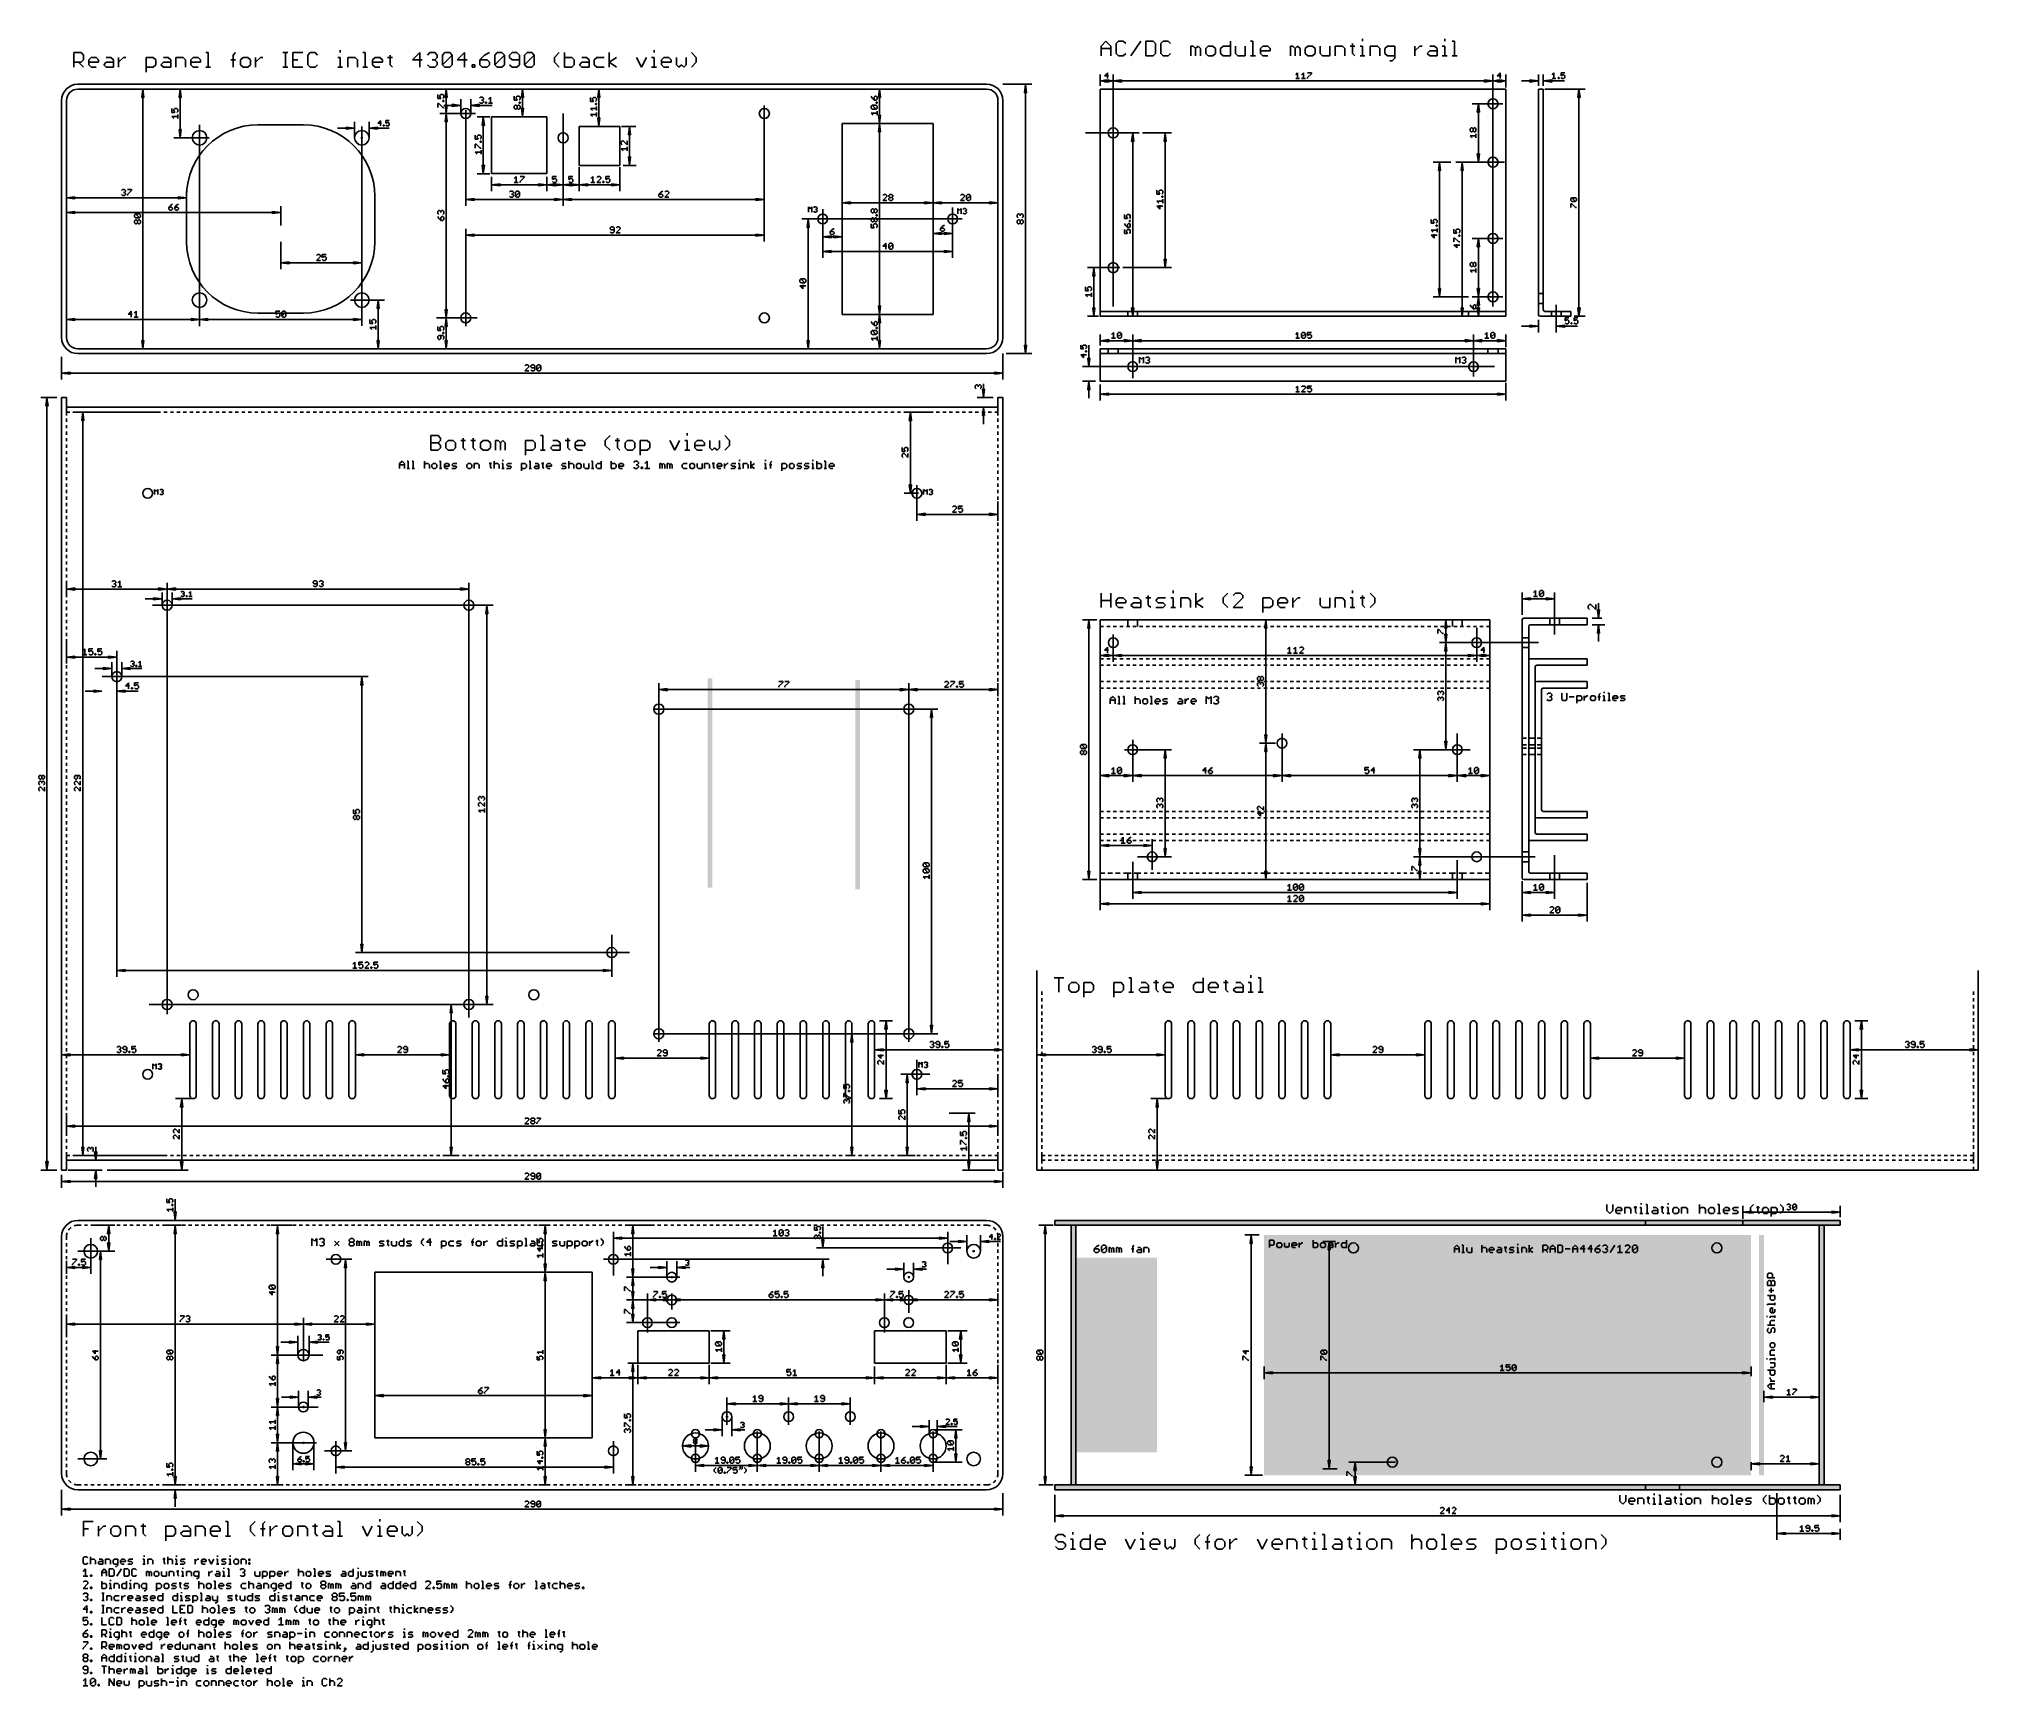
# Model space of a CAD drawing. Extents: x -7 to 590, y -63 to 445.
import ezdxf

# ---------------------------------------------------------------- set-up
doc = ezdxf.new("R2010")
doc.units = 0
for name, color, linetype in [('113', 4, 'CONTINUOUS'), ('114', 253, 'CONTINUOUS'), ('115', 82, 'CONTINUOUS'), ('117', 253, 'CONTINUOUS'), ('135', 253, 'CONTINUOUS'), ('137', 1, 'CONTINUOUS'), ('138', 213, 'CONTINUOUS'), ('140', 1, 'CONTINUOUS'), ('20', 7, 'CONTINUOUS'), ('47', 2, 'CONTINUOUS')]:
    doc.layers.add(name, color=color, linetype=linetype)

# ---------------------------------------------------------------- blocks, each defined once
blk = doc.blocks.new('RECT')
blk.add_solid([(-0.5, -0.5), (0.5, -0.5), (-0.5, 0.5), (0.5, 0.5)])

msp = doc.modelspace()

# ---------------------------------------------------------------- linework, layer by layer
at = {"layer": '113'}
for p, q in [((39.5, 120), (39.5, 142)), ((41.5, 142), (41.5, 120)), ((46.5, 120), (46.5, 142)), ((48.5, 142), (48.5, 120)), ((53.5, 120), (53.5, 142)), ((55.5, 142), (55.5, 120)), ((60.5, 120), (60.5, 142)), ((62.5, 142), (62.5, 120)), ((67.5, 120), (67.5, 142)), ((69.5, 142), (69.5, 120)), ((74.5, 120), (74.5, 142)), ((76.5, 142), (76.5, 120)), ((81.5, 120), (81.5, 142)), ((83.5, 142), (83.5, 120)), ((88.5, 120), (88.5, 142)), ((90.5, 142), (90.5, 120)), ((119.5, 120), (119.5, 142)), ((121.5, 142), (121.5, 120)), ((126.5, 120), (126.5, 142)), ((128.5, 142), (128.5, 120)), ((133.5, 120), (133.5, 142)), ((135.5, 142), (135.5, 120)), ((140.5, 120), (140.5, 142)), ((142.5, 142), (142.5, 120)), ((147.5, 120), (147.5, 142)), ((149.5, 142), (149.5, 120)), ((154.5, 120), (154.5, 142)), ((156.5, 142), (156.5, 120)), ((161.5, 120), (161.5, 142)), ((163.5, 142), (163.5, 120)), ((168.5, 120), (168.5, 142)), ((170.5, 142), (170.5, 120)), ((199.5, 120), (199.5, 142)), ((201.5, 142), (201.5, 120)), ((206.5, 120), (206.5, 142)), ((208.5, 142), (208.5, 120)), ((213.5, 120), (213.5, 142)), ((215.5, 142), (215.5, 120)), ((220.5, 120), (220.5, 142)), ((222.5, 142), (222.5, 120)), ((227.5, 120), (227.5, 142)), ((229.5, 142), (229.5, 120)), ((234.5, 120), (234.5, 142)), ((236.5, 142), (236.5, 120)), ((241.5, 120), (241.5, 142)), ((243.5, 142), (243.5, 120)), ((248.5, 120), (248.5, 142)), ((250.5, 142), (250.5, 120)), ((340, 120), (340, 142)), ((342, 142), (342, 120)), ((347, 120), (347, 142)), ((349, 142), (349, 120)), ((354, 120), (354, 142)), ((356, 142), (356, 120)), ((361, 120), (361, 142)), ((363, 142), (363, 120)), ((368, 120), (368, 142)), ((370, 142), (370, 120)), ((375, 120), (375, 142)), ((377, 142), (377, 120)), ((382, 120), (382, 142)), ((384, 142), (384, 120)), ((389, 120), (389, 142)), ((391, 142), (391, 120)), ((420, 120), (420, 142)), ((422, 142), (422, 120)), ((427, 120), (427, 142)), ((429, 142), (429, 120)), ((434, 120), (434, 142)), ((436, 142), (436, 120)), ((441, 120), (441, 142)), ((443, 142), (443, 120)), ((448, 120), (448, 142)), ((450, 142), (450, 120)), ((455, 120), (455, 142)), ((457, 142), (457, 120)), ((462, 120), (462, 142)), ((464, 142), (464, 120)), ((469, 120), (469, 142)), ((471, 142), (471, 120)), ((500, 120), (500, 142)), ((502, 142), (502, 120)), ((507, 120), (507, 142)), ((509, 142), (509, 120)), ((514, 120), (514, 142)), ((516, 142), (516, 120)), ((521, 120), (521, 142)), ((523, 142), (523, 120)), ((528, 120), (528, 142)), ((530, 142), (530, 120)), ((535, 120), (535, 142)), ((537, 142), (537, 120)), ((542, 120), (542, 142)), ((544, 142), (544, 120)), ((549, 120), (549, 142)), ((551, 142), (551, 120)), ((476.1143, 86.3881), (476.1143, 84.5389)), ((476.1143, 84.5389), (477.0389, 83.6143)), ((477.0389, 83.6143), (477.9635, 84.5389)), ((477.9635, 84.5389), (477.9635, 86.3881)), ((478.8767, 85.0012), (479.339, 85.4635)), ((478.8767, 84.0766), (478.8767, 85.0012)), ((480.7258, 84.5389), (478.8767, 84.5389)), ((479.339, 83.6143), (478.8767, 84.0766)), ((479.339, 85.4635), (480.2635, 85.4635)), ((480.2635, 85.4635), (480.7258, 85.0012)), ((480.7258, 85.0012), (480.7258, 84.5389)), ((481.639, 83.6143), (481.639, 85.4635)), ((481.639, 85.4635), (483.0259, 85.4635)), ((483.0259, 85.4635), (483.4882, 85.0012)), ((483.4882, 85.0012), (483.4882, 83.6143)), ((484.4014, 85.4635), (485.326, 85.4635)), ((484.8637, 85.9258), (484.8637, 84.0766)), ((484.8637, 84.0766), (485.326, 83.6143)), ((486.243, 85.4635), (486.7052, 85.4635)), ((486.7052, 86.8504), (486.7052, 86.3881)), ((486.7052, 85.4635), (486.7052, 83.6143)), ((488.0845, 86.3881), (488.5468, 86.3881)), ((488.5468, 86.3881), (488.5468, 83.6143)), ((489.9261, 84.0766), (490.3884, 84.5389)), ((490.3884, 83.6143), (489.9261, 84.0766)), ((490.3884, 85.4635), (491.313, 85.4635)), ((490.3884, 84.5389), (491.7753, 84.5389)), ((491.313, 85.4635), (491.7753, 85.0012)), ((491.7753, 85.0012), (491.7753, 83.6143)), ((492.6885, 85.4635), (493.613, 85.4635)), ((493.1507, 85.9258), (493.1507, 84.0766)), ((493.1507, 84.0766), (493.613, 83.6143)), ((494.53, 85.4635), (494.9923, 85.4635)), ((494.9923, 86.8504), (494.9923, 86.3881)), ((494.9923, 85.4635), (494.9923, 83.6143)), ((496.8339, 85.4635), (496.3716, 85.0012)), ((496.3716, 85.0012), (496.3716, 84.0766)), ((496.3716, 84.0766), (496.8339, 83.6143)), ((497.7585, 85.4635), (496.8339, 85.4635)), ((498.2208, 85.0012), (497.7585, 85.4635)), ((497.7585, 83.6143), (498.2208, 84.0766)), ((498.2208, 84.0766), (498.2208, 85.0012)), ((499.134, 83.6143), (499.134, 85.4635)), ((499.134, 85.4635), (500.5208, 85.4635)), ((500.5208, 85.4635), (500.9831, 85.0012)), ((500.9831, 85.0012), (500.9831, 83.6143)), ((504.6587, 86.3881), (504.6587, 83.6143)), ((504.6587, 85.0012), (505.121, 85.4635)), ((505.121, 85.4635), (506.0456, 85.4635)), ((506.0456, 85.4635), (506.5079, 85.0012)), ((506.5079, 85.0012), (506.5079, 83.6143)), ((507.8833, 85.4635), (507.421, 85.0012)), ((507.421, 85.0012), (507.421, 84.0766)), ((507.421, 84.0766), (507.8833, 83.6143)), ((508.8079, 85.4635), (507.8833, 85.4635)), ((509.2702, 85.0012), (508.8079, 85.4635)), ((508.8079, 83.6143), (509.2702, 84.0766)), ((509.2702, 84.0766), (509.2702, 85.0012)), ((510.1834, 86.3881), (510.6457, 86.3881)), ((510.6457, 86.3881), (510.6457, 83.6143)), ((512.025, 85.0012), (512.4873, 85.4635)), ((512.025, 84.0766), (512.025, 85.0012)), ((513.8741, 84.5389), (512.025, 84.5389)), ((512.4873, 83.6143), (512.025, 84.0766)), ((512.4873, 85.4635), (513.4119, 85.4635)), ((513.4119, 85.4635), (513.8741, 85.0012)), ((513.8741, 85.0012), (513.8741, 84.5389)), ((514.7873, 85.0012), (515.2496, 85.4635)), ((515.2496, 84.5389), (514.7873, 85.0012)), ((515.2496, 85.4635), (516.6365, 85.4635)), ((516.1742, 84.5389), (515.2496, 84.5389)), ((516.6365, 84.0766), (516.1742, 84.5389)), ((516.1742, 83.6143), (516.6365, 84.0766)), ((520.312, 85.4635), (521.2366, 86.3881)), ((520.312, 84.5389), (520.312, 85.4635)), ((521.2366, 83.6143), (520.312, 84.5389)), ((522.1536, 85.4635), (523.0782, 85.4635)), ((522.6159, 85.9258), (522.6159, 84.0766)), ((522.6159, 84.0766), (523.0782, 83.6143)), ((524.4575, 85.4635), (523.9952, 85.0012)), ((523.9952, 85.0012), (523.9952, 84.0766)), ((523.9952, 84.0766), (524.4575, 83.6143)), ((525.3821, 85.4635), (524.4575, 85.4635)), ((525.8444, 85.0012), (525.3821, 85.4635)), ((525.3821, 83.6143), (525.8444, 84.0766)), ((525.8444, 84.0766), (525.8444, 85.0012)), ((526.7575, 82.6897), (526.7575, 85.4635)), ((526.7575, 85.4635), (528.1444, 85.4635)), ((528.1444, 85.4635), (528.6067, 85.0012)), ((528.6067, 84.0766), (528.1444, 83.6143)), ((528.6067, 85.0012), (528.6067, 84.0766)), ((530.4445, 85.4635), (529.5199, 86.3881)), ((529.5199, 83.6143), (530.4445, 84.5389)), ((530.4445, 84.5389), (530.4445, 85.4635)), ((480.2635, 83.6143), (479.339, 83.6143)), ((486.243, 83.6143), (487.1675, 83.6143)), ((488.0845, 83.6143), (489.0091, 83.6143)), ((491.7753, 83.6143), (490.3884, 83.6143)), ((494.53, 83.6143), (495.4546, 83.6143)), ((496.8339, 83.6143), (497.7585, 83.6143)), ((507.8833, 83.6143), (508.8079, 83.6143)), ((510.1834, 83.6143), (511.108, 83.6143)), ((513.4119, 83.6143), (512.4873, 83.6143)), ((514.7873, 83.6143), (516.1742, 83.6143)), ((524.4575, 83.6143), (525.3821, 83.6143)), ((528.1444, 83.6143), (526.7575, 83.6143)), ((480.1143, -3.1119), (480.1143, -4.9611)), ((480.1143, -4.9611), (481.0389, -5.8857)), ((481.0389, -5.8857), (481.9635, -4.9611)), ((481.9635, -4.9611), (481.9635, -3.1119)), ((482.8767, -4.4988), (483.339, -4.0365)), ((482.8767, -5.4234), (482.8767, -4.4988)), ((484.7258, -4.9611), (482.8767, -4.9611)), ((483.339, -5.8857), (482.8767, -5.4234)), ((483.339, -4.0365), (484.2635, -4.0365)), ((484.2635, -5.8857), (483.339, -5.8857)), ((484.2635, -4.0365), (484.7258, -4.4988)), ((484.7258, -4.4988), (484.7258, -4.9611)), ((485.639, -5.8857), (485.639, -4.0365)), ((485.639, -4.0365), (487.0259, -4.0365)), ((487.0259, -4.0365), (487.4882, -4.4988)), ((487.4882, -4.4988), (487.4882, -5.8857)), ((488.4014, -4.0365), (489.326, -4.0365)), ((488.8637, -3.5742), (488.8637, -5.4234)), ((488.8637, -5.4234), (489.326, -5.8857)), ((490.243, -4.0365), (490.7052, -4.0365)), ((490.243, -5.8857), (491.1675, -5.8857)), ((490.7052, -2.6496), (490.7052, -3.1119)), ((490.7052, -4.0365), (490.7052, -5.8857)), ((492.0845, -3.1119), (492.5468, -3.1119)), ((492.0845, -5.8857), (493.0091, -5.8857)), ((492.5468, -3.1119), (492.5468, -5.8857)), ((493.9261, -5.4234), (494.3884, -4.9611)), ((494.3884, -5.8857), (493.9261, -5.4234)), ((494.3884, -4.0365), (495.313, -4.0365)), ((494.3884, -4.9611), (495.7753, -4.9611)), ((495.7753, -5.8857), (494.3884, -5.8857)), ((495.313, -4.0365), (495.7753, -4.4988)), ((495.7753, -4.4988), (495.7753, -5.8857)), ((496.6885, -4.0365), (497.613, -4.0365)), ((497.1507, -3.5742), (497.1507, -5.4234)), ((497.1507, -5.4234), (497.613, -5.8857)), ((498.53, -4.0365), (498.9923, -4.0365)), ((498.53, -5.8857), (499.4546, -5.8857)), ((498.9923, -2.6496), (498.9923, -3.1119)), ((498.9923, -4.0365), (498.9923, -5.8857)), ((500.8339, -4.0365), (500.3716, -4.4988)), ((500.3716, -4.4988), (500.3716, -5.4234)), ((500.3716, -5.4234), (500.8339, -5.8857)), ((501.7585, -4.0365), (500.8339, -4.0365)), ((500.8339, -5.8857), (501.7585, -5.8857)), ((502.2208, -4.4988), (501.7585, -4.0365)), ((501.7585, -5.8857), (502.2208, -5.4234)), ((502.2208, -5.4234), (502.2208, -4.4988)), ((503.134, -5.8857), (503.134, -4.0365)), ((503.134, -4.0365), (504.5208, -4.0365)), ((504.5208, -4.0365), (504.9831, -4.4988)), ((504.9831, -4.4988), (504.9831, -5.8857)), ((508.6587, -3.1119), (508.6587, -5.8857)), ((508.6587, -4.4988), (509.121, -4.0365)), ((509.121, -4.0365), (510.0456, -4.0365)), ((510.0456, -4.0365), (510.5079, -4.4988)), ((510.5079, -4.4988), (510.5079, -5.8857)), ((511.8833, -4.0365), (511.421, -4.4988)), ((511.421, -4.4988), (511.421, -5.4234)), ((511.421, -5.4234), (511.8833, -5.8857)), ((512.8079, -4.0365), (511.8833, -4.0365)), ((511.8833, -5.8857), (512.8079, -5.8857)), ((513.2702, -4.4988), (512.8079, -4.0365)), ((512.8079, -5.8857), (513.2702, -5.4234)), ((513.2702, -5.4234), (513.2702, -4.4988)), ((514.1834, -3.1119), (514.6457, -3.1119)), ((514.1834, -5.8857), (515.108, -5.8857)), ((514.6457, -3.1119), (514.6457, -5.8857)), ((516.025, -4.4988), (516.4873, -4.0365)), ((516.025, -5.4234), (516.025, -4.4988)), ((517.8741, -4.9611), (516.025, -4.9611)), ((516.4873, -5.8857), (516.025, -5.4234)), ((516.4873, -4.0365), (517.4119, -4.0365)), ((517.4119, -5.8857), (516.4873, -5.8857)), ((517.4119, -4.0365), (517.8741, -4.4988)), ((517.8741, -4.4988), (517.8741, -4.9611)), ((518.7873, -4.4988), (519.2496, -4.0365)), ((519.2496, -4.9611), (518.7873, -4.4988)), ((518.7873, -5.8857), (520.1742, -5.8857)), ((519.2496, -4.0365), (520.6365, -4.0365)), ((520.1742, -4.9611), (519.2496, -4.9611)), ((520.6365, -5.4234), (520.1742, -4.9611)), ((520.1742, -5.8857), (520.6365, -5.4234)), ((524.312, -4.0365), (525.2366, -3.1119)), ((524.312, -4.9611), (524.312, -4.0365)), ((525.2366, -5.8857), (524.312, -4.9611)), ((526.1536, -3.1119), (526.1536, -5.8857)), ((527.5405, -4.0365), (526.1536, -4.0365)), ((526.1536, -5.8857), (527.5405, -5.8857)), ((528.0028, -4.4988), (527.5405, -4.0365)), ((527.5405, -5.8857), (528.0028, -5.4234)), ((528.0028, -5.4234), (528.0028, -4.4988)), ((529.3783, -4.0365), (528.916, -4.4988)), ((528.916, -4.4988), (528.916, -5.4234)), ((528.916, -5.4234), (529.3783, -5.8857)), ((530.3029, -4.0365), (529.3783, -4.0365)), ((529.3783, -5.8857), (530.3029, -5.8857)), ((530.7652, -4.4988), (530.3029, -4.0365)), ((530.3029, -5.8857), (530.7652, -5.4234)), ((530.7652, -5.4234), (530.7652, -4.4988)), ((531.6783, -4.0365), (532.6029, -4.0365)), ((532.1406, -3.5742), (532.1406, -5.4234)), ((532.1406, -5.4234), (532.6029, -5.8857)), ((533.5199, -4.0365), (534.4445, -4.0365)), ((533.9822, -3.5742), (533.9822, -5.4234)), ((533.9822, -5.4234), (534.4445, -5.8857)), ((535.8238, -4.0365), (535.3615, -4.4988)), ((535.3615, -4.4988), (535.3615, -5.4234)), ((535.3615, -5.4234), (535.8238, -5.8857)), ((536.7484, -4.0365), (535.8238, -4.0365)), ((535.8238, -5.8857), (536.7484, -5.8857)), ((537.2107, -4.4988), (536.7484, -4.0365)), ((536.7484, -5.8857), (537.2107, -5.4234)), ((537.2107, -5.4234), (537.2107, -4.4988)), ((538.1238, -5.8857), (538.1238, -4.0365)), ((538.1238, -4.0365), (538.5861, -4.0365)), ((538.5861, -4.0365), (539.0484, -4.4988)), ((539.0484, -4.4988), (539.5107, -4.0365)), ((539.0484, -4.4988), (539.0484, -5.8857)), ((539.5107, -4.0365), (539.973, -4.4988)), ((539.973, -4.4988), (539.973, -5.8857)), ((541.8108, -4.0365), (540.8862, -3.1119)), ((540.8862, -5.8857), (541.8108, -4.9611)), ((541.8108, -4.9611), (541.8108, -4.0365))]:
    msp.add_line(p, q, dxfattribs=at)
for centre, start, end in [((40.5, 142), 90, 180), ((40.5, 142), 0, 90), ((47.5, 142), 90, 180), ((47.5, 142), 0, 90), ((54.5, 142), 90, 180), ((54.5, 142), 0, 90), ((61.5, 142), 90, 180), ((61.5, 142), 0, 90), ((68.5, 142), 90, 180), ((68.5, 142), 0, 90), ((75.5, 142), 90, 180), ((75.5, 142), 0, 90), ((82.5, 142), 90, 180), ((82.5, 142), 0, 90), ((89.5, 142), 90, 180), ((89.5, 142), 0, 90), ((120.5, 142), 90, 180), ((120.5, 142), 0, 90), ((127.5, 142), 90, 180), ((127.5, 142), 0, 90), ((134.5, 142), 90, 180), ((134.5, 142), 0, 90), ((141.5, 142), 90, 180), ((141.5, 142), 0, 90), ((148.5, 142), 90, 180), ((148.5, 142), 0, 90), ((155.5, 142), 90, 180), ((155.5, 142), 0, 90), ((162.5, 142), 90, 180), ((162.5, 142), 0, 90), ((169.5, 142), 90, 180), ((169.5, 142), 0, 90), ((200.5, 142), 90, 180), ((200.5, 142), 0, 90), ((207.5, 142), 90, 180), ((207.5, 142), 0, 90), ((214.5, 142), 90, 180), ((214.5, 142), 0, 90), ((221.5, 142), 90, 180), ((221.5, 142), 0, 90), ((228.5, 142), 90, 180), ((228.5, 142), 0, 90), ((235.5, 142), 90, 180), ((235.5, 142), 0, 90), ((242.5, 142), 90, 180), ((242.5, 142), 0, 90), ((249.5, 142), 90, 180), ((249.5, 142), 0, 90), ((341, 142), 90, 180), ((341, 142), 0, 90), ((348, 142), 90, 180), ((348, 142), 0, 90), ((355, 142), 90, 180), ((355, 142), 0, 90), ((362, 142), 90, 180), ((362, 142), 0, 90), ((369, 142), 90, 180), ((369, 142), 0, 90), ((376, 142), 90, 180), ((376, 142), 0, 90), ((383, 142), 90, 180), ((383, 142), 0, 90), ((390, 142), 90, 180), ((390, 142), 0, 90), ((421, 142), 90, 180), ((421, 142), 0, 90), ((428, 142), 90, 180), ((428, 142), 0, 90), ((435, 142), 90, 180), ((435, 142), 0, 90), ((442, 142), 90, 180), ((442, 142), 0, 90), ((449, 142), 90, 180), ((449, 142), 0, 90), ((456, 142), 90, 180), ((456, 142), 0, 90), ((463, 142), 90, 180), ((463, 142), 0, 90), ((470, 142), 90, 180), ((470, 142), 0, 90), ((501, 142), 90, 180), ((501, 142), 0, 90), ((508, 142), 90, 180), ((508, 142), 0, 90), ((515, 142), 90, 180), ((515, 142), 0, 90), ((522, 142), 90, 180), ((522, 142), 0, 90), ((529, 142), 90, 180), ((529, 142), 0, 90), ((536, 142), 90, 180), ((536, 142), 0, 90), ((543, 142), 90, 180), ((543, 142), 0, 90), ((550, 142), 90, 180), ((550, 142), 0, 90), ((40.5, 120), 180, 270), ((40.5, 120), 270, 0), ((47.5, 120), 180, 270), ((47.5, 120), 270, 0), ((54.5, 120), 180, 270), ((54.5, 120), 270, 0), ((61.5, 120), 180, 270), ((61.5, 120), 270, 0), ((68.5, 120), 180, 270), ((68.5, 120), 270, 0), ((75.5, 120), 180, 270), ((75.5, 120), 270, 0), ((82.5, 120), 180, 270), ((82.5, 120), 270, 0), ((89.5, 120), 180, 270), ((89.5, 120), 270, 0), ((120.5, 120), 180, 270), ((120.5, 120), 270, 0), ((127.5, 120), 180, 270), ((127.5, 120), 270, 0), ((134.5, 120), 180, 270), ((134.5, 120), 270, 0), ((141.5, 120), 180, 270), ((141.5, 120), 270, 0), ((148.5, 120), 180, 270), ((148.5, 120), 270, 0), ((155.5, 120), 180, 270), ((155.5, 120), 270, 0), ((162.5, 120), 180, 270), ((162.5, 120), 270, 0), ((169.5, 120), 180, 270), ((169.5, 120), 270, 0), ((200.5, 120), 180, 270), ((200.5, 120), 270, 0), ((207.5, 120), 180, 270), ((207.5, 120), 270, 0), ((214.5, 120), 180, 270), ((214.5, 120), 270, 0), ((221.5, 120), 180, 270), ((221.5, 120), 270, 0), ((228.5, 120), 180, 270), ((228.5, 120), 270, 0), ((235.5, 120), 180, 270), ((235.5, 120), 270, 0), ((242.5, 120), 180, 270), ((242.5, 120), 270, 0), ((249.5, 120), 180, 270), ((249.5, 120), 270, 0), ((341, 120), 180, 270), ((341, 120), 270, 0), ((348, 120), 180, 270), ((348, 120), 270, 0), ((355, 120), 180, 270), ((355, 120), 270, 0), ((362, 120), 180, 270), ((362, 120), 270, 0), ((369, 120), 180, 270), ((369, 120), 270, 0), ((376, 120), 180, 270), ((376, 120), 270, 0), ((383, 120), 180, 270), ((383, 120), 270, 0), ((390, 120), 180, 270), ((390, 120), 270, 0), ((421, 120), 180, 270), ((421, 120), 270, 0), ((428, 120), 180, 270), ((428, 120), 270, 0), ((435, 120), 180, 270), ((435, 120), 270, 0), ((442, 120), 180, 270), ((442, 120), 270, 0), ((449, 120), 180, 270), ((449, 120), 270, 0), ((456, 120), 180, 270), ((456, 120), 270, 0), ((463, 120), 180, 270), ((463, 120), 270, 0), ((470, 120), 180, 270), ((470, 120), 270, 0), ((501, 120), 180, 270), ((501, 120), 270, 0), ((508, 120), 180, 270), ((508, 120), 270, 0), ((515, 120), 180, 270), ((515, 120), 270, 0), ((522, 120), 180, 270), ((522, 120), 270, 0), ((529, 120), 180, 270), ((529, 120), 270, 0), ((536, 120), 180, 270), ((536, 120), 270, 0), ((543, 120), 180, 270), ((543, 120), 270, 0), ((550, 120), 180, 270), ((550, 120), 270, 0)]:
    msp.add_arc(centre, 1, start, end, dxfattribs=at)
at = {"layer": '115'}
for centre in [(398, 73), (510, 73), (410, 7), (510, 7)]:
    msp.add_circle(centre, 1.55, dxfattribs=at)
at = {"layer": '135'}
for p, q in [((318.8763, 73.5003), (318.127, 72.751)), ((318.127, 72.751), (318.127, 72.0017)), ((319.251, 72.751), (318.127, 72.751)), ((318.127, 72.0017), (318.5017, 71.627)), ((319.6256, 73.8749), (318.8763, 73.5003)), ((319.6256, 72.3763), (319.251, 72.751)), ((319.251, 71.627), (319.6256, 72.0017)), ((319.6256, 72.0017), (319.6256, 72.3763)), ((320.429, 73.5003), (320.8036, 73.8749)), ((320.429, 72.0017), (320.429, 73.5003)), ((320.429, 72.0017), (321.9276, 73.5003)), ((320.8036, 71.627), (320.429, 72.0017)), ((320.8036, 73.8749), (321.5529, 73.8749)), ((321.5529, 73.8749), (321.9276, 73.5003)), ((321.9276, 72.0017), (321.5529, 71.627)), ((321.9276, 73.5003), (321.9276, 72.0017)), ((322.7309, 71.627), (322.7309, 73.1256)), ((322.7309, 73.1256), (323.1056, 73.1256)), ((323.1056, 73.1256), (323.4802, 72.751)), ((323.4802, 72.751), (323.8549, 73.1256)), ((323.4802, 72.751), (323.4802, 71.627)), ((323.8549, 73.1256), (324.2295, 72.751)), ((324.2295, 72.751), (324.2295, 71.627)), ((325.0329, 71.627), (325.0329, 73.1256)), ((325.0329, 73.1256), (325.4076, 73.1256)), ((325.4076, 73.1256), (325.7822, 72.751)), ((325.7822, 72.751), (326.1569, 73.1256)), ((325.7822, 72.751), (325.7822, 71.627)), ((326.1569, 73.1256), (326.5315, 72.751)), ((326.5315, 72.751), (326.5315, 71.627)), ((329.6368, 72.751), (330.3861, 72.751)), ((330.0115, 73.5003), (330.3861, 73.8749)), ((330.0115, 71.627), (330.0115, 73.5003)), ((331.1715, 72.0017), (331.5461, 72.3763)), ((331.5461, 71.627), (331.1715, 72.0017)), ((331.5461, 73.1256), (332.2954, 73.1256)), ((331.5461, 72.3763), (332.6701, 72.3763)), ((332.2954, 73.1256), (332.6701, 72.751)), ((332.6701, 72.751), (332.6701, 71.627)), ((333.4734, 71.627), (333.4734, 73.1256)), ((333.4734, 73.1256), (334.5974, 73.1256)), ((334.5974, 73.1256), (334.9721, 72.751)), ((334.9721, 72.751), (334.9721, 71.627)), ((372.127, 73.127), (372.127, 75.3749)), ((372.127, 75.3749), (373.251, 75.3749)), ((373.251, 73.8763), (372.127, 73.8763)), ((373.251, 75.3749), (373.6256, 75.0003)), ((373.6256, 74.251), (373.251, 73.8763)), ((373.6256, 75.0003), (373.6256, 74.251)), ((374.8036, 74.6256), (374.429, 74.251)), ((374.429, 74.251), (374.429, 73.5017)), ((374.429, 73.5017), (374.8036, 73.127)), ((375.5529, 74.6256), (374.8036, 74.6256)), ((374.8036, 73.127), (375.5529, 73.127)), ((375.9276, 74.251), (375.5529, 74.6256)), ((375.5529, 73.127), (375.9276, 73.5017)), ((375.9276, 73.5017), (375.9276, 74.251)), ((376.7309, 74.6256), (376.7309, 73.5017)), ((376.7309, 73.5017), (377.1056, 73.127)), ((377.1056, 73.127), (377.4802, 73.5017)), ((377.4802, 73.5017), (377.8549, 73.127)), ((377.8549, 73.127), (378.2295, 73.5017)), ((378.2295, 73.5017), (378.2295, 74.6256)), ((379.0329, 74.251), (379.4076, 74.6256)), ((379.0329, 73.5017), (379.0329, 74.251)), ((380.5315, 73.8763), (379.0329, 73.8763)), ((379.4076, 73.127), (379.0329, 73.5017)), ((379.4076, 74.6256), (380.1569, 74.6256)), ((380.1569, 73.127), (379.4076, 73.127)), ((380.1569, 74.6256), (380.5315, 74.251)), ((380.5315, 74.251), (380.5315, 73.8763)), ((381.3349, 73.127), (381.3349, 74.6256)), ((381.3349, 73.8763), (382.0842, 74.6256)), ((382.0842, 74.6256), (382.4588, 74.6256)), ((385.5551, 75.3749), (385.5551, 73.127)), ((386.6791, 74.6256), (385.5551, 74.6256)), ((385.5551, 73.127), (386.6791, 73.127)), ((387.0537, 74.251), (386.6791, 74.6256)), ((386.6791, 73.127), (387.0537, 73.5017)), ((387.0537, 73.5017), (387.0537, 74.251)), ((388.2318, 74.6256), (387.8571, 74.251)), ((387.8571, 74.251), (387.8571, 73.5017)), ((387.8571, 73.5017), (388.2318, 73.127)), ((388.9811, 74.6256), (388.2318, 74.6256)), ((388.2318, 73.127), (388.9811, 73.127)), ((389.3557, 74.251), (388.9811, 74.6256)), ((388.9811, 73.127), (389.3557, 73.5017)), ((389.3557, 73.5017), (389.3557, 74.251)), ((390.1591, 73.5017), (390.5337, 73.8763)), ((390.5337, 73.127), (390.1591, 73.5017)), ((390.5337, 74.6256), (391.283, 74.6256)), ((390.5337, 73.8763), (391.6577, 73.8763)), ((391.6577, 73.127), (390.5337, 73.127)), ((391.283, 74.6256), (391.6577, 74.251)), ((391.6577, 74.251), (391.6577, 73.127)), ((392.461, 73.127), (392.461, 74.6256)), ((392.461, 73.8763), (393.2103, 74.6256)), ((393.2103, 74.6256), (393.585, 74.6256)), ((394.3793, 74.251), (394.754, 74.6256)), ((394.3793, 73.5017), (394.3793, 74.251)), ((394.754, 73.127), (394.3793, 73.5017)), ((394.754, 74.6256), (395.8779, 74.6256)), ((395.8779, 73.127), (394.754, 73.127)), ((395.8779, 75.3749), (395.8779, 73.127)), ((429.127, 73.1256), (429.8763, 73.8749)), ((429.127, 71.627), (429.127, 73.1256)), ((429.127, 72.751), (430.6256, 72.751)), ((429.8763, 73.8749), (430.6256, 73.1256)), ((430.6256, 73.1256), (430.6256, 71.627)), ((431.429, 73.8749), (431.8036, 73.8749)), ((431.8036, 73.8749), (431.8036, 71.627)), ((432.9636, 73.1256), (432.9636, 72.0017)), ((432.9636, 72.0017), (433.3383, 71.627)), ((434.4622, 71.627), (434.4622, 73.1256)), ((437.5675, 73.8749), (437.5675, 71.627)), ((437.5675, 72.751), (437.9422, 73.1256)), ((437.9422, 73.1256), (438.6915, 73.1256)), ((438.6915, 73.1256), (439.0662, 72.751)), ((439.0662, 72.751), (439.0662, 71.627)), ((439.8695, 72.751), (440.2442, 73.1256)), ((439.8695, 72.0017), (439.8695, 72.751)), ((441.3681, 72.3763), (439.8695, 72.3763)), ((440.2442, 71.627), (439.8695, 72.0017)), ((440.2442, 73.1256), (440.9935, 73.1256)), ((440.9935, 73.1256), (441.3681, 72.751)), ((441.3681, 72.751), (441.3681, 72.3763)), ((442.1715, 72.0017), (442.5461, 72.3763)), ((442.5461, 71.627), (442.1715, 72.0017)), ((442.5461, 73.1256), (443.2954, 73.1256)), ((442.5461, 72.3763), (443.6701, 72.3763)), ((443.2954, 73.1256), (443.6701, 72.751)), ((443.6701, 72.751), (443.6701, 71.627)), ((444.4734, 73.1256), (445.2227, 73.1256)), ((444.8481, 73.5003), (444.8481, 72.0017)), ((444.8481, 72.0017), (445.2227, 71.627)), ((446.0081, 72.751), (446.3827, 73.1256)), ((446.3827, 72.3763), (446.0081, 72.751)), ((446.3827, 73.1256), (447.5067, 73.1256)), ((447.132, 72.3763), (446.3827, 72.3763)), ((447.5067, 72.0017), (447.132, 72.3763)), ((447.132, 71.627), (447.5067, 72.0017)), ((448.31, 73.1256), (448.6847, 73.1256)), ((448.6847, 74.2496), (448.6847, 73.8749)), ((448.6847, 73.1256), (448.6847, 71.627)), ((449.8447, 71.627), (449.8447, 73.1256)), ((449.8447, 73.1256), (450.9687, 73.1256)), ((450.9687, 73.1256), (451.3433, 72.751)), ((451.3433, 72.751), (451.3433, 71.627)), ((452.1467, 71.627), (452.1467, 73.8749)), ((452.1467, 72.3763), (453.2706, 73.1256)), ((453.2706, 71.627), (452.1467, 72.3763)), ((456.3669, 71.627), (456.3669, 73.8749)), ((456.3669, 73.8749), (457.4909, 73.8749)), ((457.4909, 72.3763), (456.3669, 72.3763)), ((457.1162, 72.3763), (457.8655, 71.627)), ((457.4909, 73.8749), (457.8655, 73.5003)), ((457.8655, 72.751), (457.4909, 72.3763)), ((457.8655, 73.5003), (457.8655, 72.751)), ((458.6689, 73.1256), (459.4182, 73.8749)), ((458.6689, 71.627), (458.6689, 73.1256)), ((458.6689, 72.751), (460.1675, 72.751)), ((459.4182, 73.8749), (460.1675, 73.1256)), ((460.1675, 73.1256), (460.1675, 71.627)), ((460.9709, 73.8749), (460.9709, 71.627)), ((462.0948, 73.8749), (460.9709, 73.8749)), ((462.4695, 73.5003), (462.0948, 73.8749)), ((462.0948, 71.627), (462.4695, 72.0017)), ((462.4695, 72.0017), (462.4695, 73.5003)), ((463.2728, 72.751), (464.7714, 72.751)), ((465.5748, 73.1256), (466.3241, 73.8749)), ((465.5748, 71.627), (465.5748, 73.1256)), ((465.5748, 72.751), (467.0734, 72.751)), ((466.3241, 73.8749), (467.0734, 73.1256)), ((467.0734, 73.1256), (467.0734, 71.627)), ((469.0007, 73.8749), (467.8768, 72.751)), ((467.8768, 72.751), (469.3754, 72.751)), ((469.0007, 71.627), (469.0007, 73.8749)), ((471.3027, 73.8749), (470.1787, 72.751)), ((470.1787, 72.751), (471.6773, 72.751)), ((471.3027, 71.627), (471.3027, 73.8749)), ((473.23, 73.5003), (472.4807, 72.751)), ((472.4807, 72.751), (472.4807, 72.0017)), ((473.6046, 72.751), (472.4807, 72.751)), ((472.4807, 72.0017), (472.8553, 71.627)), ((473.9793, 73.8749), (473.23, 73.5003)), ((473.9793, 72.3763), (473.6046, 72.751)), ((473.6046, 71.627), (473.9793, 72.0017)), ((473.9793, 72.0017), (473.9793, 72.3763)), ((474.7827, 73.5003), (475.1573, 73.8749)), ((475.1573, 71.627), (474.7827, 72.0017)), ((475.1573, 73.8749), (475.9066, 73.8749)), ((475.9066, 72.751), (475.532, 72.751)), ((475.9066, 73.8749), (476.2813, 73.5003)), ((476.2813, 73.1256), (475.9066, 72.751)), ((475.9066, 72.751), (476.2813, 72.3763)), ((476.2813, 72.0017), (475.9066, 71.627)), ((476.2813, 73.5003), (476.2813, 73.1256)), ((476.2813, 72.3763), (476.2813, 72.0017)), ((477.0846, 71.627), (478.5832, 73.8749)), ((479.3866, 73.1256), (480.1359, 73.8749)), ((480.1359, 73.8749), (480.1359, 71.627)), ((482.0632, 73.8749), (481.6885, 73.5003)), ((481.6885, 71.627), (483.1872, 73.1256)), ((482.8125, 73.8749), (482.0632, 73.8749)), ((483.1872, 73.5003), (482.8125, 73.8749)), ((483.1872, 73.1256), (483.1872, 73.5003)), ((483.9905, 73.5003), (484.3652, 73.8749)), ((483.9905, 72.0017), (483.9905, 73.5003)), ((483.9905, 72.0017), (485.4891, 73.5003)), ((484.3652, 71.627), (483.9905, 72.0017)), ((484.3652, 73.8749), (485.1145, 73.8749)), ((485.1145, 73.8749), (485.4891, 73.5003)), ((485.4891, 72.0017), (485.1145, 71.627)), ((485.4891, 73.5003), (485.4891, 72.0017)), ((318.5017, 71.627), (319.251, 71.627)), ((321.5529, 71.627), (320.8036, 71.627)), ((332.6701, 71.627), (331.5461, 71.627)), ((431.429, 71.627), (432.1783, 71.627)), ((433.3383, 71.627), (434.4622, 71.627)), ((440.9935, 71.627), (440.2442, 71.627)), ((443.6701, 71.627), (442.5461, 71.627)), ((446.0081, 71.627), (447.132, 71.627)), ((448.31, 71.627), (449.0594, 71.627)), ((460.9709, 71.627), (462.0948, 71.627)), ((472.8553, 71.627), (473.6046, 71.627)), ((475.9066, 71.627), (475.1573, 71.627)), ((479.3866, 71.627), (480.8852, 71.627)), ((483.1872, 71.627), (481.6885, 71.627)), ((485.1145, 71.627), (484.3652, 71.627)), ((525.6251, 64.8968), (525.9997, 65.2714)), ((525.6251, 63.7728), (525.6251, 64.8968)), ((527.873, 63.7728), (525.6251, 63.7728)), ((525.6251, 62.5948), (525.9997, 62.9695)), ((525.6251, 61.4709), (525.6251, 62.5948)), ((527.873, 61.4709), (525.6251, 61.4709)), ((525.9997, 65.2714), (526.749, 65.2714)), ((525.9997, 62.9695), (526.3744, 62.9695)), ((525.9997, 59.9182), (527.4983, 59.9182)), ((526.3744, 62.9695), (526.749, 62.5948)), ((526.749, 65.2714), (527.1237, 64.8968)), ((526.749, 62.5948), (527.1237, 62.9695)), ((526.749, 61.4709), (526.749, 62.5948)), ((526.749, 59.1689), (526.749, 60.6675)), ((527.1237, 64.8968), (527.1237, 63.7728)), ((527.1237, 62.9695), (527.4983, 62.9695)), ((527.4983, 62.9695), (527.873, 62.5948)), ((527.873, 62.5948), (527.873, 61.4709)), ((525.6251, 58.3655), (527.873, 58.3655)), ((525.6251, 55.3323), (525.6251, 55.7069)), ((525.6251, 55.7069), (527.873, 55.7069)), ((526.3744, 57.2416), (526.3744, 58.3655)), ((526.749, 56.8669), (526.3744, 57.2416)), ((526.3744, 54.1543), (526.749, 54.5289)), ((526.3744, 53.405), (526.3744, 54.1543)), ((527.4983, 56.8669), (526.749, 56.8669)), ((526.749, 54.5289), (527.1237, 54.5289)), ((527.1237, 54.5289), (527.1237, 53.0303)), ((527.873, 57.2416), (527.4983, 56.8669)), ((527.873, 58.3655), (527.873, 57.2416)), ((527.873, 55.3323), (527.873, 56.0816)), ((527.873, 54.1543), (527.873, 53.405)), ((525.2504, 51.8703), (525.6251, 51.8703)), ((525.6251, 49.1937), (527.873, 49.1937)), ((525.9997, 48.3904), (525.6251, 48.0157)), ((525.6251, 48.0157), (525.6251, 47.2664)), ((526.749, 53.0303), (526.3744, 53.405)), ((526.3744, 51.4957), (526.3744, 51.8703)), ((526.3744, 51.8703), (527.873, 51.8703)), ((526.3744, 50.3177), (526.749, 50.6923)), ((526.3744, 49.5684), (526.3744, 50.3177)), ((526.749, 49.1937), (526.3744, 49.5684)), ((527.4983, 53.0303), (526.749, 53.0303)), ((526.749, 50.6923), (527.873, 50.6923)), ((526.749, 48.0157), (527.1237, 48.3904)), ((526.749, 47.2664), (526.749, 48.0157)), ((527.1237, 48.3904), (527.4983, 48.3904)), ((527.873, 53.405), (527.4983, 53.0303)), ((527.4983, 48.3904), (527.873, 48.0157)), ((527.873, 51.4957), (527.873, 52.245)), ((527.873, 48.0157), (527.873, 47.2664)), ((525.6251, 47.2664), (525.9997, 46.8917)), ((525.9997, 46.8917), (526.3744, 46.8917)), ((526.3744, 46.8917), (526.749, 47.2664)), ((526.749, 43.7864), (526.3744, 43.4118)), ((526.3744, 43.4118), (526.3744, 42.6625)), ((526.3744, 42.6625), (526.749, 42.2878)), ((527.4983, 43.7864), (526.749, 43.7864)), ((526.749, 42.2878), (527.4983, 42.2878)), ((527.873, 47.2664), (527.4983, 46.8917)), ((527.873, 43.4118), (527.4983, 43.7864)), ((527.4983, 42.2878), (527.873, 42.6625)), ((527.873, 42.6625), (527.873, 43.4118)), ((525.2504, 38.8259), (525.6251, 38.8259)), ((526.3744, 41.1098), (526.749, 41.4845)), ((526.3744, 39.9858), (526.3744, 41.1098)), ((527.873, 39.9858), (526.3744, 39.9858)), ((526.3744, 38.4512), (526.3744, 38.8259)), ((526.3744, 38.8259), (527.873, 38.8259)), ((527.873, 37.6478), (526.3744, 37.6478)), ((526.3744, 36.1492), (527.4983, 36.1492)), ((526.749, 41.4845), (527.873, 41.4845)), ((527.4983, 36.1492), (527.873, 36.5239)), ((527.873, 38.4512), (527.873, 39.2005)), ((527.873, 36.5239), (527.873, 37.6478)), ((525.6251, 35.3459), (527.873, 35.3459)), ((525.6251, 30.3763), (526.3744, 31.1256)), ((526.3744, 29.627), (525.6251, 30.3763)), ((526.3744, 34.2219), (526.3744, 35.3459)), ((526.749, 33.8473), (526.3744, 34.2219)), ((526.3744, 32.6783), (526.3744, 33.0529)), ((527.1237, 31.929), (526.3744, 32.6783)), ((527.873, 31.929), (526.3744, 31.929)), ((526.3744, 31.1256), (527.873, 31.1256)), ((527.4983, 33.8473), (526.749, 33.8473)), ((526.749, 29.627), (526.749, 31.1256)), ((527.873, 34.2219), (527.4983, 33.8473)), ((527.873, 35.3459), (527.873, 34.2219)), ((527.873, 29.627), (526.3744, 29.627))]:
    msp.add_line(p, q, dxfattribs=at)
at = {"layer": '137'}
for p, q in [((170, 64.5), (170, 77.95)), ((219.1885, 77.939), (219.8049, 78.5554)), ((219.8049, 78.5554), (219.8049, 76.7062)), ((221.0301, 78.2472), (221.3383, 78.5554)), ((221.0301, 77.0144), (221.0301, 78.2472)), ((221.0301, 77.0144), (222.2629, 78.2472)), ((221.3383, 78.5554), (221.9547, 78.5554)), ((221.9547, 78.5554), (222.2629, 78.2472)), ((222.2629, 78.2472), (222.2629, 77.0144)), ((222.8717, 78.2472), (223.1799, 78.5554)), ((223.1799, 78.5554), (223.7963, 78.5554)), ((223.7963, 78.5554), (224.1045, 78.2472)), ((224.1045, 77.939), (223.7963, 77.6308)), ((224.1045, 78.2472), (224.1045, 77.939)), ((231.9701, 79.6628), (231.9701, 78.464)), ((231.9701, 78.464), (232.8692, 78.464)), ((232.5695, 79.3631), (232.8692, 79.6628)), ((232.5695, 79.0634), (232.5695, 79.3631)), ((232.8692, 78.464), (232.5695, 79.0634)), ((232.8692, 79.6628), (233.4687, 79.6628)), ((233.4687, 79.6628), (233.7684, 79.3631)), ((233.7684, 78.7637), (233.4687, 78.464)), ((233.4687, 77.5432), (233.4687, 77.8429)), ((233.4687, 77.8429), (233.7684, 77.8429)), ((233.7684, 79.3631), (233.7684, 78.7637)), ((233.7684, 77.8429), (233.7684, 77.5432)), ((234.5, 73.065), (234.5, 79.5809)), ((273, 68), (273, 77.95)), ((77.127, 73.627), (77.127, 75.8749)), ((77.127, 75.8749), (77.8763, 75.1256)), ((77.8763, 75.1256), (78.6256, 75.8749)), ((78.6256, 75.8749), (78.6256, 73.627)), ((79.429, 75.5003), (79.8036, 75.8749)), ((79.8036, 73.627), (79.429, 74.0017)), ((79.8036, 75.8749), (80.5529, 75.8749)), ((80.5529, 73.627), (79.8036, 73.627)), ((80.5529, 74.751), (80.1783, 74.751)), ((80.5529, 75.8749), (80.9276, 75.5003)), ((80.9276, 75.1256), (80.5529, 74.751)), ((80.5529, 74.751), (80.9276, 74.3763)), ((80.9276, 74.0017), (80.5529, 73.627)), ((80.9276, 75.5003), (80.9276, 75.1256)), ((80.9276, 74.3763), (80.9276, 74.0017)), ((84.0329, 75.1256), (85.5315, 73.627)), ((84.0329, 73.627), (85.5315, 75.1256)), ((88.6368, 75.5003), (89.0115, 75.8749)), ((88.6368, 75.1256), (88.6368, 75.5003)), ((89.0115, 74.751), (88.6368, 75.1256)), ((88.6368, 74.3763), (89.0115, 74.751)), ((88.6368, 74.0017), (88.6368, 74.3763)), ((89.0115, 73.627), (88.6368, 74.0017)), ((89.0115, 75.8749), (89.7608, 75.8749)), ((89.0115, 74.751), (89.7608, 74.751)), ((89.7608, 73.627), (89.0115, 73.627)), ((89.7608, 75.8749), (90.1354, 75.5003)), ((90.1354, 75.1256), (89.7608, 74.751)), ((89.7608, 74.751), (90.1354, 74.3763)), ((90.1354, 74.0017), (89.7608, 73.627)), ((90.1354, 75.5003), (90.1354, 75.1256)), ((90.1354, 74.3763), (90.1354, 74.0017)), ((90.9388, 73.627), (90.9388, 75.1256)), ((90.9388, 75.1256), (91.3134, 75.1256)), ((91.3134, 75.1256), (91.6881, 74.751)), ((91.6881, 74.751), (92.0628, 75.1256)), ((91.6881, 74.751), (91.6881, 73.627)), ((92.0628, 75.1256), (92.4374, 74.751)), ((92.4374, 74.751), (92.4374, 73.627)), ((93.2408, 73.627), (93.2408, 75.1256)), ((93.2408, 75.1256), (93.6154, 75.1256)), ((93.6154, 75.1256), (93.9901, 74.751)), ((93.9901, 74.751), (94.3647, 75.1256)), ((93.9901, 74.751), (93.9901, 73.627)), ((94.3647, 75.1256), (94.7394, 74.751)), ((94.7394, 74.751), (94.7394, 73.627)), ((97.8447, 74.751), (98.2193, 75.1256)), ((98.2193, 74.3763), (97.8447, 74.751)), ((97.8447, 73.627), (98.9687, 73.627)), ((98.2193, 75.1256), (99.3433, 75.1256)), ((98.9687, 74.3763), (98.2193, 74.3763)), ((99.3433, 74.0017), (98.9687, 74.3763)), ((98.9687, 73.627), (99.3433, 74.0017)), ((100.1467, 75.1256), (100.896, 75.1256)), ((100.5213, 75.5003), (100.5213, 74.0017)), ((100.5213, 74.0017), (100.896, 73.627)), ((101.6813, 75.1256), (101.6813, 74.0017)), ((101.6813, 74.0017), (102.056, 73.627)), ((102.056, 73.627), (103.1799, 73.627)), ((103.1799, 73.627), (103.1799, 75.1256)), ((103.9833, 74.751), (104.3579, 75.1256)), ((103.9833, 74.0017), (103.9833, 74.751)), ((104.3579, 73.627), (103.9833, 74.0017)), ((104.3579, 75.1256), (105.4819, 75.1256)), ((105.4819, 73.627), (104.3579, 73.627)), ((105.4819, 75.8749), (105.4819, 73.627)), ((106.2852, 74.751), (106.6599, 75.1256)), ((106.6599, 74.3763), (106.2852, 74.751)), ((106.2852, 73.627), (107.4092, 73.627)), ((106.6599, 75.1256), (107.7838, 75.1256)), ((107.4092, 74.3763), (106.6599, 74.3763)), ((107.7838, 74.0017), (107.4092, 74.3763)), ((107.4092, 73.627), (107.7838, 74.0017)), ((110.8892, 75.1256), (111.6385, 75.8749)), ((110.8892, 74.3763), (110.8892, 75.1256)), ((111.6385, 73.627), (110.8892, 74.3763)), ((113.5478, 75.8749), (112.4238, 74.751)), ((112.4238, 74.751), (113.9224, 74.751)), ((113.5478, 73.627), (113.5478, 75.8749)), ((117.0277, 72.8777), (117.0277, 75.1256)), ((117.0277, 75.1256), (118.1517, 75.1256)), ((118.1517, 73.627), (117.0277, 73.627)), ((118.1517, 75.1256), (118.5264, 74.751)), ((118.5264, 74.0017), (118.1517, 73.627)), ((118.5264, 74.751), (118.5264, 74.0017)), ((119.7044, 75.1256), (119.3297, 74.751)), ((119.3297, 74.751), (119.3297, 74.0017)), ((119.3297, 74.0017), (119.7044, 73.627)), ((120.8283, 75.1256), (119.7044, 75.1256)), ((119.7044, 73.627), (120.8283, 73.627)), ((121.6317, 74.751), (122.0063, 75.1256)), ((122.0063, 74.3763), (121.6317, 74.751)), ((121.6317, 73.627), (122.7556, 73.627)), ((122.0063, 75.1256), (123.1303, 75.1256)), ((122.7556, 74.3763), (122.0063, 74.3763)), ((123.1303, 74.0017), (122.7556, 74.3763)), ((122.7556, 73.627), (123.1303, 74.0017)), ((126.2356, 74.751), (126.9849, 74.751)), ((126.6103, 75.5003), (126.9849, 75.8749)), ((126.6103, 73.627), (126.6103, 75.5003)), ((128.1449, 75.1256), (127.7702, 74.751)), ((127.7702, 74.751), (127.7702, 74.0017)), ((127.7702, 74.0017), (128.1449, 73.627)), ((128.8942, 75.1256), (128.1449, 75.1256)), ((128.1449, 73.627), (128.8942, 73.627)), ((129.2689, 74.751), (128.8942, 75.1256)), ((128.8942, 73.627), (129.2689, 74.0017)), ((129.2689, 74.0017), (129.2689, 74.751)), ((130.0722, 73.627), (130.0722, 75.1256)), ((130.0722, 74.3763), (130.8215, 75.1256)), ((130.8215, 75.1256), (131.1962, 75.1256)), ((134.2925, 74.751), (134.6671, 75.1256)), ((134.2925, 74.0017), (134.2925, 74.751)), ((134.6671, 73.627), (134.2925, 74.0017)), ((134.6671, 75.1256), (135.7911, 75.1256)), ((135.7911, 73.627), (134.6671, 73.627)), ((135.7911, 75.8749), (135.7911, 73.627)), ((136.5944, 75.1256), (136.9691, 75.1256)), ((136.5944, 73.627), (137.3438, 73.627)), ((136.9691, 76.2496), (136.9691, 75.8749)), ((136.9691, 75.1256), (136.9691, 73.627)), ((138.1291, 74.751), (138.5037, 75.1256)), ((138.5037, 74.3763), (138.1291, 74.751)), ((138.1291, 73.627), (139.253, 73.627)), ((138.5037, 75.1256), (139.6277, 75.1256)), ((139.253, 74.3763), (138.5037, 74.3763)), ((139.6277, 74.0017), (139.253, 74.3763)), ((139.253, 73.627), (139.6277, 74.0017)), ((140.4311, 72.8777), (140.4311, 75.1256)), ((140.4311, 75.1256), (141.555, 75.1256)), ((141.555, 73.627), (140.4311, 73.627)), ((141.555, 75.1256), (141.9297, 74.751)), ((141.9297, 74.0017), (141.555, 73.627)), ((141.9297, 74.751), (141.9297, 74.0017)), ((142.733, 75.8749), (143.1077, 75.8749)), ((142.733, 73.627), (143.4823, 73.627)), ((143.1077, 75.8749), (143.1077, 73.627)), ((144.2677, 74.0017), (144.6423, 74.3763)), ((144.6423, 73.627), (144.2677, 74.0017)), ((144.6423, 75.1256), (145.3916, 75.1256)), ((144.6423, 74.3763), (145.7663, 74.3763)), ((145.7663, 73.627), (144.6423, 73.627)), ((145.3916, 75.1256), (145.7663, 74.751)), ((145.7663, 74.751), (145.7663, 73.627)), ((146.5696, 75.1256), (146.5696, 74.0017)), ((146.5696, 74.0017), (146.9443, 73.627)), ((146.9443, 73.627), (148.0682, 73.627)), ((147.6936, 72.8777), (147.3189, 72.8777)), ((148.0682, 73.2523), (147.6936, 72.8777)), ((148.0682, 75.1256), (148.0682, 73.2523)), ((151.1736, 74.751), (151.5482, 75.1256)), ((151.5482, 74.3763), (151.1736, 74.751)), ((151.1736, 73.627), (152.2975, 73.627)), ((151.5482, 75.1256), (152.6722, 75.1256)), ((152.2975, 74.3763), (151.5482, 74.3763)), ((152.6722, 74.0017), (152.2975, 74.3763)), ((152.2975, 73.627), (152.6722, 74.0017)), ((153.4755, 75.1256), (153.4755, 74.0017)), ((153.4755, 74.0017), (153.8502, 73.627)), ((153.8502, 73.627), (154.9741, 73.627)), ((154.9741, 73.627), (154.9741, 75.1256)), ((155.7775, 72.8777), (155.7775, 75.1256)), ((155.7775, 75.1256), (156.9015, 75.1256)), ((156.9015, 73.627), (155.7775, 73.627)), ((156.9015, 75.1256), (157.2761, 74.751)), ((157.2761, 74.0017), (156.9015, 73.627)), ((157.2761, 74.751), (157.2761, 74.0017)), ((158.0795, 72.8777), (158.0795, 75.1256)), ((158.0795, 75.1256), (159.2034, 75.1256)), ((159.2034, 73.627), (158.0795, 73.627)), ((159.2034, 75.1256), (159.5781, 74.751)), ((159.5781, 74.0017), (159.2034, 73.627)), ((159.5781, 74.751), (159.5781, 74.0017)), ((160.7561, 75.1256), (160.3814, 74.751)), ((160.3814, 74.751), (160.3814, 74.0017)), ((160.3814, 74.0017), (160.7561, 73.627)), ((161.5054, 75.1256), (160.7561, 75.1256)), ((160.7561, 73.627), (161.5054, 73.627)), ((161.88, 74.751), (161.5054, 75.1256)), ((161.5054, 73.627), (161.88, 74.0017)), ((161.88, 74.0017), (161.88, 74.751)), ((162.6834, 73.627), (162.6834, 75.1256)), ((162.6834, 74.3763), (163.4327, 75.1256)), ((163.4327, 75.1256), (163.8073, 75.1256)), ((164.6017, 75.1256), (165.351, 75.1256)), ((164.9763, 75.5003), (164.9763, 74.0017)), ((164.9763, 74.0017), (165.351, 73.627)), ((166.8856, 75.1256), (166.1363, 75.8749)), ((166.1363, 73.627), (166.8856, 74.3763)), ((166.8856, 74.3763), (166.8856, 75.1256)), ((170.065, 76), (172.6, 76.3192)), ((170.065, 76), (172.6, 76.26)), ((170.065, 76), (172.6, 76.13)), ((272.935, 76), (170.065, 76)), ((172.6, 75.6808), (170.065, 76)), ((172.6, 75.87), (170.065, 76)), ((172.6, 75.74), (170.065, 76)), ((172.6, 76.3192), (172.6, 75.6808)), ((219.1885, 76.7062), (220.4213, 76.7062)), ((221.3383, 76.7062), (221.0301, 77.0144)), ((221.9547, 76.7062), (221.3383, 76.7062)), ((222.2629, 77.0144), (221.9547, 76.7062)), ((223.1799, 76.7062), (222.8717, 77.0144)), ((223.7963, 76.7062), (223.1799, 76.7062)), ((223.7963, 77.6308), (223.4881, 77.6308)), ((223.7963, 77.6308), (224.1045, 77.3226)), ((224.1045, 77.0144), (223.7963, 76.7062)), ((224.1045, 77.3226), (224.1045, 77.0144)), ((231.9701, 76.6008), (232.2698, 76.9005)), ((231.9701, 76.0013), (231.9701, 76.6008)), ((232.2698, 75.7016), (231.9701, 76.0013)), ((232.2698, 76.9005), (232.5695, 76.9005)), ((277, 73), (232.55, 73)), ((232.5695, 76.9005), (232.8692, 76.6008)), ((232.8692, 76.6008), (233.169, 76.9005)), ((232.8692, 76.6008), (232.8692, 76.301)), ((233.169, 76.9005), (233.4687, 76.9005)), ((233.7684, 77.5432), (233.4687, 77.5432)), ((233.4687, 76.9005), (233.7684, 76.6008)), ((233.7684, 76.0013), (233.4687, 75.7016)), ((233.7684, 76.6008), (233.7684, 76.0013)), ((234.5, 73.065), (234.1808, 75.6)), ((234.1808, 75.6), (234.8192, 75.6)), ((234.5, 73.065), (234.24, 75.6)), ((234.5, 73.065), (234.37, 75.6)), ((234.8192, 75.6), (234.5, 73.065)), ((234.63, 75.6), (234.5, 73.065)), ((234.76, 75.6), (234.5, 73.065)), ((272.935, 76), (270.4, 76.3192)), ((270.4, 76.3192), (270.4, 75.6808)), ((272.935, 76), (270.4, 76.26)), ((272.935, 76), (270.4, 76.13)), ((270.4, 75.6808), (272.935, 76)), ((270.4, 75.87), (272.935, 76)), ((270.4, 75.74), (272.935, 76)), ((81.5, 69.5), (89.45, 69.5)), ((87.5, 69.435), (87.1808, 66.9)), ((87.1808, 66.9), (87.8192, 66.9)), ((87.5, 69.435), (87.24, 66.9)), ((87.5, 69.435), (87.37, 66.9)), ((87.5, 69.435), (87.5, 10.565)), ((87.8192, 66.9), (87.5, 69.435)), ((87.63, 66.9), (87.5, 69.435)), ((87.76, 66.9), (87.5, 69.435)), ((167, 69.5), (236.45, 69.5)), ((234.5, 69.435), (234.1808, 66.9)), ((234.1808, 66.9), (234.8192, 66.9)), ((234.5, 69.435), (234.24, 66.9)), ((234.5, 69.435), (234.37, 66.9)), ((234.5, 69.435), (234.5, 64.3)), ((234.8192, 66.9), (234.5, 69.435)), ((234.63, 66.9), (234.5, 69.435)), ((234.76, 66.9), (234.5, 69.435)), ((85.2698, 41.5488), (84.9701, 41.2491)), ((84.9701, 41.2491), (84.9701, 40.6496)), ((84.9701, 40.6496), (85.2698, 40.3499)), ((84.9701, 39.7072), (84.9701, 38.5083)), ((84.9701, 38.5083), (85.8692, 38.5083)), ((86.4687, 41.5488), (85.2698, 41.5488)), ((85.2698, 40.3499), (85.5695, 40.3499)), ((85.5695, 40.3499), (85.8692, 40.6496)), ((85.5695, 39.4075), (85.8692, 39.7072)), ((85.5695, 39.1078), (85.5695, 39.4075)), ((85.8692, 38.5083), (85.5695, 39.1078)), ((85.8692, 40.6496), (85.8692, 41.5488)), ((85.8692, 39.7072), (86.4687, 39.7072)), ((86.7684, 41.2491), (86.4687, 41.5488)), ((86.4687, 40.3499), (86.7684, 40.6496)), ((86.4687, 39.7072), (86.7684, 39.4075)), ((86.7684, 38.8081), (86.4687, 38.5083)), ((86.7684, 40.6496), (86.7684, 41.2491)), ((86.7684, 39.4075), (86.7684, 38.8081)), ((84.5, 13.5), (84.5, 3.55)), ((87.5, 10.565), (87.1808, 13.1)), ((87.1808, 13.1), (87.8192, 13.1)), ((87.5, 10.565), (87.24, 13.1)), ((87.5, 10.565), (87.37, 13.1)), ((87.8192, 13.1), (87.5, 10.565)), ((87.63, 13.1), (87.5, 10.565)), ((87.76, 13.1), (87.5, 10.565)), ((170, 13.5), (170, 3.55)), ((81, 10.5), (89.45, 10.5)), ((124.5369, 7.7472), (124.8451, 8.0554)), ((124.5369, 7.439), (124.5369, 7.7472)), ((124.8451, 7.1308), (124.5369, 7.439)), ((124.5369, 6.8226), (124.8451, 7.1308)), ((124.5369, 6.5144), (124.5369, 6.8226)), ((124.8451, 6.2062), (124.5369, 6.5144)), ((124.8451, 8.0554), (125.4615, 8.0554)), ((124.8451, 7.1308), (125.4615, 7.1308)), ((125.4615, 6.2062), (124.8451, 6.2062)), ((125.4615, 8.0554), (125.7697, 7.7472)), ((125.7697, 7.439), (125.4615, 7.1308)), ((125.4615, 7.1308), (125.7697, 6.8226)), ((125.7697, 6.5144), (125.4615, 6.2062)), ((125.7697, 7.7472), (125.7697, 7.439)), ((125.7697, 6.8226), (125.7697, 6.5144)), ((127.6112, 8.0554), (126.3784, 8.0554)), ((126.3784, 8.0554), (126.3784, 7.1308)), ((126.3784, 7.1308), (126.9948, 7.439)), ((126.6866, 6.2062), (126.3784, 6.5144)), ((127.303, 6.2062), (126.6866, 6.2062)), ((126.9948, 7.439), (127.303, 7.439)), ((127.303, 7.439), (127.6112, 7.1308)), ((127.6112, 6.5144), (127.303, 6.2062)), ((127.6112, 7.1308), (127.6112, 6.5144)), ((128.22, 6.2062), (128.22, 6.5144)), ((128.22, 6.5144), (128.5282, 6.5144)), ((128.5282, 6.2062), (128.22, 6.2062)), ((128.5282, 6.5144), (128.5282, 6.2062)), ((130.3736, 8.0554), (129.1408, 8.0554)), ((129.1408, 8.0554), (129.1408, 7.1308)), ((129.1408, 7.1308), (129.7572, 7.439)), ((129.449, 6.2062), (129.1408, 6.5144)), ((130.0654, 6.2062), (129.449, 6.2062)), ((129.7572, 7.439), (130.0654, 7.439)), ((130.0654, 7.439), (130.3736, 7.1308)), ((130.3736, 6.5144), (130.0654, 6.2062)), ((130.3736, 7.1308), (130.3736, 6.5144)), ((84.565, 5.5), (87.1, 5.8192)), ((84.565, 5.5), (87.1, 5.76)), ((84.565, 5.5), (87.1, 5.63)), ((169.935, 5.5), (84.565, 5.5)), ((87.1, 5.1808), (84.565, 5.5)), ((87.1, 5.37), (84.565, 5.5)), ((87.1, 5.24), (84.565, 5.5)), ((87.1, 5.8192), (87.1, 5.1808)), ((169.935, 5.5), (167.4, 5.8192)), ((167.4, 5.8192), (167.4, 5.1808)), ((169.935, 5.5), (167.4, 5.76)), ((169.935, 5.5), (167.4, 5.63)), ((167.4, 5.1808), (169.935, 5.5)), ((167.4, 5.37), (169.935, 5.5)), ((167.4, 5.24), (169.935, 5.5))]:
    msp.add_line(p, q, dxfattribs=at)
for centre in [(273, 73), (84.5, 69.5), (170, 69.5), (84.5, 10.5), (170, 10.5)]:
    msp.add_circle(centre, 1.5, dxfattribs=at)
at = {"layer": '138'}
for centre in [(32.5, 271), (125.5, 271), (17, 249), (184, 239), (261, 239), (169.5, 164), (32.5, 148), (40.5, 151), (125.5, 148), (145.5, 151), (184, 139), (261, 139)]:
    msp.add_circle(centre, 1.55, dxfattribs=at)
at = {"layer": '140'}
for centre in [(26.5, 305.5), (263.5, 305.5), (26.5, 126.5), (263.5, 126.5)]:
    msp.add_circle(centre, 1.5, dxfattribs=at)
at = {"layer": '20'}
for p, q in [((5, 431.5), (285, 431.5)), ((0, 426.5), (0, 353.5)), ((1.5, 353.5), (1.5, 426.5)), ((285, 430), (5, 430)), ((288.5, 426.5), (288.5, 353.5)), ((290, 353.5), (290, 426.5)), ((320, 430), (445, 430)), ((320, 361.5), (320, 430)), ((445, 361.5), (445, 430)), ((455, 367.05), (455, 430)), ((456.5, 430), (455, 430)), ((456.5, 367.05), (456.5, 430)), ((60.5, 419), (74.5, 419)), ((149.5, 421.5), (132.5, 421.5)), ((132.5, 421.5), (132.5, 404)), ((149.5, 404), (149.5, 421.5)), ((172, 418.5), (159.5, 418.5)), ((159.5, 418.5), (159.5, 406.5)), ((172, 406.5), (172, 418.5)), ((240.5, 419.4), (268.5, 419.4)), ((240.5, 360.6), (240.5, 419.4)), ((268.5, 419.4), (268.5, 360.6)), ((159.5, 406.5), (172, 406.5)), ((132.5, 404), (149.5, 404)), ((38.5, 383), (38.5, 397)), ((96.5, 397), (96.5, 383)), ((455, 363.95), (455, 367.05)), ((456.5, 367.05), (455, 367.05)), ((456.5, 363.95), (456.5, 367.05)), ((74.5, 361), (60.5, 361)), ((268.5, 360.6), (240.5, 360.6)), ((320, 361.5), (328.5, 361.5)), ((320, 360), (320, 361.5)), ((320, 360), (328.5, 360)), ((328.5, 361.5), (331.5, 361.5)), ((328.5, 360), (328.5, 361.5)), ((328.5, 360), (331.5, 360)), ((331.5, 361.5), (433.5, 361.5)), ((331.5, 360), (331.5, 361.5)), ((331.5, 360), (433.5, 360)), ((433.5, 361.5), (436.5, 361.5)), ((433.5, 360), (433.5, 361.5)), ((433.5, 360), (436.5, 360)), ((436.5, 361.5), (445, 361.5)), ((436.5, 360), (436.5, 361.5)), ((436.5, 360), (445, 360)), ((445, 360), (445, 361.5)), ((456.5, 363.95), (455, 363.95)), ((455, 360.5), (455, 363.95)), ((459, 360), (455.5, 360)), ((456.5, 362), (456.5, 363.95)), ((459, 361.5), (457, 361.5)), ((462, 361.5), (459, 361.5)), ((459, 360), (459, 361.5)), ((462, 360), (459, 360)), ((465, 361.5), (462, 361.5)), ((462, 360), (462, 361.5)), ((465, 360), (462, 360)), ((465, 361.5), (465, 360)), ((5, 350), (285, 350)), ((285, 348.5), (5, 348.5)), ((320, 350), (322.45, 350)), ((320, 348.5), (320, 350)), ((320, 348.5), (322.45, 348.5)), ((320, 340), (320, 348.5)), ((322.45, 350), (325.55, 350)), ((322.45, 348.5), (322.45, 350)), ((322.45, 348.5), (325.55, 348.5)), ((325.55, 350), (439.45, 350)), ((325.55, 348.5), (325.55, 350)), ((325.55, 348.5), (439.45, 348.5)), ((439.45, 350), (442.55, 350)), ((439.45, 348.5), (439.45, 350)), ((439.45, 348.5), (442.55, 348.5)), ((442.55, 350), (445, 350)), ((442.55, 348.5), (442.55, 350)), ((442.55, 348.5), (445, 348.5)), ((445, 348.5), (445, 350)), ((445, 340), (445, 348.5)), ((0, 97), (0, 335)), ((1.5, 335), (0, 335)), ((1.5, 332), (1.5, 335)), ((290, 335), (288.5, 335)), ((288.5, 335), (288.5, 332)), ((290, 97), (290, 335)), ((320, 340), (445, 340)), ((288.5, 332), (1.5, 332)), ((1.5, 332), (1.5, 330.5)), ((1.5, 329.5), (1.5, 330.5)), ((1.5, 330.5), (2.5, 330.5)), ((3.5, 330.5), (4.5, 330.5)), ((5.5, 330.5), (6.5, 330.5)), ((7.5, 330.5), (8.5, 330.5)), ((9.5, 330.5), (10.5, 330.5)), ((11.5, 330.5), (12.5, 330.5)), ((13.5, 330.5), (14.5, 330.5)), ((15.5, 330.5), (16.5, 330.5)), ((17.5, 330.5), (18.5, 330.5)), ((19.5, 330.5), (20.5, 330.5)), ((21.5, 330.5), (22.5, 330.5)), ((23.5, 330.5), (24.5, 330.5)), ((25.5, 330.5), (26.5, 330.5)), ((27.5, 330.5), (28.5, 330.5)), ((29.5, 330.5), (30.5, 330.5)), ((31.5, 330.5), (32.5, 330.5)), ((33.5, 330.5), (34.5, 330.5)), ((35.5, 330.5), (36.5, 330.5)), ((37.5, 330.5), (38.5, 330.5)), ((39.5, 330.5), (40.5, 330.5)), ((41.5, 330.5), (42.5, 330.5)), ((43.5, 330.5), (44.5, 330.5)), ((45.5, 330.5), (46.5, 330.5)), ((47.5, 330.5), (48.5, 330.5)), ((49.5, 330.5), (50.5, 330.5)), ((51.5, 330.5), (52.5, 330.5)), ((53.5, 330.5), (54.5, 330.5)), ((55.5, 330.5), (56.5, 330.5)), ((57.5, 330.5), (58.5, 330.5)), ((59.5, 330.5), (60.5, 330.5)), ((61.5, 330.5), (62.5, 330.5)), ((63.5, 330.5), (64.5, 330.5)), ((65.5, 330.5), (66.5, 330.5)), ((67.5, 330.5), (68.5, 330.5)), ((69.5, 330.5), (70.5, 330.5)), ((71.5, 330.5), (72.5, 330.5)), ((73.5, 330.5), (74.5, 330.5)), ((75.5, 330.5), (76.5, 330.5)), ((77.5, 330.5), (78.5, 330.5)), ((79.5, 330.5), (80.5, 330.5)), ((81.5, 330.5), (82.5, 330.5)), ((83.5, 330.5), (84.5, 330.5)), ((85.5, 330.5), (86.5, 330.5)), ((87.5, 330.5), (88.5, 330.5)), ((89.5, 330.5), (90.5, 330.5)), ((91.5, 330.5), (92.5, 330.5)), ((93.5, 330.5), (94.5, 330.5)), ((95.5, 330.5), (96.5, 330.5)), ((97.5, 330.5), (98.5, 330.5)), ((99.5, 330.5), (100.5, 330.5)), ((101.5, 330.5), (102.5, 330.5)), ((103.5, 330.5), (104.5, 330.5)), ((105.5, 330.5), (106.5, 330.5)), ((107.5, 330.5), (108.5, 330.5)), ((109.5, 330.5), (110.5, 330.5)), ((111.5, 330.5), (112.5, 330.5)), ((113.5, 330.5), (114.5, 330.5)), ((115.5, 330.5), (116.5, 330.5)), ((117.5, 330.5), (118.5, 330.5)), ((119.5, 330.5), (120.5, 330.5)), ((121.5, 330.5), (122.5, 330.5)), ((123.5, 330.5), (124.5, 330.5)), ((125.5, 330.5), (126.5, 330.5)), ((127.5, 330.5), (128.5, 330.5)), ((129.5, 330.5), (130.5, 330.5)), ((131.5, 330.5), (132.5, 330.5)), ((133.5, 330.5), (134.5, 330.5)), ((135.5, 330.5), (136.5, 330.5)), ((137.5, 330.5), (138.5, 330.5)), ((139.5, 330.5), (140.5, 330.5)), ((141.5, 330.5), (142.5, 330.5)), ((143.5, 330.5), (144.5, 330.5)), ((145.5, 330.5), (146.5, 330.5)), ((147.5, 330.5), (148.5, 330.5)), ((149.5, 330.5), (150.5, 330.5)), ((151.5, 330.5), (152.5, 330.5)), ((153.5, 330.5), (154.5, 330.5)), ((155.5, 330.5), (156.5, 330.5)), ((157.5, 330.5), (158.5, 330.5)), ((159.5, 330.5), (160.5, 330.5)), ((161.5, 330.5), (162.5, 330.5)), ((163.5, 330.5), (164.5, 330.5)), ((165.5, 330.5), (166.5, 330.5)), ((167.5, 330.5), (168.5, 330.5)), ((169.5, 330.5), (170.5, 330.5)), ((171.5, 330.5), (172.5, 330.5)), ((173.5, 330.5), (174.5, 330.5)), ((175.5, 330.5), (176.5, 330.5)), ((177.5, 330.5), (178.5, 330.5)), ((179.5, 330.5), (180.5, 330.5)), ((181.5, 330.5), (182.5, 330.5)), ((183.5, 330.5), (184.5, 330.5)), ((185.5, 330.5), (186.5, 330.5)), ((187.5, 330.5), (188.5, 330.5)), ((189.5, 330.5), (190.5, 330.5)), ((191.5, 330.5), (192.5, 330.5)), ((193.5, 330.5), (194.5, 330.5)), ((195.5, 330.5), (196.5, 330.5)), ((197.5, 330.5), (198.5, 330.5)), ((199.5, 330.5), (200.5, 330.5)), ((201.5, 330.5), (202.5, 330.5)), ((203.5, 330.5), (204.5, 330.5)), ((205.5, 330.5), (206.5, 330.5)), ((207.5, 330.5), (208.5, 330.5)), ((209.5, 330.5), (210.5, 330.5)), ((211.5, 330.5), (212.5, 330.5)), ((213.5, 330.5), (214.5, 330.5)), ((215.5, 330.5), (216.5, 330.5)), ((217.5, 330.5), (218.5, 330.5)), ((219.5, 330.5), (220.5, 330.5)), ((221.5, 330.5), (222.5, 330.5)), ((223.5, 330.5), (224.5, 330.5)), ((225.5, 330.5), (226.5, 330.5)), ((227.5, 330.5), (228.5, 330.5)), ((229.5, 330.5), (230.5, 330.5)), ((231.5, 330.5), (232.5, 330.5)), ((233.5, 330.5), (234.5, 330.5)), ((235.5, 330.5), (236.5, 330.5)), ((237.5, 330.5), (238.5, 330.5)), ((239.5, 330.5), (240.5, 330.5)), ((241.5, 330.5), (242.5, 330.5)), ((243.5, 330.5), (244.5, 330.5)), ((245.5, 330.5), (246.5, 330.5)), ((247.5, 330.5), (248.5, 330.5)), ((249.5, 330.5), (250.5, 330.5)), ((251.5, 330.5), (252.5, 330.5)), ((253.5, 330.5), (254.5, 330.5)), ((255.5, 330.5), (256.5, 330.5)), ((257.5, 330.5), (258.5, 330.5)), ((259.5, 330.5), (260.5, 330.5)), ((261.5, 330.5), (262.5, 330.5)), ((263.5, 330.5), (264.5, 330.5)), ((265.5, 330.5), (266.5, 330.5)), ((267.5, 330.5), (268.5, 330.5)), ((269.5, 330.5), (270.5, 330.5)), ((271.5, 330.5), (272.5, 330.5)), ((273.5, 330.5), (274.5, 330.5)), ((275.5, 330.5), (276.5, 330.5)), ((277.5, 330.5), (278.5, 330.5)), ((279.5, 330.5), (280.5, 330.5)), ((281.5, 330.5), (282.5, 330.5)), ((283.5, 330.5), (284.5, 330.5)), ((285.5, 330.5), (286.5, 330.5)), ((287.5, 330.5), (288.5, 330.5)), ((288.5, 332), (288.5, 330.5)), ((288.5, 329.5), (288.5, 330.5)), ((1.5, 327.5), (1.5, 328.5)), ((1.5, 325.5), (1.5, 326.5)), ((1.5, 323.5), (1.5, 324.5)), ((288.5, 327.5), (288.5, 328.5)), ((288.5, 325.5), (288.5, 326.5)), ((288.5, 323.5), (288.5, 324.5)), ((1.5, 321.5), (1.5, 322.5)), ((1.5, 319.5), (1.5, 320.5)), ((1.5, 317.5), (1.5, 318.5)), ((288.5, 321.5), (288.5, 322.5)), ((288.5, 319.5), (288.5, 320.5)), ((288.5, 317.5), (288.5, 318.5)), ((1.5, 315.5), (1.5, 316.5)), ((1.5, 313.5), (1.5, 314.5)), ((1.5, 311.5), (1.5, 312.5)), ((288.5, 315.5), (288.5, 316.5)), ((288.5, 313.5), (288.5, 314.5)), ((288.5, 311.5), (288.5, 312.5)), ((1.5, 309.5), (1.5, 310.5)), ((1.5, 307.5), (1.5, 308.5)), ((1.5, 305.5), (1.5, 306.5)), ((288.5, 309.5), (288.5, 310.5)), ((288.5, 307.5), (288.5, 308.5)), ((288.5, 305.5), (288.5, 306.5)), ((1.5, 303.5), (1.5, 304.5)), ((1.5, 301.5), (1.5, 302.5)), ((1.5, 299.5), (1.5, 300.5)), ((288.5, 303.5), (288.5, 304.5)), ((288.5, 301.5), (288.5, 302.5)), ((288.5, 299.5), (288.5, 300.5)), ((1.5, 297.5), (1.5, 298.5)), ((1.5, 295.5), (1.5, 296.5)), ((1.5, 293.5), (1.5, 294.5)), ((288.5, 297.5), (288.5, 298.5)), ((288.5, 295.5), (288.5, 296.5)), ((288.5, 293.5), (288.5, 294.5)), ((1.5, 291.5), (1.5, 292.5)), ((1.5, 289.5), (1.5, 290.5)), ((1.5, 287.5), (1.5, 288.5)), ((288.5, 291.5), (288.5, 292.5)), ((288.5, 289.5), (288.5, 290.5)), ((288.5, 287.5), (288.5, 288.5)), ((1.5, 285.5), (1.5, 286.5)), ((1.5, 283.5), (1.5, 284.5)), ((1.5, 281.5), (1.5, 282.5)), ((288.5, 285.5), (288.5, 286.5)), ((288.5, 283.5), (288.5, 284.5)), ((288.5, 281.5), (288.5, 282.5)), ((1.5, 279.5), (1.5, 280.5)), ((1.5, 277.5), (1.5, 278.5)), ((1.5, 275.5), (1.5, 276.5)), ((288.5, 279.5), (288.5, 280.5)), ((288.5, 277.5), (288.5, 278.5)), ((288.5, 275.5), (288.5, 276.5)), ((1.5, 273.5), (1.5, 274.5)), ((1.5, 271.5), (1.5, 272.5)), ((1.5, 269.5), (1.5, 270.5)), ((288.5, 273.5), (288.5, 274.5)), ((288.5, 271.5), (288.5, 272.5)), ((288.5, 269.5), (288.5, 270.5)), ((1.5, 267.5), (1.5, 268.5)), ((1.5, 265.5), (1.5, 266.5)), ((1.5, 263.5), (1.5, 264.5)), ((288.5, 267.5), (288.5, 268.5)), ((288.5, 265.5), (288.5, 266.5)), ((288.5, 263.5), (288.5, 264.5)), ((320, 264.5), (320, 266.5)), ((320, 266.5), (440, 266.5)), ((320, 254.5), (320, 264.5)), ((320, 264.5), (321.0167, 264.5)), ((322.0167, 264.5), (323.0333, 264.5)), ((324.0333, 264.5), (325.05, 264.5)), ((326.05, 264.5), (327.0667, 264.5)), ((328.0667, 264.5), (329.0833, 264.5)), ((328.5, 266.5), (328.5, 264.5)), ((330.0833, 264.5), (331.1, 264.5)), ((331.5, 266.5), (331.5, 264.5)), ((332.1, 264.5), (333.1167, 264.5)), ((334.1167, 264.5), (335.1333, 264.5)), ((336.1333, 264.5), (337.15, 264.5)), ((338.15, 264.5), (339.1667, 264.5)), ((340.1667, 264.5), (341.1833, 264.5)), ((342.1833, 264.5), (343.2, 264.5)), ((344.2, 264.5), (345.2167, 264.5)), ((346.2167, 264.5), (347.2333, 264.5)), ((348.2333, 264.5), (349.25, 264.5)), ((350.25, 264.5), (351.2667, 264.5)), ((352.2667, 264.5), (353.2833, 264.5)), ((354.2833, 264.5), (355.3, 264.5)), ((356.3, 264.5), (357.3167, 264.5)), ((358.3167, 264.5), (359.3333, 264.5)), ((360.3333, 264.5), (361.35, 264.5)), ((362.35, 264.5), (363.3667, 264.5)), ((364.3667, 264.5), (365.3833, 264.5)), ((366.3833, 264.5), (367.4, 264.5)), ((368.4, 264.5), (369.4167, 264.5)), ((370.4167, 264.5), (371.4333, 264.5)), ((372.4333, 264.5), (373.45, 264.5)), ((374.45, 264.5), (375.4667, 264.5)), ((376.4667, 264.5), (377.4833, 264.5)), ((378.4833, 264.5), (379.5, 264.5)), ((380.5, 264.5), (381.5167, 264.5)), ((382.5167, 264.5), (383.5333, 264.5)), ((384.5333, 264.5), (385.55, 264.5)), ((386.55, 264.5), (387.5667, 264.5)), ((388.5667, 264.5), (389.5833, 264.5)), ((390.5833, 264.5), (391.6, 264.5)), ((392.6, 264.5), (393.6167, 264.5)), ((394.6167, 264.5), (395.6333, 264.5)), ((396.6333, 264.5), (397.65, 264.5)), ((398.65, 264.5), (399.6667, 264.5)), ((400.6667, 264.5), (401.6833, 264.5)), ((402.6833, 264.5), (403.7, 264.5)), ((404.7, 264.5), (405.7167, 264.5)), ((406.7167, 264.5), (407.7333, 264.5)), ((408.7333, 264.5), (409.75, 264.5)), ((410.75, 264.5), (411.7667, 264.5)), ((412.7667, 264.5), (413.7833, 264.5)), ((414.7833, 264.5), (415.8, 264.5)), ((416.8, 264.5), (417.8167, 264.5)), ((418.8167, 264.5), (419.8333, 264.5)), ((420.8333, 264.5), (421.85, 264.5)), ((422.85, 264.5), (423.8667, 264.5)), ((424.8667, 264.5), (425.8833, 264.5)), ((426.8833, 264.5), (427.9, 264.5)), ((428.5, 266.5), (428.5, 264.5)), ((428.9, 264.5), (429.9167, 264.5)), ((430.9167, 264.5), (431.9333, 264.5)), ((431.5, 266.5), (431.5, 264.5)), ((432.9333, 264.5), (433.95, 264.5)), ((434.95, 264.5), (435.9667, 264.5)), ((436.9667, 264.5), (437.9833, 264.5)), ((438.9833, 264.5), (440, 264.5)), ((440, 266.5), (440, 264.5)), ((440, 264.5), (440, 254.5)), ((450, 266.5), (450, 230)), ((450.5, 267), (458.5, 267)), ((452, 261), (452, 264.5)), ((452.5, 265), (458.5, 265)), ((458.5, 267), (461.5, 267)), ((458.5, 267), (458.5, 265)), ((458.5, 265), (461.5, 265)), ((461.5, 267), (470, 267)), ((461.5, 267), (461.5, 265)), ((461.5, 265), (470, 265)), ((470, 265), (470, 267)), ((1.5, 261.5), (1.5, 262.5)), ((1.5, 259.5), (1.5, 260.5)), ((1.5, 257.5), (1.5, 258.5)), ((288.5, 261.5), (288.5, 262.5)), ((288.5, 259.5), (288.5, 260.5)), ((288.5, 257.5), (288.5, 258.5)), ((452, 261), (450, 261)), ((452, 258), (450, 258)), ((452, 261), (452, 258)), ((452, 254), (452, 258)), ((1.5, 255.5), (1.5, 256.5)), ((1.5, 253.5), (1.5, 254.5)), ((1.5, 251.5), (1.5, 252.5)), ((288.5, 255.5), (288.5, 256.5)), ((288.5, 253.5), (288.5, 254.5)), ((288.5, 251.5), (288.5, 252.5)), ((320, 252.5), (320, 254.5)), ((320, 254.5), (321.0167, 254.5)), ((320, 247.5), (320, 252.5)), ((320, 252.5), (321.0167, 252.5)), ((322.0167, 254.5), (323.0333, 254.5)), ((322.0167, 252.5), (323.0333, 252.5)), ((324.0333, 254.5), (325.05, 254.5)), ((324.0333, 252.5), (325.05, 252.5)), ((326.05, 254.5), (327.0667, 254.5)), ((326.05, 252.5), (327.0667, 252.5)), ((328.0667, 254.5), (329.0833, 254.5)), ((328.0667, 252.5), (329.0833, 252.5)), ((330.0833, 254.5), (331.1, 254.5)), ((330.0833, 252.5), (331.1, 252.5)), ((332.1, 254.5), (333.1167, 254.5)), ((332.1, 252.5), (333.1167, 252.5)), ((334.1167, 254.5), (335.1333, 254.5)), ((334.1167, 252.5), (335.1333, 252.5)), ((336.1333, 254.5), (337.15, 254.5)), ((336.1333, 252.5), (337.15, 252.5)), ((338.15, 254.5), (339.1667, 254.5)), ((338.15, 252.5), (339.1667, 252.5)), ((340.1667, 254.5), (341.1833, 254.5)), ((340.1667, 252.5), (341.1833, 252.5)), ((342.1833, 254.5), (343.2, 254.5)), ((342.1833, 252.5), (343.2, 252.5)), ((344.2, 254.5), (345.2167, 254.5)), ((344.2, 252.5), (345.2167, 252.5)), ((346.2167, 254.5), (347.2333, 254.5)), ((346.2167, 252.5), (347.2333, 252.5)), ((348.2333, 254.5), (349.25, 254.5)), ((348.2333, 252.5), (349.25, 252.5)), ((350.25, 254.5), (351.2667, 254.5)), ((350.25, 252.5), (351.2667, 252.5)), ((352.2667, 254.5), (353.2833, 254.5)), ((352.2667, 252.5), (353.2833, 252.5)), ((354.2833, 254.5), (355.3, 254.5)), ((354.2833, 252.5), (355.3, 252.5)), ((356.3, 254.5), (357.3167, 254.5)), ((356.3, 252.5), (357.3167, 252.5)), ((358.3167, 254.5), (359.3333, 254.5)), ((358.3167, 252.5), (359.3333, 252.5)), ((360.3333, 254.5), (361.35, 254.5)), ((360.3333, 252.5), (361.35, 252.5)), ((362.35, 254.5), (363.3667, 254.5)), ((362.35, 252.5), (363.3667, 252.5)), ((364.3667, 254.5), (365.3833, 254.5)), ((364.3667, 252.5), (365.3833, 252.5)), ((366.3833, 254.5), (367.4, 254.5)), ((366.3833, 252.5), (367.4, 252.5)), ((368.4, 254.5), (369.4167, 254.5)), ((368.4, 252.5), (369.4167, 252.5)), ((370.4167, 254.5), (371.4333, 254.5)), ((370.4167, 252.5), (371.4333, 252.5)), ((372.4333, 254.5), (373.45, 254.5)), ((372.4333, 252.5), (373.45, 252.5)), ((374.45, 254.5), (375.4667, 254.5)), ((374.45, 252.5), (375.4667, 252.5)), ((376.4667, 254.5), (377.4833, 254.5)), ((376.4667, 252.5), (377.4833, 252.5)), ((378.4833, 254.5), (379.5, 254.5)), ((378.4833, 252.5), (379.5, 252.5)), ((380.5, 254.5), (381.5167, 254.5)), ((380.5, 252.5), (381.5167, 252.5)), ((382.5167, 254.5), (383.5333, 254.5)), ((382.5167, 252.5), (383.5333, 252.5)), ((384.5333, 254.5), (385.55, 254.5)), ((384.5333, 252.5), (385.55, 252.5)), ((386.55, 254.5), (387.5667, 254.5)), ((386.55, 252.5), (387.5667, 252.5)), ((388.5667, 254.5), (389.5833, 254.5)), ((388.5667, 252.5), (389.5833, 252.5)), ((390.5833, 254.5), (391.6, 254.5)), ((390.5833, 252.5), (391.6, 252.5)), ((392.6, 254.5), (393.6167, 254.5)), ((392.6, 252.5), (393.6167, 252.5)), ((394.6167, 254.5), (395.6333, 254.5)), ((394.6167, 252.5), (395.6333, 252.5)), ((396.6333, 254.5), (397.65, 254.5)), ((396.6333, 252.5), (397.65, 252.5)), ((398.65, 254.5), (399.6667, 254.5)), ((398.65, 252.5), (399.6667, 252.5)), ((400.6667, 254.5), (401.6833, 254.5)), ((400.6667, 252.5), (401.6833, 252.5)), ((402.6833, 254.5), (403.7, 254.5)), ((402.6833, 252.5), (403.7, 252.5)), ((404.7, 254.5), (405.7167, 254.5)), ((404.7, 252.5), (405.7167, 252.5)), ((406.7167, 254.5), (407.7333, 254.5)), ((406.7167, 252.5), (407.7333, 252.5)), ((408.7333, 254.5), (409.75, 254.5)), ((408.7333, 252.5), (409.75, 252.5)), ((410.75, 254.5), (411.7667, 254.5)), ((410.75, 252.5), (411.7667, 252.5)), ((412.7667, 254.5), (413.7833, 254.5)), ((412.7667, 252.5), (413.7833, 252.5)), ((414.7833, 254.5), (415.8, 254.5)), ((414.7833, 252.5), (415.8, 252.5)), ((416.8, 254.5), (417.8167, 254.5)), ((416.8, 252.5), (417.8167, 252.5)), ((418.8167, 254.5), (419.8333, 254.5)), ((418.8167, 252.5), (419.8333, 252.5)), ((420.8333, 254.5), (421.85, 254.5)), ((420.8333, 252.5), (421.85, 252.5)), ((422.85, 254.5), (423.8667, 254.5)), ((422.85, 252.5), (423.8667, 252.5)), ((424.8667, 254.5), (425.8833, 254.5)), ((424.8667, 252.5), (425.8833, 252.5)), ((426.8833, 254.5), (427.9, 254.5)), ((426.8833, 252.5), (427.9, 252.5)), ((428.9, 254.5), (429.9167, 254.5)), ((428.9, 252.5), (429.9167, 252.5)), ((430.9167, 254.5), (431.9333, 254.5)), ((430.9167, 252.5), (431.9333, 252.5)), ((432.9333, 254.5), (433.95, 254.5)), ((432.9333, 252.5), (433.95, 252.5)), ((434.95, 254.5), (435.9667, 254.5)), ((434.95, 252.5), (435.9667, 252.5)), ((436.9667, 254.5), (437.9833, 254.5)), ((436.9667, 252.5), (437.9833, 252.5)), ((438.9833, 254.5), (440, 254.5)), ((438.9833, 252.5), (440, 252.5)), ((440, 254.5), (440, 252.5)), ((440, 252.5), (440, 247.5)), ((452, 199), (452, 254)), ((452.5, 254.5), (470, 254.5)), ((454, 252), (454, 247)), ((454.5, 252.5), (470, 252.5)), ((470, 252.5), (470, 254.5)), ((1.5, 249.5), (1.5, 250.5)), ((1.5, 247.5), (1.5, 248.5)), ((1.5, 245.5), (1.5, 246.5)), ((288.5, 249.5), (288.5, 250.5)), ((288.5, 247.5), (288.5, 248.5)), ((288.5, 245.5), (288.5, 246.5)), ((320, 245.5), (320, 247.5)), ((320, 247.5), (321.0167, 247.5)), ((320, 207.5), (320, 245.5)), ((320, 245.5), (321.0167, 245.5)), ((322.0167, 247.5), (323.0333, 247.5)), ((322.0167, 245.5), (323.0333, 245.5)), ((324.0333, 247.5), (325.05, 247.5)), ((324.0333, 245.5), (325.05, 245.5)), ((326.05, 247.5), (327.0667, 247.5)), ((326.05, 245.5), (327.0667, 245.5)), ((328.0667, 247.5), (329.0833, 247.5)), ((328.0667, 245.5), (329.0833, 245.5)), ((330.0833, 247.5), (331.1, 247.5)), ((330.0833, 245.5), (331.1, 245.5)), ((332.1, 247.5), (333.1167, 247.5)), ((332.1, 245.5), (333.1167, 245.5)), ((334.1167, 247.5), (335.1333, 247.5)), ((334.1167, 245.5), (335.1333, 245.5)), ((336.1333, 247.5), (337.15, 247.5)), ((336.1333, 245.5), (337.15, 245.5)), ((338.15, 247.5), (339.1667, 247.5)), ((338.15, 245.5), (339.1667, 245.5)), ((340.1667, 247.5), (341.1833, 247.5)), ((340.1667, 245.5), (341.1833, 245.5)), ((342.1833, 247.5), (343.2, 247.5)), ((342.1833, 245.5), (343.2, 245.5)), ((344.2, 247.5), (345.2167, 247.5)), ((344.2, 245.5), (345.2167, 245.5)), ((346.2167, 247.5), (347.2333, 247.5)), ((346.2167, 245.5), (347.2333, 245.5)), ((348.2333, 247.5), (349.25, 247.5)), ((348.2333, 245.5), (349.25, 245.5)), ((350.25, 247.5), (351.2667, 247.5)), ((350.25, 245.5), (351.2667, 245.5)), ((352.2667, 247.5), (353.2833, 247.5)), ((352.2667, 245.5), (353.2833, 245.5)), ((354.2833, 247.5), (355.3, 247.5)), ((354.2833, 245.5), (355.3, 245.5)), ((356.3, 247.5), (357.3167, 247.5)), ((356.3, 245.5), (357.3167, 245.5)), ((358.3167, 247.5), (359.3333, 247.5)), ((358.3167, 245.5), (359.3333, 245.5)), ((360.3333, 247.5), (361.35, 247.5)), ((360.3333, 245.5), (361.35, 245.5)), ((362.35, 247.5), (363.3667, 247.5)), ((362.35, 245.5), (363.3667, 245.5)), ((364.3667, 247.5), (365.3833, 247.5)), ((364.3667, 245.5), (365.3833, 245.5)), ((366.3833, 247.5), (367.4, 247.5)), ((366.3833, 245.5), (367.4, 245.5)), ((368.4, 247.5), (369.4167, 247.5)), ((368.4, 245.5), (369.4167, 245.5)), ((370.4167, 247.5), (371.4333, 247.5)), ((370.4167, 245.5), (371.4333, 245.5)), ((372.4333, 247.5), (373.45, 247.5)), ((372.4333, 245.5), (373.45, 245.5)), ((374.45, 247.5), (375.4667, 247.5)), ((374.45, 245.5), (375.4667, 245.5)), ((376.4667, 247.5), (377.4833, 247.5)), ((376.4667, 245.5), (377.4833, 245.5)), ((378.4833, 247.5), (379.5, 247.5)), ((378.4833, 245.5), (379.5, 245.5)), ((380.5, 247.5), (381.5167, 247.5)), ((380.5, 245.5), (381.5167, 245.5)), ((382.5167, 247.5), (383.5333, 247.5)), ((382.5167, 245.5), (383.5333, 245.5)), ((384.5333, 247.5), (385.55, 247.5)), ((384.5333, 245.5), (385.55, 245.5)), ((386.55, 247.5), (387.5667, 247.5)), ((386.55, 245.5), (387.5667, 245.5)), ((388.5667, 247.5), (389.5833, 247.5)), ((388.5667, 245.5), (389.5833, 245.5)), ((390.5833, 247.5), (391.6, 247.5)), ((390.5833, 245.5), (391.6, 245.5)), ((392.6, 247.5), (393.6167, 247.5)), ((392.6, 245.5), (393.6167, 245.5)), ((394.6167, 247.5), (395.6333, 247.5)), ((394.6167, 245.5), (395.6333, 245.5)), ((396.6333, 247.5), (397.65, 247.5)), ((396.6333, 245.5), (397.65, 245.5)), ((398.65, 247.5), (399.6667, 247.5)), ((398.65, 245.5), (399.6667, 245.5)), ((400.6667, 247.5), (401.6833, 247.5)), ((400.6667, 245.5), (401.6833, 245.5)), ((402.6833, 247.5), (403.7, 247.5)), ((402.6833, 245.5), (403.7, 245.5)), ((404.7, 247.5), (405.7167, 247.5)), ((404.7, 245.5), (405.7167, 245.5)), ((406.7167, 247.5), (407.7333, 247.5)), ((406.7167, 245.5), (407.7333, 245.5)), ((408.7333, 247.5), (409.75, 247.5)), ((408.7333, 245.5), (409.75, 245.5)), ((410.75, 247.5), (411.7667, 247.5)), ((410.75, 245.5), (411.7667, 245.5)), ((412.7667, 247.5), (413.7833, 247.5)), ((412.7667, 245.5), (413.7833, 245.5)), ((414.7833, 247.5), (415.8, 247.5)), ((414.7833, 245.5), (415.8, 245.5)), ((416.8, 247.5), (417.8167, 247.5)), ((416.8, 245.5), (417.8167, 245.5)), ((418.8167, 247.5), (419.8333, 247.5)), ((418.8167, 245.5), (419.8333, 245.5)), ((420.8333, 247.5), (421.85, 247.5)), ((420.8333, 245.5), (421.85, 245.5)), ((422.85, 247.5), (423.8667, 247.5)), ((422.85, 245.5), (423.8667, 245.5)), ((424.8667, 247.5), (425.8833, 247.5)), ((424.8667, 245.5), (425.8833, 245.5)), ((426.8833, 247.5), (427.9, 247.5)), ((426.8833, 245.5), (427.9, 245.5)), ((428.9, 247.5), (429.9167, 247.5)), ((428.9, 245.5), (429.9167, 245.5)), ((430.9167, 247.5), (431.9333, 247.5)), ((430.9167, 245.5), (431.9333, 245.5)), ((432.9333, 247.5), (433.95, 247.5)), ((432.9333, 245.5), (433.95, 245.5)), ((434.95, 247.5), (435.9667, 247.5)), ((434.95, 245.5), (435.9667, 245.5)), ((436.9667, 247.5), (437.9833, 247.5)), ((436.9667, 245.5), (437.9833, 245.5)), ((438.9833, 247.5), (440, 247.5)), ((438.9833, 245.5), (440, 245.5)), ((440, 247.5), (440, 245.5)), ((440, 245.5), (440, 207.5)), ((454, 247), (454, 206)), ((454.5, 247.5), (470, 247.5)), ((456, 230), (456, 245)), ((456.5, 245.5), (470, 245.5)), ((470, 245.5), (470, 247.5)), ((1.5, 243.5), (1.5, 244.5)), ((1.5, 241.5), (1.5, 242.5)), ((1.5, 239.5), (1.5, 240.5)), ((288.5, 243.5), (288.5, 244.5)), ((288.5, 241.5), (288.5, 242.5)), ((288.5, 239.5), (288.5, 240.5)), ((1.5, 237.5), (1.5, 238.5)), ((1.5, 235.5), (1.5, 236.5)), ((1.5, 233.5), (1.5, 234.5)), ((288.5, 237.5), (288.5, 238.5)), ((288.5, 235.5), (288.5, 236.5)), ((288.5, 233.5), (288.5, 234.5)), ((1.5, 231.5), (1.5, 232.5)), ((1.5, 229.5), (1.5, 230.5)), ((1.5, 227.5), (1.5, 228.5)), ((288.5, 231.5), (288.5, 232.5)), ((288.5, 229.5), (288.5, 230.5)), ((288.5, 227.5), (288.5, 228.5)), ((450, 230), (450, 228)), ((451.3333, 230), (450, 230)), ((450, 228), (450, 227)), ((451.3333, 228), (450, 228)), ((453.6667, 230), (452.3333, 230)), ((453.6667, 228), (452.3333, 228)), ((456, 230), (454.6667, 230)), ((456, 228), (454.6667, 228)), ((456, 228), (456, 230)), ((456, 227), (456, 228)), ((1.5, 225.5), (1.5, 226.5)), ((1.5, 223.5), (1.5, 224.5)), ((1.5, 221.5), (1.5, 222.5)), ((288.5, 225.5), (288.5, 226.5)), ((288.5, 223.5), (288.5, 224.5)), ((288.5, 221.5), (288.5, 222.5)), ((450, 227), (450, 225)), ((451.3333, 227), (450, 227)), ((450, 225), (450, 187)), ((451.3333, 225), (450, 225)), ((453.6667, 227), (452.3333, 227)), ((453.6667, 225), (452.3333, 225)), ((456, 227), (454.6667, 227)), ((456, 225), (454.6667, 225)), ((456, 226), (456, 227)), ((456, 226), (456, 225)), ((456, 225), (456, 226)), ((456, 225), (456, 223)), ((456, 223), (456, 225)), ((456, 208), (456, 223)), ((1.5, 219.5), (1.5, 220.5)), ((1.5, 217.5), (1.5, 218.5)), ((1.5, 215.5), (1.5, 216.5)), ((288.5, 219.5), (288.5, 220.5)), ((288.5, 217.5), (288.5, 218.5)), ((288.5, 215.5), (288.5, 216.5)), ((1.5, 213.5), (1.5, 214.5)), ((1.5, 211.5), (1.5, 212.5)), ((1.5, 209.5), (1.5, 210.5)), ((288.5, 213.5), (288.5, 214.5)), ((288.5, 211.5), (288.5, 212.5)), ((288.5, 209.5), (288.5, 210.5)), ((1.5, 207.5), (1.5, 208.5)), ((1.5, 205.5), (1.5, 206.5)), ((1.5, 203.5), (1.5, 204.5)), ((288.5, 207.5), (288.5, 208.5)), ((288.5, 205.5), (288.5, 206.5)), ((288.5, 203.5), (288.5, 204.5)), ((320, 205.5), (320, 207.5)), ((320, 207.5), (321.0167, 207.5)), ((320, 200.5), (320, 205.5)), ((320, 205.5), (321.0167, 205.5)), ((322.0167, 207.5), (323.0333, 207.5)), ((322.0167, 205.5), (323.0333, 205.5)), ((324.0333, 207.5), (325.05, 207.5)), ((324.0333, 205.5), (325.05, 205.5)), ((326.05, 207.5), (327.0667, 207.5)), ((326.05, 205.5), (327.0667, 205.5)), ((328.0667, 207.5), (329.0833, 207.5)), ((328.0667, 205.5), (329.0833, 205.5)), ((330.0833, 207.5), (331.1, 207.5)), ((330.0833, 205.5), (331.1, 205.5)), ((332.1, 207.5), (333.1167, 207.5)), ((332.1, 205.5), (333.1167, 205.5)), ((334.1167, 207.5), (335.1333, 207.5)), ((334.1167, 205.5), (335.1333, 205.5)), ((336.1333, 207.5), (337.15, 207.5)), ((336.1333, 205.5), (337.15, 205.5)), ((338.15, 207.5), (339.1667, 207.5)), ((338.15, 205.5), (339.1667, 205.5)), ((340.1667, 207.5), (341.1833, 207.5)), ((340.1667, 205.5), (341.1833, 205.5)), ((342.1833, 207.5), (343.2, 207.5)), ((342.1833, 205.5), (343.2, 205.5)), ((344.2, 207.5), (345.2167, 207.5)), ((344.2, 205.5), (345.2167, 205.5)), ((346.2167, 207.5), (347.2333, 207.5)), ((346.2167, 205.5), (347.2333, 205.5)), ((348.2333, 207.5), (349.25, 207.5)), ((348.2333, 205.5), (349.25, 205.5)), ((350.25, 207.5), (351.2667, 207.5)), ((350.25, 205.5), (351.2667, 205.5)), ((352.2667, 207.5), (353.2833, 207.5)), ((352.2667, 205.5), (353.2833, 205.5)), ((354.2833, 207.5), (355.3, 207.5)), ((354.2833, 205.5), (355.3, 205.5)), ((356.3, 207.5), (357.3167, 207.5)), ((356.3, 205.5), (357.3167, 205.5)), ((358.3167, 207.5), (359.3333, 207.5)), ((358.3167, 205.5), (359.3333, 205.5)), ((360.3333, 207.5), (361.35, 207.5)), ((360.3333, 205.5), (361.35, 205.5)), ((362.35, 207.5), (363.3667, 207.5)), ((362.35, 205.5), (363.3667, 205.5)), ((364.3667, 207.5), (365.3833, 207.5)), ((364.3667, 205.5), (365.3833, 205.5)), ((366.3833, 207.5), (367.4, 207.5)), ((366.3833, 205.5), (367.4, 205.5)), ((368.4, 207.5), (369.4167, 207.5)), ((368.4, 205.5), (369.4167, 205.5)), ((370.4167, 207.5), (371.4333, 207.5)), ((370.4167, 205.5), (371.4333, 205.5)), ((372.4333, 207.5), (373.45, 207.5)), ((372.4333, 205.5), (373.45, 205.5)), ((374.45, 207.5), (375.4667, 207.5)), ((374.45, 205.5), (375.4667, 205.5)), ((376.4667, 207.5), (377.4833, 207.5)), ((376.4667, 205.5), (377.4833, 205.5)), ((378.4833, 207.5), (379.5, 207.5)), ((378.4833, 205.5), (379.5, 205.5)), ((380.5, 207.5), (381.5167, 207.5)), ((380.5, 205.5), (381.5167, 205.5)), ((382.5167, 207.5), (383.5333, 207.5)), ((382.5167, 205.5), (383.5333, 205.5)), ((384.5333, 207.5), (385.55, 207.5)), ((384.5333, 205.5), (385.55, 205.5)), ((386.55, 207.5), (387.5667, 207.5)), ((386.55, 205.5), (387.5667, 205.5)), ((388.5667, 207.5), (389.5833, 207.5)), ((388.5667, 205.5), (389.5833, 205.5)), ((390.5833, 207.5), (391.6, 207.5)), ((390.5833, 205.5), (391.6, 205.5)), ((392.6, 207.5), (393.6167, 207.5)), ((392.6, 205.5), (393.6167, 205.5)), ((394.6167, 207.5), (395.6333, 207.5)), ((394.6167, 205.5), (395.6333, 205.5)), ((396.6333, 207.5), (397.65, 207.5)), ((396.6333, 205.5), (397.65, 205.5)), ((398.65, 207.5), (399.6667, 207.5)), ((398.65, 205.5), (399.6667, 205.5)), ((400.6667, 207.5), (401.6833, 207.5)), ((400.6667, 205.5), (401.6833, 205.5)), ((402.6833, 207.5), (403.7, 207.5)), ((402.6833, 205.5), (403.7, 205.5)), ((404.7, 207.5), (405.7167, 207.5)), ((404.7, 205.5), (405.7167, 205.5)), ((406.7167, 207.5), (407.7333, 207.5)), ((406.7167, 205.5), (407.7333, 205.5)), ((408.7333, 207.5), (409.75, 207.5)), ((408.7333, 205.5), (409.75, 205.5)), ((410.75, 207.5), (411.7667, 207.5)), ((410.75, 205.5), (411.7667, 205.5)), ((412.7667, 207.5), (413.7833, 207.5)), ((412.7667, 205.5), (413.7833, 205.5)), ((414.7833, 207.5), (415.8, 207.5)), ((414.7833, 205.5), (415.8, 205.5)), ((416.8, 207.5), (417.8167, 207.5)), ((416.8, 205.5), (417.8167, 205.5)), ((418.8167, 207.5), (419.8333, 207.5)), ((418.8167, 205.5), (419.8333, 205.5)), ((420.8333, 207.5), (421.85, 207.5)), ((420.8333, 205.5), (421.85, 205.5)), ((422.85, 207.5), (423.8667, 207.5)), ((422.85, 205.5), (423.8667, 205.5)), ((424.8667, 207.5), (425.8833, 207.5)), ((424.8667, 205.5), (425.8833, 205.5)), ((426.8833, 207.5), (427.9, 207.5)), ((426.8833, 205.5), (427.9, 205.5)), ((428.9, 207.5), (429.9167, 207.5)), ((428.9, 205.5), (429.9167, 205.5)), ((430.9167, 207.5), (431.9333, 207.5)), ((430.9167, 205.5), (431.9333, 205.5)), ((432.9333, 207.5), (433.95, 207.5)), ((432.9333, 205.5), (433.95, 205.5)), ((434.95, 207.5), (435.9667, 207.5)), ((434.95, 205.5), (435.9667, 205.5)), ((436.9667, 207.5), (437.9833, 207.5)), ((436.9667, 205.5), (437.9833, 205.5)), ((438.9833, 207.5), (440, 207.5)), ((438.9833, 205.5), (440, 205.5)), ((440, 207.5), (440, 205.5)), ((440, 205.5), (440, 200.5)), ((454, 206), (454, 201)), ((454.5, 205.5), (470, 205.5)), ((456.5, 207.5), (470, 207.5)), ((470, 205.5), (470, 207.5)), ((1.5, 201.5), (1.5, 202.5)), ((1.5, 199.5), (1.5, 200.5)), ((1.5, 197.5), (1.5, 198.5)), ((288.5, 201.5), (288.5, 202.5)), ((288.5, 199.5), (288.5, 200.5)), ((288.5, 197.5), (288.5, 198.5)), ((320, 198.5), (320, 200.5)), ((320, 200.5), (321.0167, 200.5)), ((320, 188.5), (320, 198.5)), ((320, 198.5), (321.0167, 198.5)), ((322.0167, 200.5), (323.0333, 200.5)), ((322.0167, 198.5), (323.0333, 198.5)), ((324.0333, 200.5), (325.05, 200.5)), ((324.0333, 198.5), (325.05, 198.5)), ((326.05, 200.5), (327.0667, 200.5)), ((326.05, 198.5), (327.0667, 198.5)), ((328.0667, 200.5), (329.0833, 200.5)), ((328.0667, 198.5), (329.0833, 198.5)), ((330.0833, 200.5), (331.1, 200.5)), ((330.0833, 198.5), (331.1, 198.5)), ((332.1, 200.5), (333.1167, 200.5)), ((332.1, 198.5), (333.1167, 198.5)), ((334.1167, 200.5), (335.1333, 200.5)), ((334.1167, 198.5), (335.1333, 198.5)), ((336.1333, 200.5), (337.15, 200.5)), ((336.1333, 198.5), (337.15, 198.5)), ((338.15, 200.5), (339.1667, 200.5)), ((338.15, 198.5), (339.1667, 198.5)), ((340.1667, 200.5), (341.1833, 200.5)), ((340.1667, 198.5), (341.1833, 198.5)), ((342.1833, 200.5), (343.2, 200.5)), ((342.1833, 198.5), (343.2, 198.5)), ((344.2, 200.5), (345.2167, 200.5)), ((344.2, 198.5), (345.2167, 198.5)), ((346.2167, 200.5), (347.2333, 200.5)), ((346.2167, 198.5), (347.2333, 198.5)), ((348.2333, 200.5), (349.25, 200.5)), ((348.2333, 198.5), (349.25, 198.5)), ((350.25, 200.5), (351.2667, 200.5)), ((350.25, 198.5), (351.2667, 198.5)), ((352.2667, 200.5), (353.2833, 200.5)), ((352.2667, 198.5), (353.2833, 198.5)), ((354.2833, 200.5), (355.3, 200.5)), ((354.2833, 198.5), (355.3, 198.5)), ((356.3, 200.5), (357.3167, 200.5)), ((356.3, 198.5), (357.3167, 198.5)), ((358.3167, 200.5), (359.3333, 200.5)), ((358.3167, 198.5), (359.3333, 198.5)), ((360.3333, 200.5), (361.35, 200.5)), ((360.3333, 198.5), (361.35, 198.5)), ((362.35, 200.5), (363.3667, 200.5)), ((362.35, 198.5), (363.3667, 198.5)), ((364.3667, 200.5), (365.3833, 200.5)), ((364.3667, 198.5), (365.3833, 198.5)), ((366.3833, 200.5), (367.4, 200.5)), ((366.3833, 198.5), (367.4, 198.5)), ((368.4, 200.5), (369.4167, 200.5)), ((368.4, 198.5), (369.4167, 198.5)), ((370.4167, 200.5), (371.4333, 200.5)), ((370.4167, 198.5), (371.4333, 198.5)), ((372.4333, 200.5), (373.45, 200.5)), ((372.4333, 198.5), (373.45, 198.5)), ((374.45, 200.5), (375.4667, 200.5)), ((374.45, 198.5), (375.4667, 198.5)), ((376.4667, 200.5), (377.4833, 200.5)), ((376.4667, 198.5), (377.4833, 198.5)), ((378.4833, 200.5), (379.5, 200.5)), ((378.4833, 198.5), (379.5, 198.5)), ((380.5, 200.5), (381.5167, 200.5)), ((380.5, 198.5), (381.5167, 198.5)), ((382.5167, 200.5), (383.5333, 200.5)), ((382.5167, 198.5), (383.5333, 198.5)), ((384.5333, 200.5), (385.55, 200.5)), ((384.5333, 198.5), (385.55, 198.5)), ((386.55, 200.5), (387.5667, 200.5)), ((386.55, 198.5), (387.5667, 198.5)), ((388.5667, 200.5), (389.5833, 200.5)), ((388.5667, 198.5), (389.5833, 198.5)), ((390.5833, 200.5), (391.6, 200.5)), ((390.5833, 198.5), (391.6, 198.5)), ((392.6, 200.5), (393.6167, 200.5)), ((392.6, 198.5), (393.6167, 198.5)), ((394.6167, 200.5), (395.6333, 200.5)), ((394.6167, 198.5), (395.6333, 198.5)), ((396.6333, 200.5), (397.65, 200.5)), ((396.6333, 198.5), (397.65, 198.5)), ((398.65, 200.5), (399.6667, 200.5)), ((398.65, 198.5), (399.6667, 198.5)), ((400.6667, 200.5), (401.6833, 200.5)), ((400.6667, 198.5), (401.6833, 198.5)), ((402.6833, 200.5), (403.7, 200.5)), ((402.6833, 198.5), (403.7, 198.5)), ((404.7, 200.5), (405.7167, 200.5)), ((404.7, 198.5), (405.7167, 198.5)), ((406.7167, 200.5), (407.7333, 200.5)), ((406.7167, 198.5), (407.7333, 198.5)), ((408.7333, 200.5), (409.75, 200.5)), ((408.7333, 198.5), (409.75, 198.5)), ((410.75, 200.5), (411.7667, 200.5)), ((410.75, 198.5), (411.7667, 198.5)), ((412.7667, 200.5), (413.7833, 200.5)), ((412.7667, 198.5), (413.7833, 198.5)), ((414.7833, 200.5), (415.8, 200.5)), ((414.7833, 198.5), (415.8, 198.5)), ((416.8, 200.5), (417.8167, 200.5)), ((416.8, 198.5), (417.8167, 198.5)), ((418.8167, 200.5), (419.8333, 200.5)), ((418.8167, 198.5), (419.8333, 198.5)), ((420.8333, 200.5), (421.85, 200.5)), ((420.8333, 198.5), (421.85, 198.5)), ((422.85, 200.5), (423.8667, 200.5)), ((422.85, 198.5), (423.8667, 198.5)), ((424.8667, 200.5), (425.8833, 200.5)), ((424.8667, 198.5), (425.8833, 198.5)), ((426.8833, 200.5), (427.9, 200.5)), ((426.8833, 198.5), (427.9, 198.5)), ((428.9, 200.5), (429.9167, 200.5)), ((428.9, 198.5), (429.9167, 198.5)), ((430.9167, 200.5), (431.9333, 200.5)), ((430.9167, 198.5), (431.9333, 198.5)), ((432.9333, 200.5), (433.95, 200.5)), ((432.9333, 198.5), (433.95, 198.5)), ((434.95, 200.5), (435.9667, 200.5)), ((434.95, 198.5), (435.9667, 198.5)), ((436.9667, 200.5), (437.9833, 200.5)), ((436.9667, 198.5), (437.9833, 198.5)), ((438.9833, 200.5), (440, 200.5)), ((438.9833, 198.5), (440, 198.5)), ((440, 200.5), (440, 198.5)), ((440, 198.5), (440, 188.5)), ((452, 195), (452, 199)), ((452.5, 198.5), (470, 198.5)), ((454.5, 200.5), (470, 200.5)), ((470, 198.5), (470, 200.5)), ((1.5, 195.5), (1.5, 196.5)), ((1.5, 193.5), (1.5, 194.5)), ((1.5, 191.5), (1.5, 192.5)), ((288.5, 195.5), (288.5, 196.5)), ((288.5, 193.5), (288.5, 194.5)), ((288.5, 191.5), (288.5, 192.5)), ((452, 195), (450, 195)), ((452, 192), (450, 192)), ((452, 195), (452, 192)), ((452, 192), (452, 189)), ((1.5, 189.5), (1.5, 190.5)), ((1.5, 187.5), (1.5, 188.5)), ((1.5, 185.5), (1.5, 186.5)), ((288.5, 189.5), (288.5, 190.5)), ((288.5, 187.5), (288.5, 188.5)), ((288.5, 185.5), (288.5, 186.5)), ((320, 186.5), (320, 188.5)), ((320, 188.5), (321.375, 188.5)), ((328.5, 186.5), (320, 186.5)), ((322.375, 188.5), (323.75, 188.5)), ((324.75, 188.5), (326.125, 188.5)), ((327.125, 188.5), (328.5, 188.5)), ((328.5, 188.5), (329.5, 188.5)), ((328.5, 188.5), (328.5, 186.5)), ((331.5, 186.5), (328.5, 186.5)), ((330.5, 188.5), (331.5, 188.5)), ((331.5, 188.5), (332.5, 188.5)), ((331.5, 188.5), (331.5, 186.5)), ((428.5, 186.5), (331.5, 186.5)), ((333.5, 188.5), (334.5, 188.5)), ((335.5, 188.5), (336.5, 188.5)), ((337.5, 188.5), (338.5, 188.5)), ((339.5, 188.5), (340.5, 188.5)), ((341.5, 188.5), (342.5, 188.5)), ((343.5, 188.5), (344.5, 188.5)), ((345.5, 188.5), (346.5, 188.5)), ((347.5, 188.5), (348.5, 188.5)), ((349.5, 188.5), (350.5, 188.5)), ((351.5, 188.5), (352.5, 188.5)), ((353.5, 188.5), (354.5, 188.5)), ((355.5, 188.5), (356.5, 188.5)), ((357.5, 188.5), (358.5, 188.5)), ((359.5, 188.5), (360.5, 188.5)), ((361.5, 188.5), (362.5, 188.5)), ((363.5, 188.5), (364.5, 188.5)), ((365.5, 188.5), (366.5, 188.5)), ((367.5, 188.5), (368.5, 188.5)), ((369.5, 188.5), (370.5, 188.5)), ((371.5, 188.5), (372.5, 188.5)), ((373.5, 188.5), (374.5, 188.5)), ((375.5, 188.5), (376.5, 188.5)), ((377.5, 188.5), (378.5, 188.5)), ((379.5, 188.5), (380.5, 188.5)), ((381.5, 188.5), (382.5, 188.5)), ((383.5, 188.5), (384.5, 188.5)), ((385.5, 188.5), (386.5, 188.5)), ((387.5, 188.5), (388.5, 188.5)), ((389.5, 188.5), (390.5, 188.5)), ((391.5, 188.5), (392.5, 188.5)), ((393.5, 188.5), (394.5, 188.5)), ((395.5, 188.5), (396.5, 188.5)), ((397.5, 188.5), (398.5, 188.5)), ((399.5, 188.5), (400.5, 188.5)), ((401.5, 188.5), (402.5, 188.5)), ((403.5, 188.5), (404.5, 188.5)), ((405.5, 188.5), (406.5, 188.5)), ((407.5, 188.5), (408.5, 188.5)), ((409.5, 188.5), (410.5, 188.5)), ((411.5, 188.5), (412.5, 188.5)), ((413.5, 188.5), (414.5, 188.5)), ((415.5, 188.5), (416.5, 188.5)), ((417.5, 188.5), (418.5, 188.5)), ((419.5, 188.5), (420.5, 188.5)), ((421.5, 188.5), (422.5, 188.5)), ((423.5, 188.5), (424.5, 188.5)), ((425.5, 188.5), (426.5, 188.5)), ((427.5, 188.5), (428.5, 188.5)), ((428.5, 188.5), (429.5, 188.5)), ((428.5, 188.5), (428.5, 186.5)), ((431.5, 186.5), (428.5, 186.5)), ((430.5, 188.5), (431.5, 188.5)), ((431.5, 188.5), (432.875, 188.5)), ((431.5, 188.5), (431.5, 186.5)), ((440, 186.5), (431.5, 186.5)), ((433.875, 188.5), (435.25, 188.5)), ((436.25, 188.5), (437.625, 188.5)), ((438.625, 188.5), (440, 188.5)), ((440, 188.5), (440, 186.5)), ((450.5, 186.5), (458.5, 186.5)), ((452.5, 188.5), (458.5, 188.5)), ((458.5, 188.5), (461.5, 188.5)), ((458.5, 188.5), (458.5, 186.5)), ((458.5, 186.5), (461.5, 186.5)), ((461.5, 188.5), (470, 188.5)), ((461.5, 188.5), (461.5, 186.5)), ((461.5, 186.5), (470, 186.5)), ((470, 186.5), (470, 188.5)), ((1.5, 183.5), (1.5, 184.5)), ((1.5, 181.5), (1.5, 182.5)), ((1.5, 179.5), (1.5, 180.5)), ((288.5, 183.5), (288.5, 184.5)), ((288.5, 181.5), (288.5, 182.5)), ((288.5, 179.5), (288.5, 180.5)), ((1.5, 177.5), (1.5, 178.5)), ((1.5, 175.5), (1.5, 176.5)), ((1.5, 173.5), (1.5, 174.5)), ((288.5, 177.5), (288.5, 178.5)), ((288.5, 175.5), (288.5, 176.5)), ((288.5, 173.5), (288.5, 174.5)), ((1.5, 171.5), (1.5, 172.5)), ((1.5, 169.5), (1.5, 170.5)), ((1.5, 167.5), (1.5, 168.5)), ((288.5, 171.5), (288.5, 172.5)), ((288.5, 169.5), (288.5, 170.5)), ((288.5, 167.5), (288.5, 168.5)), ((1.5, 165.5), (1.5, 166.5)), ((1.5, 163.5), (1.5, 164.5)), ((1.5, 161.5), (1.5, 162.5)), ((288.5, 165.5), (288.5, 166.5)), ((288.5, 163.5), (288.5, 164.5)), ((288.5, 161.5), (288.5, 162.5)), ((1.5, 159.5), (1.5, 160.5)), ((1.5, 157.5), (1.5, 158.5)), ((1.5, 155.5), (1.5, 156.5)), ((288.5, 159.5), (288.5, 160.5)), ((288.5, 157.5), (288.5, 158.5)), ((288.5, 155.5), (288.5, 156.5)), ((300.5, 97), (300.5, 158.5)), ((590.5, 97), (590.5, 158.5)), ((1.5, 153.5), (1.5, 154.5)), ((1.5, 151.5), (1.5, 152.5)), ((1.5, 149.5), (1.5, 150.5)), ((288.5, 153.5), (288.5, 154.5)), ((288.5, 151.5), (288.5, 152.5)), ((288.5, 149.5), (288.5, 150.5)), ((302, 150.94), (302, 152)), ((302, 148.88), (302, 149.94)), ((589, 150.94), (589, 152)), ((589, 148.88), (589, 149.94)), ((1.5, 147.5), (1.5, 148.5)), ((1.5, 145.5), (1.5, 146.5)), ((1.5, 143.5), (1.5, 144.5)), ((288.5, 147.5), (288.5, 148.5)), ((288.5, 145.5), (288.5, 146.5)), ((288.5, 143.5), (288.5, 144.5)), ((302, 146.82), (302, 147.88)), ((302, 144.76), (302, 145.82)), ((302, 142.7), (302, 143.76)), ((589, 146.82), (589, 147.88)), ((589, 144.76), (589, 145.82)), ((589, 142.7), (589, 143.76)), ((1.5, 141.5), (1.5, 142.5)), ((1.5, 139.5), (1.5, 140.5)), ((1.5, 137.5), (1.5, 138.5)), ((288.5, 141.5), (288.5, 142.5)), ((288.5, 139.5), (288.5, 140.5)), ((288.5, 137.5), (288.5, 138.5)), ((302, 140.64), (302, 141.7)), ((302, 138.58), (302, 139.64)), ((302, 136.52), (302, 137.58)), ((589, 140.64), (589, 141.7)), ((589, 138.58), (589, 139.64)), ((589, 136.52), (589, 137.58)), ((1.5, 135.5), (1.5, 136.5)), ((1.5, 133.5), (1.5, 134.5)), ((1.5, 131.5), (1.5, 132.5)), ((288.5, 135.5), (288.5, 136.5)), ((288.5, 133.5), (288.5, 134.5)), ((288.5, 131.5), (288.5, 132.5)), ((302, 134.46), (302, 135.52)), ((302, 132.4), (302, 133.46)), ((589, 134.46), (589, 135.52)), ((589, 132.4), (589, 133.46)), ((1.5, 129.5), (1.5, 130.5)), ((1.5, 127.5), (1.5, 128.5)), ((1.5, 125.5), (1.5, 126.5)), ((288.5, 129.5), (288.5, 130.5)), ((288.5, 127.5), (288.5, 128.5)), ((288.5, 125.5), (288.5, 126.5)), ((302, 130.34), (302, 131.4)), ((302, 128.28), (302, 129.34)), ((302, 126.22), (302, 127.28)), ((589, 130.34), (589, 131.4)), ((589, 128.28), (589, 129.34)), ((589, 126.22), (589, 127.28)), ((1.5, 123.5), (1.5, 124.5)), ((1.5, 121.5), (1.5, 122.5)), ((1.5, 119.5), (1.5, 120.5)), ((288.5, 123.5), (288.5, 124.5)), ((288.5, 121.5), (288.5, 122.5)), ((288.5, 119.5), (288.5, 120.5)), ((302, 124.16), (302, 125.22)), ((302, 122.1), (302, 123.16)), ((302, 120.04), (302, 121.1)), ((589, 124.16), (589, 125.22)), ((589, 122.1), (589, 123.16)), ((589, 120.04), (589, 121.1)), ((1.5, 117.5), (1.5, 118.5)), ((1.5, 115.5), (1.5, 116.5)), ((1.5, 113.5), (1.5, 114.5)), ((288.5, 117.5), (288.5, 118.5)), ((288.5, 115.5), (288.5, 116.5)), ((288.5, 113.5), (288.5, 114.5)), ((302, 117.98), (302, 119.04)), ((302, 115.92), (302, 116.98)), ((302, 113.86), (302, 114.92)), ((589, 117.98), (589, 119.04)), ((589, 115.92), (589, 116.98)), ((589, 113.86), (589, 114.92)), ((1.5, 111.5), (1.5, 112.5)), ((1.5, 109.5), (1.5, 110.5)), ((1.5, 107.5), (1.5, 108.5)), ((288.5, 111.5), (288.5, 112.5)), ((288.5, 109.5), (288.5, 110.5)), ((288.5, 107.5), (288.5, 108.5)), ((302, 111.8), (302, 112.86)), ((302, 109.74), (302, 110.8)), ((302, 107.68), (302, 108.74)), ((589, 111.8), (589, 112.86)), ((589, 109.74), (589, 110.8)), ((589, 107.68), (589, 108.74)), ((1.5, 105.5), (1.5, 106.5)), ((1.5, 103.5), (1.5, 104.5)), ((1.5, 101.5), (1.5, 102.5)), ((288.5, 105.5), (288.5, 106.5)), ((288.5, 103.5), (288.5, 104.5)), ((288.5, 101.5), (288.5, 102.5)), ((302, 105.62), (302, 106.68)), ((302, 103.56), (302, 104.62)), ((302, 101.5), (302, 102.56)), ((589, 105.62), (589, 106.68)), ((589, 103.56), (589, 104.62)), ((589, 101.5), (589, 102.56)), ((0, 97), (1.5, 97)), ((1.5, 101.5), (2.5, 101.5)), ((1.5, 100), (1.5, 101.5)), ((1.5, 97), (1.5, 100)), ((1.5, 100), (288.5, 100)), ((3.5, 101.5), (4.5, 101.5)), ((5.5, 101.5), (6.5, 101.5)), ((7.5, 101.5), (8.5, 101.5)), ((9.5, 101.5), (10.5, 101.5)), ((11.5, 101.5), (12.5, 101.5)), ((13.5, 101.5), (14.5, 101.5)), ((15.5, 101.5), (16.5, 101.5)), ((17.5, 101.5), (18.5, 101.5)), ((19.5, 101.5), (20.5, 101.5)), ((21.5, 101.5), (22.5, 101.5)), ((23.5, 101.5), (24.5, 101.5)), ((25.5, 101.5), (26.5, 101.5)), ((27.5, 101.5), (28.5, 101.5)), ((29.5, 101.5), (30.5, 101.5)), ((31.5, 101.5), (32.5, 101.5)), ((33.5, 101.5), (34.5, 101.5)), ((35.5, 101.5), (36.5, 101.5)), ((37.5, 101.5), (38.5, 101.5)), ((39.5, 101.5), (40.5, 101.5)), ((41.5, 101.5), (42.5, 101.5)), ((43.5, 101.5), (44.5, 101.5)), ((45.5, 101.5), (46.5, 101.5)), ((47.5, 101.5), (48.5, 101.5)), ((49.5, 101.5), (50.5, 101.5)), ((51.5, 101.5), (52.5, 101.5)), ((53.5, 101.5), (54.5, 101.5)), ((55.5, 101.5), (56.5, 101.5)), ((57.5, 101.5), (58.5, 101.5)), ((59.5, 101.5), (60.5, 101.5)), ((61.5, 101.5), (62.5, 101.5)), ((63.5, 101.5), (64.5, 101.5)), ((65.5, 101.5), (66.5, 101.5)), ((67.5, 101.5), (68.5, 101.5)), ((69.5, 101.5), (70.5, 101.5)), ((71.5, 101.5), (72.5, 101.5)), ((73.5, 101.5), (74.5, 101.5)), ((75.5, 101.5), (76.5, 101.5)), ((77.5, 101.5), (78.5, 101.5)), ((79.5, 101.5), (80.5, 101.5)), ((81.5, 101.5), (82.5, 101.5)), ((83.5, 101.5), (84.5, 101.5)), ((85.5, 101.5), (86.5, 101.5)), ((87.5, 101.5), (88.5, 101.5)), ((89.5, 101.5), (90.5, 101.5)), ((91.5, 101.5), (92.5, 101.5)), ((93.5, 101.5), (94.5, 101.5)), ((95.5, 101.5), (96.5, 101.5)), ((97.5, 101.5), (98.5, 101.5)), ((99.5, 101.5), (100.5, 101.5)), ((101.5, 101.5), (102.5, 101.5)), ((103.5, 101.5), (104.5, 101.5)), ((105.5, 101.5), (106.5, 101.5)), ((107.5, 101.5), (108.5, 101.5)), ((109.5, 101.5), (110.5, 101.5)), ((111.5, 101.5), (112.5, 101.5)), ((113.5, 101.5), (114.5, 101.5)), ((115.5, 101.5), (116.5, 101.5)), ((117.5, 101.5), (118.5, 101.5)), ((119.5, 101.5), (120.5, 101.5)), ((121.5, 101.5), (122.5, 101.5)), ((123.5, 101.5), (124.5, 101.5)), ((125.5, 101.5), (126.5, 101.5)), ((127.5, 101.5), (128.5, 101.5)), ((129.5, 101.5), (130.5, 101.5)), ((131.5, 101.5), (132.5, 101.5)), ((133.5, 101.5), (134.5, 101.5)), ((135.5, 101.5), (136.5, 101.5)), ((137.5, 101.5), (138.5, 101.5)), ((139.5, 101.5), (140.5, 101.5)), ((141.5, 101.5), (142.5, 101.5)), ((143.5, 101.5), (144.5, 101.5)), ((145.5, 101.5), (146.5, 101.5)), ((147.5, 101.5), (148.5, 101.5)), ((149.5, 101.5), (150.5, 101.5)), ((151.5, 101.5), (152.5, 101.5)), ((153.5, 101.5), (154.5, 101.5)), ((155.5, 101.5), (156.5, 101.5)), ((157.5, 101.5), (158.5, 101.5)), ((159.5, 101.5), (160.5, 101.5)), ((161.5, 101.5), (162.5, 101.5)), ((163.5, 101.5), (164.5, 101.5)), ((165.5, 101.5), (166.5, 101.5)), ((167.5, 101.5), (168.5, 101.5)), ((169.5, 101.5), (170.5, 101.5)), ((171.5, 101.5), (172.5, 101.5)), ((173.5, 101.5), (174.5, 101.5)), ((175.5, 101.5), (176.5, 101.5)), ((177.5, 101.5), (178.5, 101.5)), ((179.5, 101.5), (180.5, 101.5)), ((181.5, 101.5), (182.5, 101.5)), ((183.5, 101.5), (184.5, 101.5)), ((185.5, 101.5), (186.5, 101.5)), ((187.5, 101.5), (188.5, 101.5)), ((189.5, 101.5), (190.5, 101.5)), ((191.5, 101.5), (192.5, 101.5)), ((193.5, 101.5), (194.5, 101.5)), ((195.5, 101.5), (196.5, 101.5)), ((197.5, 101.5), (198.5, 101.5)), ((199.5, 101.5), (200.5, 101.5)), ((201.5, 101.5), (202.5, 101.5)), ((203.5, 101.5), (204.5, 101.5)), ((205.5, 101.5), (206.5, 101.5)), ((207.5, 101.5), (208.5, 101.5)), ((209.5, 101.5), (210.5, 101.5)), ((211.5, 101.5), (212.5, 101.5)), ((213.5, 101.5), (214.5, 101.5)), ((215.5, 101.5), (216.5, 101.5)), ((217.5, 101.5), (218.5, 101.5)), ((219.5, 101.5), (220.5, 101.5)), ((221.5, 101.5), (222.5, 101.5)), ((223.5, 101.5), (224.5, 101.5)), ((225.5, 101.5), (226.5, 101.5)), ((227.5, 101.5), (228.5, 101.5)), ((229.5, 101.5), (230.5, 101.5)), ((231.5, 101.5), (232.5, 101.5)), ((233.5, 101.5), (234.5, 101.5)), ((235.5, 101.5), (236.5, 101.5)), ((237.5, 101.5), (238.5, 101.5)), ((239.5, 101.5), (240.5, 101.5)), ((241.5, 101.5), (242.5, 101.5)), ((243.5, 101.5), (244.5, 101.5)), ((245.5, 101.5), (246.5, 101.5)), ((247.5, 101.5), (248.5, 101.5)), ((249.5, 101.5), (250.5, 101.5)), ((251.5, 101.5), (252.5, 101.5)), ((253.5, 101.5), (254.5, 101.5)), ((255.5, 101.5), (256.5, 101.5)), ((257.5, 101.5), (258.5, 101.5)), ((259.5, 101.5), (260.5, 101.5)), ((261.5, 101.5), (262.5, 101.5)), ((263.5, 101.5), (264.5, 101.5)), ((265.5, 101.5), (266.5, 101.5)), ((267.5, 101.5), (268.5, 101.5)), ((269.5, 101.5), (270.5, 101.5)), ((271.5, 101.5), (272.5, 101.5)), ((273.5, 101.5), (274.5, 101.5)), ((275.5, 101.5), (276.5, 101.5)), ((277.5, 101.5), (278.5, 101.5)), ((279.5, 101.5), (280.5, 101.5)), ((281.5, 101.5), (282.5, 101.5)), ((283.5, 101.5), (284.5, 101.5)), ((285.5, 101.5), (286.5, 101.5)), ((287.5, 101.5), (288.5, 101.5)), ((288.5, 100), (288.5, 101.5)), ((288.5, 100), (288.5, 97)), ((288.5, 97), (290, 97)), ((300.5, 97), (302, 97)), ((302, 101.5), (303, 101.5)), ((302, 100), (302, 101.5)), ((302, 99), (302, 100)), ((302, 100), (303, 100)), ((302, 97), (302, 98)), ((302, 97), (589, 97)), ((304, 101.5), (305, 101.5)), ((304, 100), (305, 100)), ((306, 101.5), (307, 101.5)), ((306, 100), (307, 100)), ((308, 101.5), (309, 101.5)), ((308, 100), (309, 100)), ((310, 101.5), (311, 101.5)), ((310, 100), (311, 100)), ((312, 101.5), (313, 101.5)), ((312, 100), (313, 100)), ((314, 101.5), (315, 101.5)), ((314, 100), (315, 100)), ((316, 101.5), (317, 101.5)), ((316, 100), (317, 100)), ((318, 101.5), (319, 101.5)), ((318, 100), (319, 100)), ((320, 101.5), (321, 101.5)), ((320, 100), (321, 100)), ((322, 101.5), (323, 101.5)), ((322, 100), (323, 100)), ((324, 101.5), (325, 101.5)), ((324, 100), (325, 100)), ((326, 101.5), (327, 101.5)), ((326, 100), (327, 100)), ((328, 101.5), (329, 101.5)), ((328, 100), (329, 100)), ((330, 101.5), (331, 101.5)), ((330, 100), (331, 100)), ((332, 101.5), (333, 101.5)), ((332, 100), (333, 100)), ((334, 101.5), (335, 101.5)), ((334, 100), (335, 100)), ((336, 101.5), (337, 101.5)), ((336, 100), (337, 100)), ((338, 101.5), (339, 101.5)), ((338, 100), (339, 100)), ((340, 101.5), (341, 101.5)), ((340, 100), (341, 100)), ((342, 101.5), (343, 101.5)), ((342, 100), (343, 100)), ((344, 101.5), (345, 101.5)), ((344, 100), (345, 100)), ((346, 101.5), (347, 101.5)), ((346, 100), (347, 100)), ((348, 101.5), (349, 101.5)), ((348, 100), (349, 100)), ((350, 101.5), (351, 101.5)), ((350, 100), (351, 100)), ((352, 101.5), (353, 101.5)), ((352, 100), (353, 100)), ((354, 101.5), (355, 101.5)), ((354, 100), (355, 100)), ((356, 101.5), (357, 101.5)), ((356, 100), (357, 100)), ((358, 101.5), (359, 101.5)), ((358, 100), (359, 100)), ((360, 101.5), (361, 101.5)), ((360, 100), (361, 100)), ((362, 101.5), (363, 101.5)), ((362, 100), (363, 100)), ((364, 101.5), (365, 101.5)), ((364, 100), (365, 100)), ((366, 101.5), (367, 101.5)), ((366, 100), (367, 100)), ((368, 101.5), (369, 101.5)), ((368, 100), (369, 100)), ((370, 101.5), (371, 101.5)), ((370, 100), (371, 100)), ((372, 101.5), (373, 101.5)), ((372, 100), (373, 100)), ((374, 101.5), (375, 101.5)), ((374, 100), (375, 100)), ((376, 101.5), (377, 101.5)), ((376, 100), (377, 100)), ((378, 101.5), (379, 101.5)), ((378, 100), (379, 100)), ((380, 101.5), (381, 101.5)), ((380, 100), (381, 100)), ((382, 101.5), (383, 101.5)), ((382, 100), (383, 100)), ((384, 101.5), (385, 101.5)), ((384, 100), (385, 100)), ((386, 101.5), (387, 101.5)), ((386, 100), (387, 100)), ((388, 101.5), (389, 101.5)), ((388, 100), (389, 100)), ((390, 101.5), (391, 101.5)), ((390, 100), (391, 100)), ((392, 101.5), (393, 101.5)), ((392, 100), (393, 100)), ((394, 101.5), (395, 101.5)), ((394, 100), (395, 100)), ((396, 101.5), (397, 101.5)), ((396, 100), (397, 100)), ((398, 101.5), (399, 101.5)), ((398, 100), (399, 100)), ((400, 101.5), (401, 101.5)), ((400, 100), (401, 100)), ((402, 101.5), (403, 101.5)), ((402, 100), (403, 100)), ((404, 101.5), (405, 101.5)), ((404, 100), (405, 100)), ((406, 101.5), (407, 101.5)), ((406, 100), (407, 100)), ((408, 101.5), (409, 101.5)), ((408, 100), (409, 100)), ((410, 101.5), (411, 101.5)), ((410, 100), (411, 100)), ((412, 101.5), (413, 101.5)), ((412, 100), (413, 100)), ((414, 101.5), (415, 101.5)), ((414, 100), (415, 100)), ((416, 101.5), (417, 101.5)), ((416, 100), (417, 100)), ((418, 101.5), (419, 101.5)), ((418, 100), (419, 100)), ((420, 101.5), (421, 101.5)), ((420, 100), (421, 100)), ((422, 101.5), (423, 101.5)), ((422, 100), (423, 100)), ((424, 101.5), (425, 101.5)), ((424, 100), (425, 100)), ((426, 101.5), (427, 101.5)), ((426, 100), (427, 100)), ((428, 101.5), (429, 101.5)), ((428, 100), (429, 100)), ((430, 101.5), (431, 101.5)), ((430, 100), (431, 100)), ((432, 101.5), (433, 101.5)), ((432, 100), (433, 100)), ((434, 101.5), (435, 101.5)), ((434, 100), (435, 100)), ((436, 101.5), (437, 101.5)), ((436, 100), (437, 100)), ((438, 101.5), (439, 101.5)), ((438, 100), (439, 100)), ((440, 101.5), (441, 101.5)), ((440, 100), (441, 100)), ((442, 101.5), (443, 101.5)), ((442, 100), (443, 100)), ((444, 101.5), (445, 101.5)), ((444, 100), (445, 100)), ((446, 101.5), (447, 101.5)), ((446, 100), (447, 100)), ((448, 101.5), (449, 101.5)), ((448, 100), (449, 100)), ((450, 101.5), (451, 101.5)), ((450, 100), (451, 100)), ((452, 101.5), (453, 101.5)), ((452, 100), (453, 100)), ((454, 101.5), (455, 101.5)), ((454, 100), (455, 100)), ((456, 101.5), (457, 101.5)), ((456, 100), (457, 100)), ((458, 101.5), (459, 101.5)), ((458, 100), (459, 100)), ((460, 101.5), (461, 101.5)), ((460, 100), (461, 100)), ((462, 101.5), (463, 101.5)), ((462, 100), (463, 100)), ((464, 101.5), (465, 101.5)), ((464, 100), (465, 100)), ((466, 101.5), (467, 101.5)), ((466, 100), (467, 100)), ((468, 101.5), (469, 101.5)), ((468, 100), (469, 100)), ((470, 101.5), (471, 101.5)), ((470, 100), (471, 100)), ((472, 101.5), (473, 101.5)), ((472, 100), (473, 100)), ((474, 101.5), (475, 101.5)), ((474, 100), (475, 100)), ((476, 101.5), (477, 101.5)), ((476, 100), (477, 100)), ((478, 101.5), (479, 101.5)), ((478, 100), (479, 100)), ((480, 101.5), (481, 101.5)), ((480, 100), (481, 100)), ((482, 101.5), (483, 101.5)), ((482, 100), (483, 100)), ((484, 101.5), (485, 101.5)), ((484, 100), (485, 100)), ((486, 101.5), (487, 101.5)), ((486, 100), (487, 100)), ((488, 101.5), (489, 101.5)), ((488, 100), (489, 100)), ((490, 101.5), (491, 101.5)), ((490, 100), (491, 100)), ((492, 101.5), (493, 101.5)), ((492, 100), (493, 100)), ((494, 101.5), (495, 101.5)), ((494, 100), (495, 100)), ((496, 101.5), (497, 101.5)), ((496, 100), (497, 100)), ((498, 101.5), (499, 101.5)), ((498, 100), (499, 100)), ((500, 101.5), (501, 101.5)), ((500, 100), (501, 100)), ((502, 101.5), (503, 101.5)), ((502, 100), (503, 100)), ((504, 101.5), (505, 101.5)), ((504, 100), (505, 100)), ((506, 101.5), (507, 101.5)), ((506, 100), (507, 100)), ((508, 101.5), (509, 101.5)), ((508, 100), (509, 100)), ((510, 101.5), (511, 101.5)), ((510, 100), (511, 100)), ((512, 101.5), (513, 101.5)), ((512, 100), (513, 100)), ((514, 101.5), (515, 101.5)), ((514, 100), (515, 100)), ((516, 101.5), (517, 101.5)), ((516, 100), (517, 100)), ((518, 101.5), (519, 101.5)), ((518, 100), (519, 100)), ((520, 101.5), (521, 101.5)), ((520, 100), (521, 100)), ((522, 101.5), (523, 101.5)), ((522, 100), (523, 100)), ((524, 101.5), (525, 101.5)), ((524, 100), (525, 100)), ((526, 101.5), (527, 101.5)), ((526, 100), (527, 100)), ((528, 101.5), (529, 101.5)), ((528, 100), (529, 100)), ((530, 101.5), (531, 101.5)), ((530, 100), (531, 100)), ((532, 101.5), (533, 101.5)), ((532, 100), (533, 100)), ((534, 101.5), (535, 101.5)), ((534, 100), (535, 100)), ((536, 101.5), (537, 101.5)), ((536, 100), (537, 100)), ((538, 101.5), (539, 101.5)), ((538, 100), (539, 100)), ((540, 101.5), (541, 101.5)), ((540, 100), (541, 100)), ((542, 101.5), (543, 101.5)), ((542, 100), (543, 100)), ((544, 101.5), (545, 101.5)), ((544, 100), (545, 100)), ((546, 101.5), (547, 101.5)), ((546, 100), (547, 100)), ((548, 101.5), (549, 101.5)), ((548, 100), (549, 100)), ((550, 101.5), (551, 101.5)), ((550, 100), (551, 100)), ((552, 101.5), (553, 101.5)), ((552, 100), (553, 100)), ((554, 101.5), (555, 101.5)), ((554, 100), (555, 100)), ((556, 101.5), (557, 101.5)), ((556, 100), (557, 100)), ((558, 101.5), (559, 101.5)), ((558, 100), (559, 100)), ((560, 101.5), (561, 101.5)), ((560, 100), (561, 100)), ((562, 101.5), (563, 101.5)), ((562, 100), (563, 100)), ((564, 101.5), (565, 101.5)), ((564, 100), (565, 100)), ((566, 101.5), (567, 101.5)), ((566, 100), (567, 100)), ((568, 101.5), (569, 101.5)), ((568, 100), (569, 100)), ((570, 101.5), (571, 101.5)), ((570, 100), (571, 100)), ((572, 101.5), (573, 101.5)), ((572, 100), (573, 100)), ((574, 101.5), (575, 101.5)), ((574, 100), (575, 100)), ((576, 101.5), (577, 101.5)), ((576, 100), (577, 100)), ((578, 101.5), (579, 101.5)), ((578, 100), (579, 100)), ((580, 101.5), (581, 101.5)), ((580, 100), (581, 100)), ((582, 101.5), (583, 101.5)), ((582, 100), (583, 100)), ((584, 101.5), (585, 101.5)), ((584, 100), (585, 100)), ((586, 101.5), (587, 101.5)), ((586, 100), (587, 100)), ((588, 101.5), (589, 101.5)), ((588, 100), (589, 100)), ((589, 100), (589, 101.5)), ((589, 100), (589, 99)), ((589, 98), (589, 97)), ((589, 97), (590.5, 97)), ((285, 81.5), (5, 81.5)), ((5, 80), (6.0071, 80)), ((7.0071, 80), (8.0143, 80)), ((9.0143, 80), (10.0214, 80)), ((11.0214, 80), (12.0286, 80)), ((13.0286, 80), (14.0357, 80)), ((15.0357, 80), (16.0429, 80)), ((17.0429, 80), (18.05, 80)), ((19.05, 80), (20.0571, 80)), ((21.0571, 80), (22.0643, 80)), ((23.0643, 80), (24.0714, 80)), ((25.0714, 80), (26.0786, 80)), ((27.0786, 80), (28.0857, 80)), ((29.0857, 80), (30.0929, 80)), ((31.0929, 80), (32.1, 80)), ((33.1, 80), (34.1071, 80)), ((35.1071, 80), (36.1143, 80)), ((37.1143, 80), (38.1214, 80)), ((39.1214, 80), (40.1286, 80)), ((41.1286, 80), (42.1357, 80)), ((43.1357, 80), (44.1429, 80)), ((45.1429, 80), (46.15, 80)), ((47.15, 80), (48.1571, 80)), ((49.1571, 80), (50.1643, 80)), ((51.1643, 80), (52.1714, 80)), ((53.1714, 80), (54.1786, 80)), ((55.1786, 80), (56.1857, 80)), ((57.1857, 80), (58.1929, 80)), ((59.1929, 80), (60.2, 80)), ((61.2, 80), (62.2071, 80)), ((63.2071, 80), (64.2143, 80)), ((65.2143, 80), (66.2214, 80)), ((67.2214, 80), (68.2286, 80)), ((69.2286, 80), (70.2357, 80)), ((71.2357, 80), (72.2429, 80)), ((73.2429, 80), (74.25, 80)), ((75.25, 80), (76.2571, 80)), ((77.2571, 80), (78.2643, 80)), ((79.2643, 80), (80.2714, 80)), ((81.2714, 80), (82.2786, 80)), ((83.2786, 80), (84.2857, 80)), ((85.2857, 80), (86.2929, 80)), ((87.2929, 80), (88.3, 80)), ((89.3, 80), (90.3071, 80)), ((91.3071, 80), (92.3143, 80)), ((93.3143, 80), (94.3214, 80)), ((95.3214, 80), (96.3286, 80)), ((97.3286, 80), (98.3357, 80)), ((99.3357, 80), (100.3429, 80)), ((101.3429, 80), (102.35, 80)), ((103.35, 80), (104.3571, 80)), ((105.3571, 80), (106.3643, 80)), ((107.3643, 80), (108.3714, 80)), ((109.3714, 80), (110.3786, 80)), ((111.3786, 80), (112.3857, 80)), ((113.3857, 80), (114.3929, 80)), ((115.3929, 80), (116.4, 80)), ((117.4, 80), (118.4071, 80)), ((119.4071, 80), (120.4143, 80)), ((121.4143, 80), (122.4214, 80)), ((123.4214, 80), (124.4286, 80)), ((125.4286, 80), (126.4357, 80)), ((127.4357, 80), (128.4429, 80)), ((129.4429, 80), (130.45, 80)), ((131.45, 80), (132.4571, 80)), ((133.4571, 80), (134.4643, 80)), ((135.4643, 80), (136.4714, 80)), ((137.4714, 80), (138.4786, 80)), ((139.4786, 80), (140.4857, 80)), ((141.4857, 80), (142.4929, 80)), ((143.4929, 80), (144.5, 80)), ((145.5, 80), (146.5071, 80)), ((147.5071, 80), (148.5143, 80)), ((149.5143, 80), (150.5214, 80)), ((151.5214, 80), (152.5286, 80)), ((153.5286, 80), (154.5357, 80)), ((155.5357, 80), (156.5429, 80)), ((157.5429, 80), (158.55, 80)), ((159.55, 80), (160.5571, 80)), ((161.5571, 80), (162.5643, 80)), ((163.5643, 80), (164.5714, 80)), ((165.5714, 80), (166.5786, 80)), ((167.5786, 80), (168.5857, 80)), ((169.5857, 80), (170.5929, 80)), ((171.5929, 80), (172.6, 80)), ((173.6, 80), (174.6071, 80)), ((175.6071, 80), (176.6143, 80)), ((177.6143, 80), (178.6214, 80)), ((179.6214, 80), (180.6286, 80)), ((181.6286, 80), (182.6357, 80)), ((183.6357, 80), (184.6429, 80)), ((185.6429, 80), (186.65, 80)), ((187.65, 80), (188.6571, 80)), ((189.6571, 80), (190.6643, 80)), ((191.6643, 80), (192.6714, 80)), ((193.6714, 80), (194.6786, 80)), ((195.6786, 80), (196.6857, 80)), ((197.6857, 80), (198.6929, 80)), ((199.6929, 80), (200.7, 80)), ((201.7, 80), (202.7071, 80)), ((203.7071, 80), (204.7143, 80)), ((205.7143, 80), (206.7214, 80)), ((207.7214, 80), (208.7286, 80)), ((209.7286, 80), (210.7357, 80)), ((211.7357, 80), (212.7429, 80)), ((213.7429, 80), (214.75, 80)), ((215.75, 80), (216.7571, 80)), ((217.7571, 80), (218.7643, 80)), ((219.7643, 80), (220.7714, 80)), ((221.7714, 80), (222.7786, 80)), ((223.7786, 80), (224.7857, 80)), ((225.7857, 80), (226.7929, 80)), ((227.7929, 80), (228.8, 80)), ((229.8, 80), (230.8071, 80)), ((231.8071, 80), (232.8143, 80)), ((233.8143, 80), (234.8214, 80)), ((235.8214, 80), (236.8286, 80)), ((237.8286, 80), (238.8357, 80)), ((239.8357, 80), (240.8429, 80)), ((241.8429, 80), (242.85, 80)), ((243.85, 80), (244.8571, 80)), ((245.8571, 80), (246.8643, 80)), ((247.8643, 80), (248.8714, 80)), ((249.8714, 80), (250.8786, 80)), ((251.8786, 80), (252.8857, 80)), ((253.8857, 80), (254.8929, 80)), ((255.8929, 80), (256.9, 80)), ((257.9, 80), (258.9071, 80)), ((259.9071, 80), (260.9143, 80)), ((261.9143, 80), (262.9214, 80)), ((263.9214, 80), (264.9286, 80)), ((265.9286, 80), (266.9357, 80)), ((267.9357, 80), (268.9429, 80)), ((269.9429, 80), (270.95, 80)), ((271.95, 80), (272.9571, 80)), ((273.9571, 80), (274.9643, 80)), ((275.9643, 80), (276.9714, 80)), ((277.9714, 80), (278.9786, 80)), ((279.9786, 80), (280.9857, 80)), ((281.9857, 80), (282.9929, 80)), ((283.9929, 80), (285, 80)), ((306, 81.5), (306, 80)), ((488, 81.5), (306, 81.5)), ((311, 80), (306, 80)), ((311, 80), (311, 0)), ((311, 80), (312.5, 80)), ((312.5, 0), (312.5, 80)), ((488, 80), (312.5, 80)), ((518, 81.5), (488, 81.5)), ((488, 81.5), (488, 80)), ((518, 80), (488, 80)), ((548, 81.5), (518, 81.5)), ((518, 81.5), (518, 80)), ((541.5, 80), (518, 80)), ((541.5, 0), (541.5, 80)), ((541.5, 80), (543, 80)), ((543, 0), (543, 80)), ((548, 80), (543, 80)), ((548, 81.5), (548, 80)), ((0, 3.5), (0, 76.5)), ((1.5, 76.5), (1.5, 75.5)), ((1.5, 74.5), (1.5, 73.5)), ((1.5, 72.5), (1.5, 71.5)), ((288.5, 75.5), (288.5, 76.5)), ((288.5, 73.5), (288.5, 74.5)), ((288.5, 71.5), (288.5, 72.5)), ((290, 76.5), (290, 3.5)), ((1.5, 70.5), (1.5, 69.5)), ((1.5, 68.5), (1.5, 67.5)), ((1.5, 66.5), (1.5, 65.5)), ((288.5, 69.5), (288.5, 70.5)), ((288.5, 67.5), (288.5, 68.5)), ((288.5, 65.5), (288.5, 66.5)), ((1.5, 64.5), (1.5, 63.5)), ((1.5, 62.5), (1.5, 61.5)), ((1.5, 60.5), (1.5, 59.5)), ((96.5, 65.5), (163.5, 65.5)), ((96.5, 14.5), (96.5, 65.5)), ((163.5, 65.5), (163.5, 14.5)), ((288.5, 63.5), (288.5, 64.5)), ((288.5, 61.5), (288.5, 62.5)), ((288.5, 59.5), (288.5, 60.5)), ((1.5, 58.5), (1.5, 57.5)), ((1.5, 56.5), (1.5, 55.5)), ((1.5, 54.5), (1.5, 53.5)), ((288.5, 57.5), (288.5, 58.5)), ((288.5, 55.5), (288.5, 56.5)), ((288.5, 53.5), (288.5, 54.5)), ((1.5, 52.5), (1.5, 51.5)), ((1.5, 50.5), (1.5, 49.5)), ((1.5, 48.5), (1.5, 47.5)), ((288.5, 51.5), (288.5, 52.5)), ((288.5, 49.5), (288.5, 50.5)), ((288.5, 47.5), (288.5, 48.5)), ((1.5, 46.5), (1.5, 45.5)), ((1.5, 44.5), (1.5, 43.5)), ((1.5, 42.5), (1.5, 41.5)), ((199.5, 47.5), (177.5, 47.5)), ((177.5, 47.5), (177.5, 37.5)), ((199.5, 37.5), (199.5, 47.5)), ((272.5, 47.5), (250.5, 47.5)), ((250.5, 47.5), (250.5, 37.5)), ((272.5, 37.5), (272.5, 47.5)), ((288.5, 45.5), (288.5, 46.5)), ((288.5, 43.5), (288.5, 44.5)), ((288.5, 41.5), (288.5, 42.5)), ((1.5, 40.5), (1.5, 39.5)), ((1.5, 38.5), (1.5, 37.5)), ((1.5, 36.5), (1.5, 35.5)), ((177.5, 37.5), (199.5, 37.5)), ((250.5, 37.5), (272.5, 37.5)), ((288.5, 39.5), (288.5, 40.5)), ((288.5, 37.5), (288.5, 38.5)), ((288.5, 35.5), (288.5, 36.5)), ((1.5, 34.5), (1.5, 33.5)), ((1.5, 32.5), (1.5, 31.5)), ((1.5, 30.5), (1.5, 29.5)), ((288.5, 33.5), (288.5, 34.5)), ((288.5, 31.5), (288.5, 32.5)), ((288.5, 29.5), (288.5, 30.5)), ((1.5, 28.5), (1.5, 27.5)), ((1.5, 26.5), (1.5, 25.5)), ((1.5, 24.5), (1.5, 23.5)), ((288.5, 27.5), (288.5, 28.5)), ((288.5, 25.5), (288.5, 26.5)), ((288.5, 23.5), (288.5, 24.5)), ((1.5, 22.5), (1.5, 21.5)), ((1.5, 20.5), (1.5, 19.5)), ((1.5, 18.5), (1.5, 17.5)), ((288.5, 21.5), (288.5, 22.5)), ((288.5, 19.5), (288.5, 20.5)), ((288.5, 17.5), (288.5, 18.5)), ((1.5, 16.5), (1.5, 15.5)), ((1.5, 14.5), (1.5, 13.5)), ((1.5, 12.5), (1.5, 11.5)), ((163.5, 14.5), (96.5, 14.5)), ((288.5, 15.5), (288.5, 16.5)), ((288.5, 13.5), (288.5, 14.5)), ((288.5, 11.5), (288.5, 12.5)), ((1.5, 10.5), (1.5, 9.5)), ((1.5, 8.5), (1.5, 7.5)), ((1.5, 6.5), (1.5, 5.5)), ((288.5, 9.5), (288.5, 10.5)), ((288.5, 7.5), (288.5, 8.5)), ((288.5, 5.5), (288.5, 6.5)), ((1.5, 4.5), (1.5, 3.5)), ((6.0071, 0), (5, 0)), ((8.0143, 0), (7.0071, 0)), ((10.0214, 0), (9.0143, 0)), ((12.0286, 0), (11.0214, 0)), ((14.0357, 0), (13.0286, 0)), ((16.0429, 0), (15.0357, 0)), ((18.05, 0), (17.0429, 0)), ((20.0571, 0), (19.05, 0)), ((22.0643, 0), (21.0571, 0)), ((24.0714, 0), (23.0643, 0)), ((26.0786, 0), (25.0714, 0)), ((28.0857, 0), (27.0786, 0)), ((30.0929, 0), (29.0857, 0)), ((32.1, 0), (31.0929, 0)), ((34.1071, 0), (33.1, 0)), ((36.1143, 0), (35.1071, 0)), ((38.1214, 0), (37.1143, 0)), ((40.1286, 0), (39.1214, 0)), ((42.1357, 0), (41.1286, 0)), ((44.1429, 0), (43.1357, 0)), ((46.15, 0), (45.1429, 0)), ((48.1571, 0), (47.15, 0)), ((50.1643, 0), (49.1571, 0)), ((52.1714, 0), (51.1643, 0)), ((54.1786, 0), (53.1714, 0)), ((56.1857, 0), (55.1786, 0)), ((58.1929, 0), (57.1857, 0)), ((60.2, 0), (59.1929, 0)), ((62.2071, 0), (61.2, 0)), ((64.2143, 0), (63.2071, 0)), ((66.2214, 0), (65.2143, 0)), ((68.2286, 0), (67.2214, 0)), ((70.2357, 0), (69.2286, 0)), ((72.2429, 0), (71.2357, 0)), ((74.25, 0), (73.2429, 0)), ((76.2571, 0), (75.25, 0)), ((78.2643, 0), (77.2571, 0)), ((80.2714, 0), (79.2643, 0)), ((82.2786, 0), (81.2714, 0)), ((84.2857, 0), (83.2786, 0)), ((86.2929, 0), (85.2857, 0)), ((88.3, 0), (87.2929, 0)), ((90.3071, 0), (89.3, 0)), ((92.3143, 0), (91.3071, 0)), ((94.3214, 0), (93.3143, 0)), ((96.3286, 0), (95.3214, 0)), ((98.3357, 0), (97.3286, 0)), ((100.3429, 0), (99.3357, 0)), ((102.35, 0), (101.3429, 0)), ((104.3571, 0), (103.35, 0)), ((106.3643, 0), (105.3571, 0)), ((108.3714, 0), (107.3643, 0)), ((110.3786, 0), (109.3714, 0)), ((112.3857, 0), (111.3786, 0)), ((114.3929, 0), (113.3857, 0)), ((116.4, 0), (115.3929, 0)), ((118.4071, 0), (117.4, 0)), ((120.4143, 0), (119.4071, 0)), ((122.4214, 0), (121.4143, 0)), ((124.4286, 0), (123.4214, 0)), ((126.4357, 0), (125.4286, 0)), ((128.4429, 0), (127.4357, 0)), ((130.45, 0), (129.4429, 0)), ((132.4571, 0), (131.45, 0)), ((134.4643, 0), (133.4571, 0)), ((136.4714, 0), (135.4643, 0)), ((138.4786, 0), (137.4714, 0)), ((140.4857, 0), (139.4786, 0)), ((142.4929, 0), (141.4857, 0)), ((144.5, 0), (143.4929, 0)), ((146.5071, 0), (145.5, 0)), ((148.5143, 0), (147.5071, 0)), ((150.5214, 0), (149.5143, 0)), ((152.5286, 0), (151.5214, 0)), ((154.5357, 0), (153.5286, 0)), ((156.5429, 0), (155.5357, 0)), ((158.55, 0), (157.5429, 0)), ((160.5571, 0), (159.55, 0)), ((162.5643, 0), (161.5571, 0)), ((164.5714, 0), (163.5643, 0)), ((166.5786, 0), (165.5714, 0)), ((168.5857, 0), (167.5786, 0)), ((170.5929, 0), (169.5857, 0)), ((172.6, 0), (171.5929, 0)), ((174.6071, 0), (173.6, 0)), ((176.6143, 0), (175.6071, 0)), ((178.6214, 0), (177.6143, 0)), ((180.6286, 0), (179.6214, 0)), ((182.6357, 0), (181.6286, 0)), ((184.6429, 0), (183.6357, 0)), ((186.65, 0), (185.6429, 0)), ((188.6571, 0), (187.65, 0)), ((190.6643, 0), (189.6571, 0)), ((192.6714, 0), (191.6643, 0)), ((194.6786, 0), (193.6714, 0)), ((196.6857, 0), (195.6786, 0)), ((198.6929, 0), (197.6857, 0)), ((200.7, 0), (199.6929, 0)), ((202.7071, 0), (201.7, 0)), ((204.7143, 0), (203.7071, 0)), ((206.7214, 0), (205.7143, 0)), ((208.7286, 0), (207.7214, 0)), ((210.7357, 0), (209.7286, 0)), ((212.7429, 0), (211.7357, 0)), ((214.75, 0), (213.7429, 0)), ((216.7571, 0), (215.75, 0)), ((218.7643, 0), (217.7571, 0)), ((220.7714, 0), (219.7643, 0)), ((222.7786, 0), (221.7714, 0)), ((224.7857, 0), (223.7786, 0)), ((226.7929, 0), (225.7857, 0)), ((228.8, 0), (227.7929, 0)), ((230.8071, 0), (229.8, 0)), ((232.8143, 0), (231.8071, 0)), ((234.8214, 0), (233.8143, 0)), ((236.8286, 0), (235.8214, 0)), ((238.8357, 0), (237.8286, 0)), ((240.8429, 0), (239.8357, 0)), ((242.85, 0), (241.8429, 0)), ((244.8571, 0), (243.85, 0)), ((246.8643, 0), (245.8571, 0)), ((248.8714, 0), (247.8643, 0)), ((250.8786, 0), (249.8714, 0)), ((252.8857, 0), (251.8786, 0)), ((254.8929, 0), (253.8857, 0)), ((256.9, 0), (255.8929, 0)), ((258.9071, 0), (257.9, 0)), ((260.9143, 0), (259.9071, 0)), ((262.9214, 0), (261.9143, 0)), ((264.9286, 0), (263.9214, 0)), ((266.9357, 0), (265.9286, 0)), ((268.9429, 0), (267.9357, 0)), ((270.95, 0), (269.9429, 0)), ((272.9571, 0), (271.95, 0)), ((274.9643, 0), (273.9571, 0)), ((276.9714, 0), (275.9643, 0)), ((278.9786, 0), (277.9714, 0)), ((280.9857, 0), (279.9786, 0)), ((282.9929, 0), (281.9857, 0)), ((285, 0), (283.9929, 0)), ((288.5, 3.5), (288.5, 4.5)), ((311, 0), (306, 0)), ((306, 0), (306, -1.5)), ((311, 0), (312.5, 0)), ((488, 0), (312.5, 0)), ((498.5, 0), (488, 0)), ((488, 0), (488, -1.5)), ((541.5, 0), (498.5, 0)), ((498.5, 0), (498.5, -1.5)), ((543, 0), (541.5, 0)), ((548, 0), (543, 0)), ((548, -1.5), (548, 0)), ((5, -1.5), (285, -1.5)), ((488, -1.5), (306, -1.5)), ((498.5, -1.5), (488, -1.5)), ((548, -1.5), (498.5, -1.5))]:
    msp.add_line(p, q, dxfattribs=at)
for centre, radius in [((441, 425.5), 1.55), ((124.5, 422.5), 1.55), ((216.5, 422.5), 1.55), ((42.5, 415), 2.25), ((92.5, 415), 2.25), ((154.5, 415), 1.55), ((324, 416.5), 1.55), ((441, 407.5), 1.55), ((234.5, 390), 1.5), ((274.5, 390), 1.5), ((441, 384), 1.55), ((324, 375), 1.55), ((42.5, 365), 2.25), ((92.5, 365), 2.25), ((441, 366), 1.55), ((124.5, 359.5), 1.55), ((216.5, 359.5), 1.55), ((330, 344.5), 1.5), ((435, 344.5), 1.5), ((324, 259.5), 1.5), ((436, 259.5), 1.5), ((330, 226.5), 1.5), ((376, 228.5), 1.5), ((430, 226.5), 1.5), ((336, 193.5), 1.5), ((436, 193.5), 1.5), ((9, 72), 2.1), ((281, 72), 2.1), ((188, 64), 1.5), ((261, 64), 1.5), ((188, 57), 1.5), ((261, 57), 1.4), ((180.5, 50), 1.5), ((188, 50), 1.5), ((253.5, 50), 1.5), ((261, 50), 1.5), ((74.5, 40), 1.75), ((74.5, 24), 1.5), ((205, 21), 1.5), ((224, 21), 1.5), ((243, 21), 1.5), ((74.5, 13), 3.25), ((195.3, 12), 4), ((195.3, 15.8), 1.25), ((214.35, 12), 4), ((214.35, 15.8), 1.25), ((233.4, 12), 4), ((233.4, 15.8), 1.25), ((252.45, 12), 4), ((252.45, 15.8), 1.25), ((268.5, 12), 4), ((268.5, 15.8), 1.25), ((9, 8), 2.1), ((195.3, 8.2), 1.25), ((214.35, 8.2), 1.25), ((233.4, 8.2), 1.25), ((252.45, 8.2), 1.25), ((268.5, 8.2), 1.25), ((281, 8), 2.1)]:
    msp.add_circle(centre, radius, dxfattribs=at)
for centre, radius, start, end in [((5, 426.5), 5, 90, 180), ((285, 426.5), 5, 0, 90), ((5, 426.5), 3.5, 90, 180), ((285, 426.5), 3.5, 0, 90), ((60.5, 397), 22, 90, 180), ((74.5, 397), 22, 0, 90), ((60.5, 383), 22, 180, 270), ((74.5, 383), 22, 270, 0), ((455.5, 360.5), 0.5, 180, 270), ((457, 362), 0.5, 180, 270), ((5, 353.5), 5, 180, 270), ((5, 353.5), 3.5, 180, 270), ((285, 353.5), 3.5, 270, 0), ((285, 353.5), 5, 270, 0), ((450.5, 266.5), 0.5, 90, 180), ((452.5, 264.5), 0.5, 90, 180), ((452.5, 254), 0.5, 90, 180), ((454.5, 252), 0.5, 90, 180), ((454.5, 247), 0.5, 90, 180), ((456.5, 245), 0.5, 90, 180), ((454.5, 206), 0.5, 180, 270), ((456.5, 208), 0.5, 180, 270), ((452.5, 199), 0.5, 180, 270), ((454.5, 201), 0.5, 180, 270), ((450.5, 187), 0.5, 180, 270), ((452.5, 189), 0.5, 180, 270), ((5, 76.5), 5, 90, 180), ((5, 76.5), 3.5, 125.4567, 144.5433), ((5, 76.5), 3.5, 90, 109.0865), ((285, 76.5), 5, 0, 90), ((285, 76.5), 3.5, 70.9135, 90), ((285, 76.5), 3.5, 35.4567, 54.5433), ((5, 76.5), 3.5, 160.9135, 180), ((285, 76.5), 3.5, 360, 19.0865), ((5, 3.5), 5, 180, 270), ((5, 3.5), 3.5, 180, 199.0865), ((5, 3.5), 3.5, 215.4567, 234.5433), ((5, 3.5), 3.5, 250.9135, 270), ((285, 3.5), 5, 270, 0), ((285, 3.5), 3.5, 270, 289.0865), ((285, 3.5), 3.5, 305.4567, 324.5433), ((285, 3.5), 3.5, 340.9135, 0)]:
    msp.add_arc(centre, radius, start, end, dxfattribs=at)
at = {"layer": '47'}
for p, q in [((320.254, 443.2512), (321.7526, 444.7498)), ((320.254, 440.254), (320.254, 443.2512)), ((320.254, 442.5019), (323.2512, 442.5019)), ((321.7526, 444.7498), (323.2512, 443.2512)), ((323.2512, 443.2512), (323.2512, 440.254)), ((325.6072, 444.7498), (324.8579, 444.0005)), ((324.8579, 444.0005), (324.8579, 441.0033)), ((327.1059, 444.7498), (325.6072, 444.7498)), ((327.8552, 444.0005), (327.1059, 444.7498)), ((329.4619, 440.254), (332.4591, 444.7498)), ((334.0658, 444.7498), (334.0658, 440.254)), ((336.3137, 444.7498), (334.0658, 444.7498)), ((337.063, 444.0005), (336.3137, 444.7498)), ((337.063, 441.0033), (337.063, 444.0005)), ((339.419, 444.7498), (338.6697, 444.0005)), ((338.6697, 444.0005), (338.6697, 441.0033)), ((340.9177, 444.7498), (339.419, 444.7498)), ((341.667, 444.0005), (340.9177, 444.7498)), ((347.8776, 440.254), (347.8776, 443.2512)), ((347.8776, 443.2512), (348.6269, 443.2512)), ((348.6269, 443.2512), (349.3762, 442.5019)), ((349.3762, 442.5019), (350.1255, 443.2512)), ((349.3762, 442.5019), (349.3762, 440.254)), ((350.1255, 443.2512), (350.8748, 442.5019)), ((350.8748, 442.5019), (350.8748, 440.254)), ((353.2308, 443.2512), (352.4815, 442.5019)), ((352.4815, 442.5019), (352.4815, 441.0033)), ((354.7295, 443.2512), (353.2308, 443.2512)), ((355.4788, 442.5019), (354.7295, 443.2512)), ((355.4788, 441.0033), (355.4788, 442.5019)), ((357.0855, 442.5019), (357.8348, 443.2512)), ((357.0855, 441.0033), (357.0855, 442.5019)), ((357.8348, 443.2512), (360.0827, 443.2512)), ((360.0827, 444.7498), (360.0827, 440.254)), ((361.6894, 443.2512), (361.6894, 441.0033)), ((364.6866, 440.254), (364.6866, 443.2512)), ((366.2933, 444.7498), (367.0427, 444.7498)), ((367.0427, 444.7498), (367.0427, 440.254)), ((369.3626, 442.5019), (370.1119, 443.2512)), ((369.3626, 441.0033), (369.3626, 442.5019)), ((370.1119, 443.2512), (371.6106, 443.2512)), ((371.6106, 443.2512), (372.3599, 442.5019)), ((372.3599, 442.5019), (372.3599, 441.7526)), ((378.5705, 440.254), (378.5705, 443.2512)), ((378.5705, 443.2512), (379.3198, 443.2512)), ((379.3198, 443.2512), (380.0691, 442.5019)), ((380.0691, 442.5019), (380.8184, 443.2512)), ((380.0691, 442.5019), (380.0691, 440.254)), ((380.8184, 443.2512), (381.5677, 442.5019)), ((381.5677, 442.5019), (381.5677, 440.254)), ((383.9237, 443.2512), (383.1744, 442.5019)), ((383.1744, 442.5019), (383.1744, 441.0033)), ((385.4224, 443.2512), (383.9237, 443.2512)), ((386.1717, 442.5019), (385.4224, 443.2512)), ((386.1717, 441.0033), (386.1717, 442.5019)), ((387.7784, 443.2512), (387.7784, 441.0033)), ((390.7756, 440.254), (390.7756, 443.2512)), ((392.3823, 440.254), (392.3823, 443.2512)), ((392.3823, 443.2512), (394.6302, 443.2512)), ((394.6302, 443.2512), (395.3795, 442.5019)), ((395.3795, 442.5019), (395.3795, 440.254)), ((396.9862, 443.2512), (398.4848, 443.2512)), ((397.7355, 444.0005), (397.7355, 441.0033)), ((400.0555, 443.2512), (400.8048, 443.2512)), ((400.8048, 445.4991), (400.8048, 444.7498)), ((400.8048, 443.2512), (400.8048, 440.254)), ((403.1248, 440.254), (403.1248, 443.2512)), ((403.1248, 443.2512), (405.3727, 443.2512)), ((405.3727, 443.2512), (406.122, 442.5019)), ((406.122, 442.5019), (406.122, 440.254)), ((408.4781, 443.2512), (407.7287, 442.5019)), ((407.7287, 442.5019), (407.7287, 441.0033)), ((410.726, 443.2512), (408.4781, 443.2512)), ((410.726, 439.5047), (410.726, 443.2512)), ((416.9366, 440.254), (416.9366, 443.2512)), ((416.9366, 441.7526), (418.4352, 443.2512)), ((418.4352, 443.2512), (419.1845, 443.2512)), ((421.5225, 443.2512), (423.0211, 443.2512)), ((423.0211, 443.2512), (423.7705, 442.5019)), ((423.7705, 442.5019), (423.7705, 440.254)), ((425.3772, 443.2512), (426.1265, 443.2512)), ((426.1265, 445.4991), (426.1265, 444.7498)), ((426.1265, 443.2512), (426.1265, 440.254)), ((428.4464, 444.7498), (429.1958, 444.7498)), ((429.1958, 444.7498), (429.1958, 440.254)), ((3.754, 436.754), (3.754, 441.2498)), ((3.754, 441.2498), (6.0019, 441.2498)), ((6.0019, 438.2526), (3.754, 438.2526)), ((5.2526, 438.2526), (6.7512, 436.754)), ((6.0019, 441.2498), (6.7512, 440.5005)), ((6.7512, 439.0019), (6.0019, 438.2526)), ((6.7512, 440.5005), (6.7512, 439.0019)), ((8.3579, 439.0019), (9.1072, 439.7512)), ((8.3579, 437.5033), (8.3579, 439.0019)), ((11.3552, 438.2526), (8.3579, 438.2526)), ((9.1072, 436.754), (8.3579, 437.5033)), ((9.1072, 439.7512), (10.6059, 439.7512)), ((10.6059, 436.754), (9.1072, 436.754)), ((10.6059, 439.7512), (11.3552, 439.0019)), ((11.3552, 439.0019), (11.3552, 438.2526)), ((12.9619, 437.5033), (13.7112, 438.2526)), ((13.7112, 436.754), (12.9619, 437.5033)), ((13.7112, 439.7512), (15.2098, 439.7512)), ((13.7112, 438.2526), (15.9591, 438.2526)), ((15.9591, 436.754), (13.7112, 436.754)), ((15.2098, 439.7512), (15.9591, 439.0019)), ((15.9591, 439.0019), (15.9591, 436.754)), ((17.5658, 436.754), (17.5658, 439.7512)), ((17.5658, 438.2526), (19.0644, 439.7512)), ((19.0644, 439.7512), (19.8137, 439.7512)), ((26.0063, 435.2554), (26.0063, 439.7512)), ((26.0063, 439.7512), (28.2543, 439.7512)), ((28.2543, 436.754), (26.0063, 436.754)), ((28.2543, 439.7512), (29.0036, 439.0019)), ((29.0036, 437.5033), (28.2543, 436.754)), ((29.0036, 439.0019), (29.0036, 437.5033)), ((30.6103, 437.5033), (31.3596, 438.2526)), ((31.3596, 436.754), (30.6103, 437.5033)), ((31.3596, 439.7512), (32.8582, 439.7512)), ((31.3596, 438.2526), (33.6075, 438.2526)), ((33.6075, 436.754), (31.3596, 436.754)), ((32.8582, 439.7512), (33.6075, 439.0019)), ((33.6075, 439.0019), (33.6075, 436.754)), ((35.2142, 436.754), (35.2142, 439.7512)), ((35.2142, 439.7512), (37.4621, 439.7512)), ((37.4621, 439.7512), (38.2114, 439.0019)), ((38.2114, 439.0019), (38.2114, 436.754)), ((39.8182, 439.0019), (40.5675, 439.7512)), ((39.8182, 437.5033), (39.8182, 439.0019)), ((42.8154, 438.2526), (39.8182, 438.2526)), ((40.5675, 436.754), (39.8182, 437.5033)), ((40.5675, 439.7512), (42.0661, 439.7512)), ((42.0661, 436.754), (40.5675, 436.754)), ((42.0661, 439.7512), (42.8154, 439.0019)), ((42.8154, 439.0019), (42.8154, 438.2526)), ((44.4221, 441.2498), (45.1714, 441.2498)), ((44.4221, 436.754), (45.9207, 436.754)), ((45.1714, 441.2498), (45.1714, 436.754)), ((52.0953, 439.0019), (53.5939, 439.0019)), ((52.8446, 440.5005), (53.5939, 441.2498)), ((52.8446, 436.754), (52.8446, 440.5005)), ((55.9139, 439.7512), (55.1646, 439.0019)), ((55.1646, 439.0019), (55.1646, 437.5033)), ((55.1646, 437.5033), (55.9139, 436.754)), ((57.4125, 439.7512), (55.9139, 439.7512)), ((55.9139, 436.754), (57.4125, 436.754)), ((58.1618, 439.0019), (57.4125, 439.7512)), ((57.4125, 436.754), (58.1618, 437.5033)), ((58.1618, 437.5033), (58.1618, 439.0019)), ((59.7685, 436.754), (59.7685, 439.7512)), ((59.7685, 438.2526), (61.2671, 439.7512)), ((61.2671, 439.7512), (62.0164, 439.7512)), ((68.2091, 441.2498), (69.7077, 441.2498)), ((68.2091, 436.754), (69.7077, 436.754)), ((68.9584, 436.754), (68.9584, 441.2498)), ((74.2756, 441.2498), (71.2784, 441.2498)), ((71.2784, 441.2498), (71.2784, 436.754)), ((71.2784, 439.0019), (72.777, 439.0019)), ((71.2784, 436.754), (74.2756, 436.754)), ((76.6316, 441.2498), (75.8823, 440.5005)), ((75.8823, 440.5005), (75.8823, 437.5033)), ((75.8823, 437.5033), (76.6316, 436.754)), ((78.1302, 441.2498), (76.6316, 441.2498)), ((76.6316, 436.754), (78.1302, 436.754)), ((78.8795, 440.5005), (78.1302, 441.2498)), ((78.1302, 436.754), (78.8795, 437.5033)), ((85.0902, 439.7512), (85.8395, 439.7512)), ((85.0902, 436.754), (86.5888, 436.754)), ((85.8395, 441.9991), (85.8395, 441.2498)), ((85.8395, 439.7512), (85.8395, 436.754)), ((88.1595, 436.754), (88.1595, 439.7512)), ((88.1595, 439.7512), (90.4074, 439.7512)), ((90.4074, 439.7512), (91.1567, 439.0019)), ((91.1567, 439.0019), (91.1567, 436.754)), ((92.7634, 441.2498), (93.5127, 441.2498)), ((92.7634, 436.754), (94.262, 436.754)), ((93.5127, 441.2498), (93.5127, 436.754)), ((95.8327, 439.0019), (96.582, 439.7512)), ((95.8327, 437.5033), (95.8327, 439.0019)), ((98.8299, 438.2526), (95.8327, 438.2526)), ((96.582, 436.754), (95.8327, 437.5033)), ((96.582, 439.7512), (98.0806, 439.7512)), ((98.0806, 436.754), (96.582, 436.754)), ((98.0806, 439.7512), (98.8299, 439.0019)), ((98.8299, 439.0019), (98.8299, 438.2526)), ((100.4366, 439.7512), (101.9352, 439.7512)), ((101.1859, 440.5005), (101.1859, 437.5033)), ((101.1859, 437.5033), (101.9352, 436.754)), ((110.3577, 441.2498), (108.1098, 439.0019)), ((108.1098, 439.0019), (111.1071, 439.0019)), ((110.3577, 436.754), (110.3577, 441.2498)), ((112.7138, 440.5005), (113.4631, 441.2498)), ((113.4631, 436.754), (112.7138, 437.5033)), ((113.4631, 441.2498), (114.9617, 441.2498)), ((114.9617, 436.754), (113.4631, 436.754)), ((114.9617, 439.0019), (114.2124, 439.0019)), ((114.9617, 441.2498), (115.711, 440.5005)), ((115.711, 439.7512), (114.9617, 439.0019)), ((114.9617, 439.0019), (115.711, 438.2526)), ((115.711, 437.5033), (114.9617, 436.754)), ((115.711, 440.5005), (115.711, 439.7512)), ((115.711, 438.2526), (115.711, 437.5033)), ((117.3177, 440.5005), (118.067, 441.2498)), ((117.3177, 437.5033), (117.3177, 440.5005)), ((117.3177, 437.5033), (120.3149, 440.5005)), ((118.067, 436.754), (117.3177, 437.5033)), ((118.067, 441.2498), (119.5656, 441.2498)), ((119.5656, 436.754), (118.067, 436.754)), ((119.5656, 441.2498), (120.3149, 440.5005)), ((120.3149, 437.5033), (119.5656, 436.754)), ((120.3149, 440.5005), (120.3149, 437.5033)), ((124.1696, 441.2498), (121.9216, 439.0019)), ((121.9216, 439.0019), (124.9189, 439.0019)), ((124.1696, 436.754), (124.1696, 441.2498)), ((126.5256, 436.754), (126.5256, 437.5033)), ((126.5256, 437.5033), (127.2749, 437.5033)), ((127.2749, 436.754), (126.5256, 436.754)), ((127.2749, 437.5033), (127.2749, 436.754)), ((130.3261, 440.5005), (128.8275, 439.0019)), ((128.8275, 439.0019), (128.8275, 437.5033)), ((131.0755, 439.0019), (128.8275, 439.0019)), ((128.8275, 437.5033), (129.5768, 436.754)), ((129.5768, 436.754), (131.0755, 436.754)), ((131.8248, 441.2498), (130.3261, 440.5005)), ((131.8248, 438.2526), (131.0755, 439.0019)), ((131.0755, 436.754), (131.8248, 437.5033)), ((131.8248, 437.5033), (131.8248, 438.2526)), ((133.4315, 440.5005), (134.1808, 441.2498)), ((133.4315, 437.5033), (133.4315, 440.5005)), ((133.4315, 437.5033), (136.4287, 440.5005)), ((134.1808, 436.754), (133.4315, 437.5033)), ((134.1808, 441.2498), (135.6794, 441.2498)), ((135.6794, 436.754), (134.1808, 436.754)), ((135.6794, 441.2498), (136.4287, 440.5005)), ((136.4287, 437.5033), (135.6794, 436.754)), ((136.4287, 440.5005), (136.4287, 437.5033)), ((138.7847, 441.2498), (138.0354, 440.5005)), ((138.0354, 440.5005), (138.0354, 439.7512)), ((138.0354, 439.7512), (138.7847, 439.0019)), ((138.0354, 437.5033), (138.7847, 436.754)), ((140.2833, 441.2498), (138.7847, 441.2498)), ((138.7847, 439.0019), (141.0326, 439.0019)), ((138.7847, 436.754), (140.2833, 436.754)), ((141.0326, 440.5005), (140.2833, 441.2498)), ((140.2833, 436.754), (141.0326, 437.5033)), ((141.0326, 437.5033), (141.0326, 440.5005)), ((142.6393, 440.5005), (143.3886, 441.2498)), ((142.6393, 437.5033), (142.6393, 440.5005)), ((142.6393, 437.5033), (145.6366, 440.5005)), ((143.3886, 436.754), (142.6393, 437.5033)), ((143.3886, 441.2498), (144.8873, 441.2498)), ((144.8873, 436.754), (143.3886, 436.754)), ((144.8873, 441.2498), (145.6366, 440.5005)), ((145.6366, 437.5033), (144.8873, 436.754)), ((145.6366, 440.5005), (145.6366, 437.5033)), ((151.8472, 439.7512), (153.3458, 441.2498)), ((151.8472, 438.2526), (151.8472, 439.7512)), ((153.3458, 436.754), (151.8472, 438.2526)), ((154.9165, 441.2498), (154.9165, 436.754)), ((157.1644, 439.7512), (154.9165, 439.7512)), ((154.9165, 436.754), (157.1644, 436.754)), ((157.9137, 439.0019), (157.1644, 439.7512)), ((157.1644, 436.754), (157.9137, 437.5033)), ((157.9137, 437.5033), (157.9137, 439.0019)), ((159.5204, 437.5033), (160.2697, 438.2526)), ((160.2697, 436.754), (159.5204, 437.5033)), ((160.2697, 439.7512), (161.7683, 439.7512)), ((160.2697, 438.2526), (162.5177, 438.2526)), ((162.5177, 436.754), (160.2697, 436.754)), ((161.7683, 439.7512), (162.5177, 439.0019)), ((162.5177, 439.0019), (162.5177, 436.754)), ((164.8737, 439.7512), (164.1244, 439.0019)), ((164.1244, 439.0019), (164.1244, 437.5033)), ((164.1244, 437.5033), (164.8737, 436.754)), ((167.1216, 439.7512), (164.8737, 439.7512)), ((164.8737, 436.754), (167.1216, 436.754)), ((168.7283, 436.754), (168.7283, 441.2498)), ((168.7283, 438.2526), (170.9762, 439.7512)), ((170.9762, 436.754), (168.7283, 438.2526)), ((177.1688, 439.7512), (178.6675, 436.754)), ((178.6675, 436.754), (180.1661, 439.7512)), ((181.7728, 439.7512), (182.5221, 439.7512)), ((181.7728, 436.754), (183.2714, 436.754)), ((182.5221, 441.9991), (182.5221, 441.2498)), ((182.5221, 439.7512), (182.5221, 436.754)), ((184.8421, 439.0019), (185.5914, 439.7512)), ((184.8421, 437.5033), (184.8421, 439.0019)), ((187.8393, 438.2526), (184.8421, 438.2526)), ((185.5914, 436.754), (184.8421, 437.5033)), ((185.5914, 439.7512), (187.09, 439.7512)), ((187.09, 436.754), (185.5914, 436.754)), ((187.09, 439.7512), (187.8393, 439.0019)), ((187.8393, 439.0019), (187.8393, 438.2526)), ((189.446, 439.7512), (189.446, 437.5033)), ((189.446, 437.5033), (190.1953, 436.754)), ((190.1953, 436.754), (190.9446, 437.5033)), ((190.9446, 437.5033), (191.6939, 436.754)), ((191.6939, 436.754), (192.4432, 437.5033)), ((192.4432, 437.5033), (192.4432, 439.7512)), ((195.5485, 439.7512), (194.0499, 441.2498)), ((194.0499, 436.754), (195.5485, 438.2526)), ((195.5485, 438.2526), (195.5485, 439.7512)), ((324.8579, 441.0033), (325.6072, 440.254)), ((325.6072, 440.254), (327.1059, 440.254)), ((327.1059, 440.254), (327.8552, 441.0033)), ((334.0658, 440.254), (336.3137, 440.254)), ((336.3137, 440.254), (337.063, 441.0033)), ((338.6697, 441.0033), (339.419, 440.254)), ((339.419, 440.254), (340.9177, 440.254)), ((340.9177, 440.254), (341.667, 441.0033)), ((352.4815, 441.0033), (353.2308, 440.254)), ((353.2308, 440.254), (354.7295, 440.254)), ((354.7295, 440.254), (355.4788, 441.0033)), ((357.8348, 440.254), (357.0855, 441.0033)), ((360.0827, 440.254), (357.8348, 440.254)), ((361.6894, 441.0033), (362.4387, 440.254)), ((362.4387, 440.254), (364.6866, 440.254)), ((366.2933, 440.254), (367.792, 440.254)), ((372.3599, 441.7526), (369.3626, 441.7526)), ((370.1119, 440.254), (369.3626, 441.0033)), ((371.6106, 440.254), (370.1119, 440.254)), ((383.1744, 441.0033), (383.9237, 440.254)), ((383.9237, 440.254), (385.4224, 440.254)), ((385.4224, 440.254), (386.1717, 441.0033)), ((387.7784, 441.0033), (388.5277, 440.254)), ((388.5277, 440.254), (390.7756, 440.254)), ((397.7355, 441.0033), (398.4848, 440.254)), ((400.0555, 440.254), (401.5541, 440.254)), ((407.7287, 441.0033), (408.4781, 440.254)), ((408.4781, 440.254), (410.726, 440.254)), ((409.2274, 438.7554), (409.9767, 438.7554)), ((409.9767, 438.7554), (410.726, 439.5047)), ((420.7732, 441.0033), (421.5225, 441.7526)), ((421.5225, 440.254), (420.7732, 441.0033)), ((421.5225, 441.7526), (423.7705, 441.7526)), ((423.7705, 440.254), (421.5225, 440.254)), ((425.3772, 440.254), (426.8758, 440.254)), ((428.4464, 440.254), (429.9451, 440.254)), ((290, 431.5), (298.95, 431.5)), ((297, 431.435), (296.6808, 428.9)), ((297, 431.435), (296.74, 428.9)), ((297, 431.435), (296.87, 428.9)), ((297, 431.435), (297, 348.565)), ((297.3192, 428.9), (297, 431.435)), ((297.13, 428.9), (297, 431.435)), ((297.26, 428.9), (297, 431.435)), ((320, 431), (320, 434.45)), ((320.065, 432.5), (322.6, 432.8192)), ((320.065, 432.5), (322.6, 432.76)), ((320.065, 432.5), (322.6, 432.63)), ((320.065, 432.5), (323.935, 432.5)), ((322.6, 432.1808), (320.065, 432.5)), ((322.6, 432.37), (320.065, 432.5)), ((322.6, 432.24), (320.065, 432.5)), ((322.2064, 435.0299), (321.3072, 434.1308)), ((321.3072, 434.1308), (322.5061, 434.1308)), ((323.935, 432.5), (321.4, 432.8192)), ((321.4, 432.8192), (321.4, 432.1808)), ((323.935, 432.5), (321.4, 432.76)), ((323.935, 432.5), (321.4, 432.63)), ((321.4, 432.1808), (323.935, 432.5)), ((321.4, 432.37), (323.935, 432.5)), ((321.4, 432.24), (323.935, 432.5)), ((322.2064, 433.2316), (322.2064, 435.0299)), ((322.6, 432.8192), (322.6, 432.1808)), ((324, 363), (324, 434.45)), ((324, 432), (324, 434.45)), ((324.065, 432.5), (326.6, 432.8192)), ((324.065, 432.5), (326.6, 432.76)), ((324.065, 432.5), (326.6, 432.63)), ((324.065, 432.5), (440.935, 432.5)), ((326.6, 432.1808), (324.065, 432.5)), ((326.6, 432.37), (324.065, 432.5)), ((326.6, 432.24), (324.065, 432.5)), ((326.6, 432.8192), (326.6, 432.1808)), ((380.2139, 434.4305), (380.8134, 435.0299)), ((380.2139, 433.2316), (381.4128, 433.2316)), ((380.8134, 435.0299), (380.8134, 433.2316)), ((382.0555, 434.4305), (382.6549, 435.0299)), ((382.0555, 433.2316), (383.2544, 433.2316)), ((382.6549, 435.0299), (382.6549, 433.2316)), ((383.8971, 435.0299), (385.096, 435.0299)), ((385.096, 434.7302), (383.8971, 433.5313)), ((383.8971, 433.5313), (383.8971, 433.2316)), ((385.096, 435.0299), (385.096, 434.7302)), ((440.935, 432.5), (438.4, 432.8192)), ((438.4, 432.8192), (438.4, 432.1808)), ((440.935, 432.5), (438.4, 432.76)), ((440.935, 432.5), (438.4, 432.63)), ((438.4, 432.1808), (440.935, 432.5)), ((438.4, 432.37), (440.935, 432.5)), ((438.4, 432.24), (440.935, 432.5)), ((441, 363), (441, 434.45)), ((441, 431), (441, 434.45)), ((441.065, 432.5), (443.6, 432.8192)), ((441.065, 432.5), (443.6, 432.76)), ((441.065, 432.5), (443.6, 432.63)), ((441.065, 432.5), (444.935, 432.5)), ((443.6, 432.1808), (441.065, 432.5)), ((443.6, 432.37), (441.065, 432.5)), ((443.6, 432.24), (441.065, 432.5)), ((443.2064, 435.0299), (442.3072, 434.1308)), ((442.3072, 434.1308), (443.5061, 434.1308)), ((444.935, 432.5), (442.4, 432.8192)), ((442.4, 432.8192), (442.4, 432.1808)), ((444.935, 432.5), (442.4, 432.76)), ((444.935, 432.5), (442.4, 432.63)), ((442.4, 432.1808), (444.935, 432.5)), ((442.4, 432.37), (444.935, 432.5)), ((442.4, 432.24), (444.935, 432.5)), ((443.2064, 433.2316), (443.2064, 435.0299)), ((443.6, 432.8192), (443.6, 432.1808)), ((445, 430.5), (445, 434.45)), ((454.935, 432.5), (449.8, 432.5)), ((454.935, 432.5), (452.4, 432.8192)), ((452.4, 432.8192), (452.4, 432.1808)), ((454.935, 432.5), (452.4, 432.76)), ((454.935, 432.5), (452.4, 432.63)), ((452.4, 432.1808), (454.935, 432.5)), ((452.4, 432.37), (454.935, 432.5)), ((452.4, 432.24), (454.935, 432.5)), ((455, 431), (455, 434.45)), ((456.5, 431), (456.5, 434.45)), ((456.565, 432.5), (459.1, 432.8192)), ((456.565, 432.5), (459.1, 432.76)), ((456.565, 432.5), (459.1, 432.63)), ((456.565, 432.5), (463.0809, 432.5)), ((459.1, 432.1808), (456.565, 432.5)), ((459.1, 432.37), (456.565, 432.5)), ((459.1, 432.24), (456.565, 432.5)), ((459.1, 432.8192), (459.1, 432.1808)), ((459.2016, 434.4305), (459.801, 435.0299)), ((459.2016, 433.2316), (460.4005, 433.2316)), ((459.801, 435.0299), (459.801, 433.2316)), ((461.0432, 433.2316), (461.0432, 433.5313)), ((461.0432, 433.5313), (461.3429, 433.5313)), ((461.3429, 433.2316), (461.0432, 433.2316)), ((461.3429, 433.5313), (461.3429, 433.2316)), ((463.1628, 435.0299), (461.964, 435.0299)), ((461.964, 435.0299), (461.964, 434.1308)), ((461.964, 434.1308), (462.5634, 434.4305)), ((462.2637, 433.2316), (461.964, 433.5313)), ((462.8631, 433.2316), (462.2637, 433.2316)), ((462.5634, 434.4305), (462.8631, 434.4305)), ((462.8631, 434.4305), (463.1628, 434.1308)), ((463.1628, 433.5313), (462.8631, 433.2316)), ((463.1628, 434.1308), (463.1628, 433.5313)), ((19.5, 430), (26.95, 430)), ((25, 429.935), (24.6808, 427.4)), ((24.6808, 427.4), (25.3192, 427.4)), ((25, 429.935), (24.74, 427.4)), ((25, 429.935), (24.87, 427.4)), ((25, 429.935), (25, 350.065)), ((25.3192, 427.4), (25, 429.935)), ((25.13, 427.4), (25, 429.935)), ((25.26, 427.4), (25, 429.935)), ((32, 430), (38.45, 430)), ((36.5, 429.935), (36.1808, 427.4)), ((36.1808, 427.4), (36.8192, 427.4)), ((36.5, 429.935), (36.24, 427.4)), ((36.5, 429.935), (36.37, 427.4)), ((36.5, 429.935), (36.5, 415.065)), ((36.8192, 427.4), (36.5, 429.935)), ((36.63, 427.4), (36.5, 429.935)), ((36.76, 427.4), (36.5, 429.935)), ((115.5, 430), (120.45, 430)), ((115.9446, 428.3309), (115.9446, 427.0981)), ((115.9446, 427.0981), (116.8692, 427.0981)), ((115.9446, 424.3357), (115.9446, 425.5685)), ((115.9446, 425.5685), (116.2528, 425.5685)), ((116.2528, 425.5685), (117.4856, 424.3357)), ((116.561, 428.0227), (116.8692, 428.3309)), ((116.561, 427.7145), (116.561, 428.0227)), ((116.8692, 427.0981), (116.561, 427.7145)), ((116.8692, 428.3309), (117.4856, 428.3309)), ((117.4856, 428.3309), (117.7938, 428.0227)), ((117.7938, 427.4063), (117.4856, 427.0981)), ((117.4856, 426.1773), (117.4856, 426.4855)), ((117.4856, 426.4855), (117.7938, 426.4855)), ((117.7938, 426.1773), (117.4856, 426.1773)), ((117.4856, 424.3357), (117.7938, 424.3357)), ((122.885, 425), (117.75, 425)), ((117.7938, 428.0227), (117.7938, 427.4063)), ((117.7938, 426.4855), (117.7938, 426.1773)), ((118.5, 429.935), (118.1808, 427.4)), ((118.1808, 427.4), (118.8192, 427.4)), ((118.5, 422.565), (118.1808, 425.1)), ((118.1808, 425.1), (118.8192, 425.1)), ((118.5, 429.935), (118.24, 427.4)), ((118.5, 422.565), (118.24, 425.1)), ((118.5, 429.935), (118.37, 427.4)), ((118.5, 422.565), (118.37, 425.1)), ((118.5, 429.935), (118.5, 422.565)), ((118.8192, 427.4), (118.5, 429.935)), ((118.63, 427.4), (118.5, 429.935)), ((118.76, 427.4), (118.5, 429.935)), ((118.8192, 425.1), (118.5, 422.565)), ((118.63, 425.1), (118.5, 422.565)), ((118.76, 425.1), (118.5, 422.565)), ((122.885, 425), (120.35, 425.3192)), ((120.35, 425.3192), (120.35, 424.6808)), ((122.885, 425), (120.35, 425.26)), ((122.885, 425), (120.35, 425.13)), ((120.35, 424.6808), (122.885, 425)), ((120.35, 424.87), (122.885, 425)), ((120.35, 424.74), (122.885, 425)), ((122.95, 422.5), (122.95, 426.95)), ((126.05, 422.5), (126.05, 426.95)), ((126.115, 425), (128.65, 425.3192)), ((126.115, 425), (128.65, 425.26)), ((126.115, 425), (128.65, 425.13)), ((126.115, 425), (132.6309, 425)), ((128.65, 424.6808), (126.115, 425)), ((128.65, 424.87), (126.115, 425)), ((128.65, 424.74), (126.115, 425)), ((128.65, 425.3192), (128.65, 424.6808)), ((128.7262, 427.2472), (129.0344, 427.5554)), ((129.0344, 425.7062), (128.7262, 426.0144)), ((129.0344, 427.5554), (129.6508, 427.5554)), ((129.6508, 425.7062), (129.0344, 425.7062)), ((129.6508, 426.6308), (129.3426, 426.6308)), ((129.6508, 427.5554), (129.959, 427.2472)), ((129.959, 426.939), (129.6508, 426.6308)), ((129.6508, 426.6308), (129.959, 426.3226)), ((129.959, 426.0144), (129.6508, 425.7062)), ((129.959, 427.2472), (129.959, 426.939)), ((129.959, 426.3226), (129.959, 426.0144)), ((130.5678, 425.7062), (130.5678, 426.0144)), ((130.5678, 426.0144), (130.876, 426.0144)), ((130.876, 425.7062), (130.5678, 425.7062)), ((130.876, 426.0144), (130.876, 425.7062)), ((131.4886, 426.939), (132.1049, 427.5554)), ((131.4886, 425.7062), (132.7213, 425.7062)), ((132.1049, 427.5554), (132.1049, 425.7062)), ((139.4446, 427.8309), (139.4446, 426.5981)), ((139.4446, 426.5981), (140.3692, 426.5981)), ((139.4446, 424.7603), (139.7528, 425.0685)), ((139.4446, 424.1439), (139.4446, 424.7603)), ((139.7528, 425.0685), (140.061, 425.0685)), ((140.061, 427.5227), (140.3692, 427.8309)), ((140.061, 427.2145), (140.061, 427.5227)), ((140.3692, 426.5981), (140.061, 427.2145)), ((140.061, 425.0685), (140.3692, 424.7603)), ((140.3692, 427.8309), (140.9856, 427.8309)), ((140.3692, 424.7603), (140.6774, 425.0685)), ((140.3692, 424.1439), (140.3692, 424.7603)), ((140.6774, 425.0685), (140.9856, 425.0685)), ((140.9856, 427.8309), (141.2938, 427.5227)), ((141.2938, 426.9063), (140.9856, 426.5981)), ((140.9856, 425.6773), (140.9856, 425.9855)), ((140.9856, 425.9855), (141.2938, 425.9855)), ((141.2938, 425.6773), (140.9856, 425.6773)), ((140.9856, 425.0685), (141.2938, 424.7603)), ((141, 430), (143.95, 430)), ((141.2938, 427.5227), (141.2938, 426.9063)), ((141.2938, 425.9855), (141.2938, 425.6773)), ((141.2938, 424.7603), (141.2938, 424.1439)), ((142, 429.935), (141.6808, 427.4)), ((141.6808, 427.4), (142.3192, 427.4)), ((142, 429.935), (141.74, 427.4)), ((142, 429.935), (141.87, 427.4)), ((142, 429.935), (142, 421.565)), ((142.3192, 427.4), (142, 429.935)), ((142.13, 427.4), (142, 429.935)), ((142.26, 427.4), (142, 429.935)), ((162.9446, 427.3736), (162.9446, 426.1408)), ((162.9446, 426.1408), (163.8692, 426.1408)), ((163.561, 427.0654), (163.8692, 427.3736)), ((163.561, 426.7572), (163.561, 427.0654)), ((163.8692, 426.1408), (163.561, 426.7572)), ((163.8692, 427.3736), (164.4856, 427.3736)), ((164.4856, 427.3736), (164.7938, 427.0654)), ((164.7938, 426.449), (164.4856, 426.1408)), ((164.4856, 425.22), (164.4856, 425.5282)), ((164.4856, 425.5282), (164.7938, 425.5282)), ((164.7938, 425.22), (164.4856, 425.22)), ((164.5, 430), (167.45, 430)), ((164.7938, 427.0654), (164.7938, 426.449)), ((164.7938, 425.5282), (164.7938, 425.22)), ((164.7938, 423.3784), (164.7938, 424.6112)), ((165.5, 429.935), (165.1808, 427.4)), ((165.1808, 427.4), (165.8192, 427.4)), ((165.5, 429.935), (165.24, 427.4)), ((165.5, 429.935), (165.37, 427.4)), ((165.5, 429.935), (165.5, 418.565)), ((165.8192, 427.4), (165.5, 429.935)), ((165.63, 427.4), (165.5, 429.935)), ((165.76, 427.4), (165.5, 429.935)), ((216.5, 425), (216.5, 383.05)), ((249.4446, 427.8236), (249.7528, 427.2072)), ((249.4446, 424.753), (249.7528, 425.0612)), ((249.4446, 424.1366), (249.4446, 424.753)), ((249.5, 430), (253.95, 430)), ((249.7528, 427.2072), (250.3692, 426.5908)), ((249.7528, 425.0612), (250.9856, 425.0612)), ((250.9856, 423.8284), (249.7528, 425.0612)), ((250.6774, 427.8236), (250.3692, 427.5154)), ((250.3692, 427.5154), (250.3692, 426.5908)), ((250.3692, 426.5908), (250.9856, 426.5908)), ((250.9856, 427.8236), (250.6774, 427.8236)), ((251.2938, 427.5154), (250.9856, 427.8236)), ((250.9856, 426.5908), (251.2938, 426.899)), ((250.9856, 425.67), (250.9856, 425.9782)), ((250.9856, 425.9782), (251.2938, 425.9782)), ((251.2938, 425.67), (250.9856, 425.67)), ((250.9856, 425.0612), (251.2938, 424.753)), ((251.2938, 426.899), (251.2938, 427.5154)), ((251.2938, 425.9782), (251.2938, 425.67)), ((251.2938, 424.753), (251.2938, 424.1366)), ((252, 429.935), (251.6808, 427.4)), ((251.6808, 427.4), (252.3192, 427.4)), ((252, 429.935), (251.74, 427.4)), ((252, 429.935), (251.87, 427.4)), ((252, 429.935), (252, 419.465)), ((252.3192, 427.4), (252, 429.935)), ((252.13, 427.4), (252, 429.935)), ((252.26, 427.4), (252, 429.935)), ((296.6808, 428.9), (297.3192, 428.9)), ((444, 425.5), (434.55, 425.5)), ((436.5, 425.435), (436.1808, 422.9)), ((436.5, 425.435), (436.24, 422.9)), ((436.5, 425.435), (436.37, 422.9)), ((436.5, 425.435), (436.5, 407.565)), ((436.8192, 422.9), (436.5, 425.435)), ((436.63, 422.9), (436.5, 425.435)), ((436.76, 422.9), (436.5, 425.435)), ((457, 430), (469.45, 430)), ((467.5, 429.935), (467.1808, 427.4)), ((467.1808, 427.4), (467.8192, 427.4)), ((467.5, 429.935), (467.24, 427.4)), ((467.5, 429.935), (467.37, 427.4)), ((467.5, 429.935), (467.5, 360.065)), ((467.8192, 427.4), (467.5, 429.935)), ((467.63, 427.4), (467.5, 429.935)), ((467.76, 427.4), (467.5, 429.935)), ((33.9446, 424.0573), (33.9446, 422.8245)), ((33.9446, 422.8245), (34.8692, 422.8245)), ((34.561, 420.9829), (33.9446, 421.5993)), ((33.9446, 421.5993), (35.7938, 421.5993)), ((34.561, 423.7491), (34.8692, 424.0573)), ((34.561, 423.4409), (34.561, 423.7491)), ((34.8692, 422.8245), (34.561, 423.4409)), ((34.8692, 424.0573), (35.4856, 424.0573)), ((35.4856, 424.0573), (35.7938, 423.7491)), ((35.7938, 423.1327), (35.4856, 422.8245)), ((35.7938, 423.7491), (35.7938, 423.1327)), ((35.7938, 420.9829), (35.7938, 422.2157)), ((42.5, 419), (42.5, 357.05)), ((90.185, 418), (87.65, 418.3192)), ((87.65, 418.3192), (87.65, 417.6808)), ((90.25, 415), (90.25, 419.95)), ((92.5, 418.5), (92.5, 357.05)), ((94.75, 415), (94.75, 419.95)), ((94.815, 418), (97.35, 418.3192)), ((97.35, 418.3192), (97.35, 417.6808)), ((98.2397, 420.2777), (97.4262, 419.4642)), ((97.4262, 419.4642), (98.5109, 419.4642)), ((98.2397, 418.6507), (98.2397, 420.2777)), ((99.0634, 418.6507), (99.0634, 418.9219)), ((99.0634, 418.9219), (99.3345, 418.9219)), ((99.3345, 418.6507), (99.0634, 418.6507)), ((99.3345, 418.9219), (99.3345, 418.6507)), ((100.9666, 420.2777), (99.8819, 420.2777)), ((99.8819, 420.2777), (99.8819, 419.4642)), ((99.8819, 419.4642), (100.4243, 419.7354)), ((100.1531, 418.6507), (99.8819, 418.9219)), ((100.6954, 418.6507), (100.1531, 418.6507)), ((100.4243, 419.7354), (100.6954, 419.7354)), ((100.6954, 419.7354), (100.9666, 419.4642)), ((100.9666, 418.9219), (100.6954, 418.6507)), ((100.9666, 419.4642), (100.9666, 418.9219)), ((127.5, 422.5), (116.55, 422.5)), ((117, 422.5), (120.45, 422.5)), ((118.5, 422.435), (118.1808, 419.9)), ((118.1808, 419.9), (118.8192, 419.9)), ((118.5, 422.435), (118.24, 419.9)), ((118.5, 422.435), (118.37, 419.9)), ((118.5, 422.435), (118.5, 359.565)), ((118.8192, 419.9), (118.5, 422.435)), ((118.63, 419.9), (118.5, 422.435)), ((118.76, 419.9), (118.5, 422.435)), ((124.1808, 422.5), (124.8192, 422.5)), ((124.5, 423.5), (124.5, 394.05)), ((124.5, 422.1808), (124.5, 422.8192)), ((131.9325, 421.436), (127.9825, 421.436)), ((129.9325, 421.371), (129.6133, 418.836)), ((129.6133, 418.836), (130.2517, 418.836)), ((129.9325, 421.371), (129.6725, 418.836)), ((129.9325, 421.371), (129.8025, 418.836)), ((129.9325, 421.371), (129.9325, 404.001)), ((130.2517, 418.836), (129.9325, 421.371)), ((130.0625, 418.836), (129.9325, 421.371)), ((130.1925, 418.836), (129.9325, 421.371)), ((139.7528, 423.8357), (139.4446, 424.1439)), ((140.061, 423.8357), (139.7528, 423.8357)), ((142.5, 421.5), (140.05, 421.5)), ((140.3692, 424.1439), (140.061, 423.8357)), ((140.6774, 423.8357), (140.3692, 424.1439)), ((140.9856, 423.8357), (140.6774, 423.8357)), ((141.2938, 424.1439), (140.9856, 423.8357)), ((142, 421.565), (141.6808, 424.1)), ((141.6808, 424.1), (142.3192, 424.1)), ((142, 421.565), (141.74, 424.1)), ((142, 421.565), (141.87, 424.1)), ((142.3192, 424.1), (142, 421.565)), ((142.13, 424.1), (142, 421.565)), ((142.26, 424.1), (142, 421.565)), ((154.5, 422.5), (154.5, 394.05)), ((163.561, 423.3784), (162.9446, 423.9948)), ((162.9446, 423.9948), (164.7938, 423.9948)), ((163.561, 421.5369), (162.9446, 422.1533)), ((162.9446, 422.1533), (164.7938, 422.1533)), ((166.5, 418.5), (163.55, 418.5)), ((164.7938, 421.5369), (164.7938, 422.7697)), ((165.5, 418.565), (165.1808, 421.1)), ((165.1808, 421.1), (165.8192, 421.1)), ((165.5, 418.565), (165.24, 421.1)), ((165.5, 418.565), (165.37, 421.1)), ((165.8192, 421.1), (165.5, 418.565)), ((165.63, 421.1), (165.5, 418.565)), ((165.76, 421.1), (165.5, 418.565)), ((172.5, 418.5), (176.95, 418.5)), ((175, 418.435), (174.6808, 415.9)), ((175, 418.435), (174.74, 415.9)), ((175, 418.435), (174.87, 415.9)), ((175, 418.435), (175, 406.565)), ((175.3192, 415.9), (175, 418.435)), ((175.13, 415.9), (175, 418.435)), ((175.26, 415.9), (175, 418.435)), ((249.7528, 423.8284), (249.4446, 424.1366)), ((250.061, 421.9869), (249.4446, 422.6033)), ((249.4446, 422.6033), (251.2938, 422.6033)), ((249.5, 419.4), (253.95, 419.4)), ((250.9856, 423.8284), (249.7528, 423.8284)), ((250, 419.4), (253.95, 419.4)), ((251.2938, 424.1366), (250.9856, 423.8284)), ((251.2938, 421.9869), (251.2938, 423.2197)), ((252, 419.465), (251.6808, 422)), ((251.6808, 422), (252.3192, 422)), ((252, 419.335), (251.6808, 416.8)), ((252, 419.465), (251.74, 422)), ((252, 419.335), (251.74, 416.8)), ((252, 419.465), (251.87, 422)), ((252, 419.335), (251.87, 416.8)), ((252.3192, 422), (252, 419.465)), ((252.13, 422), (252, 419.465)), ((252.26, 422), (252, 419.465)), ((252, 419.335), (252, 360.665)), ((252.3192, 416.8), (252, 419.335)), ((252.13, 416.8), (252, 419.335)), ((252.26, 416.8), (252, 419.335)), ((436.1808, 422.9), (436.8192, 422.9)), ((45.5, 415), (34.55, 415)), ((36.5, 415.065), (36.1808, 417.6)), ((36.1808, 417.6), (36.8192, 417.6)), ((36.5, 415.065), (36.24, 417.6)), ((36.5, 415.065), (36.37, 417.6)), ((36.8192, 417.6), (36.5, 415.065)), ((36.63, 417.6), (36.5, 415.065)), ((36.76, 417.6), (36.5, 415.065)), ((90.185, 418), (85.05, 418)), ((90.185, 418), (87.65, 418.26)), ((90.185, 418), (87.65, 418.13)), ((87.65, 417.6808), (90.185, 418)), ((87.65, 417.87), (90.185, 418)), ((87.65, 417.74), (90.185, 418)), ((92.1808, 415), (92.8192, 415)), ((92.5, 414.6808), (92.5, 415.3192)), ((94.815, 418), (97.35, 418.26)), ((94.815, 418), (97.35, 418.13)), ((94.815, 418), (100.8846, 418)), ((97.35, 417.6808), (94.815, 418)), ((97.35, 417.87), (94.815, 418)), ((97.35, 417.74), (94.815, 418)), ((127.3771, 415.8096), (127.3771, 414.5768)), ((127.3771, 414.5768), (128.3017, 414.5768)), ((127.3771, 411.8144), (127.3771, 413.0472)), ((127.3771, 413.0472), (127.6853, 413.0472)), ((127.6853, 413.0472), (128.9181, 411.8144)), ((127.9935, 415.5014), (128.3017, 415.8096)), ((127.9935, 415.1932), (127.9935, 415.5014)), ((128.3017, 414.5768), (127.9935, 415.1932)), ((128.3017, 415.8096), (128.9181, 415.8096)), ((128.9181, 415.8096), (129.2263, 415.5014)), ((129.2263, 414.885), (128.9181, 414.5768)), ((128.9181, 413.656), (128.9181, 413.9642)), ((128.9181, 413.9642), (129.2263, 413.9642)), ((129.2263, 413.656), (128.9181, 413.656)), ((129.2263, 415.5014), (129.2263, 414.885)), ((129.2263, 413.9642), (129.2263, 413.656)), ((172.7528, 414.0573), (172.4446, 413.7491)), ((172.4446, 413.7491), (172.4446, 413.1327)), ((172.4446, 413.1327), (172.7528, 412.8245)), ((173.061, 414.0573), (172.7528, 414.0573)), ((174.2938, 412.8245), (173.061, 414.0573)), ((174.2938, 414.0573), (174.2938, 412.8245)), ((174.6808, 415.9), (175.3192, 415.9)), ((251.6808, 416.8), (252.3192, 416.8)), ((315.5, 416.5), (331.95, 416.5)), ((330, 416.435), (329.6808, 413.9)), ((329.6808, 413.9), (330.3192, 413.9)), ((330, 416.435), (329.74, 413.9)), ((330, 416.435), (329.87, 413.9)), ((330, 416.435), (330, 360.065)), ((330.3192, 413.9), (330, 416.435)), ((330.13, 413.9), (330, 416.435)), ((330.26, 413.9), (330, 416.435)), ((333, 416.5), (341.95, 416.5)), ((340, 416.435), (339.6808, 413.9)), ((339.6808, 413.9), (340.3192, 413.9)), ((340, 416.435), (339.74, 413.9)), ((340, 416.435), (339.87, 413.9)), ((340, 416.435), (340, 375.065)), ((340.3192, 413.9), (340, 416.435)), ((340.13, 413.9), (340, 416.435)), ((340.26, 413.9), (340, 416.435)), ((433.9701, 417.7491), (434.2698, 418.0488)), ((433.9701, 417.1496), (433.9701, 417.7491)), ((434.2698, 416.8499), (433.9701, 417.1496)), ((434.5695, 415.0083), (433.9701, 415.6078)), ((433.9701, 415.6078), (435.7684, 415.6078)), ((434.2698, 418.0488), (434.5695, 418.0488)), ((434.5695, 416.8499), (434.2698, 416.8499)), ((434.5695, 418.0488), (434.8692, 417.7491)), ((434.8692, 417.1496), (434.5695, 416.8499)), ((434.8692, 417.7491), (435.169, 418.0488)), ((434.8692, 417.1496), (434.8692, 417.7491)), ((435.169, 416.8499), (434.8692, 417.1496)), ((435.169, 418.0488), (435.4687, 418.0488)), ((435.4687, 416.8499), (435.169, 416.8499)), ((435.4687, 418.0488), (435.7684, 417.7491)), ((435.7684, 417.1496), (435.4687, 416.8499)), ((435.7684, 417.7491), (435.7684, 417.1496)), ((435.7684, 415.0083), (435.7684, 416.2072)), ((127.9935, 409.9729), (127.3771, 410.5893)), ((127.3771, 410.5893), (129.2263, 410.5893)), ((128.9181, 411.8144), (129.2263, 411.8144)), ((129.2263, 409.9729), (129.2263, 411.2056)), ((129.9325, 404.001), (129.6133, 406.536)), ((129.6133, 406.536), (130.2517, 406.536)), ((129.9325, 404.001), (129.6725, 406.536)), ((129.9325, 404.001), (129.8025, 406.536)), ((130.2517, 406.536), (129.9325, 404.001)), ((130.0625, 406.536), (129.9325, 404.001)), ((130.1925, 406.536), (129.9325, 404.001)), ((173.061, 410.9829), (172.4446, 411.5993)), ((172.4446, 411.5993), (174.2938, 411.5993)), ((177, 406.5), (173.05, 406.5)), ((174.2938, 410.9829), (174.2938, 412.2157)), ((175, 406.565), (174.6808, 409.1)), ((174.6808, 409.1), (175.3192, 409.1)), ((175, 406.565), (174.74, 409.1)), ((175, 406.565), (174.87, 409.1)), ((175.3192, 409.1), (175, 406.565)), ((175.13, 409.1), (175, 406.565)), ((175.26, 409.1), (175, 406.565)), ((428, 407.5), (422.55, 407.5)), ((424.5, 407.435), (424.1808, 404.9)), ((424.5, 407.435), (424.24, 404.9)), ((424.5, 407.435), (424.37, 404.9)), ((424.5, 407.435), (424.5, 366.065)), ((424.8192, 404.9), (424.5, 407.435)), ((424.63, 404.9), (424.5, 407.435)), ((424.76, 404.9), (424.5, 407.435)), ((444.5, 407.5), (429.55, 407.5)), ((431.5, 407.435), (431.1808, 404.9)), ((431.5, 407.435), (431.24, 404.9)), ((431.5, 407.435), (431.37, 404.9)), ((431.5, 407.435), (431.5, 360.065)), ((431.8192, 404.9), (431.5, 407.435)), ((431.63, 404.9), (431.5, 407.435)), ((431.76, 404.9), (431.5, 407.435)), ((435, 407.5), (438.45, 407.5)), ((436.5, 407.565), (436.1808, 410.1)), ((436.1808, 410.1), (436.8192, 410.1)), ((436.5, 407.565), (436.24, 410.1)), ((436.5, 407.565), (436.37, 410.1)), ((436.8192, 410.1), (436.5, 407.565)), ((436.63, 410.1), (436.5, 407.565)), ((436.76, 410.1), (436.5, 407.565)), ((131.9325, 403.936), (127.9825, 403.936)), ((132.5, 403), (132.5, 398.55)), ((132.565, 400.5), (135.1, 400.8192)), ((132.565, 400.5), (135.1, 400.76)), ((132.565, 400.5), (135.1, 400.63)), ((132.565, 400.5), (149.435, 400.5)), ((135.1, 400.1808), (132.565, 400.5)), ((135.1, 400.37), (132.565, 400.5)), ((135.1, 400.24), (132.565, 400.5)), ((135.1, 400.8192), (135.1, 400.1808)), ((139.4829, 402.439), (140.0993, 403.0554)), ((139.4829, 401.2062), (140.7157, 401.2062)), ((140.0993, 403.0554), (140.0993, 401.2062)), ((141.3245, 403.0554), (142.5573, 403.0554)), ((142.5573, 402.7472), (141.3245, 401.5144)), ((141.3245, 401.5144), (141.3245, 401.2062)), ((142.5573, 403.0554), (142.5573, 402.7472)), ((149.435, 400.5), (146.9, 400.8192)), ((146.9, 400.8192), (146.9, 400.1808)), ((149.435, 400.5), (146.9, 400.76)), ((149.435, 400.5), (146.9, 400.63)), ((146.9, 400.1808), (149.435, 400.5)), ((146.9, 400.37), (149.435, 400.5)), ((146.9, 400.24), (149.435, 400.5)), ((149.5, 403), (149.5, 398.55)), ((149.5, 401.5), (149.5, 398.55)), ((149.565, 400.5), (152.1, 400.8192)), ((149.565, 400.5), (152.1, 400.76)), ((149.565, 400.5), (152.1, 400.63)), ((149.565, 400.5), (154.435, 400.5)), ((152.1, 400.1808), (149.565, 400.5)), ((152.1, 400.37), (149.565, 400.5)), ((152.1, 400.24), (149.565, 400.5)), ((152.5146, 403.0554), (151.2818, 403.0554)), ((151.2818, 403.0554), (151.2818, 402.1308)), ((151.2818, 402.1308), (151.8982, 402.439)), ((151.59, 401.2062), (151.2818, 401.5144)), ((152.2064, 401.2062), (151.59, 401.2062)), ((151.8982, 402.439), (152.2064, 402.439)), ((154.435, 400.5), (151.9, 400.8192)), ((151.9, 400.8192), (151.9, 400.1808)), ((154.435, 400.5), (151.9, 400.76)), ((154.435, 400.5), (151.9, 400.63)), ((151.9, 400.1808), (154.435, 400.5)), ((151.9, 400.37), (154.435, 400.5)), ((151.9, 400.24), (154.435, 400.5)), ((152.1, 400.8192), (152.1, 400.1808)), ((152.2064, 402.439), (152.5146, 402.1308)), ((152.5146, 401.5144), (152.2064, 401.2062)), ((152.5146, 402.1308), (152.5146, 401.5144)), ((154.5, 402.5), (154.5, 398.55)), ((154.5, 401.5), (154.5, 398.55)), ((154.565, 400.5), (157.1, 400.8192)), ((154.565, 400.5), (157.1, 400.76)), ((154.565, 400.5), (157.1, 400.63)), ((154.565, 400.5), (159.435, 400.5)), ((157.1, 400.1808), (154.565, 400.5)), ((157.1, 400.37), (154.565, 400.5)), ((157.1, 400.24), (154.565, 400.5)), ((157.5146, 403.0554), (156.2818, 403.0554)), ((156.2818, 403.0554), (156.2818, 402.1308)), ((156.2818, 402.1308), (156.8982, 402.439)), ((156.59, 401.2062), (156.2818, 401.5144)), ((157.2064, 401.2062), (156.59, 401.2062)), ((156.8982, 402.439), (157.2064, 402.439)), ((159.435, 400.5), (156.9, 400.8192)), ((156.9, 400.8192), (156.9, 400.1808)), ((159.435, 400.5), (156.9, 400.76)), ((159.435, 400.5), (156.9, 400.63)), ((156.9, 400.1808), (159.435, 400.5)), ((156.9, 400.37), (159.435, 400.5)), ((156.9, 400.24), (159.435, 400.5)), ((157.1, 400.8192), (157.1, 400.1808)), ((157.2064, 402.439), (157.5146, 402.1308)), ((157.5146, 401.5144), (157.2064, 401.2062)), ((157.5146, 402.1308), (157.5146, 401.5144)), ((159.5, 406), (159.5, 398.55)), ((159.5, 402.5), (159.5, 398.55)), ((159.565, 400.5), (162.1, 400.8192)), ((159.565, 400.5), (162.1, 400.76)), ((159.565, 400.5), (162.1, 400.63)), ((159.565, 400.5), (171.935, 400.5)), ((162.1, 400.1808), (159.565, 400.5)), ((162.1, 400.37), (159.565, 400.5)), ((162.1, 400.24), (159.565, 400.5)), ((162.1, 400.8192), (162.1, 400.1808)), ((163.0369, 402.439), (163.6533, 403.0554)), ((163.0369, 401.2062), (164.2697, 401.2062)), ((163.6533, 403.0554), (163.6533, 401.2062)), ((165.1866, 403.0554), (164.8784, 402.7472)), ((164.8784, 401.2062), (166.1112, 402.439)), ((166.1112, 401.2062), (164.8784, 401.2062)), ((165.803, 403.0554), (165.1866, 403.0554)), ((166.1112, 402.7472), (165.803, 403.0554)), ((166.1112, 402.439), (166.1112, 402.7472)), ((166.72, 401.2062), (166.72, 401.5144)), ((166.72, 401.5144), (167.0282, 401.5144)), ((167.0282, 401.2062), (166.72, 401.2062)), ((167.0282, 401.5144), (167.0282, 401.2062)), ((168.8736, 403.0554), (167.6408, 403.0554)), ((167.6408, 403.0554), (167.6408, 402.1308)), ((167.6408, 402.1308), (168.2572, 402.439)), ((167.949, 401.2062), (167.6408, 401.5144)), ((168.5654, 401.2062), (167.949, 401.2062)), ((168.2572, 402.439), (168.5654, 402.439)), ((168.5654, 402.439), (168.8736, 402.1308)), ((168.8736, 401.5144), (168.5654, 401.2062)), ((168.8736, 402.1308), (168.8736, 401.5144)), ((171.935, 400.5), (169.4, 400.8192)), ((169.4, 400.8192), (169.4, 400.1808)), ((171.935, 400.5), (169.4, 400.76)), ((171.935, 400.5), (169.4, 400.63)), ((169.4, 400.1808), (171.935, 400.5)), ((169.4, 400.37), (171.935, 400.5)), ((169.4, 400.24), (171.935, 400.5)), ((172, 406), (172, 398.55)), ((216.5, 403.5), (216.5, 394.05)), ((424.1808, 404.9), (424.8192, 404.9)), ((431.1808, 404.9), (431.8192, 404.9)), ((1.5, 394.5), (1.5, 398.45)), ((1.565, 396.5), (4.1, 396.8192)), ((1.565, 396.5), (4.1, 396.76)), ((1.565, 396.5), (4.1, 396.63)), ((1.565, 396.5), (38.435, 396.5)), ((4.1, 396.1808), (1.565, 396.5)), ((4.1, 396.37), (1.565, 396.5)), ((4.1, 396.24), (1.565, 396.5)), ((4.1, 396.8192), (4.1, 396.1808)), ((18.4829, 398.7472), (18.7911, 399.0554)), ((18.7911, 397.2062), (18.4829, 397.5144)), ((18.7911, 399.0554), (19.4075, 399.0554)), ((19.4075, 397.2062), (18.7911, 397.2062)), ((19.4075, 398.1308), (19.0993, 398.1308)), ((19.4075, 399.0554), (19.7157, 398.7472)), ((19.7157, 398.439), (19.4075, 398.1308)), ((19.4075, 398.1308), (19.7157, 397.8226)), ((19.7157, 397.5144), (19.4075, 397.2062)), ((19.7157, 398.7472), (19.7157, 398.439)), ((19.7157, 397.8226), (19.7157, 397.5144)), ((20.3245, 399.0554), (21.5573, 399.0554)), ((21.5573, 398.7472), (20.3245, 397.5144)), ((20.3245, 397.5144), (20.3245, 397.2062)), ((21.5573, 399.0554), (21.5573, 398.7472)), ((34.2072, 394.5299), (33.6078, 394.2302)), ((36.0488, 394.5299), (35.4494, 394.2302)), ((38.435, 396.5), (35.9, 396.8192)), ((35.9, 396.8192), (35.9, 396.1808)), ((38.435, 396.5), (35.9, 396.76)), ((38.435, 396.5), (35.9, 396.63)), ((35.9, 396.1808), (38.435, 396.5)), ((35.9, 396.37), (38.435, 396.5)), ((35.9, 396.24), (38.435, 396.5)), ((38.5, 395), (38.5, 398.45)), ((124.565, 396), (127.1, 396.3192)), ((124.565, 396), (127.1, 396.26)), ((124.565, 396), (127.1, 396.13)), ((124.565, 396), (154.435, 396)), ((127.1, 395.6808), (124.565, 396)), ((127.1, 395.87), (124.565, 396)), ((127.1, 395.74), (124.565, 396)), ((127.1, 396.3192), (127.1, 395.6808)), ((137.9829, 398.2472), (138.2911, 398.5554)), ((138.2911, 396.7062), (137.9829, 397.0144)), ((138.2911, 398.5554), (138.9075, 398.5554)), ((138.9075, 396.7062), (138.2911, 396.7062)), ((138.9075, 397.6308), (138.5993, 397.6308)), ((138.9075, 398.5554), (139.2157, 398.2472)), ((139.2157, 397.939), (138.9075, 397.6308)), ((138.9075, 397.6308), (139.2157, 397.3226)), ((139.2157, 397.0144), (138.9075, 396.7062)), ((139.2157, 398.2472), (139.2157, 397.939)), ((139.2157, 397.3226), (139.2157, 397.0144)), ((139.8245, 398.2472), (140.1327, 398.5554)), ((139.8245, 397.0144), (139.8245, 398.2472)), ((139.8245, 397.0144), (141.0573, 398.2472)), ((140.1327, 396.7062), (139.8245, 397.0144)), ((140.1327, 398.5554), (140.7491, 398.5554)), ((140.7491, 396.7062), (140.1327, 396.7062)), ((140.7491, 398.5554), (141.0573, 398.2472)), ((141.0573, 397.0144), (140.7491, 396.7062)), ((141.0573, 398.2472), (141.0573, 397.0144)), ((154.435, 396), (151.9, 396.3192)), ((151.9, 396.3192), (151.9, 395.6808)), ((154.435, 396), (151.9, 396.26)), ((154.435, 396), (151.9, 396.13)), ((151.9, 395.6808), (154.435, 396)), ((151.9, 395.87), (154.435, 396)), ((151.9, 395.74), (154.435, 396)), ((154.5, 398), (154.5, 394.05)), ((154.565, 396), (157.1, 396.3192)), ((154.565, 396), (157.1, 396.26)), ((154.565, 396), (157.1, 396.13)), ((154.565, 396), (216.435, 396)), ((157.1, 395.6808), (154.565, 396)), ((157.1, 395.87), (154.565, 396)), ((157.1, 395.74), (154.565, 396)), ((157.1, 396.3192), (157.1, 395.6808)), ((184.5993, 398.2472), (183.9829, 397.6308)), ((183.9829, 397.6308), (183.9829, 397.0144)), ((184.9075, 397.6308), (183.9829, 397.6308)), ((183.9829, 397.0144), (184.2911, 396.7062)), ((184.2911, 396.7062), (184.9075, 396.7062)), ((185.2157, 398.5554), (184.5993, 398.2472)), ((185.2157, 397.3226), (184.9075, 397.6308)), ((184.9075, 396.7062), (185.2157, 397.0144)), ((185.2157, 397.0144), (185.2157, 397.3226)), ((186.1327, 398.5554), (185.8245, 398.2472)), ((185.8245, 396.7062), (187.0573, 397.939)), ((187.0573, 396.7062), (185.8245, 396.7062)), ((186.7491, 398.5554), (186.1327, 398.5554)), ((187.0573, 398.2472), (186.7491, 398.5554)), ((187.0573, 397.939), (187.0573, 398.2472)), ((216.435, 396), (213.9, 396.3192)), ((213.9, 396.3192), (213.9, 395.6808)), ((216.435, 396), (213.9, 396.26)), ((216.435, 396), (213.9, 396.13)), ((213.9, 395.6808), (216.435, 396)), ((213.9, 395.87), (216.435, 396)), ((213.9, 395.74), (216.435, 396)), ((240.5, 393.5), (240.5, 396.95)), ((240.565, 395), (243.1, 395.3192)), ((240.565, 395), (243.1, 395.26)), ((240.565, 395), (243.1, 395.13)), ((240.565, 395), (268.435, 395)), ((243.1, 394.6808), (240.565, 395)), ((243.1, 394.87), (240.565, 395)), ((243.1, 394.74), (240.565, 395)), ((243.1, 395.3192), (243.1, 394.6808)), ((253.2911, 397.5554), (252.9829, 397.2472)), ((252.9829, 395.7062), (254.2157, 396.939)), ((254.2157, 395.7062), (252.9829, 395.7062)), ((253.9075, 397.5554), (253.2911, 397.5554)), ((254.2157, 397.2472), (253.9075, 397.5554)), ((254.2157, 396.939), (254.2157, 397.2472)), ((254.8245, 397.2472), (255.1327, 397.5554)), ((254.8245, 396.939), (254.8245, 397.2472)), ((255.1327, 396.6308), (254.8245, 396.939)), ((254.8245, 396.3226), (255.1327, 396.6308)), ((254.8245, 396.0144), (254.8245, 396.3226)), ((255.1327, 395.7062), (254.8245, 396.0144)), ((255.1327, 397.5554), (255.7491, 397.5554)), ((255.1327, 396.6308), (255.7491, 396.6308)), ((255.7491, 395.7062), (255.1327, 395.7062)), ((255.7491, 397.5554), (256.0573, 397.2472)), ((256.0573, 396.939), (255.7491, 396.6308)), ((255.7491, 396.6308), (256.0573, 396.3226)), ((256.0573, 396.0144), (255.7491, 395.7062)), ((256.0573, 397.2472), (256.0573, 396.939)), ((256.0573, 396.3226), (256.0573, 396.0144)), ((268.435, 395), (265.9, 395.3192)), ((265.9, 395.3192), (265.9, 394.6808)), ((268.435, 395), (265.9, 395.26)), ((268.435, 395), (265.9, 395.13)), ((265.9, 394.6808), (268.435, 395)), ((265.9, 394.87), (268.435, 395)), ((265.9, 394.74), (268.435, 395)), ((268.5, 393.5), (268.5, 396.95)), ((268.5, 393), (268.5, 396.95)), ((268.565, 395), (271.1, 395.3192)), ((268.565, 395), (271.1, 395.26)), ((268.565, 395), (271.1, 395.13)), ((268.565, 395), (288.435, 395)), ((271.1, 394.6808), (268.565, 395)), ((271.1, 394.87), (268.565, 395)), ((271.1, 394.74), (268.565, 395)), ((271.1, 395.3192), (271.1, 394.6808)), ((277.2911, 397.5554), (276.9829, 397.2472)), ((276.9829, 395.7062), (278.2157, 396.939)), ((278.2157, 395.7062), (276.9829, 395.7062)), ((277.9075, 397.5554), (277.2911, 397.5554)), ((278.2157, 397.2472), (277.9075, 397.5554)), ((278.2157, 396.939), (278.2157, 397.2472)), ((278.8245, 397.2472), (279.1327, 397.5554)), ((278.8245, 396.0144), (278.8245, 397.2472)), ((278.8245, 396.0144), (280.0573, 397.2472)), ((279.1327, 395.7062), (278.8245, 396.0144)), ((279.1327, 397.5554), (279.7491, 397.5554)), ((279.7491, 395.7062), (279.1327, 395.7062)), ((279.7491, 397.5554), (280.0573, 397.2472)), ((280.0573, 396.0144), (279.7491, 395.7062)), ((280.0573, 397.2472), (280.0573, 396.0144)), ((288.435, 395), (285.9, 395.3192)), ((285.9, 395.3192), (285.9, 394.6808)), ((288.435, 395), (285.9, 395.26)), ((288.435, 395), (285.9, 395.13)), ((285.9, 394.6808), (288.435, 395)), ((285.9, 394.87), (288.435, 395)), ((285.9, 394.74), (288.435, 395)), ((288.5, 393), (288.5, 396.95)), ((337.4701, 398.8651), (337.4701, 397.6662)), ((337.4701, 397.6662), (338.3692, 397.6662)), ((338.0695, 394.9038), (337.4701, 395.5033)), ((337.4701, 395.5033), (339.2684, 395.5033)), ((338.0695, 398.5654), (338.3692, 398.8651)), ((338.0695, 398.2656), (338.0695, 398.5654)), ((338.3692, 397.6662), (338.0695, 398.2656)), ((338.3692, 398.8651), (338.9687, 398.8651)), ((338.9687, 398.8651), (339.2684, 398.5654)), ((339.2684, 397.9659), (338.9687, 397.6662)), ((338.9687, 396.7454), (338.9687, 397.0451)), ((338.9687, 397.0451), (339.2684, 397.0451)), ((339.2684, 396.7454), (338.9687, 396.7454)), ((339.2684, 398.5654), (339.2684, 397.9659)), ((339.2684, 397.0451), (339.2684, 396.7454)), ((339.2684, 394.9038), (339.2684, 396.1027)), ((464.9701, 396.2491), (465.2698, 396.5488)), ((464.9701, 395.6496), (464.9701, 396.2491)), ((465.2698, 395.3499), (464.9701, 395.6496)), ((464.9701, 393.5083), (464.9701, 394.7072)), ((464.9701, 394.7072), (465.2698, 394.7072)), ((465.2698, 396.5488), (466.4687, 396.5488)), ((466.4687, 395.3499), (465.2698, 396.5488)), ((466.4687, 395.3499), (465.2698, 395.3499)), ((465.2698, 394.7072), (466.4687, 393.5083)), ((466.4687, 396.5488), (466.7684, 396.2491)), ((466.7684, 395.6496), (466.4687, 395.3499)), ((466.7684, 396.2491), (466.7684, 395.6496)), ((1.5, 388), (1.5, 393.95)), ((1.565, 392), (4.1, 392.3192)), ((1.565, 392), (4.1, 392.26)), ((1.565, 392), (4.1, 392.13)), ((67.435, 392), (1.565, 392)), ((4.1, 391.6808), (1.565, 392)), ((4.1, 391.87), (1.565, 392)), ((4.1, 391.74), (1.565, 392)), ((4.1, 392.3192), (4.1, 391.6808)), ((22.4701, 391.2491), (22.7698, 391.5488)), ((22.4701, 390.6496), (22.4701, 391.2491)), ((22.7698, 390.3499), (22.4701, 390.6496)), ((22.4701, 389.4075), (22.7698, 389.7072)), ((22.4701, 388.8081), (22.4701, 389.4075)), ((22.7698, 388.5083), (22.4701, 388.8081)), ((22.7698, 391.5488), (23.9687, 391.5488)), ((23.9687, 390.3499), (22.7698, 391.5488)), ((23.9687, 390.3499), (22.7698, 390.3499)), ((22.7698, 389.7072), (23.0695, 389.7072)), ((23.0695, 388.5083), (22.7698, 388.5083)), ((23.0695, 389.7072), (23.3692, 389.4075)), ((23.3692, 388.8081), (23.0695, 388.5083)), ((23.3692, 389.4075), (23.669, 389.7072)), ((23.3692, 388.8081), (23.3692, 389.4075)), ((23.669, 388.5083), (23.3692, 388.8081)), ((23.669, 389.7072), (23.9687, 389.7072)), ((23.9687, 388.5083), (23.669, 388.5083)), ((23.9687, 391.5488), (24.2684, 391.2491)), ((24.2684, 390.6496), (23.9687, 390.3499)), ((23.9687, 389.7072), (24.2684, 389.4075)), ((24.2684, 388.8081), (23.9687, 388.5083)), ((24.2684, 391.2491), (24.2684, 390.6496)), ((24.2684, 389.4075), (24.2684, 388.8081)), ((33.6078, 394.2302), (33.0083, 393.6308)), ((33.0083, 393.6308), (33.0083, 393.0313)), ((33.9075, 393.6308), (33.0083, 393.6308)), ((33.0083, 393.0313), (33.3081, 392.7316)), ((33.3081, 392.7316), (33.9075, 392.7316)), ((34.2072, 393.331), (33.9075, 393.6308)), ((33.9075, 392.7316), (34.2072, 393.0313)), ((34.2072, 393.0313), (34.2072, 393.331)), ((35.4494, 394.2302), (34.8499, 393.6308)), ((34.8499, 393.6308), (34.8499, 393.0313)), ((35.7491, 393.6308), (34.8499, 393.6308)), ((34.8499, 393.0313), (35.1496, 392.7316)), ((35.1496, 392.7316), (35.7491, 392.7316)), ((36.0488, 393.331), (35.7491, 393.6308)), ((35.7491, 392.7316), (36.0488, 393.0313)), ((36.0488, 393.0313), (36.0488, 393.331)), ((67.435, 392), (64.9, 392.3192)), ((64.9, 392.3192), (64.9, 391.6808)), ((67.435, 392), (64.9, 392.26)), ((67.435, 392), (64.9, 392.13)), ((64.9, 391.6808), (67.435, 392)), ((64.9, 391.87), (67.435, 392)), ((64.9, 391.74), (67.435, 392)), ((67.5, 388), (67.5, 393.95)), ((115.9446, 392.2491), (116.2528, 392.5573)), ((115.9446, 391.6327), (115.9446, 392.2491)), ((116.2528, 391.3245), (115.9446, 391.6327)), ((115.9446, 390.7157), (116.2528, 390.0993)), ((116.2528, 392.5573), (116.561, 392.5573)), ((116.2528, 390.0993), (116.8692, 389.4829)), ((116.561, 392.5573), (116.8692, 392.2491)), ((116.8692, 392.2491), (117.1774, 392.5573)), ((116.8692, 392.2491), (116.8692, 391.9409)), ((117.1774, 390.7157), (116.8692, 390.4075)), ((116.8692, 390.4075), (116.8692, 389.4829)), ((116.8692, 389.4829), (117.4856, 389.4829)), ((117.1774, 392.5573), (117.4856, 392.5573)), ((117.4856, 390.7157), (117.1774, 390.7157)), ((117.4856, 392.5573), (117.7938, 392.2491)), ((117.7938, 391.6327), (117.4856, 391.3245)), ((117.7938, 390.4075), (117.4856, 390.7157)), ((117.4856, 389.4829), (117.7938, 389.7911)), ((117.7938, 392.2491), (117.7938, 391.6327)), ((117.7938, 389.7911), (117.7938, 390.4075)), ((277.5, 390), (228.05, 390)), ((230, 389.935), (229.6808, 387.4)), ((230, 389.935), (229.74, 387.4)), ((230, 389.935), (229.87, 387.4)), ((230, 389.935), (230, 350.065)), ((230.3192, 387.4), (230, 389.935)), ((230.13, 387.4), (230, 389.935)), ((230.26, 387.4), (230, 389.935)), ((230.0762, 392.0762), (230.0762, 393.7032)), ((230.0762, 393.7032), (230.6185, 393.1609)), ((230.6185, 393.1609), (231.1609, 393.7032)), ((231.1609, 393.7032), (231.1609, 392.0762)), ((231.7134, 393.432), (231.9845, 393.7032)), ((231.9845, 392.0762), (231.7134, 392.3474)), ((231.9845, 393.7032), (232.5269, 393.7032)), ((232.5269, 392.0762), (231.9845, 392.0762)), ((232.5269, 392.8897), (232.2557, 392.8897)), ((232.5269, 393.7032), (232.798, 393.432)), ((232.798, 393.1609), (232.5269, 392.8897)), ((232.5269, 392.8897), (232.798, 392.6185)), ((232.798, 392.3474), (232.5269, 392.0762)), ((232.798, 393.432), (232.798, 393.1609)), ((232.798, 392.6185), (232.798, 392.3474)), ((234.5, 393), (234.5, 382.55)), ((234.5, 392.5), (234.5, 378.05)), ((249.4446, 392.8154), (249.7528, 393.1236)), ((249.4446, 392.199), (249.4446, 392.8154)), ((249.7528, 391.8908), (249.4446, 392.199)), ((249.4446, 390.053), (249.7528, 390.3612)), ((249.4446, 389.4366), (249.4446, 390.053)), ((249.7528, 389.1284), (249.4446, 389.4366)), ((249.4446, 388.5197), (249.4446, 387.2869)), ((249.7528, 393.1236), (250.061, 393.1236)), ((250.061, 391.8908), (249.7528, 391.8908)), ((249.7528, 390.3612), (250.061, 390.3612)), ((250.061, 389.1284), (249.7528, 389.1284)), ((250.061, 393.1236), (250.3692, 392.8154)), ((250.3692, 392.199), (250.061, 391.8908)), ((250.061, 390.3612), (250.3692, 390.053)), ((250.3692, 389.4366), (250.061, 389.1284)), ((250.061, 388.2115), (250.3692, 388.5197)), ((250.3692, 392.8154), (250.6774, 393.1236)), ((250.3692, 392.199), (250.3692, 392.8154)), ((250.6774, 391.8908), (250.3692, 392.199)), ((250.3692, 390.053), (250.6774, 390.3612)), ((250.3692, 389.4366), (250.3692, 390.053)), ((250.6774, 389.1284), (250.3692, 389.4366)), ((250.3692, 388.5197), (250.9856, 388.5197)), ((250.6774, 393.1236), (250.9856, 393.1236)), ((250.9856, 391.8908), (250.6774, 391.8908)), ((250.6774, 390.3612), (250.9856, 390.3612)), ((250.9856, 389.1284), (250.6774, 389.1284)), ((250.9856, 393.1236), (251.2938, 392.8154)), ((251.2938, 392.199), (250.9856, 391.8908)), ((250.9856, 390.97), (250.9856, 391.2782)), ((250.9856, 391.2782), (251.2938, 391.2782)), ((251.2938, 390.97), (250.9856, 390.97)), ((250.9856, 390.3612), (251.2938, 390.053)), ((251.2938, 389.4366), (250.9856, 389.1284)), ((250.9856, 388.5197), (251.2938, 388.2115)), ((251.2938, 392.8154), (251.2938, 392.199)), ((251.2938, 391.2782), (251.2938, 390.97)), ((251.2938, 390.053), (251.2938, 389.4366)), ((274.5, 393.5), (274.5, 378.05)), ((274.5, 392.5), (274.5, 383.55)), ((276.0762, 391.5762), (276.0762, 393.2032)), ((276.0762, 393.2032), (276.6185, 392.6609)), ((276.6185, 392.6609), (277.1609, 393.2032)), ((277.1609, 393.2032), (277.1609, 391.5762)), ((277.7134, 392.932), (277.9845, 393.2032)), ((277.9845, 391.5762), (277.7134, 391.8474)), ((277.9845, 393.2032), (278.5269, 393.2032)), ((278.5269, 391.5762), (277.9845, 391.5762)), ((278.5269, 392.3897), (278.2557, 392.3897)), ((278.5269, 393.2032), (278.798, 392.932)), ((278.798, 392.6609), (278.5269, 392.3897)), ((278.5269, 392.3897), (278.798, 392.1185)), ((278.798, 391.8474), (278.5269, 391.5762)), ((278.798, 392.932), (278.798, 392.6609)), ((278.798, 392.1185), (278.798, 391.8474)), ((294.4446, 391.2491), (294.7528, 391.5573)), ((294.4446, 390.6327), (294.4446, 391.2491)), ((294.7528, 390.3245), (294.4446, 390.6327)), ((294.4446, 389.4075), (294.7528, 389.7157)), ((294.4446, 388.7911), (294.4446, 389.4075)), ((294.7528, 388.4829), (294.4446, 388.7911)), ((294.7528, 391.5573), (295.061, 391.5573)), ((294.7528, 389.7157), (295.061, 389.7157)), ((295.061, 388.4829), (294.7528, 388.4829)), ((295.061, 391.5573), (295.3692, 391.2491)), ((295.061, 389.7157), (295.3692, 389.4075)), ((295.3692, 388.7911), (295.061, 388.4829)), ((295.3692, 391.2491), (295.6774, 391.5573)), ((295.3692, 391.2491), (295.3692, 390.9409)), ((295.3692, 389.4075), (295.6774, 389.7157)), ((295.3692, 388.7911), (295.3692, 389.4075)), ((295.6774, 388.4829), (295.3692, 388.7911)), ((295.6774, 391.5573), (295.9856, 391.5573)), ((295.6774, 389.7157), (295.9856, 389.7157)), ((295.9856, 388.4829), (295.6774, 388.4829)), ((295.9856, 391.5573), (296.2938, 391.2491)), ((296.2938, 390.6327), (295.9856, 390.3245)), ((295.9856, 389.7157), (296.2938, 389.4075)), ((296.2938, 388.7911), (295.9856, 388.4829)), ((296.2938, 391.2491), (296.2938, 390.6327)), ((296.2938, 389.4075), (296.2938, 388.7911)), ((327.4701, 391.3651), (327.4701, 390.1662)), ((327.4701, 390.1662), (328.3692, 390.1662)), ((327.4701, 388.6027), (327.7698, 388.0033)), ((328.0695, 391.0654), (328.3692, 391.3651)), ((328.0695, 390.7656), (328.0695, 391.0654)), ((328.3692, 390.1662), (328.0695, 390.7656)), ((328.3692, 391.3651), (328.9687, 391.3651)), ((328.669, 388.6027), (328.3692, 388.303)), ((328.9687, 388.6027), (328.669, 388.6027)), ((328.9687, 391.3651), (329.2684, 391.0654)), ((329.2684, 390.4659), (328.9687, 390.1662)), ((328.9687, 389.2454), (328.9687, 389.5451)), ((328.9687, 389.5451), (329.2684, 389.5451)), ((329.2684, 389.2454), (328.9687, 389.2454)), ((329.2684, 388.303), (328.9687, 388.6027)), ((329.2684, 391.0654), (329.2684, 390.4659)), ((329.2684, 389.5451), (329.2684, 389.2454)), ((339.2684, 393.9614), (337.4701, 393.9614)), ((337.4701, 393.9614), (338.3692, 393.0623)), ((338.3692, 393.0623), (338.3692, 394.2612)), ((421.9701, 389.8651), (421.9701, 388.6662)), ((421.9701, 388.6662), (422.8692, 388.6662)), ((422.5695, 389.5654), (422.8692, 389.8651)), ((422.5695, 389.2656), (422.5695, 389.5654)), ((422.8692, 388.6662), (422.5695, 389.2656)), ((422.8692, 389.8651), (423.4687, 389.8651)), ((423.4687, 389.8651), (423.7684, 389.5654)), ((423.7684, 388.9659), (423.4687, 388.6662)), ((423.7684, 389.5654), (423.7684, 388.9659)), ((466.4687, 393.5083), (466.7684, 393.5083)), ((67.5, 383), (67.5, 374.55)), ((124.5, 357), (124.5, 386.95)), ((124.565, 385), (127.1, 385.3192)), ((124.565, 385), (127.1, 385.26)), ((124.565, 385), (127.1, 385.13)), ((124.565, 385), (216.435, 385)), ((127.1, 384.6808), (124.565, 385)), ((127.1, 384.87), (124.565, 385)), ((127.1, 384.74), (124.565, 385)), ((127.1, 385.3192), (127.1, 384.6808)), ((169.2911, 387.5554), (168.9829, 387.2472)), ((168.9829, 387.2472), (168.9829, 386.939)), ((168.9829, 386.939), (169.2911, 386.6308)), ((168.9829, 386.0144), (169.2911, 385.7062)), ((169.9075, 387.5554), (169.2911, 387.5554)), ((169.2911, 386.6308), (170.2157, 386.6308)), ((169.2911, 385.7062), (169.9075, 385.7062)), ((170.2157, 387.2472), (169.9075, 387.5554)), ((169.9075, 385.7062), (170.2157, 386.0144)), ((170.2157, 386.0144), (170.2157, 387.2472)), ((171.1327, 387.5554), (170.8245, 387.2472)), ((170.8245, 385.7062), (172.0573, 386.939)), ((172.0573, 385.7062), (170.8245, 385.7062)), ((171.7491, 387.5554), (171.1327, 387.5554)), ((172.0573, 387.2472), (171.7491, 387.5554)), ((172.0573, 386.939), (172.0573, 387.2472)), ((216.435, 385), (213.9, 385.3192)), ((213.9, 385.3192), (213.9, 384.6808)), ((216.435, 385), (213.9, 385.26)), ((216.435, 385), (213.9, 385.13)), ((213.9, 384.6808), (216.435, 385)), ((213.9, 384.87), (216.435, 385)), ((213.9, 384.74), (216.435, 385)), ((229.6808, 387.4), (230.3192, 387.4)), ((234.565, 384.5), (237.1, 384.8192)), ((234.565, 384.5), (237.1, 384.76)), ((234.565, 384.5), (237.1, 384.63)), ((234.565, 384.5), (240.435, 384.5)), ((237.1, 384.1808), (234.565, 384.5)), ((237.1, 384.37), (234.565, 384.5)), ((237.1, 384.24), (234.565, 384.5)), ((237.3982, 386.7472), (236.7818, 386.1308)), ((236.7818, 386.1308), (236.7818, 385.5144)), ((237.7064, 386.1308), (236.7818, 386.1308)), ((236.7818, 385.5144), (237.09, 385.2062)), ((237.09, 385.2062), (237.7064, 385.2062)), ((237.1, 384.8192), (237.1, 384.1808)), ((238.0146, 387.0554), (237.3982, 386.7472)), ((238.0146, 385.8226), (237.7064, 386.1308)), ((237.7064, 385.2062), (238.0146, 385.5144)), ((240.435, 384.5), (237.9, 384.8192)), ((237.9, 384.8192), (237.9, 384.1808)), ((240.435, 384.5), (237.9, 384.76)), ((240.435, 384.5), (237.9, 384.63)), ((237.9, 384.1808), (240.435, 384.5)), ((237.9, 384.37), (240.435, 384.5)), ((237.9, 384.24), (240.435, 384.5)), ((238.0146, 385.5144), (238.0146, 385.8226)), ((240.5, 387.5), (240.5, 382.55)), ((249.4446, 387.2869), (250.3692, 387.2869)), ((250.061, 387.9033), (250.061, 388.2115)), ((250.3692, 387.2869), (250.061, 387.9033)), ((251.2938, 387.5951), (250.9856, 387.2869)), ((251.2938, 388.2115), (251.2938, 387.5951)), ((253.9075, 382.5554), (252.9829, 381.6308)), ((253.9075, 380.7062), (253.9075, 382.5554)), ((254.8245, 382.2472), (255.1327, 382.5554)), ((255.1327, 382.5554), (255.7491, 382.5554)), ((255.7491, 382.5554), (256.0573, 382.2472)), ((268.5, 387.5), (268.5, 383.55)), ((268.565, 385.5), (271.1, 385.8192)), ((268.565, 385.5), (271.1, 385.76)), ((268.565, 385.5), (271.1, 385.63)), ((268.565, 385.5), (274.435, 385.5)), ((271.1, 385.1808), (268.565, 385.5)), ((271.1, 385.37), (268.565, 385.5)), ((271.1, 385.24), (268.565, 385.5)), ((271.3982, 387.7472), (270.7818, 387.1308)), ((270.7818, 387.1308), (270.7818, 386.5144)), ((271.7064, 387.1308), (270.7818, 387.1308)), ((270.7818, 386.5144), (271.09, 386.2062)), ((271.09, 386.2062), (271.7064, 386.2062)), ((271.1, 385.8192), (271.1, 385.1808)), ((272.0146, 388.0554), (271.3982, 387.7472)), ((272.0146, 386.8226), (271.7064, 387.1308)), ((271.7064, 386.2062), (272.0146, 386.5144)), ((274.435, 385.5), (271.9, 385.8192)), ((271.9, 385.8192), (271.9, 385.1808)), ((274.435, 385.5), (271.9, 385.76)), ((274.435, 385.5), (271.9, 385.63)), ((271.9, 385.1808), (274.435, 385.5)), ((271.9, 385.37), (274.435, 385.5)), ((271.9, 385.24), (274.435, 385.5)), ((272.0146, 386.5144), (272.0146, 386.8226)), ((327.4701, 386.7612), (327.4701, 385.5623)), ((327.4701, 385.5623), (328.3692, 385.5623)), ((327.7698, 388.0033), (328.3692, 387.4038)), ((328.0695, 386.4614), (328.3692, 386.7612)), ((328.0695, 386.1617), (328.0695, 386.4614)), ((328.3692, 385.5623), (328.0695, 386.1617)), ((328.3692, 388.303), (328.3692, 387.4038)), ((328.3692, 387.4038), (328.9687, 387.4038)), ((328.3692, 386.7612), (328.9687, 386.7612)), ((328.9687, 387.4038), (329.2684, 387.7036)), ((328.9687, 386.7612), (329.2684, 386.4614)), ((329.2684, 385.862), (328.9687, 385.5623)), ((329.2684, 387.7036), (329.2684, 388.303)), ((329.2684, 386.4614), (329.2684, 385.862)), ((422.5695, 385.9038), (421.9701, 386.5033)), ((421.9701, 386.5033), (423.7684, 386.5033)), ((423.7684, 384.9614), (421.9701, 384.9614)), ((421.9701, 384.9614), (422.8692, 384.0623)), ((422.8692, 384.0623), (422.8692, 385.2612)), ((423.4687, 387.7454), (423.4687, 388.0451)), ((423.4687, 388.0451), (423.7684, 388.0451)), ((423.7684, 387.7454), (423.4687, 387.7454)), ((423.7684, 388.0451), (423.7684, 387.7454)), ((423.7684, 385.9038), (423.7684, 387.1027)), ((428.9701, 386.8651), (428.9701, 385.6662)), ((428.9701, 385.6662), (429.8692, 385.6662)), ((428.9701, 382.9038), (428.9701, 384.1027)), ((428.9701, 384.1027), (429.2698, 384.1027)), ((429.2698, 384.1027), (430.4687, 382.9038)), ((429.5695, 386.5654), (429.8692, 386.8651)), ((429.5695, 386.2656), (429.5695, 386.5654)), ((429.8692, 385.6662), (429.5695, 386.2656)), ((429.8692, 386.8651), (430.4687, 386.8651)), ((430.4687, 386.8651), (430.7684, 386.5654)), ((430.7684, 385.9659), (430.4687, 385.6662)), ((430.4687, 384.7454), (430.4687, 385.0451)), ((430.4687, 385.0451), (430.7684, 385.0451)), ((430.7684, 384.7454), (430.4687, 384.7454)), ((430.4687, 382.9038), (430.7684, 382.9038)), ((430.7684, 386.5654), (430.7684, 385.9659)), ((430.7684, 385.0451), (430.7684, 384.7454)), ((444, 384), (434.55, 384)), ((436.5, 383.935), (436.1808, 381.4)), ((436.5, 383.935), (436.24, 381.4)), ((436.5, 383.935), (436.37, 381.4)), ((436.5, 383.935), (436.5, 366.065)), ((436.8192, 381.4), (436.5, 383.935)), ((436.63, 381.4), (436.5, 383.935)), ((436.76, 381.4), (436.5, 383.935)), ((67.565, 376.5), (70.1, 376.8192)), ((67.565, 376.5), (70.1, 376.76)), ((67.565, 376.5), (70.1, 376.63)), ((67.565, 376.5), (92.435, 376.5)), ((70.1, 376.1808), (67.565, 376.5)), ((70.1, 376.37), (67.565, 376.5)), ((70.1, 376.24), (67.565, 376.5)), ((70.1, 376.8192), (70.1, 376.1808)), ((78.7911, 379.0554), (78.4829, 378.7472)), ((78.4829, 377.2062), (79.7157, 378.439)), ((79.7157, 377.2062), (78.4829, 377.2062)), ((79.4075, 379.0554), (78.7911, 379.0554)), ((79.7157, 378.7472), (79.4075, 379.0554)), ((79.7157, 378.439), (79.7157, 378.7472)), ((81.5573, 379.0554), (80.3245, 379.0554)), ((80.3245, 379.0554), (80.3245, 378.1308)), ((80.3245, 378.1308), (80.9409, 378.439)), ((80.6327, 377.2062), (80.3245, 377.5144)), ((81.2491, 377.2062), (80.6327, 377.2062)), ((80.9409, 378.439), (81.2491, 378.439)), ((81.2491, 378.439), (81.5573, 378.1308)), ((81.5573, 377.5144), (81.2491, 377.2062)), ((81.5573, 378.1308), (81.5573, 377.5144)), ((92.435, 376.5), (89.9, 376.8192)), ((89.9, 376.8192), (89.9, 376.1808)), ((92.435, 376.5), (89.9, 376.76)), ((92.435, 376.5), (89.9, 376.63)), ((89.9, 376.1808), (92.435, 376.5)), ((89.9, 376.37), (92.435, 376.5)), ((89.9, 376.24), (92.435, 376.5)), ((92.5, 381), (92.5, 374.55)), ((234.565, 380), (237.1, 380.3192)), ((234.565, 380), (237.1, 380.26)), ((234.565, 380), (237.1, 380.13)), ((234.565, 380), (274.435, 380)), ((237.1, 379.6808), (234.565, 380)), ((237.1, 379.87), (234.565, 380)), ((237.1, 379.74), (234.565, 380)), ((237.1, 380.3192), (237.1, 379.6808)), ((252.9829, 381.6308), (254.2157, 381.6308)), ((254.8245, 381.0144), (254.8245, 382.2472)), ((254.8245, 381.0144), (256.0573, 382.2472)), ((255.1327, 380.7062), (254.8245, 381.0144)), ((255.7491, 380.7062), (255.1327, 380.7062)), ((256.0573, 381.0144), (255.7491, 380.7062)), ((256.0573, 382.2472), (256.0573, 381.0144)), ((274.435, 380), (271.9, 380.3192)), ((271.9, 380.3192), (271.9, 379.6808)), ((274.435, 380), (271.9, 380.26)), ((274.435, 380), (271.9, 380.13)), ((271.9, 379.6808), (274.435, 380)), ((271.9, 379.87), (274.435, 380)), ((271.9, 379.74), (274.435, 380)), ((340, 375.065), (339.6808, 377.6)), ((339.6808, 377.6), (340.3192, 377.6)), ((340, 375.065), (339.74, 377.6)), ((340, 375.065), (339.87, 377.6)), ((340.3192, 377.6), (340, 375.065)), ((340.13, 377.6), (340, 375.065)), ((340.26, 377.6), (340, 375.065)), ((430.7684, 381.9614), (428.9701, 381.9614)), ((428.9701, 381.9614), (429.8692, 381.0623)), ((429.8692, 381.0623), (429.8692, 382.2612)), ((433.9701, 376.2491), (434.2698, 376.5488)), ((434.2698, 376.5488), (434.5695, 376.5488)), ((434.5695, 376.5488), (434.8692, 376.2491)), ((434.8692, 376.2491), (435.169, 376.5488)), ((435.169, 376.5488), (435.4687, 376.5488)), ((435.4687, 376.5488), (435.7684, 376.2491)), ((436.1808, 381.4), (436.8192, 381.4)), ((227.4446, 371.2491), (227.7528, 371.5573)), ((227.4446, 370.6327), (227.4446, 371.2491)), ((227.7528, 370.3245), (227.4446, 370.6327)), ((227.7528, 371.5573), (228.9856, 371.5573)), ((228.9856, 370.3245), (227.7528, 371.5573)), ((228.9856, 371.5573), (229.2938, 371.2491)), ((229.2938, 370.6327), (228.9856, 370.3245)), ((229.2938, 371.2491), (229.2938, 370.6327)), ((326, 375), (316.05, 375)), ((318, 374.935), (317.6808, 372.4)), ((317.6808, 372.4), (318.3192, 372.4)), ((318, 374.935), (317.74, 372.4)), ((318, 374.935), (317.87, 372.4)), ((318, 374.935), (318, 360.065)), ((318.3192, 372.4), (318, 374.935)), ((318.13, 372.4), (318, 374.935)), ((318.26, 372.4), (318, 374.935)), ((327, 375), (341.95, 375)), ((433.9701, 375.6496), (433.9701, 376.2491)), ((434.2698, 375.3499), (433.9701, 375.6496)), ((434.5695, 373.5083), (433.9701, 374.1078)), ((433.9701, 374.1078), (435.7684, 374.1078)), ((434.5695, 375.3499), (434.2698, 375.3499)), ((434.8692, 375.6496), (434.5695, 375.3499)), ((434.8692, 375.6496), (434.8692, 376.2491)), ((435.169, 375.3499), (434.8692, 375.6496)), ((435.4687, 375.3499), (435.169, 375.3499)), ((435.7684, 375.6496), (435.4687, 375.3499)), ((435.7684, 376.2491), (435.7684, 375.6496)), ((435.7684, 373.5083), (435.7684, 374.7072)), ((89, 365), (99.45, 365)), ((97.5, 364.935), (97.1808, 362.4)), ((97.5, 364.935), (97.24, 362.4)), ((97.5, 364.935), (97.37, 362.4)), ((97.5, 364.935), (97.5, 350.065)), ((97.8192, 362.4), (97.5, 364.935)), ((97.63, 362.4), (97.5, 364.935)), ((97.76, 362.4), (97.5, 364.935)), ((229.2938, 369.4075), (227.4446, 369.4075)), ((227.4446, 369.4075), (228.3692, 368.4829)), ((228.9856, 370.3245), (227.7528, 370.3245)), ((228.3692, 368.4829), (228.3692, 369.7157)), ((315.4701, 369.0488), (315.4701, 367.8499)), ((315.4701, 367.8499), (316.3692, 367.8499)), ((316.0695, 366.0083), (315.4701, 366.6078)), ((315.4701, 366.6078), (317.2684, 366.6078)), ((316.0695, 368.7491), (316.3692, 369.0488)), ((316.0695, 368.4494), (316.0695, 368.7491)), ((316.3692, 367.8499), (316.0695, 368.4494)), ((316.3692, 369.0488), (316.9687, 369.0488)), ((316.9687, 369.0488), (317.2684, 368.7491)), ((317.2684, 368.1496), (316.9687, 367.8499)), ((317.2684, 368.7491), (317.2684, 368.1496)), ((317.2684, 366.0083), (317.2684, 367.2072)), ((433.5, 366), (422.55, 366)), ((424.5, 366.065), (424.1808, 368.6)), ((424.1808, 368.6), (424.8192, 368.6)), ((424.5, 366.065), (424.24, 368.6)), ((424.5, 366.065), (424.37, 368.6)), ((424.8192, 368.6), (424.5, 366.065)), ((424.63, 368.6), (424.5, 366.065)), ((424.76, 368.6), (424.5, 366.065)), ((444, 366), (434.55, 366)), ((435, 366), (438.45, 366)), ((436.5, 366.065), (436.1808, 368.6)), ((436.1808, 368.6), (436.8192, 368.6)), ((436.5, 365.935), (436.1808, 363.4)), ((436.5, 366.065), (436.24, 368.6)), ((436.5, 365.935), (436.24, 363.4)), ((436.5, 366.065), (436.37, 368.6)), ((436.5, 365.935), (436.37, 363.4)), ((436.8192, 368.6), (436.5, 366.065)), ((436.63, 368.6), (436.5, 366.065)), ((436.76, 368.6), (436.5, 366.065)), ((436.5, 365.935), (436.5, 360.065)), ((436.8192, 363.4), (436.5, 365.935)), ((436.63, 363.4), (436.5, 365.935)), ((436.76, 363.4), (436.5, 365.935)), ((1.5, 357), (1.5, 360.95)), ((1.565, 359), (4.1, 359.3192)), ((1.565, 359), (4.1, 359.26)), ((1.565, 359), (4.1, 359.13)), ((1.565, 359), (42.435, 359)), ((4.1, 358.6808), (1.565, 359)), ((4.1, 358.87), (1.565, 359)), ((4.1, 358.74), (1.565, 359)), ((4.1, 359.3192), (4.1, 358.6808)), ((21.4075, 361.5554), (20.4829, 360.6308)), ((20.4829, 360.6308), (21.7157, 360.6308)), ((21.4075, 359.7062), (21.4075, 361.5554)), ((22.3245, 360.939), (22.9409, 361.5554)), ((22.3245, 359.7062), (23.5573, 359.7062)), ((22.9409, 361.5554), (22.9409, 359.7062)), ((42.435, 359), (39.9, 359.3192)), ((39.9, 359.3192), (39.9, 358.6808)), ((42.435, 359), (39.9, 359.26)), ((42.435, 359), (39.9, 359.13)), ((39.9, 358.6808), (42.435, 359)), ((39.9, 358.87), (42.435, 359)), ((39.9, 358.74), (42.435, 359)), ((42.5, 357), (42.5, 360.95)), ((42.565, 359), (45.1, 359.3192)), ((42.565, 359), (45.1, 359.26)), ((42.565, 359), (45.1, 359.13)), ((42.565, 359), (92.435, 359)), ((45.1, 358.6808), (42.565, 359)), ((45.1, 358.87), (42.565, 359)), ((45.1, 358.74), (42.565, 359)), ((45.1, 359.3192), (45.1, 358.6808)), ((67.2157, 361.5554), (65.9829, 361.5554)), ((65.9829, 361.5554), (65.9829, 360.6308)), ((65.9829, 360.6308), (66.5993, 360.939)), ((66.2911, 359.7062), (65.9829, 360.0144)), ((66.9075, 359.7062), (66.2911, 359.7062)), ((66.5993, 360.939), (66.9075, 360.939)), ((66.9075, 360.939), (67.2157, 360.6308)), ((67.2157, 360.0144), (66.9075, 359.7062)), ((67.2157, 360.6308), (67.2157, 360.0144)), ((67.8245, 361.2472), (68.1327, 361.5554)), ((67.8245, 360.0144), (67.8245, 361.2472)), ((67.8245, 360.0144), (69.0573, 361.2472)), ((68.1327, 359.7062), (67.8245, 360.0144)), ((68.1327, 361.5554), (68.7491, 361.5554)), ((68.7491, 359.7062), (68.1327, 359.7062)), ((68.7491, 361.5554), (69.0573, 361.2472)), ((69.0573, 360.0144), (68.7491, 359.7062)), ((69.0573, 361.2472), (69.0573, 360.0144)), ((92.435, 359), (89.9, 359.3192)), ((89.9, 359.3192), (89.9, 358.6808)), ((92.435, 359), (89.9, 359.26)), ((92.435, 359), (89.9, 359.13)), ((89.9, 358.6808), (92.435, 359)), ((89.9, 358.87), (92.435, 359)), ((89.9, 358.74), (92.435, 359)), ((94.9446, 359.0573), (94.9446, 357.8245)), ((95.561, 358.7491), (95.8692, 359.0573)), ((95.561, 358.4409), (95.561, 358.7491)), ((95.8692, 359.0573), (96.4856, 359.0573)), ((96.4856, 359.0573), (96.7938, 358.7491)), ((96.7938, 358.7491), (96.7938, 358.1327)), ((97.1808, 362.4), (97.8192, 362.4)), ((115.5, 359.5), (120.45, 359.5)), ((128, 359.5), (116.55, 359.5)), ((118.5, 359.565), (118.1808, 362.1)), ((118.1808, 362.1), (118.8192, 362.1)), ((118.5, 359.435), (118.1808, 356.9)), ((118.5, 359.565), (118.24, 362.1)), ((118.5, 359.435), (118.24, 356.9)), ((118.5, 359.565), (118.37, 362.1)), ((118.5, 359.435), (118.37, 356.9)), ((118.8192, 362.1), (118.5, 359.565)), ((118.63, 362.1), (118.5, 359.565)), ((118.76, 362.1), (118.5, 359.565)), ((118.5, 359.435), (118.5, 350.065)), ((118.8192, 356.9), (118.5, 359.435)), ((118.63, 356.9), (118.5, 359.435)), ((118.76, 356.9), (118.5, 359.435)), ((249.5, 360.6), (253.95, 360.6)), ((250.5, 360.6), (253.95, 360.6)), ((252, 360.665), (251.6808, 363.2)), ((251.6808, 363.2), (252.3192, 363.2)), ((252, 360.535), (251.6808, 358)), ((252, 360.665), (251.74, 363.2)), ((252, 360.535), (251.74, 358)), ((252, 360.665), (251.87, 363.2)), ((252, 360.535), (251.87, 358)), ((252.3192, 363.2), (252, 360.665)), ((252.13, 363.2), (252, 360.665)), ((252.26, 363.2), (252, 360.665)), ((252, 360.535), (252, 350.065)), ((252.3192, 358), (252, 360.535)), ((252.13, 358), (252, 360.535)), ((252.26, 358), (252, 360.535)), ((319.5, 360), (316.05, 360)), ((318, 360.065), (317.6808, 362.6)), ((317.6808, 362.6), (318.3192, 362.6)), ((318, 360.065), (317.74, 362.6)), ((318, 360.065), (317.87, 362.6)), ((318.3192, 362.6), (318, 360.065)), ((318.13, 362.6), (318, 360.065)), ((318.26, 362.6), (318, 360.065)), ((328.5, 360), (331.95, 360)), ((330, 360.065), (329.6808, 362.6)), ((329.6808, 362.6), (330.3192, 362.6)), ((330, 360.065), (329.74, 362.6)), ((330, 360.065), (329.87, 362.6)), ((330.3192, 362.6), (330, 360.065)), ((330.13, 362.6), (330, 360.065)), ((330.26, 362.6), (330, 360.065)), ((430, 360), (433.45, 360)), ((431.5, 360.065), (431.1808, 362.6)), ((431.1808, 362.6), (431.8192, 362.6)), ((431.5, 360.065), (431.24, 362.6)), ((431.5, 360.065), (431.37, 362.6)), ((431.8192, 362.6), (431.5, 360.065)), ((431.63, 362.6), (431.5, 360.065)), ((431.76, 362.6), (431.5, 360.065)), ((433.9701, 363.5061), (434.2698, 362.9066)), ((434.2698, 362.9066), (434.8692, 362.3072)), ((435.169, 363.5061), (434.8692, 363.2064)), ((434.8692, 363.2064), (434.8692, 362.3072)), ((434.8692, 362.3072), (435.4687, 362.3072)), ((435.4687, 363.5061), (435.169, 363.5061)), ((435.7684, 363.2064), (435.4687, 363.5061)), ((435.4687, 362.3072), (435.7684, 362.6069)), ((435.5, 360), (438.45, 360)), ((435.7684, 362.6069), (435.7684, 363.2064)), ((436.1808, 363.4), (436.8192, 363.4)), ((436.5, 360.065), (436.1808, 362.6)), ((436.1808, 362.6), (436.8192, 362.6)), ((436.5, 360.065), (436.24, 362.6)), ((436.5, 360.065), (436.37, 362.6)), ((436.8192, 362.6), (436.5, 360.065)), ((436.63, 362.6), (436.5, 360.065)), ((436.76, 362.6), (436.5, 360.065)), ((455, 355), (455, 358.95)), ((460.5, 363.5), (460.5, 355.05)), ((464.4005, 359.5299), (463.2016, 359.5299)), ((463.2016, 359.5299), (463.2016, 358.6308)), ((463.2016, 358.6308), (463.801, 358.9305)), ((463.801, 358.9305), (464.1008, 358.9305)), ((464.1008, 358.9305), (464.4005, 358.6308)), ((464.4005, 358.6308), (464.4005, 358.0313)), ((467.1628, 359.5299), (465.964, 359.5299)), ((465.964, 359.5299), (465.964, 358.6308)), ((465.964, 358.6308), (466.5634, 358.9305)), ((466, 360), (469.45, 360)), ((466.5634, 358.9305), (466.8631, 358.9305)), ((466.8631, 358.9305), (467.1628, 358.6308)), ((467.1628, 358.6308), (467.1628, 358.0313)), ((467.5, 360.065), (467.1808, 362.6)), ((467.1808, 362.6), (467.8192, 362.6)), ((467.5, 360.065), (467.24, 362.6)), ((467.5, 360.065), (467.37, 362.6)), ((467.8192, 362.6), (467.5, 360.065)), ((467.63, 362.6), (467.5, 360.065)), ((467.76, 362.6), (467.5, 360.065)), ((25, 350.065), (24.6808, 352.6)), ((24.6808, 352.6), (25.3192, 352.6)), ((25, 350.065), (24.74, 352.6)), ((25, 350.065), (24.87, 352.6)), ((25.3192, 352.6), (25, 350.065)), ((25.13, 352.6), (25, 350.065)), ((25.26, 352.6), (25, 350.065)), ((94.9446, 357.8245), (95.8692, 357.8245)), ((95.561, 355.9829), (94.9446, 356.5993)), ((94.9446, 356.5993), (96.7938, 356.5993)), ((95.8692, 357.8245), (95.561, 358.4409)), ((96.7938, 358.1327), (96.4856, 357.8245)), ((96.7938, 355.9829), (96.7938, 357.2157)), ((97.5, 350.065), (97.1808, 352.6)), ((97.1808, 352.6), (97.8192, 352.6)), ((97.5, 350.065), (97.24, 352.6)), ((97.5, 350.065), (97.37, 352.6)), ((97.8192, 352.6), (97.5, 350.065)), ((97.63, 352.6), (97.5, 350.065)), ((97.76, 352.6), (97.5, 350.065)), ((115.9446, 356.8309), (115.9446, 355.5981)), ((115.9446, 355.5981), (116.8692, 355.5981)), ((116.2528, 354.0685), (115.9446, 353.7603)), ((115.9446, 353.7603), (115.9446, 353.1439)), ((115.9446, 353.1439), (116.2528, 352.8357)), ((117.4856, 354.0685), (116.2528, 354.0685)), ((116.2528, 352.8357), (116.561, 352.8357)), ((116.561, 356.5227), (116.8692, 356.8309)), ((116.561, 356.2145), (116.561, 356.5227)), ((116.8692, 355.5981), (116.561, 356.2145)), ((116.561, 352.8357), (116.8692, 353.1439)), ((116.8692, 356.8309), (117.4856, 356.8309)), ((116.8692, 353.1439), (116.8692, 354.0685)), ((117.4856, 356.8309), (117.7938, 356.5227)), ((117.7938, 355.9063), (117.4856, 355.5981)), ((117.4856, 354.6773), (117.4856, 354.9855)), ((117.4856, 354.9855), (117.7938, 354.9855)), ((117.7938, 354.6773), (117.4856, 354.6773)), ((117.7938, 353.7603), (117.4856, 354.0685)), ((117.4856, 352.8357), (117.7938, 353.1439)), ((117.7938, 356.5227), (117.7938, 355.9063)), ((117.7938, 354.9855), (117.7938, 354.6773)), ((117.7938, 353.1439), (117.7938, 353.7603)), ((118.1808, 356.9), (118.8192, 356.9)), ((118.5, 350.065), (118.1808, 352.6)), ((118.1808, 352.6), (118.8192, 352.6)), ((118.5, 350.065), (118.24, 352.6)), ((118.5, 350.065), (118.37, 352.6)), ((118.8192, 352.6), (118.5, 350.065)), ((118.63, 352.6), (118.5, 350.065)), ((118.76, 352.6), (118.5, 350.065)), ((230, 350.065), (229.6808, 352.6)), ((229.6808, 352.6), (230.3192, 352.6)), ((230, 350.065), (229.74, 352.6)), ((230, 350.065), (229.87, 352.6)), ((230.3192, 352.6), (230, 350.065)), ((230.13, 352.6), (230, 350.065)), ((230.26, 352.6), (230, 350.065)), ((249.4446, 358.4236), (249.7528, 357.8072)), ((249.4446, 355.353), (249.7528, 355.6612)), ((249.4446, 354.7366), (249.4446, 355.353)), ((249.7528, 354.4284), (249.4446, 354.7366)), ((250.061, 352.5869), (249.4446, 353.2033)), ((249.4446, 353.2033), (251.2938, 353.2033)), ((249.7528, 357.8072), (250.3692, 357.1908)), ((249.7528, 355.6612), (250.9856, 355.6612)), ((250.9856, 354.4284), (249.7528, 355.6612)), ((250.9856, 354.4284), (249.7528, 354.4284)), ((250.6774, 358.4236), (250.3692, 358.1154)), ((250.3692, 358.1154), (250.3692, 357.1908)), ((250.3692, 357.1908), (250.9856, 357.1908)), ((250.9856, 358.4236), (250.6774, 358.4236)), ((251.2938, 358.1154), (250.9856, 358.4236)), ((250.9856, 357.1908), (251.2938, 357.499)), ((250.9856, 356.27), (250.9856, 356.5782)), ((250.9856, 356.5782), (251.2938, 356.5782)), ((251.2938, 356.27), (250.9856, 356.27)), ((250.9856, 355.6612), (251.2938, 355.353)), ((251.2938, 354.7366), (250.9856, 354.4284)), ((251.2938, 357.499), (251.2938, 358.1154)), ((251.2938, 356.5782), (251.2938, 356.27)), ((251.2938, 355.353), (251.2938, 354.7366)), ((251.2938, 352.5869), (251.2938, 353.8197)), ((251.6808, 358), (252.3192, 358)), ((252, 350.065), (251.6808, 352.6)), ((251.6808, 352.6), (252.3192, 352.6)), ((252, 350.065), (251.74, 352.6)), ((252, 350.065), (251.87, 352.6)), ((252.3192, 352.6), (252, 350.065)), ((252.13, 352.6), (252, 350.065)), ((252.26, 352.6), (252, 350.065)), ((320, 351), (320, 354.45)), ((320.065, 352.5), (322.6, 352.8192)), ((320.065, 352.5), (322.6, 352.76)), ((320.065, 352.5), (322.6, 352.63)), ((322.6, 352.8192), (322.6, 352.1808)), ((323.5083, 354.4305), (324.1078, 355.0299)), ((323.5083, 353.2316), (324.7072, 353.2316)), ((324.1078, 355.0299), (324.1078, 353.2316)), ((325.3499, 354.7302), (325.6496, 355.0299)), ((325.3499, 353.5313), (325.3499, 354.7302)), ((325.3499, 353.5313), (326.5488, 354.7302)), ((325.6496, 353.2316), (325.3499, 353.5313)), ((325.6496, 355.0299), (326.2491, 355.0299)), ((326.2491, 353.2316), (325.6496, 353.2316)), ((326.2491, 355.0299), (326.5488, 354.7302)), ((326.5488, 353.5313), (326.2491, 353.2316)), ((326.5488, 354.7302), (326.5488, 353.5313)), ((329.935, 352.5), (327.4, 352.8192)), ((327.4, 352.8192), (327.4, 352.1808)), ((329.935, 352.5), (327.4, 352.76)), ((329.935, 352.5), (327.4, 352.63)), ((330, 341), (330, 354.45)), ((330, 351), (330, 354.45)), ((330.065, 352.5), (332.6, 352.8192)), ((330.065, 352.5), (332.6, 352.76)), ((330.065, 352.5), (332.6, 352.63)), ((332.6, 352.8192), (332.6, 352.1808)), ((380.2139, 354.4305), (380.8134, 355.0299)), ((380.2139, 353.2316), (381.4128, 353.2316)), ((380.8134, 355.0299), (380.8134, 353.2316)), ((382.0555, 354.7302), (382.3552, 355.0299)), ((382.0555, 353.5313), (382.0555, 354.7302)), ((382.0555, 353.5313), (383.2544, 354.7302)), ((382.3552, 353.2316), (382.0555, 353.5313)), ((382.3552, 355.0299), (382.9547, 355.0299)), ((382.9547, 353.2316), (382.3552, 353.2316)), ((382.9547, 355.0299), (383.2544, 354.7302)), ((383.2544, 353.5313), (382.9547, 353.2316)), ((383.2544, 354.7302), (383.2544, 353.5313)), ((385.096, 355.0299), (383.8971, 355.0299)), ((383.8971, 355.0299), (383.8971, 354.1308)), ((383.8971, 354.1308), (384.4965, 354.4305)), ((384.1968, 353.2316), (383.8971, 353.5313)), ((384.7962, 353.2316), (384.1968, 353.2316)), ((384.4965, 354.4305), (384.7962, 354.4305)), ((384.7962, 354.4305), (385.096, 354.1308)), ((385.096, 353.5313), (384.7962, 353.2316)), ((385.096, 354.1308), (385.096, 353.5313)), ((434.935, 352.5), (432.4, 352.8192)), ((432.4, 352.8192), (432.4, 352.1808)), ((434.935, 352.5), (432.4, 352.76)), ((434.935, 352.5), (432.4, 352.63)), ((435, 341.5), (435, 354.45)), ((435, 343), (435, 354.45)), ((435.065, 352.5), (437.6, 352.8192)), ((435.065, 352.5), (437.6, 352.76)), ((435.065, 352.5), (437.6, 352.63)), ((437.6, 352.8192), (437.6, 352.1808)), ((438.5083, 354.4305), (439.1078, 355.0299)), ((438.5083, 353.2316), (439.7072, 353.2316)), ((439.1078, 355.0299), (439.1078, 353.2316)), ((440.3499, 354.7302), (440.6496, 355.0299)), ((440.3499, 353.5313), (440.3499, 354.7302)), ((440.3499, 353.5313), (441.5488, 354.7302)), ((440.6496, 353.2316), (440.3499, 353.5313)), ((440.6496, 355.0299), (441.2491, 355.0299)), ((441.2491, 353.2316), (440.6496, 353.2316)), ((441.2491, 355.0299), (441.5488, 354.7302)), ((441.5488, 353.5313), (441.2491, 353.2316)), ((441.5488, 354.7302), (441.5488, 353.5313)), ((444.935, 352.5), (442.4, 352.8192)), ((442.4, 352.8192), (442.4, 352.1808)), ((444.935, 352.5), (442.4, 352.76)), ((444.935, 352.5), (442.4, 352.63)), ((445, 350.5), (445, 354.45)), ((454.935, 357), (449.8, 357)), ((454.935, 357), (452.4, 357.3192)), ((452.4, 357.3192), (452.4, 356.6808)), ((454.935, 357), (452.4, 357.26)), ((454.935, 357), (452.4, 357.13)), ((452.4, 356.6808), (454.935, 357)), ((452.4, 356.87), (454.935, 357)), ((452.4, 356.74), (454.935, 357)), ((460.565, 357), (463.1, 357.3192)), ((460.565, 357), (463.1, 357.26)), ((460.565, 357), (463.1, 357.13)), ((460.565, 357), (467.0809, 357)), ((463.1, 356.6808), (460.565, 357)), ((463.1, 356.87), (460.565, 357)), ((463.1, 356.74), (460.565, 357)), ((463.1, 357.3192), (463.1, 356.6808)), ((463.5013, 357.7316), (463.2016, 358.0313)), ((464.1008, 357.7316), (463.5013, 357.7316)), ((464.4005, 358.0313), (464.1008, 357.7316)), ((465.0432, 357.7316), (465.0432, 358.0313)), ((465.0432, 358.0313), (465.3429, 358.0313)), ((465.3429, 357.7316), (465.0432, 357.7316)), ((465.3429, 358.0313), (465.3429, 357.7316)), ((466.2637, 357.7316), (465.964, 358.0313)), ((466.8631, 357.7316), (466.2637, 357.7316)), ((467.1628, 358.0313), (466.8631, 357.7316)), ((0, 347.5), (0, 340.55)), ((20, 350), (26.95, 350)), ((96.5, 350), (99.45, 350)), ((117, 350), (120.45, 350)), ((231, 350), (228.05, 350)), ((251.5, 350), (253.95, 350)), ((290, 348.5), (290, 340.55)), ((291, 348.5), (298.95, 348.5)), ((297, 348.565), (296.6808, 351.1)), ((296.6808, 351.1), (297.3192, 351.1)), ((297, 348.565), (296.74, 351.1)), ((297, 348.565), (296.87, 351.1)), ((297.3192, 351.1), (297, 348.565)), ((297.13, 351.1), (297, 348.565)), ((297.26, 351.1), (297, 348.565)), ((313.9701, 351.1628), (313.9701, 349.964)), ((313.9701, 349.964), (314.8692, 349.964)), ((315.7684, 348.1008), (313.9701, 348.1008)), ((313.9701, 348.1008), (314.8692, 347.2016)), ((314.5695, 350.8631), (314.8692, 351.1628)), ((314.5695, 350.5634), (314.5695, 350.8631)), ((314.8692, 349.964), (314.5695, 350.5634)), ((314.8692, 351.1628), (315.4687, 351.1628)), ((314.8692, 347.2016), (314.8692, 348.4005)), ((315.4687, 351.1628), (315.7684, 350.8631)), ((315.7684, 350.2637), (315.4687, 349.964)), ((315.4687, 349.0432), (315.4687, 349.3429)), ((315.4687, 349.3429), (315.7684, 349.3429)), ((315.7684, 349.0432), (315.4687, 349.0432)), ((315.7684, 350.8631), (315.7684, 350.2637)), ((315.7684, 349.3429), (315.7684, 349.0432)), ((316.5, 344.565), (316.1808, 347.1)), ((316.1808, 347.1), (316.8192, 347.1)), ((316.5, 344.565), (316.24, 347.1)), ((316.5, 344.565), (316.37, 347.1)), ((316.5, 344.565), (316.5, 351.0809)), ((316.8192, 347.1), (316.5, 344.565)), ((316.63, 347.1), (316.5, 344.565)), ((316.76, 347.1), (316.5, 344.565)), ((320.065, 352.5), (329.935, 352.5)), ((322.6, 352.1808), (320.065, 352.5)), ((322.6, 352.37), (320.065, 352.5)), ((322.6, 352.24), (320.065, 352.5)), ((327.4, 352.1808), (329.935, 352.5)), ((327.4, 352.37), (329.935, 352.5)), ((327.4, 352.24), (329.935, 352.5)), ((330.065, 352.5), (434.935, 352.5)), ((332.6, 352.1808), (330.065, 352.5)), ((332.6, 352.37), (330.065, 352.5)), ((332.6, 352.24), (330.065, 352.5)), ((332.0762, 345.5762), (332.0762, 347.4254)), ((332.0762, 347.4254), (332.6926, 346.809)), ((332.6926, 346.809), (333.309, 347.4254)), ((333.309, 347.4254), (333.309, 345.5762)), ((333.9178, 347.1172), (334.226, 347.4254)), ((334.226, 347.4254), (334.8424, 347.4254)), ((334.8424, 347.4254), (335.1506, 347.1172)), ((335.1506, 346.809), (334.8424, 346.5008)), ((335.1506, 347.1172), (335.1506, 346.809)), ((429.5762, 345.5762), (429.5762, 347.4254)), ((429.5762, 347.4254), (430.1926, 346.809)), ((430.1926, 346.809), (430.809, 347.4254)), ((430.809, 347.4254), (430.809, 345.5762)), ((431.4178, 347.1172), (431.726, 347.4254)), ((431.726, 347.4254), (432.3424, 347.4254)), ((432.3424, 347.4254), (432.6506, 347.1172)), ((432.6506, 346.809), (432.3424, 346.5008)), ((432.4, 352.1808), (434.935, 352.5)), ((432.4, 352.37), (434.935, 352.5)), ((432.4, 352.24), (434.935, 352.5)), ((432.6506, 347.1172), (432.6506, 346.809)), ((435.065, 352.5), (444.935, 352.5)), ((437.6, 352.1808), (435.065, 352.5)), ((437.6, 352.37), (435.065, 352.5)), ((437.6, 352.24), (435.065, 352.5)), ((442.4, 352.1808), (444.935, 352.5)), ((442.4, 352.37), (444.935, 352.5)), ((442.4, 352.24), (444.935, 352.5)), ((0.065, 342.5), (2.6, 342.8192)), ((0.065, 342.5), (2.6, 342.76)), ((0.065, 342.5), (2.6, 342.63)), ((289.935, 342.5), (0.065, 342.5)), ((2.6, 342.1808), (0.065, 342.5)), ((2.6, 342.37), (0.065, 342.5)), ((2.6, 342.24), (0.065, 342.5)), ((2.6, 342.8192), (2.6, 342.1808)), ((142.9967, 345.0554), (142.6885, 344.7472)), ((142.6885, 343.2062), (143.9213, 344.439)), ((143.9213, 343.2062), (142.6885, 343.2062)), ((143.6131, 345.0554), (142.9967, 345.0554)), ((143.9213, 344.7472), (143.6131, 345.0554)), ((143.9213, 344.439), (143.9213, 344.7472)), ((144.8383, 345.0554), (144.5301, 344.7472)), ((144.5301, 344.7472), (144.5301, 344.439)), ((144.5301, 344.439), (144.8383, 344.1308)), ((144.5301, 343.5144), (144.8383, 343.2062)), ((145.4547, 345.0554), (144.8383, 345.0554)), ((144.8383, 344.1308), (145.7629, 344.1308)), ((144.8383, 343.2062), (145.4547, 343.2062)), ((145.7629, 344.7472), (145.4547, 345.0554)), ((145.4547, 343.2062), (145.7629, 343.5144)), ((145.7629, 343.5144), (145.7629, 344.7472)), ((146.3717, 344.7472), (146.6799, 345.0554)), ((146.3717, 343.5144), (146.3717, 344.7472)), ((146.3717, 343.5144), (147.6045, 344.7472)), ((146.6799, 343.2062), (146.3717, 343.5144)), ((146.6799, 345.0554), (147.2963, 345.0554)), ((147.2963, 343.2062), (146.6799, 343.2062)), ((147.2963, 345.0554), (147.6045, 344.7472)), ((147.6045, 343.5144), (147.2963, 343.2062)), ((147.6045, 344.7472), (147.6045, 343.5144)), ((289.935, 342.5), (287.4, 342.8192)), ((287.4, 342.8192), (287.4, 342.1808)), ((289.935, 342.5), (287.4, 342.76)), ((289.935, 342.5), (287.4, 342.63)), ((287.4, 342.1808), (289.935, 342.5)), ((287.4, 342.37), (289.935, 342.5)), ((287.4, 342.24), (289.935, 342.5)), ((441.5, 344.5), (314.55, 344.5)), ((334.226, 345.5762), (333.9178, 345.8844)), ((334.8424, 345.5762), (334.226, 345.5762)), ((334.8424, 346.5008), (334.5342, 346.5008)), ((334.8424, 346.5008), (335.1506, 346.1926)), ((335.1506, 345.8844), (334.8424, 345.5762)), ((335.1506, 346.1926), (335.1506, 345.8844)), ((431.726, 345.5762), (431.4178, 345.8844)), ((432.3424, 345.5762), (431.726, 345.5762)), ((432.3424, 346.5008), (432.0342, 346.5008)), ((432.3424, 346.5008), (432.6506, 346.1926)), ((432.6506, 345.8844), (432.3424, 345.5762)), ((432.6506, 346.1926), (432.6506, 345.8844)), ((-1.5, 335), (-6.45, 335)), ((-4.5, 334.935), (-4.8192, 332.4)), ((-4.5, 334.935), (-4.76, 332.4)), ((-4.5, 334.935), (-4.63, 332.4)), ((-4.5, 334.935), (-4.5, 97.065)), ((-4.1808, 332.4), (-4.5, 334.935)), ((-4.37, 332.4), (-4.5, 334.935)), ((-4.24, 332.4), (-4.5, 334.935)), ((281.4701, 338.6008), (281.7698, 338.9005)), ((281.4701, 338.0013), (281.4701, 338.6008)), ((281.7698, 337.7016), (281.4701, 338.0013)), ((281.7698, 338.9005), (282.0695, 338.9005)), ((287, 335), (282.05, 335)), ((282.0695, 338.9005), (282.3692, 338.6008)), ((282.3692, 338.6008), (282.669, 338.9005)), ((282.3692, 338.6008), (282.3692, 338.301)), ((282.669, 338.9005), (282.9687, 338.9005)), ((282.9687, 338.9005), (283.2684, 338.6008)), ((283.2684, 338.0013), (282.9687, 337.7016)), ((283.2684, 338.6008), (283.2684, 338.0013)), ((284, 335.065), (283.6808, 337.6)), ((283.6808, 337.6), (284.3192, 337.6)), ((284, 335.065), (283.74, 337.6)), ((284, 335.065), (283.87, 337.6)), ((284, 335.065), (284, 339.1888)), ((284.3192, 337.6), (284, 335.065)), ((284.13, 337.6), (284, 335.065)), ((284.26, 337.6), (284, 335.065)), ((318.5, 340), (314.55, 340)), ((316.5, 339.935), (316.1808, 337.4)), ((316.1808, 337.4), (316.8192, 337.4)), ((316.5, 339.935), (316.24, 337.4)), ((316.5, 339.935), (316.37, 337.4)), ((316.5, 339.935), (316.5, 334.8)), ((316.8192, 337.4), (316.5, 339.935)), ((316.63, 337.4), (316.5, 339.935)), ((316.76, 337.4), (316.5, 339.935)), ((320, 339), (320, 334.05)), ((320.065, 336), (322.6, 336.3192)), ((320.065, 336), (322.6, 336.26)), ((320.065, 336), (322.6, 336.13)), ((320.065, 336), (444.935, 336)), ((322.6, 335.6808), (320.065, 336)), ((322.6, 335.87), (320.065, 336)), ((322.6, 335.74), (320.065, 336)), ((322.6, 336.3192), (322.6, 335.6808)), ((380.2139, 337.9305), (380.8134, 338.5299)), ((380.2139, 336.7316), (381.4128, 336.7316)), ((380.8134, 338.5299), (380.8134, 336.7316)), ((382.3552, 338.5299), (382.0555, 338.2302)), ((382.0555, 336.7316), (383.2544, 337.9305)), ((383.2544, 336.7316), (382.0555, 336.7316)), ((382.9547, 338.5299), (382.3552, 338.5299)), ((383.2544, 338.2302), (382.9547, 338.5299)), ((383.2544, 337.9305), (383.2544, 338.2302)), ((385.096, 338.5299), (383.8971, 338.5299)), ((383.8971, 338.5299), (383.8971, 337.6308)), ((383.8971, 337.6308), (384.4965, 337.9305)), ((384.1968, 336.7316), (383.8971, 337.0313)), ((384.7962, 336.7316), (384.1968, 336.7316)), ((384.4965, 337.9305), (384.7962, 337.9305)), ((384.7962, 337.9305), (385.096, 337.6308)), ((385.096, 337.0313), (384.7962, 336.7316)), ((385.096, 337.6308), (385.096, 337.0313)), ((444.935, 336), (442.4, 336.3192)), ((442.4, 336.3192), (442.4, 335.6808)), ((444.935, 336), (442.4, 336.26)), ((444.935, 336), (442.4, 336.13)), ((442.4, 335.6808), (444.935, 336)), ((442.4, 335.87), (444.935, 336)), ((442.4, 335.74), (444.935, 336)), ((445, 339.5), (445, 334.05)), ((-4.8192, 332.4), (-4.1808, 332.4)), ((30.5, 330.5), (4.55, 330.5)), ((6.5, 330.435), (6.1808, 327.9)), ((6.5, 330.435), (6.24, 327.9)), ((6.5, 330.435), (6.37, 327.9)), ((6.5, 330.435), (6.5, 101.565)), ((6.8192, 327.9), (6.5, 330.435)), ((6.63, 327.9), (6.5, 330.435)), ((6.76, 327.9), (6.5, 330.435)), ((268.5, 330.5), (259.55, 330.5)), ((261.5, 330.435), (261.1808, 327.9)), ((261.5, 330.435), (261.24, 327.9)), ((261.5, 330.435), (261.37, 327.9)), ((261.5, 330.435), (261.5, 305.565)), ((261.8192, 327.9), (261.5, 330.435)), ((261.63, 327.9), (261.5, 330.435)), ((261.76, 327.9), (261.5, 330.435)), ((281.5, 332), (285.95, 332)), ((284, 331.935), (283.6808, 329.4)), ((283.6808, 329.4), (284.3192, 329.4)), ((284, 331.935), (283.74, 329.4)), ((284, 331.935), (283.87, 329.4)), ((284, 331.935), (284, 326.8)), ((284.3192, 329.4), (284, 331.935)), ((284.13, 329.4), (284, 331.935)), ((284.26, 329.4), (284, 331.935)), ((6.1808, 327.9), (6.8192, 327.9)), ((113.754, 318.754), (113.754, 323.2498)), ((113.754, 323.2498), (116.0019, 323.2498)), ((116.0019, 323.2498), (116.7512, 322.5005)), ((147.5162, 323.2498), (148.2655, 323.2498)), ((148.2655, 323.2498), (148.2655, 318.754)), ((167.4666, 321.7512), (168.9652, 323.2498)), ((192.7702, 323.9991), (192.7702, 323.2498)), ((205.7966, 321.7512), (204.298, 323.2498)), ((261.1808, 327.9), (261.8192, 327.9)), ((113.754, 321.0019), (116.0019, 321.0019)), ((116.0019, 318.754), (113.754, 318.754)), ((116.7512, 321.7512), (116.0019, 321.0019)), ((116.0019, 321.0019), (116.7512, 320.2526)), ((116.7512, 319.5033), (116.0019, 318.754)), ((116.7512, 322.5005), (116.7512, 321.7512)), ((116.7512, 320.2526), (116.7512, 319.5033)), ((119.1072, 321.7512), (118.3579, 321.0019)), ((118.3579, 321.0019), (118.3579, 319.5033)), ((118.3579, 319.5033), (119.1072, 318.754)), ((120.6059, 321.7512), (119.1072, 321.7512)), ((119.1072, 318.754), (120.6059, 318.754)), ((121.3552, 321.0019), (120.6059, 321.7512)), ((120.6059, 318.754), (121.3552, 319.5033)), ((121.3552, 319.5033), (121.3552, 321.0019)), ((122.9619, 321.7512), (124.4605, 321.7512)), ((123.7112, 322.5005), (123.7112, 319.5033)), ((123.7112, 319.5033), (124.4605, 318.754)), ((126.0312, 321.7512), (127.5298, 321.7512)), ((126.7805, 322.5005), (126.7805, 319.5033)), ((126.7805, 319.5033), (127.5298, 318.754)), ((129.8498, 321.7512), (129.1004, 321.0019)), ((129.1004, 321.0019), (129.1004, 319.5033)), ((129.1004, 319.5033), (129.8498, 318.754)), ((131.3484, 321.7512), (129.8498, 321.7512)), ((129.8498, 318.754), (131.3484, 318.754)), ((132.0977, 321.0019), (131.3484, 321.7512)), ((131.3484, 318.754), (132.0977, 319.5033)), ((132.0977, 319.5033), (132.0977, 321.0019)), ((133.7044, 318.754), (133.7044, 321.7512)), ((133.7044, 321.7512), (134.4537, 321.7512)), ((134.4537, 321.7512), (135.203, 321.0019)), ((135.203, 321.0019), (135.9523, 321.7512)), ((135.203, 321.0019), (135.203, 318.754)), ((135.9523, 321.7512), (136.7016, 321.0019)), ((136.7016, 321.0019), (136.7016, 318.754)), ((142.9122, 317.2554), (142.9122, 321.7512)), ((142.9122, 321.7512), (145.1602, 321.7512)), ((145.1602, 318.754), (142.9122, 318.754)), ((145.1602, 321.7512), (145.9095, 321.0019)), ((145.9095, 319.5033), (145.1602, 318.754)), ((145.9095, 321.0019), (145.9095, 319.5033)), ((147.5162, 318.754), (149.0148, 318.754)), ((150.5855, 319.5033), (151.3348, 320.2526)), ((151.3348, 318.754), (150.5855, 319.5033)), ((151.3348, 321.7512), (152.8334, 321.7512)), ((151.3348, 320.2526), (153.5827, 320.2526)), ((153.5827, 318.754), (151.3348, 318.754)), ((152.8334, 321.7512), (153.5827, 321.0019)), ((153.5827, 321.0019), (153.5827, 318.754)), ((155.1894, 321.7512), (156.688, 321.7512)), ((155.9387, 322.5005), (155.9387, 319.5033)), ((155.9387, 319.5033), (156.688, 318.754)), ((158.2587, 321.0019), (159.008, 321.7512)), ((158.2587, 319.5033), (158.2587, 321.0019)), ((161.2559, 320.2526), (158.2587, 320.2526)), ((159.008, 318.754), (158.2587, 319.5033)), ((159.008, 321.7512), (160.5066, 321.7512)), ((160.5066, 318.754), (159.008, 318.754)), ((160.5066, 321.7512), (161.2559, 321.0019)), ((161.2559, 321.0019), (161.2559, 320.2526)), ((167.4666, 320.2526), (167.4666, 321.7512)), ((168.9652, 318.754), (167.4666, 320.2526)), ((170.5358, 321.7512), (172.0345, 321.7512)), ((171.2852, 322.5005), (171.2852, 319.5033)), ((171.2852, 319.5033), (172.0345, 318.754)), ((174.3544, 321.7512), (173.6051, 321.0019)), ((173.6051, 321.0019), (173.6051, 319.5033)), ((173.6051, 319.5033), (174.3544, 318.754)), ((175.8531, 321.7512), (174.3544, 321.7512)), ((174.3544, 318.754), (175.8531, 318.754)), ((176.6024, 321.0019), (175.8531, 321.7512)), ((175.8531, 318.754), (176.6024, 319.5033)), ((176.6024, 319.5033), (176.6024, 321.0019)), ((178.2091, 317.2554), (178.2091, 321.7512)), ((178.2091, 321.7512), (180.457, 321.7512)), ((180.457, 318.754), (178.2091, 318.754)), ((180.457, 321.7512), (181.2063, 321.0019)), ((181.2063, 319.5033), (180.457, 318.754)), ((181.2063, 321.0019), (181.2063, 319.5033)), ((187.4169, 321.7512), (188.9155, 318.754)), ((188.9155, 318.754), (190.4142, 321.7512)), ((192.0209, 321.7512), (192.7702, 321.7512)), ((192.0209, 318.754), (193.5195, 318.754)), ((192.7702, 321.7512), (192.7702, 318.754)), ((195.0902, 321.0019), (195.8395, 321.7512)), ((195.0902, 319.5033), (195.0902, 321.0019)), ((198.0874, 320.2526), (195.0902, 320.2526)), ((195.8395, 318.754), (195.0902, 319.5033)), ((195.8395, 321.7512), (197.3381, 321.7512)), ((197.3381, 318.754), (195.8395, 318.754)), ((197.3381, 321.7512), (198.0874, 321.0019)), ((198.0874, 321.0019), (198.0874, 320.2526)), ((199.6941, 321.7512), (199.6941, 319.5033)), ((199.6941, 319.5033), (200.4434, 318.754)), ((200.4434, 318.754), (201.1927, 319.5033)), ((201.1927, 319.5033), (201.942, 318.754)), ((201.942, 318.754), (202.6913, 319.5033)), ((202.6913, 319.5033), (202.6913, 321.7512)), ((204.298, 318.754), (205.7966, 320.2526)), ((205.7966, 320.2526), (205.7966, 321.7512)), ((258.9701, 319.5488), (258.9701, 318.3499)), ((258.9701, 318.3499), (259.8692, 318.3499)), ((259.2698, 317.7072), (258.9701, 317.4075)), ((258.9701, 317.4075), (258.9701, 316.8081)), ((258.9701, 316.8081), (259.2698, 316.5083)), ((259.5695, 317.7072), (259.2698, 317.7072)), ((259.5695, 319.2491), (259.8692, 319.5488)), ((259.5695, 318.9494), (259.5695, 319.2491)), ((259.8692, 318.3499), (259.5695, 318.9494)), ((260.7684, 316.5083), (259.5695, 317.7072)), ((259.8692, 319.5488), (260.4687, 319.5488)), ((260.4687, 319.5488), (260.7684, 319.2491)), ((260.7684, 318.6496), (260.4687, 318.3499)), ((260.7684, 319.2491), (260.7684, 318.6496)), ((260.7684, 317.7072), (260.7684, 316.5083)), ((104.127, 314.6256), (104.8763, 315.3749)), ((104.127, 313.127), (104.127, 314.6256)), ((104.127, 314.251), (105.6256, 314.251)), ((104.8763, 315.3749), (105.6256, 314.6256)), ((105.6256, 314.6256), (105.6256, 313.127)), ((106.429, 315.3749), (106.8036, 315.3749)), ((106.429, 313.127), (107.1783, 313.127)), ((106.8036, 315.3749), (106.8036, 313.127)), ((107.9636, 315.3749), (108.3383, 315.3749)), ((107.9636, 313.127), (108.7129, 313.127)), ((108.3383, 315.3749), (108.3383, 313.127)), ((111.8002, 315.3749), (111.8002, 313.127)), ((111.8002, 314.251), (112.1749, 314.6256)), ((112.1749, 314.6256), (112.9242, 314.6256)), ((112.9242, 314.6256), (113.2988, 314.251)), ((113.2988, 314.251), (113.2988, 313.127)), ((114.4768, 314.6256), (114.1022, 314.251)), ((114.1022, 314.251), (114.1022, 313.5017)), ((114.1022, 313.5017), (114.4768, 313.127)), ((115.2261, 314.6256), (114.4768, 314.6256)), ((114.4768, 313.127), (115.2261, 313.127)), ((115.6008, 314.251), (115.2261, 314.6256)), ((115.2261, 313.127), (115.6008, 313.5017)), ((115.6008, 313.5017), (115.6008, 314.251)), ((116.4042, 315.3749), (116.7788, 315.3749)), ((116.4042, 313.127), (117.1535, 313.127)), ((116.7788, 315.3749), (116.7788, 313.127)), ((117.9388, 314.251), (118.3134, 314.6256)), ((117.9388, 313.5017), (117.9388, 314.251)), ((119.4374, 313.8763), (117.9388, 313.8763)), ((118.3134, 313.127), (117.9388, 313.5017)), ((118.3134, 314.6256), (119.0628, 314.6256)), ((119.0628, 313.127), (118.3134, 313.127)), ((119.0628, 314.6256), (119.4374, 314.251)), ((119.4374, 314.251), (119.4374, 313.8763)), ((120.2408, 314.251), (120.6154, 314.6256)), ((120.6154, 313.8763), (120.2408, 314.251)), ((120.2408, 313.127), (121.3647, 313.127)), ((120.6154, 314.6256), (121.7394, 314.6256)), ((121.3647, 313.8763), (120.6154, 313.8763)), ((121.7394, 313.5017), (121.3647, 313.8763)), ((121.3647, 313.127), (121.7394, 313.5017)), ((125.2193, 314.6256), (124.8447, 314.251)), ((124.8447, 314.251), (124.8447, 313.5017)), ((124.8447, 313.5017), (125.2193, 313.127)), ((125.9687, 314.6256), (125.2193, 314.6256)), ((125.2193, 313.127), (125.9687, 313.127)), ((126.3433, 314.251), (125.9687, 314.6256)), ((125.9687, 313.127), (126.3433, 313.5017)), ((126.3433, 313.5017), (126.3433, 314.251)), ((127.1467, 313.127), (127.1467, 314.6256)), ((127.1467, 314.6256), (128.2706, 314.6256)), ((128.2706, 314.6256), (128.6453, 314.251)), ((128.6453, 314.251), (128.6453, 313.127)), ((131.7506, 314.6256), (132.4999, 314.6256)), ((132.1252, 315.0003), (132.1252, 313.5017)), ((132.1252, 313.5017), (132.4999, 313.127)), ((133.2852, 315.3749), (133.2852, 313.127)), ((133.2852, 314.251), (133.6599, 314.6256)), ((133.6599, 314.6256), (134.4092, 314.6256)), ((134.4092, 314.6256), (134.7838, 314.251)), ((134.7838, 314.251), (134.7838, 313.127)), ((135.5872, 314.6256), (135.9618, 314.6256)), ((135.5872, 313.127), (136.3365, 313.127)), ((135.9618, 315.7496), (135.9618, 315.3749)), ((135.9618, 314.6256), (135.9618, 313.127)), ((137.1218, 314.251), (137.4965, 314.6256)), ((137.4965, 313.8763), (137.1218, 314.251)), ((137.1218, 313.127), (138.2458, 313.127)), ((137.4965, 314.6256), (138.6205, 314.6256)), ((138.2458, 313.8763), (137.4965, 313.8763)), ((138.6205, 313.5017), (138.2458, 313.8763)), ((138.2458, 313.127), (138.6205, 313.5017)), ((141.7258, 312.3777), (141.7258, 314.6256)), ((141.7258, 314.6256), (142.8497, 314.6256)), ((142.8497, 313.127), (141.7258, 313.127)), ((142.8497, 314.6256), (143.2244, 314.251)), ((143.2244, 313.5017), (142.8497, 313.127)), ((143.2244, 314.251), (143.2244, 313.5017)), ((144.0277, 315.3749), (144.4024, 315.3749)), ((144.0277, 313.127), (144.777, 313.127)), ((144.4024, 315.3749), (144.4024, 313.127)), ((145.5624, 313.5017), (145.937, 313.8763)), ((145.937, 313.127), (145.5624, 313.5017)), ((145.937, 314.6256), (146.6863, 314.6256)), ((145.937, 313.8763), (147.061, 313.8763)), ((147.061, 313.127), (145.937, 313.127)), ((146.6863, 314.6256), (147.061, 314.251)), ((147.061, 314.251), (147.061, 313.127)), ((147.8643, 314.6256), (148.6137, 314.6256)), ((148.239, 315.0003), (148.239, 313.5017)), ((148.239, 313.5017), (148.6137, 313.127)), ((149.399, 314.251), (149.7736, 314.6256)), ((149.399, 313.5017), (149.399, 314.251)), ((150.8976, 313.8763), (149.399, 313.8763)), ((149.7736, 313.127), (149.399, 313.5017)), ((149.7736, 314.6256), (150.523, 314.6256)), ((150.523, 313.127), (149.7736, 313.127)), ((150.523, 314.6256), (150.8976, 314.251)), ((150.8976, 314.251), (150.8976, 313.8763)), ((154.0029, 314.251), (154.3776, 314.6256)), ((154.3776, 313.8763), (154.0029, 314.251)), ((154.0029, 313.127), (155.1269, 313.127)), ((154.3776, 314.6256), (155.5015, 314.6256)), ((155.1269, 313.8763), (154.3776, 313.8763)), ((155.5015, 313.5017), (155.1269, 313.8763)), ((155.1269, 313.127), (155.5015, 313.5017)), ((156.3049, 315.3749), (156.3049, 313.127)), ((156.3049, 314.251), (156.6795, 314.6256)), ((156.6795, 314.6256), (157.4288, 314.6256)), ((157.4288, 314.6256), (157.8035, 314.251)), ((157.8035, 314.251), (157.8035, 313.127)), ((158.9815, 314.6256), (158.6069, 314.251)), ((158.6069, 314.251), (158.6069, 313.5017)), ((158.6069, 313.5017), (158.9815, 313.127)), ((159.7308, 314.6256), (158.9815, 314.6256)), ((158.9815, 313.127), (159.7308, 313.127)), ((160.1055, 314.251), (159.7308, 314.6256)), ((159.7308, 313.127), (160.1055, 313.5017)), ((160.1055, 313.5017), (160.1055, 314.251)), ((160.9088, 314.6256), (160.9088, 313.5017)), ((160.9088, 313.5017), (161.2835, 313.127)), ((161.2835, 313.127), (162.4074, 313.127)), ((162.4074, 313.127), (162.4074, 314.6256)), ((163.2108, 315.3749), (163.5854, 315.3749)), ((163.2108, 313.127), (163.9601, 313.127)), ((163.5854, 315.3749), (163.5854, 313.127)), ((164.7454, 314.251), (165.1201, 314.6256)), ((164.7454, 313.5017), (164.7454, 314.251)), ((165.1201, 313.127), (164.7454, 313.5017)), ((165.1201, 314.6256), (166.244, 314.6256)), ((166.244, 313.127), (165.1201, 313.127)), ((166.244, 315.3749), (166.244, 313.127)), ((169.3494, 315.3749), (169.3494, 313.127)), ((170.4733, 314.6256), (169.3494, 314.6256)), ((169.3494, 313.127), (170.4733, 313.127)), ((170.848, 314.251), (170.4733, 314.6256)), ((170.4733, 313.127), (170.848, 313.5017)), ((170.848, 313.5017), (170.848, 314.251)), ((171.6513, 314.251), (172.026, 314.6256)), ((171.6513, 313.5017), (171.6513, 314.251)), ((173.1499, 313.8763), (171.6513, 313.8763)), ((172.026, 313.127), (171.6513, 313.5017)), ((172.026, 314.6256), (172.7753, 314.6256)), ((172.7753, 313.127), (172.026, 313.127)), ((172.7753, 314.6256), (173.1499, 314.251)), ((173.1499, 314.251), (173.1499, 313.8763)), ((176.2553, 315.0003), (176.6299, 315.3749)), ((176.6299, 313.127), (176.2553, 313.5017)), ((176.6299, 315.3749), (177.3792, 315.3749)), ((177.3792, 313.127), (176.6299, 313.127)), ((177.3792, 314.251), (177.0046, 314.251)), ((177.3792, 315.3749), (177.7539, 315.0003)), ((177.7539, 314.6256), (177.3792, 314.251)), ((177.3792, 314.251), (177.7539, 313.8763)), ((177.7539, 313.5017), (177.3792, 313.127)), ((177.7539, 315.0003), (177.7539, 314.6256)), ((177.7539, 313.8763), (177.7539, 313.5017)), ((178.5572, 313.127), (178.5572, 313.5017)), ((178.5572, 313.5017), (178.9319, 313.5017)), ((178.9319, 313.127), (178.5572, 313.127)), ((178.9319, 313.5017), (178.9319, 313.127)), ((179.7082, 314.6256), (180.4575, 315.3749)), ((179.7082, 313.127), (181.2068, 313.127)), ((180.4575, 315.3749), (180.4575, 313.127)), ((184.3121, 313.127), (184.3121, 314.6256)), ((184.3121, 314.6256), (184.6868, 314.6256)), ((184.6868, 314.6256), (185.0614, 314.251)), ((185.0614, 314.251), (185.4361, 314.6256)), ((185.0614, 314.251), (185.0614, 313.127)), ((185.4361, 314.6256), (185.8107, 314.251)), ((185.8107, 314.251), (185.8107, 313.127)), ((186.6141, 313.127), (186.6141, 314.6256)), ((186.6141, 314.6256), (186.9888, 314.6256)), ((186.9888, 314.6256), (187.3634, 314.251)), ((187.3634, 314.251), (187.7381, 314.6256)), ((187.3634, 314.251), (187.3634, 313.127)), ((187.7381, 314.6256), (188.1127, 314.251)), ((188.1127, 314.251), (188.1127, 313.127)), ((191.5927, 314.6256), (191.218, 314.251)), ((191.218, 314.251), (191.218, 313.5017)), ((191.218, 313.5017), (191.5927, 313.127)), ((192.7166, 314.6256), (191.5927, 314.6256)), ((191.5927, 313.127), (192.7166, 313.127)), ((193.8947, 314.6256), (193.52, 314.251)), ((193.52, 314.251), (193.52, 313.5017)), ((193.52, 313.5017), (193.8947, 313.127)), ((194.644, 314.6256), (193.8947, 314.6256)), ((193.8947, 313.127), (194.644, 313.127)), ((195.0186, 314.251), (194.644, 314.6256)), ((194.644, 313.127), (195.0186, 313.5017)), ((195.0186, 313.5017), (195.0186, 314.251)), ((195.822, 314.6256), (195.822, 313.5017)), ((195.822, 313.5017), (196.1966, 313.127)), ((196.1966, 313.127), (197.3206, 313.127)), ((197.3206, 313.127), (197.3206, 314.6256)), ((198.1239, 313.127), (198.1239, 314.6256)), ((198.1239, 314.6256), (199.2479, 314.6256)), ((199.2479, 314.6256), (199.6225, 314.251)), ((199.6225, 314.251), (199.6225, 313.127)), ((200.4259, 314.6256), (201.1752, 314.6256)), ((200.8005, 315.0003), (200.8005, 313.5017)), ((200.8005, 313.5017), (201.1752, 313.127)), ((201.9605, 314.251), (202.3352, 314.6256)), ((201.9605, 313.5017), (201.9605, 314.251)), ((203.4592, 313.8763), (201.9605, 313.8763)), ((202.3352, 313.127), (201.9605, 313.5017)), ((202.3352, 314.6256), (203.0845, 314.6256)), ((203.0845, 313.127), (202.3352, 313.127)), ((203.0845, 314.6256), (203.4592, 314.251)), ((203.4592, 314.251), (203.4592, 313.8763)), ((204.2625, 313.127), (204.2625, 314.6256)), ((204.2625, 313.8763), (205.0118, 314.6256)), ((205.0118, 314.6256), (205.3865, 314.6256)), ((206.1808, 314.251), (206.5555, 314.6256)), ((206.5555, 313.8763), (206.1808, 314.251)), ((206.1808, 313.127), (207.3048, 313.127)), ((206.5555, 314.6256), (207.6794, 314.6256)), ((207.3048, 313.8763), (206.5555, 313.8763)), ((207.6794, 313.5017), (207.3048, 313.8763)), ((207.3048, 313.127), (207.6794, 313.5017)), ((208.4828, 314.6256), (208.8574, 314.6256)), ((208.4828, 313.127), (209.2321, 313.127)), ((208.8574, 315.7496), (208.8574, 315.3749)), ((208.8574, 314.6256), (208.8574, 313.127)), ((210.0174, 313.127), (210.0174, 314.6256)), ((210.0174, 314.6256), (211.1414, 314.6256)), ((211.1414, 314.6256), (211.516, 314.251)), ((211.516, 314.251), (211.516, 313.127)), ((212.3194, 313.127), (212.3194, 315.3749)), ((212.3194, 313.8763), (213.4433, 314.6256)), ((213.4433, 313.127), (212.3194, 313.8763)), ((216.5397, 314.6256), (216.9143, 314.6256)), ((216.5397, 313.127), (217.289, 313.127)), ((216.9143, 315.7496), (216.9143, 315.3749)), ((216.9143, 314.6256), (216.9143, 313.127)), ((218.0743, 314.251), (218.8236, 314.251)), ((218.4489, 315.0003), (218.8236, 315.3749)), ((218.4489, 313.127), (218.4489, 315.0003)), ((221.9109, 312.3777), (221.9109, 314.6256)), ((221.9109, 314.6256), (223.0349, 314.6256)), ((223.0349, 313.127), (221.9109, 313.127)), ((223.0349, 314.6256), (223.4095, 314.251)), ((223.4095, 313.5017), (223.0349, 313.127)), ((223.4095, 314.251), (223.4095, 313.5017)), ((224.5875, 314.6256), (224.2129, 314.251)), ((224.2129, 314.251), (224.2129, 313.5017)), ((224.2129, 313.5017), (224.5875, 313.127)), ((225.3368, 314.6256), (224.5875, 314.6256)), ((224.5875, 313.127), (225.3368, 313.127)), ((225.7115, 314.251), (225.3368, 314.6256)), ((225.3368, 313.127), (225.7115, 313.5017)), ((225.7115, 313.5017), (225.7115, 314.251)), ((226.5148, 314.251), (226.8895, 314.6256)), ((226.8895, 313.8763), (226.5148, 314.251)), ((226.5148, 313.127), (227.6388, 313.127)), ((226.8895, 314.6256), (228.0134, 314.6256)), ((227.6388, 313.8763), (226.8895, 313.8763)), ((228.0134, 313.5017), (227.6388, 313.8763)), ((227.6388, 313.127), (228.0134, 313.5017)), ((228.8168, 314.251), (229.1915, 314.6256)), ((229.1915, 313.8763), (228.8168, 314.251)), ((228.8168, 313.127), (229.9408, 313.127)), ((229.1915, 314.6256), (230.3154, 314.6256)), ((229.9408, 313.8763), (229.1915, 313.8763)), ((230.3154, 313.5017), (229.9408, 313.8763)), ((229.9408, 313.127), (230.3154, 313.5017)), ((231.1188, 314.6256), (231.4934, 314.6256)), ((231.1188, 313.127), (231.8681, 313.127)), ((231.4934, 315.7496), (231.4934, 315.3749)), ((231.4934, 314.6256), (231.4934, 313.127)), ((232.6534, 315.3749), (232.6534, 313.127)), ((233.7774, 314.6256), (232.6534, 314.6256)), ((232.6534, 313.127), (233.7774, 313.127)), ((234.152, 314.251), (233.7774, 314.6256)), ((233.7774, 313.127), (234.152, 313.5017)), ((234.152, 313.5017), (234.152, 314.251)), ((234.9554, 315.3749), (235.33, 315.3749)), ((234.9554, 313.127), (235.7047, 313.127)), ((235.33, 315.3749), (235.33, 313.127)), ((236.49, 314.251), (236.8647, 314.6256)), ((236.49, 313.5017), (236.49, 314.251)), ((237.9886, 313.8763), (236.49, 313.8763)), ((236.8647, 313.127), (236.49, 313.5017)), ((236.8647, 314.6256), (237.614, 314.6256)), ((237.614, 313.127), (236.8647, 313.127)), ((237.614, 314.6256), (237.9886, 314.251)), ((237.9886, 314.251), (237.9886, 313.8763)), ((28.5762, 305.0762), (28.5762, 306.7032)), ((28.5762, 306.7032), (29.1185, 306.1609)), ((29.1185, 306.1609), (29.6609, 306.7032)), ((29.6609, 306.7032), (29.6609, 305.0762)), ((30.2134, 306.432), (30.4845, 306.7032)), ((30.4845, 305.0762), (30.2134, 305.3474)), ((30.4845, 306.7032), (31.0269, 306.7032)), ((31.0269, 305.0762), (30.4845, 305.0762)), ((31.0269, 305.8897), (30.7557, 305.8897)), ((31.0269, 306.7032), (31.298, 306.432)), ((31.298, 306.1609), (31.0269, 305.8897)), ((31.0269, 305.8897), (31.298, 305.6185)), ((31.298, 305.3474), (31.0269, 305.0762)), ((31.298, 306.432), (31.298, 306.1609)), ((31.298, 305.6185), (31.298, 305.3474)), ((264, 305.5), (259.55, 305.5)), ((261.5, 305.565), (261.1808, 308.1)), ((261.1808, 308.1), (261.8192, 308.1)), ((261.5, 305.565), (261.24, 308.1)), ((261.5, 305.565), (261.37, 308.1)), ((261.8192, 308.1), (261.5, 305.565)), ((261.63, 308.1), (261.5, 305.565)), ((261.76, 308.1), (261.5, 305.565)), ((263.5, 308), (263.5, 297.05)), ((265.5762, 305.0762), (265.5762, 306.7032)), ((265.5762, 306.7032), (266.1185, 306.1609)), ((266.1185, 306.1609), (266.6609, 306.7032)), ((266.6609, 306.7032), (266.6609, 305.0762)), ((267.2134, 306.432), (267.4845, 306.7032)), ((267.4845, 305.0762), (267.2134, 305.3474)), ((267.4845, 306.7032), (268.0269, 306.7032)), ((268.0269, 305.0762), (267.4845, 305.0762)), ((268.0269, 305.8897), (267.7557, 305.8897)), ((268.0269, 306.7032), (268.298, 306.432)), ((268.298, 306.1609), (268.0269, 305.8897)), ((268.0269, 305.8897), (268.298, 305.6185)), ((268.298, 305.3474), (268.0269, 305.0762)), ((268.298, 306.432), (268.298, 306.1609)), ((268.298, 305.6185), (268.298, 305.3474)), ((263.565, 299), (266.1, 299.3192)), ((263.565, 299), (266.1, 299.26)), ((263.565, 299), (266.1, 299.13)), ((263.565, 299), (288.435, 299)), ((266.1, 298.6808), (263.565, 299)), ((266.1, 298.87), (263.565, 299)), ((266.1, 298.74), (263.565, 299)), ((266.1, 299.3192), (266.1, 298.6808)), ((274.7911, 301.5554), (274.4829, 301.2472)), ((274.4829, 299.7062), (275.7157, 300.939)), ((275.7157, 299.7062), (274.4829, 299.7062)), ((275.4075, 301.5554), (274.7911, 301.5554)), ((275.7157, 301.2472), (275.4075, 301.5554)), ((275.7157, 300.939), (275.7157, 301.2472)), ((277.5573, 301.5554), (276.3245, 301.5554)), ((276.3245, 301.5554), (276.3245, 300.6308)), ((276.3245, 300.6308), (276.9409, 300.939)), ((276.6327, 299.7062), (276.3245, 300.0144)), ((277.2491, 299.7062), (276.6327, 299.7062)), ((276.9409, 300.939), (277.2491, 300.939)), ((277.2491, 300.939), (277.5573, 300.6308)), ((277.5573, 300.0144), (277.2491, 299.7062)), ((277.5573, 300.6308), (277.5573, 300.0144)), ((288.435, 299), (285.9, 299.3192)), ((285.9, 299.3192), (285.9, 298.6808)), ((288.435, 299), (285.9, 299.26)), ((288.435, 299), (285.9, 299.13)), ((285.9, 298.6808), (288.435, 299)), ((285.9, 298.87), (288.435, 299)), ((285.9, 298.74), (288.435, 299)), ((288.5, 303), (288.5, 297.05)), ((1.5, 274.5), (1.5, 277.95)), ((1.565, 276), (4.1, 276.3192)), ((1.565, 276), (4.1, 276.26)), ((1.565, 276), (4.1, 276.13)), ((32.435, 276), (1.565, 276)), ((4.1, 275.6808), (1.565, 276)), ((4.1, 275.87), (1.565, 276)), ((4.1, 275.74), (1.565, 276)), ((4.1, 276.3192), (4.1, 275.6808)), ((15.4829, 278.2472), (15.7911, 278.5554)), ((15.7911, 276.7062), (15.4829, 277.0144)), ((15.7911, 278.5554), (16.4075, 278.5554)), ((16.4075, 276.7062), (15.7911, 276.7062)), ((16.4075, 277.6308), (16.0993, 277.6308)), ((16.4075, 278.5554), (16.7157, 278.2472)), ((16.7157, 277.939), (16.4075, 277.6308)), ((16.4075, 277.6308), (16.7157, 277.3226)), ((16.7157, 277.0144), (16.4075, 276.7062)), ((16.7157, 278.2472), (16.7157, 277.939)), ((16.7157, 277.3226), (16.7157, 277.0144)), ((17.3245, 277.939), (17.9409, 278.5554)), ((17.3245, 276.7062), (18.5573, 276.7062)), ((17.9409, 278.5554), (17.9409, 276.7062)), ((32.435, 276), (29.9, 276.3192)), ((29.9, 276.3192), (29.9, 275.6808)), ((32.435, 276), (29.9, 276.26)), ((32.435, 276), (29.9, 276.13)), ((29.9, 275.6808), (32.435, 276)), ((29.9, 275.87), (32.435, 276)), ((29.9, 275.74), (32.435, 276)), ((30.95, 271), (30.95, 274.95)), ((32.5, 145), (32.5, 277.95)), ((32.5, 273), (32.5, 277.95)), ((32.565, 276), (35.1, 276.3192)), ((32.565, 276), (35.1, 276.26)), ((32.565, 276), (35.1, 276.13)), ((125.435, 276), (32.565, 276)), ((35.1, 275.6808), (32.565, 276)), ((35.1, 275.87), (32.565, 276)), ((35.1, 275.74), (32.565, 276)), ((34.05, 271), (34.05, 274.95)), ((35.1, 276.3192), (35.1, 275.6808)), ((36.7262, 275.0065), (36.9974, 275.2777)), ((36.9974, 275.2777), (37.5397, 275.2777)), ((37.5397, 275.2777), (37.8109, 275.0065)), ((37.8109, 275.0065), (37.8109, 274.7354)), ((39.1819, 274.7354), (39.7243, 275.2777)), ((39.7243, 275.2777), (39.7243, 273.6507)), ((77.8081, 278.5299), (77.5083, 278.2302)), ((77.5083, 278.2302), (77.5083, 277.9305)), ((77.5083, 277.9305), (77.8081, 277.6308)), ((77.5083, 277.0313), (77.8081, 276.7316)), ((78.4075, 278.5299), (77.8081, 278.5299)), ((77.8081, 277.6308), (78.7072, 277.6308)), ((77.8081, 276.7316), (78.4075, 276.7316)), ((78.7072, 278.2302), (78.4075, 278.5299)), ((78.4075, 276.7316), (78.7072, 277.0313)), ((78.7072, 277.0313), (78.7072, 278.2302)), ((79.3499, 278.2302), (79.6496, 278.5299)), ((79.6496, 276.7316), (79.3499, 277.0313)), ((79.6496, 278.5299), (80.2491, 278.5299)), ((80.2491, 276.7316), (79.6496, 276.7316)), ((80.2491, 277.6308), (79.9494, 277.6308)), ((80.2491, 278.5299), (80.5488, 278.2302)), ((80.5488, 277.9305), (80.2491, 277.6308)), ((80.2491, 277.6308), (80.5488, 277.331)), ((80.5488, 277.0313), (80.2491, 276.7316)), ((80.5488, 278.2302), (80.5488, 277.9305)), ((80.5488, 277.331), (80.5488, 277.0313)), ((125.435, 276), (122.9, 276.3192)), ((122.9, 276.3192), (122.9, 275.6808)), ((125.435, 276), (122.9, 276.26)), ((125.435, 276), (122.9, 276.13)), ((122.9, 275.6808), (125.435, 276)), ((122.9, 275.87), (125.435, 276)), ((122.9, 275.74), (125.435, 276)), ((125.5, 144), (125.5, 277.95)), ((342.4883, 275.4991), (342.4883, 274.7498)), ((397.7355, 275.4991), (397.7355, 274.7498)), ((450, 268), (450, 274.95)), ((453.4829, 274.939), (454.0993, 275.5554)), ((454.0993, 275.5554), (454.0993, 273.7062)), ((455.3245, 275.2472), (455.6327, 275.5554)), ((455.3245, 274.0144), (455.3245, 275.2472)), ((455.3245, 274.0144), (456.5573, 275.2472)), ((455.6327, 275.5554), (456.2491, 275.5554)), ((456.2491, 275.5554), (456.5573, 275.2472)), ((456.5573, 275.2472), (456.5573, 274.0144)), ((460, 262), (460, 274.95)), ((30.885, 273), (25.75, 273)), ((28, 271), (132.95, 271)), ((30.885, 273), (28.35, 273.3192)), ((28.35, 273.3192), (28.35, 272.6808)), ((30.885, 273), (28.35, 273.26)), ((30.885, 273), (28.35, 273.13)), ((28.35, 272.6808), (30.885, 273)), ((28.35, 272.87), (30.885, 273)), ((28.35, 272.74), (30.885, 273)), ((32.1808, 271), (32.8192, 271)), ((32.5, 270.6808), (32.5, 271.3192)), ((34.115, 273), (36.65, 273.3192)), ((34.115, 273), (36.65, 273.26)), ((34.115, 273), (36.65, 273.13)), ((34.115, 273), (40.1846, 273)), ((36.65, 272.6808), (34.115, 273)), ((36.65, 272.87), (34.115, 273)), ((36.65, 272.74), (34.115, 273)), ((36.65, 273.3192), (36.65, 272.6808)), ((36.9974, 273.6507), (36.7262, 273.9219)), ((37.5397, 273.6507), (36.9974, 273.6507)), ((37.5397, 274.4642), (37.2685, 274.4642)), ((37.8109, 274.7354), (37.5397, 274.4642)), ((37.5397, 274.4642), (37.8109, 274.193)), ((37.8109, 273.9219), (37.5397, 273.6507)), ((37.8109, 274.193), (37.8109, 273.9219)), ((38.3634, 273.6507), (38.3634, 273.9219)), ((38.3634, 273.9219), (38.6345, 273.9219)), ((38.6345, 273.6507), (38.3634, 273.6507)), ((38.6345, 273.9219), (38.6345, 273.6507)), ((39.1819, 273.6507), (40.2666, 273.6507)), ((131, 270.935), (130.6808, 268.4)), ((131, 270.935), (130.74, 268.4)), ((131, 270.935), (130.87, 268.4)), ((131, 270.935), (131, 148.065)), ((131.3192, 268.4), (131, 270.935)), ((131.13, 268.4), (131, 270.935)), ((131.26, 268.4), (131, 270.935)), ((320.254, 270.254), (320.254, 274.7498)), ((320.254, 272.5019), (323.2512, 272.5019)), ((323.2512, 274.7498), (323.2512, 270.254)), ((324.8579, 272.5019), (325.6072, 273.2512)), ((324.8579, 271.0033), (324.8579, 272.5019)), ((327.8552, 271.7526), (324.8579, 271.7526)), ((325.6072, 270.254), (324.8579, 271.0033)), ((325.6072, 273.2512), (327.1059, 273.2512)), ((327.1059, 270.254), (325.6072, 270.254)), ((327.1059, 273.2512), (327.8552, 272.5019)), ((327.8552, 272.5019), (327.8552, 271.7526)), ((329.4619, 271.0033), (330.2112, 271.7526)), ((330.2112, 270.254), (329.4619, 271.0033)), ((330.2112, 273.2512), (331.7098, 273.2512)), ((330.2112, 271.7526), (332.4591, 271.7526)), ((332.4591, 270.254), (330.2112, 270.254)), ((331.7098, 273.2512), (332.4591, 272.5019)), ((332.4591, 272.5019), (332.4591, 270.254)), ((334.0658, 273.2512), (335.5644, 273.2512)), ((334.8151, 274.0005), (334.8151, 271.0033)), ((334.8151, 271.0033), (335.5644, 270.254)), ((337.1351, 272.5019), (337.8844, 273.2512)), ((337.8844, 271.7526), (337.1351, 272.5019)), ((337.1351, 270.254), (339.383, 270.254)), ((337.8844, 273.2512), (340.1323, 273.2512)), ((339.383, 271.7526), (337.8844, 271.7526)), ((340.1323, 271.0033), (339.383, 271.7526)), ((339.383, 270.254), (340.1323, 271.0033)), ((341.739, 273.2512), (342.4883, 273.2512)), ((341.739, 270.254), (343.2376, 270.254)), ((342.4883, 273.2512), (342.4883, 270.254)), ((344.8083, 270.254), (344.8083, 273.2512)), ((344.8083, 273.2512), (347.0562, 273.2512)), ((347.0562, 273.2512), (347.8055, 272.5019)), ((347.8055, 272.5019), (347.8055, 270.254)), ((349.4122, 270.254), (349.4122, 274.7498)), ((349.4122, 271.7526), (351.6602, 273.2512)), ((351.6602, 270.254), (349.4122, 271.7526)), ((357.8528, 273.2512), (359.3514, 274.7498)), ((357.8528, 271.7526), (357.8528, 273.2512)), ((359.3514, 270.254), (357.8528, 271.7526)), ((361.6714, 274.7498), (360.9221, 274.0005)), ((360.9221, 270.254), (363.9193, 273.2512)), ((363.9193, 270.254), (360.9221, 270.254)), ((363.17, 274.7498), (361.6714, 274.7498)), ((363.9193, 274.0005), (363.17, 274.7498)), ((363.9193, 273.2512), (363.9193, 274.0005)), ((370.1299, 268.7554), (370.1299, 273.2512)), ((370.1299, 273.2512), (372.3779, 273.2512)), ((372.3779, 270.254), (370.1299, 270.254)), ((372.3779, 273.2512), (373.1272, 272.5019)), ((373.1272, 271.0033), (372.3779, 270.254)), ((373.1272, 272.5019), (373.1272, 271.0033)), ((374.7339, 272.5019), (375.4832, 273.2512)), ((374.7339, 271.0033), (374.7339, 272.5019)), ((377.7311, 271.7526), (374.7339, 271.7526)), ((375.4832, 270.254), (374.7339, 271.0033)), ((375.4832, 273.2512), (376.9818, 273.2512)), ((376.9818, 270.254), (375.4832, 270.254)), ((376.9818, 273.2512), (377.7311, 272.5019)), ((377.7311, 272.5019), (377.7311, 271.7526)), ((379.3378, 270.254), (379.3378, 273.2512)), ((379.3378, 271.7526), (380.8364, 273.2512)), ((380.8364, 273.2512), (381.5857, 273.2512)), ((387.7784, 273.2512), (387.7784, 271.0033)), ((387.7784, 271.0033), (388.5277, 270.254)), ((388.5277, 270.254), (390.7756, 270.254)), ((390.7756, 270.254), (390.7756, 273.2512)), ((392.3823, 270.254), (392.3823, 273.2512)), ((392.3823, 273.2512), (394.6302, 273.2512)), ((394.6302, 273.2512), (395.3795, 272.5019)), ((395.3795, 272.5019), (395.3795, 270.254)), ((396.9862, 273.2512), (397.7355, 273.2512)), ((396.9862, 270.254), (398.4848, 270.254)), ((397.7355, 273.2512), (397.7355, 270.254)), ((400.0555, 273.2512), (401.5541, 273.2512)), ((400.8048, 274.0005), (400.8048, 271.0033)), ((400.8048, 271.0033), (401.5541, 270.254)), ((404.6234, 273.2512), (403.1248, 274.7498)), ((403.1248, 270.254), (404.6234, 271.7526)), ((404.6234, 271.7526), (404.6234, 273.2512)), ((450.065, 273), (452.6, 273.3192)), ((450.065, 273), (452.6, 273.26)), ((450.065, 273), (452.6, 273.13)), ((459.935, 273), (450.065, 273)), ((452.6, 272.6808), (450.065, 273)), ((452.6, 272.87), (450.065, 273)), ((452.6, 272.74), (450.065, 273)), ((452.6, 273.3192), (452.6, 272.6808)), ((453.4829, 273.7062), (454.7157, 273.7062)), ((455.6327, 273.7062), (455.3245, 274.0144)), ((456.2491, 273.7062), (455.6327, 273.7062)), ((456.5573, 274.0144), (456.2491, 273.7062)), ((459.935, 273), (457.4, 273.3192)), ((457.4, 273.3192), (457.4, 272.6808)), ((459.935, 273), (457.4, 273.26)), ((459.935, 273), (457.4, 273.13)), ((457.4, 272.6808), (459.935, 273)), ((457.4, 272.87), (459.935, 273)), ((457.4, 272.74), (459.935, 273)), ((470.7278, 271.2341), (470.3446, 270.851)), ((470.3446, 270.851), (470.3446, 270.0847)), ((470.3446, 270.0847), (470.7278, 269.7016)), ((471.1109, 271.2341), (470.7278, 271.2341)), ((472.6434, 269.7016), (471.1109, 271.2341)), ((472.6434, 271.2341), (472.6434, 269.7016)), ((473.5, 267.065), (473.1808, 269.6)), ((473.1808, 269.6), (473.8192, 269.6)), ((473.5, 267.065), (473.24, 269.6)), ((473.5, 267.065), (473.37, 269.6)), ((473.5, 267.065), (473.5, 271.5905)), ((473.8192, 269.6), (473.5, 267.065)), ((473.63, 269.6), (473.5, 267.065)), ((473.76, 269.6), (473.5, 267.065)), ((130.6808, 268.4), (131.3192, 268.4)), ((319, 266.5), (314.55, 266.5)), ((316.5, 266.435), (316.1808, 263.9)), ((316.1808, 263.9), (316.8192, 263.9)), ((316.5, 266.435), (316.24, 263.9)), ((316.5, 266.435), (316.37, 263.9)), ((316.5, 266.435), (316.5, 186.565)), ((316.8192, 263.9), (316.5, 266.435)), ((316.63, 263.9), (316.5, 266.435)), ((316.76, 263.9), (316.5, 266.435)), ((378.5, 266.5), (369.05, 266.5)), ((371, 266.435), (370.6808, 263.9)), ((370.6808, 263.9), (371.3192, 263.9)), ((371, 266.435), (370.74, 263.9)), ((371, 266.435), (370.87, 263.9)), ((371, 266.435), (371, 228.565)), ((371.3192, 263.9), (371, 266.435)), ((371.13, 263.9), (371, 266.435)), ((371.26, 263.9), (371, 266.435)), ((423.9701, 262.3072), (423.9701, 263.5061)), ((423.9701, 263.5061), (424.2698, 263.5061)), ((424.2698, 263.5061), (425.4687, 262.3072)), ((426, 266.5), (428.45, 266.5)), ((426.5, 266.435), (426.1808, 263.9)), ((426.1808, 263.9), (426.8192, 263.9)), ((426.5, 266.435), (426.24, 263.9)), ((426.5, 266.435), (426.37, 263.9)), ((426.5, 266.435), (426.5, 259.565)), ((426.8192, 263.9), (426.5, 266.435)), ((426.63, 263.9), (426.5, 266.435)), ((426.76, 263.9), (426.5, 266.435)), ((436, 264), (436, 253.55)), ((474.5, 267), (471.55, 267)), ((475.5, 265), (471.55, 265)), ((473.5, 264.935), (473.1808, 262.4)), ((473.5, 264.935), (473.24, 262.4)), ((473.5, 264.935), (473.37, 262.4)), ((473.5, 264.935), (473.5, 259.8)), ((473.8192, 262.4), (473.5, 264.935)), ((473.63, 262.4), (473.5, 264.935)), ((473.76, 262.4), (473.5, 264.935)), ((1.5, 259.5), (1.5, 253.05)), ((6.5369, 256.939), (7.1533, 257.5554)), ((7.1533, 257.5554), (7.1533, 255.7062)), ((9.6112, 257.5554), (8.3784, 257.5554)), ((8.3784, 257.5554), (8.3784, 256.6308)), ((8.3784, 256.6308), (8.9948, 256.939)), ((8.9948, 256.939), (9.303, 256.939)), ((9.303, 256.939), (9.6112, 256.6308)), ((12.3736, 257.5554), (11.1408, 257.5554)), ((11.1408, 257.5554), (11.1408, 256.6308)), ((11.1408, 256.6308), (11.7572, 256.939)), ((11.7572, 256.939), (12.0654, 256.939)), ((12.0654, 256.939), (12.3736, 256.6308)), ((17, 250.5), (17, 256.95)), ((322.2064, 258.0554), (321.2818, 257.1308)), ((321.2818, 257.1308), (322.5146, 257.1308)), ((322.2064, 256.2062), (322.2064, 258.0554)), ((324, 262), (324, 253.55)), ((377.6885, 257.439), (378.3049, 258.0554)), ((378.3049, 258.0554), (378.3049, 256.2062)), ((379.5301, 257.439), (380.1465, 258.0554)), ((380.1465, 258.0554), (380.1465, 256.2062)), ((381.6799, 258.0554), (381.3717, 257.7472)), ((381.3717, 256.2062), (382.6045, 257.439)), ((382.2963, 258.0554), (381.6799, 258.0554)), ((382.6045, 257.7472), (382.2963, 258.0554)), ((382.6045, 257.439), (382.6045, 257.7472)), ((455, 259.5), (424.55, 259.5)), ((425.4687, 262.3072), (425.7684, 262.3072)), ((426.5, 259.565), (426.1808, 262.1)), ((426.1808, 262.1), (426.8192, 262.1)), ((426.5, 259.435), (426.1808, 256.9)), ((426.5, 259.565), (426.24, 262.1)), ((426.5, 259.435), (426.24, 256.9)), ((426.5, 259.565), (426.37, 262.1)), ((426.5, 259.435), (426.37, 256.9)), ((426.8192, 262.1), (426.5, 259.565)), ((426.63, 262.1), (426.5, 259.565)), ((426.76, 262.1), (426.5, 259.565)), ((426.5, 259.5), (426.5, 259.5)), ((426.5, 259.435), (426.5, 226.565)), ((426.8192, 256.9), (426.5, 259.435)), ((426.63, 256.9), (426.5, 259.435)), ((426.76, 256.9), (426.5, 259.435)), ((436, 257), (436, 253.55)), ((438.2064, 258.0554), (437.2818, 257.1308)), ((437.2818, 257.1308), (438.5146, 257.1308)), ((438.2064, 256.2062), (438.2064, 258.0554)), ((440, 261), (440, 253.55)), ((473.1808, 262.4), (473.8192, 262.4)), ((1.565, 255), (4.1, 255.3192)), ((1.565, 255), (4.1, 255.26)), ((1.565, 255), (4.1, 255.13)), ((16.935, 255), (1.565, 255)), ((4.1, 254.6808), (1.565, 255)), ((4.1, 254.87), (1.565, 255)), ((4.1, 254.74), (1.565, 255)), ((4.1, 255.3192), (4.1, 254.6808)), ((6.5369, 255.7062), (7.7697, 255.7062)), ((8.6866, 255.7062), (8.3784, 256.0144)), ((9.303, 255.7062), (8.6866, 255.7062)), ((9.6112, 256.0144), (9.303, 255.7062)), ((9.6112, 256.6308), (9.6112, 256.0144)), ((10.22, 255.7062), (10.22, 256.0144)), ((10.22, 256.0144), (10.5282, 256.0144)), ((10.5282, 255.7062), (10.22, 255.7062)), ((15.385, 251.5), (10.25, 251.5)), ((10.5282, 256.0144), (10.5282, 255.7062)), ((11.449, 255.7062), (11.1408, 256.0144)), ((12.0654, 255.7062), (11.449, 255.7062)), ((12.3736, 256.0144), (12.0654, 255.7062)), ((12.3736, 256.6308), (12.3736, 256.0144)), ((15.385, 251.5), (12.85, 251.8192)), ((12.85, 251.8192), (12.85, 251.1808)), ((15.385, 251.5), (12.85, 251.76)), ((15.385, 251.5), (12.85, 251.63)), ((12.85, 251.1808), (15.385, 251.5)), ((12.85, 251.37), (15.385, 251.5)), ((12.85, 251.24), (15.385, 251.5)), ((16.935, 255), (14.4, 255.3192)), ((14.4, 255.3192), (14.4, 254.6808)), ((16.935, 255), (14.4, 255.26)), ((16.935, 255), (14.4, 255.13)), ((14.4, 254.6808), (16.935, 255)), ((14.4, 254.87), (16.935, 255)), ((14.4, 254.74), (16.935, 255)), ((15.45, 249), (15.45, 253.45)), ((17, 253.5), (17, 156.55)), ((18.55, 249), (18.55, 253.45)), ((18.615, 251.5), (21.15, 251.8192)), ((18.615, 251.5), (21.15, 251.76)), ((18.615, 251.5), (21.15, 251.63)), ((18.615, 251.5), (24.6846, 251.5)), ((21.15, 251.1808), (18.615, 251.5)), ((21.15, 251.37), (18.615, 251.5)), ((21.15, 251.24), (18.615, 251.5)), ((21.15, 251.8192), (21.15, 251.1808)), ((21.2262, 253.5065), (21.4974, 253.7777)), ((21.4974, 252.1507), (21.2262, 252.4219)), ((21.4974, 253.7777), (22.0397, 253.7777)), ((22.0397, 252.1507), (21.4974, 252.1507)), ((22.0397, 252.9642), (21.7685, 252.9642)), ((22.0397, 253.7777), (22.3109, 253.5065)), ((22.3109, 253.2354), (22.0397, 252.9642)), ((22.0397, 252.9642), (22.3109, 252.693)), ((22.3109, 252.4219), (22.0397, 252.1507)), ((22.3109, 253.5065), (22.3109, 253.2354)), ((22.3109, 252.693), (22.3109, 252.4219)), ((22.8634, 252.1507), (22.8634, 252.4219)), ((22.8634, 252.4219), (23.1345, 252.4219)), ((23.1345, 252.1507), (22.8634, 252.1507)), ((23.1345, 252.4219), (23.1345, 252.1507)), ((23.6819, 253.2354), (24.2243, 253.7777)), ((23.6819, 252.1507), (24.7666, 252.1507)), ((24.2243, 253.7777), (24.2243, 252.1507)), ((320, 255.5), (320, 255.5)), ((320.065, 255.5), (322.6, 255.8192)), ((320.065, 255.5), (322.6, 255.76)), ((320.065, 255.5), (322.6, 255.63)), ((323.935, 255.5), (320.065, 255.5)), ((322.6, 255.1808), (320.065, 255.5)), ((322.6, 255.37), (320.065, 255.5)), ((322.6, 255.24), (320.065, 255.5)), ((323.935, 255.5), (321.4, 255.8192)), ((321.4, 255.8192), (321.4, 255.1808)), ((323.935, 255.5), (321.4, 255.76)), ((323.935, 255.5), (321.4, 255.63)), ((321.4, 255.1808), (323.935, 255.5)), ((321.4, 255.37), (323.935, 255.5)), ((321.4, 255.24), (323.935, 255.5)), ((322.6, 255.8192), (322.6, 255.1808)), ((324, 255.5), (324, 255.5)), ((324.065, 255.5), (326.6, 255.8192)), ((324.065, 255.5), (326.6, 255.76)), ((324.065, 255.5), (326.6, 255.63)), ((435.935, 255.5), (324.065, 255.5)), ((326.6, 255.1808), (324.065, 255.5)), ((326.6, 255.37), (324.065, 255.5)), ((326.6, 255.24), (324.065, 255.5)), ((326.6, 255.8192), (326.6, 255.1808)), ((377.6885, 256.2062), (378.9213, 256.2062)), ((379.5301, 256.2062), (380.7629, 256.2062)), ((382.6045, 256.2062), (381.3717, 256.2062)), ((426.1808, 256.9), (426.8192, 256.9)), ((435.935, 255.5), (433.4, 255.8192)), ((433.4, 255.8192), (433.4, 255.1808)), ((435.935, 255.5), (433.4, 255.76)), ((435.935, 255.5), (433.4, 255.63)), ((433.4, 255.1808), (435.935, 255.5)), ((433.4, 255.37), (435.935, 255.5)), ((433.4, 255.24), (435.935, 255.5)), ((436.065, 255.5), (438.6, 255.8192)), ((436.065, 255.5), (438.6, 255.76)), ((436.065, 255.5), (438.6, 255.63)), ((439.935, 255.5), (436.065, 255.5)), ((438.6, 255.1808), (436.065, 255.5)), ((438.6, 255.37), (436.065, 255.5)), ((438.6, 255.24), (436.065, 255.5)), ((439.935, 255.5), (437.4, 255.8192)), ((437.4, 255.8192), (437.4, 255.1808)), ((439.935, 255.5), (437.4, 255.76)), ((439.935, 255.5), (437.4, 255.63)), ((437.4, 255.1808), (439.935, 255.5)), ((437.4, 255.37), (439.935, 255.5)), ((437.4, 255.24), (439.935, 255.5)), ((438.6, 255.8192), (438.6, 255.1808)), ((12.5, 249), (94.45, 249)), ((16.6808, 249), (17.3192, 249)), ((17, 248.6808), (17, 249.3192)), ((17, 247), (17, 242.55)), ((20.6008, 247.0554), (19.6762, 246.1308)), ((19.6762, 246.1308), (20.909, 246.1308)), ((20.6008, 245.2062), (20.6008, 247.0554)), ((21.5178, 245.2062), (21.5178, 245.5144)), ((21.5178, 245.5144), (21.826, 245.5144)), ((21.826, 245.2062), (21.5178, 245.2062)), ((21.826, 245.5144), (21.826, 245.2062)), ((23.6713, 247.0554), (22.4386, 247.0554)), ((22.4386, 247.0554), (22.4386, 246.1308)), ((22.4386, 246.1308), (23.0549, 246.439)), ((22.7468, 245.2062), (22.4386, 245.5144)), ((23.3631, 245.2062), (22.7468, 245.2062)), ((23.0549, 246.439), (23.3631, 246.439)), ((23.3631, 246.439), (23.6713, 246.1308)), ((23.6713, 245.5144), (23.3631, 245.2062)), ((23.6713, 246.1308), (23.6713, 245.5144)), ((92.5, 248.935), (92.1808, 246.4)), ((92.1808, 246.4), (92.8192, 246.4)), ((92.5, 248.935), (92.24, 246.4)), ((92.5, 248.935), (92.37, 246.4)), ((92.5, 248.935), (92.5, 164.065)), ((92.8192, 246.4), (92.5, 248.935)), ((92.63, 246.4), (92.5, 248.935)), ((92.76, 246.4), (92.5, 248.935)), ((184, 136.5), (184, 246.95)), ((184.065, 245), (186.6, 245.3192)), ((184.065, 245), (186.6, 245.26)), ((184.065, 245), (186.6, 245.13)), ((260.935, 245), (184.065, 245)), ((186.6, 244.6808), (184.065, 245)), ((186.6, 244.87), (184.065, 245)), ((186.6, 244.74), (184.065, 245)), ((186.6, 245.3192), (186.6, 244.6808)), ((221.0083, 247.5299), (222.2072, 247.5299)), ((222.2072, 247.2302), (221.0083, 246.0313)), ((221.0083, 246.0313), (221.0083, 245.7316)), ((222.2072, 247.5299), (222.2072, 247.2302)), ((222.8499, 247.5299), (224.0488, 247.5299)), ((224.0488, 247.2302), (222.8499, 246.0313)), ((222.8499, 246.0313), (222.8499, 245.7316)), ((224.0488, 247.5299), (224.0488, 247.2302)), ((260.935, 245), (258.4, 245.3192)), ((258.4, 245.3192), (258.4, 244.6808)), ((260.935, 245), (258.4, 245.26)), ((260.935, 245), (258.4, 245.13)), ((258.4, 244.6808), (260.935, 245)), ((258.4, 244.87), (260.935, 245)), ((258.4, 244.74), (260.935, 245)), ((261, 241), (261, 246.95)), ((261, 136.5), (261, 246.95)), ((261.065, 245), (263.6, 245.3192)), ((261.065, 245), (263.6, 245.26)), ((261.065, 245), (263.6, 245.13)), ((288.435, 245), (261.065, 245)), ((263.6, 244.6808), (261.065, 245)), ((263.6, 244.87), (261.065, 245)), ((263.6, 244.74), (261.065, 245)), ((263.6, 245.3192), (263.6, 244.6808)), ((272.362, 247.5299), (272.0623, 247.2302)), ((272.0623, 245.7316), (273.2612, 246.9305)), ((273.2612, 245.7316), (272.0623, 245.7316)), ((272.9614, 247.5299), (272.362, 247.5299)), ((273.2612, 247.2302), (272.9614, 247.5299)), ((273.2612, 246.9305), (273.2612, 247.2302)), ((273.9038, 247.5299), (275.1027, 247.5299)), ((275.1027, 247.2302), (273.9038, 246.0313)), ((273.9038, 246.0313), (273.9038, 245.7316)), ((275.1027, 247.5299), (275.1027, 247.2302)), ((275.7454, 245.7316), (275.7454, 246.0313)), ((275.7454, 246.0313), (276.0451, 246.0313)), ((276.0451, 245.7316), (275.7454, 245.7316)), ((276.0451, 246.0313), (276.0451, 245.7316)), ((277.8651, 247.5299), (276.6662, 247.5299)), ((276.6662, 247.5299), (276.6662, 246.6308)), ((276.6662, 246.6308), (277.2656, 246.9305)), ((276.9659, 245.7316), (276.6662, 246.0313)), ((277.5654, 245.7316), (276.9659, 245.7316)), ((277.2656, 246.9305), (277.5654, 246.9305)), ((277.5654, 246.9305), (277.8651, 246.6308)), ((277.8651, 246.0313), (277.5654, 245.7316)), ((277.8651, 246.6308), (277.8651, 246.0313)), ((288.435, 245), (285.9, 245.3192)), ((285.9, 245.3192), (285.9, 244.6808)), ((288.435, 245), (285.9, 245.26)), ((288.435, 245), (285.9, 245.13)), ((285.9, 244.6808), (288.435, 245)), ((285.9, 244.87), (288.435, 245)), ((285.9, 244.74), (288.435, 245)), ((288.5, 243), (288.5, 246.95)), ((368.4701, 248.7491), (368.7698, 249.0488)), ((368.4701, 248.1496), (368.4701, 248.7491)), ((368.7698, 247.8499), (368.4701, 248.1496)), ((368.4701, 246.9075), (368.7698, 247.2072)), ((368.4701, 246.3081), (368.4701, 246.9075)), ((368.7698, 246.0083), (368.4701, 246.3081)), ((368.7698, 249.0488), (369.0695, 249.0488)), ((369.0695, 247.8499), (368.7698, 247.8499)), ((368.7698, 247.2072), (369.0695, 247.2072)), ((369.0695, 249.0488), (369.3692, 248.7491)), ((369.3692, 248.1496), (369.0695, 247.8499)), ((369.0695, 247.2072), (369.3692, 246.9075)), ((369.3692, 248.7491), (369.669, 249.0488)), ((369.3692, 248.1496), (369.3692, 248.7491)), ((369.669, 247.8499), (369.3692, 248.1496)), ((369.3692, 246.9075), (369.669, 247.2072)), ((369.3692, 246.9075), (369.3692, 246.6078)), ((369.669, 249.0488), (369.9687, 249.0488)), ((369.9687, 247.8499), (369.669, 247.8499)), ((369.669, 247.2072), (369.9687, 247.2072)), ((369.9687, 249.0488), (370.2684, 248.7491)), ((370.2684, 248.1496), (369.9687, 247.8499)), ((369.9687, 247.2072), (370.2684, 246.9075)), ((370.2684, 246.3081), (369.9687, 246.0083)), ((370.2684, 248.7491), (370.2684, 248.1496)), ((370.2684, 246.9075), (370.2684, 246.3081)), ((12.435, 244.5), (7.3, 244.5)), ((12.435, 244.5), (9.9, 244.8192)), ((9.9, 244.8192), (9.9, 244.1808)), ((12.435, 244.5), (9.9, 244.76)), ((12.435, 244.5), (9.9, 244.63)), ((9.9, 244.1808), (12.435, 244.5)), ((9.9, 244.37), (12.435, 244.5)), ((9.9, 244.24), (12.435, 244.5)), ((12.5, 244.5), (12.5, 244.5)), ((17.065, 244.5), (19.6, 244.8192)), ((17.065, 244.5), (19.6, 244.76)), ((17.065, 244.5), (19.6, 244.63)), ((17.065, 244.5), (23.5809, 244.5)), ((19.6, 244.1808), (17.065, 244.5)), ((19.6, 244.37), (17.065, 244.5)), ((19.6, 244.24), (17.065, 244.5)), ((19.6, 244.8192), (19.6, 244.1808)), ((323.1016, 242.1341), (323.8679, 242.9004)), ((323.1016, 240.6016), (323.1016, 242.1341)), ((323.1016, 241.751), (324.6341, 241.751)), ((323.8679, 242.9004), (324.6341, 242.1341)), ((324.6341, 242.1341), (324.6341, 240.6016)), ((325.4036, 242.9004), (325.7867, 242.9004)), ((325.4036, 240.6016), (326.1698, 240.6016)), ((325.7867, 242.9004), (325.7867, 240.6016)), ((326.9382, 242.9004), (327.3213, 242.9004)), ((326.9382, 240.6016), (327.7045, 240.6016)), ((327.3213, 242.9004), (327.3213, 240.6016)), ((330.7748, 242.9004), (330.7748, 240.6016)), ((330.7748, 241.751), (331.1579, 242.1341)), ((331.1579, 242.1341), (331.9242, 242.1341)), ((331.9242, 242.1341), (332.3073, 241.751)), ((332.3073, 241.751), (332.3073, 240.6016)), ((333.4599, 242.1341), (333.0768, 241.751)), ((333.0768, 241.751), (333.0768, 240.9847)), ((333.0768, 240.9847), (333.4599, 240.6016)), ((334.2262, 242.1341), (333.4599, 242.1341)), ((333.4599, 240.6016), (334.2262, 240.6016)), ((334.6093, 241.751), (334.2262, 242.1341)), ((334.2262, 240.6016), (334.6093, 240.9847)), ((334.6093, 240.9847), (334.6093, 241.751)), ((335.3788, 242.9004), (335.7619, 242.9004)), ((335.3788, 240.6016), (336.145, 240.6016)), ((335.7619, 242.9004), (335.7619, 240.6016)), ((336.9134, 241.751), (337.2965, 242.1341)), ((336.9134, 240.9847), (336.9134, 241.751)), ((338.4459, 241.3679), (336.9134, 241.3679)), ((337.2965, 240.6016), (336.9134, 240.9847)), ((337.2965, 242.1341), (338.0628, 242.1341)), ((338.0628, 240.6016), (337.2965, 240.6016)), ((338.0628, 242.1341), (338.4459, 241.751)), ((338.4459, 241.751), (338.4459, 241.3679)), ((339.2154, 241.751), (339.5985, 242.1341)), ((339.5985, 241.3679), (339.2154, 241.751)), ((339.2154, 240.6016), (340.3647, 240.6016)), ((339.5985, 242.1341), (340.7479, 242.1341)), ((340.3647, 241.3679), (339.5985, 241.3679)), ((340.7479, 240.9847), (340.3647, 241.3679)), ((340.3647, 240.6016), (340.7479, 240.9847)), ((343.8193, 240.9847), (344.2024, 241.3679)), ((344.2024, 240.6016), (343.8193, 240.9847)), ((344.2024, 242.1341), (344.9687, 242.1341)), ((344.2024, 241.3679), (345.3518, 241.3679)), ((345.3518, 240.6016), (344.2024, 240.6016)), ((344.9687, 242.1341), (345.3518, 241.751)), ((345.3518, 241.751), (345.3518, 240.6016)), ((346.1213, 240.6016), (346.1213, 242.1341)), ((346.1213, 241.3679), (346.8875, 242.1341)), ((346.8875, 242.1341), (347.2706, 242.1341)), ((348.0396, 241.751), (348.4227, 242.1341)), ((348.0396, 240.9847), (348.0396, 241.751)), ((349.5721, 241.3679), (348.0396, 241.3679)), ((348.4227, 240.6016), (348.0396, 240.9847)), ((348.4227, 242.1341), (349.1889, 242.1341)), ((349.1889, 240.6016), (348.4227, 240.6016)), ((349.1889, 242.1341), (349.5721, 241.751)), ((349.5721, 241.751), (349.5721, 241.3679)), ((352.6435, 240.6016), (352.6435, 242.9004)), ((352.6435, 242.9004), (353.4097, 242.1341)), ((353.4097, 242.1341), (354.176, 242.9004)), ((354.176, 242.9004), (354.176, 240.6016)), ((354.9455, 242.5172), (355.3286, 242.9004)), ((355.3286, 240.6016), (354.9455, 240.9847)), ((355.3286, 242.9004), (356.0948, 242.9004)), ((356.0948, 240.6016), (355.3286, 240.6016)), ((356.0948, 241.751), (355.7117, 241.751)), ((356.0948, 242.9004), (356.478, 242.5172)), ((356.478, 242.1341), (356.0948, 241.751)), ((356.0948, 241.751), (356.478, 241.3679)), ((356.478, 240.9847), (356.0948, 240.6016)), ((356.478, 242.5172), (356.478, 242.1341)), ((356.478, 241.3679), (356.478, 240.9847)), ((423.9701, 244.2491), (424.2698, 244.5488)), ((423.9701, 243.6496), (423.9701, 244.2491)), ((424.2698, 243.3499), (423.9701, 243.6496)), ((423.9701, 242.4075), (424.2698, 242.7072)), ((423.9701, 241.8081), (423.9701, 242.4075)), ((424.2698, 241.5083), (423.9701, 241.8081)), ((424.2698, 244.5488), (424.5695, 244.5488)), ((424.2698, 242.7072), (424.5695, 242.7072)), ((424.5695, 244.5488), (424.8692, 244.2491)), ((424.5695, 242.7072), (424.8692, 242.4075)), ((424.8692, 244.2491), (425.169, 244.5488)), ((424.8692, 244.2491), (424.8692, 243.9494)), ((424.8692, 242.4075), (425.169, 242.7072)), ((424.8692, 242.4075), (424.8692, 242.1078)), ((425.169, 244.5488), (425.4687, 244.5488)), ((425.169, 242.7072), (425.4687, 242.7072)), ((425.4687, 244.5488), (425.7684, 244.2491)), ((425.7684, 243.6496), (425.4687, 243.3499)), ((425.4687, 242.7072), (425.7684, 242.4075)), ((425.7684, 241.8081), (425.4687, 241.5083)), ((425.7684, 244.2491), (425.7684, 243.6496)), ((425.7684, 242.4075), (425.7684, 241.8081)), ((457.6016, 243.5172), (457.9847, 243.9004)), ((457.9847, 241.6016), (457.6016, 241.9847)), ((457.9847, 243.9004), (458.751, 243.9004)), ((458.751, 241.6016), (457.9847, 241.6016)), ((458.751, 242.751), (458.3679, 242.751)), ((458.751, 243.9004), (459.1341, 243.5172)), ((459.1341, 243.1341), (458.751, 242.751)), ((458.751, 242.751), (459.1341, 242.3679)), ((459.1341, 241.9847), (458.751, 241.6016)), ((459.1341, 243.5172), (459.1341, 243.1341)), ((459.1341, 242.3679), (459.1341, 241.9847)), ((462.2055, 243.9004), (462.2055, 241.9847)), ((462.2055, 241.9847), (462.5887, 241.6016)), ((462.5887, 241.6016), (463.3549, 241.6016)), ((463.3549, 241.6016), (463.738, 241.9847)), ((463.738, 241.9847), (463.738, 243.9004)), ((464.5075, 242.751), (466.04, 242.751)), ((466.8095, 240.8353), (466.8095, 243.1341)), ((466.8095, 243.1341), (467.9588, 243.1341)), ((467.9588, 241.6016), (466.8095, 241.6016)), ((467.9588, 243.1341), (468.342, 242.751)), ((468.342, 241.9847), (467.9588, 241.6016)), ((468.342, 242.751), (468.342, 241.9847)), ((469.1114, 241.6016), (469.1114, 243.1341)), ((469.1114, 242.3679), (469.8777, 243.1341)), ((469.8777, 243.1341), (470.2608, 243.1341)), ((471.4129, 243.1341), (471.0297, 242.751)), ((471.0297, 242.751), (471.0297, 241.9847)), ((471.0297, 241.9847), (471.4129, 241.6016)), ((472.1791, 243.1341), (471.4129, 243.1341)), ((471.4129, 241.6016), (472.1791, 241.6016)), ((472.5622, 242.751), (472.1791, 243.1341)), ((472.1791, 241.6016), (472.5622, 241.9847)), ((472.5622, 241.9847), (472.5622, 242.751)), ((473.3317, 242.751), (474.098, 242.751)), ((473.7148, 243.5172), (474.098, 243.9004)), ((473.7148, 241.6016), (473.7148, 243.5172)), ((474.8663, 243.1341), (475.2495, 243.1341)), ((474.8663, 241.6016), (475.6326, 241.6016)), ((475.2495, 244.2835), (475.2495, 243.9004)), ((475.2495, 243.1341), (475.2495, 241.6016)), ((476.401, 243.9004), (476.7841, 243.9004)), ((476.401, 241.6016), (477.1672, 241.6016)), ((476.7841, 243.9004), (476.7841, 241.6016)), ((477.9356, 242.751), (478.3188, 243.1341)), ((477.9356, 241.9847), (477.9356, 242.751)), ((479.4681, 242.3679), (477.9356, 242.3679)), ((478.3188, 241.6016), (477.9356, 241.9847)), ((478.3188, 243.1341), (479.085, 243.1341)), ((479.085, 241.6016), (478.3188, 241.6016)), ((479.085, 243.1341), (479.4681, 242.751)), ((479.4681, 242.751), (479.4681, 242.3679)), ((480.2376, 242.751), (480.6207, 243.1341)), ((480.6207, 242.3679), (480.2376, 242.751)), ((480.2376, 241.6016), (481.387, 241.6016)), ((480.6207, 243.1341), (481.7701, 243.1341)), ((481.387, 242.3679), (480.6207, 242.3679)), ((481.7701, 241.9847), (481.387, 242.3679)), ((481.387, 241.6016), (481.7701, 241.9847)), ((182.5, 239), (269.95, 239)), ((268, 238.935), (267.6808, 236.4)), ((267.6808, 236.4), (268.3192, 236.4)), ((268, 238.935), (267.74, 236.4)), ((268, 238.935), (267.87, 236.4)), ((268, 238.935), (268, 139.065)), ((268.3192, 236.4), (268, 238.935)), ((268.13, 236.4), (268, 238.935)), ((268.26, 236.4), (268, 238.935)), ((313.9446, 227.7491), (314.2528, 228.0573)), ((313.9446, 227.1327), (313.9446, 227.7491)), ((314.2528, 226.8245), (313.9446, 227.1327)), ((314.2528, 228.0573), (315.4856, 228.0573)), ((315.4856, 226.8245), (314.2528, 228.0573)), ((315.4856, 228.0573), (315.7938, 227.7491)), ((315.7938, 227.1327), (315.4856, 226.8245)), ((315.7938, 227.7491), (315.7938, 227.1327)), ((330, 229.5), (330, 216.55)), ((372.5, 228.5), (369.05, 228.5)), ((374, 228.5), (369.05, 228.5)), ((371, 228.565), (370.6808, 231.1)), ((370.6808, 231.1), (371.3192, 231.1)), ((371, 228.435), (370.6808, 225.9)), ((371, 228.565), (370.74, 231.1)), ((371, 228.435), (370.74, 225.9)), ((371, 228.565), (370.87, 231.1)), ((371, 228.435), (370.87, 225.9)), ((371.3192, 231.1), (371, 228.565)), ((371.13, 231.1), (371, 228.565)), ((371.26, 231.1), (371, 228.565)), ((371, 228.435), (371, 186.565)), ((371.3192, 225.9), (371, 228.435)), ((371.13, 225.9), (371, 228.435)), ((371.26, 225.9), (371, 228.435)), ((376, 231.5), (376, 216.55)), ((426.5, 226.565), (426.1808, 229.1)), ((426.1808, 229.1), (426.8192, 229.1)), ((426.5, 226.565), (426.24, 229.1)), ((426.5, 226.565), (426.37, 229.1)), ((426.8192, 229.1), (426.5, 226.565)), ((426.63, 229.1), (426.5, 226.565)), ((426.76, 229.1), (426.5, 226.565)), ((430, 231.5), (430, 216.55)), ((313.9446, 225.9075), (314.2528, 226.2157)), ((313.9446, 225.2911), (313.9446, 225.9075)), ((314.2528, 224.9829), (313.9446, 225.2911)), ((315.4856, 226.8245), (314.2528, 226.8245)), ((314.2528, 226.2157), (314.561, 226.2157)), ((314.561, 224.9829), (314.2528, 224.9829)), ((314.561, 226.2157), (314.8692, 225.9075)), ((314.8692, 225.2911), (314.561, 224.9829)), ((314.8692, 225.9075), (315.1774, 226.2157)), ((314.8692, 225.2911), (314.8692, 225.9075)), ((315.1774, 224.9829), (314.8692, 225.2911)), ((315.1774, 226.2157), (315.4856, 226.2157)), ((315.4856, 224.9829), (315.1774, 224.9829)), ((315.4856, 226.2157), (315.7938, 225.9075)), ((315.7938, 225.2911), (315.4856, 224.9829)), ((315.7938, 225.9075), (315.7938, 225.2911)), ((320, 225), (320, 216.55)), ((327.5, 226.5), (341.95, 226.5)), ((340, 226.435), (339.6808, 223.9)), ((339.6808, 223.9), (340.3192, 223.9)), ((340, 226.435), (339.74, 223.9)), ((340, 226.435), (339.87, 223.9)), ((340, 226.435), (340, 193.565)), ((340.3192, 223.9), (340, 226.435)), ((340.13, 223.9), (340, 226.435)), ((340.26, 223.9), (340, 226.435)), ((370.6808, 225.9), (371.3192, 225.9)), ((426, 226.5), (416.55, 226.5)), ((418.5, 226.435), (418.1808, 223.9)), ((418.1808, 223.9), (418.8192, 223.9)), ((418.5, 226.435), (418.24, 223.9)), ((418.5, 226.435), (418.37, 223.9)), ((418.5, 226.435), (418.5, 193.565)), ((418.8192, 223.9), (418.5, 226.435)), ((418.63, 223.9), (418.5, 226.435)), ((418.76, 223.9), (418.5, 226.435)), ((434, 226.5), (424.55, 226.5)), ((430, 225), (430, 216.55)), ((440, 221.5), (440, 216.55)), ((-7.0299, 218.2962), (-6.7302, 218.596)), ((-7.0299, 217.6968), (-7.0299, 218.2962)), ((-6.7302, 217.3971), (-7.0299, 217.6968)), ((-7.0299, 216.4547), (-6.7302, 216.7544)), ((-7.0299, 215.8552), (-7.0299, 216.4547)), ((-6.7302, 215.5555), (-7.0299, 215.8552)), ((-6.7302, 218.596), (-6.4305, 218.596)), ((-6.4305, 217.3971), (-6.7302, 217.3971)), ((-6.7302, 216.7544), (-6.4305, 216.7544)), ((-6.4305, 218.596), (-6.1308, 218.2962)), ((-6.1308, 217.6968), (-6.4305, 217.3971)), ((-6.4305, 216.7544), (-6.1308, 216.4547)), ((-6.1308, 218.2962), (-5.831, 218.596)), ((-6.1308, 217.6968), (-6.1308, 218.2962)), ((-5.831, 217.3971), (-6.1308, 217.6968)), ((-6.1308, 216.4547), (-5.831, 216.7544)), ((-6.1308, 216.4547), (-6.1308, 216.1549)), ((-5.831, 218.596), (-5.5313, 218.596)), ((-5.5313, 217.3971), (-5.831, 217.3971)), ((-5.831, 216.7544), (-5.5313, 216.7544)), ((-5.5313, 218.596), (-5.2316, 218.2962)), ((-5.2316, 217.6968), (-5.5313, 217.3971)), ((-5.5313, 216.7544), (-5.2316, 216.4547)), ((-5.2316, 215.8552), (-5.5313, 215.5555)), ((-5.2316, 218.2962), (-5.2316, 217.6968)), ((-5.2316, 216.4547), (-5.2316, 215.8552)), ((4.2698, 218.596), (3.9701, 218.2962)), ((3.9701, 218.2962), (3.9701, 217.6968)), ((3.9701, 217.6968), (4.2698, 217.3971)), ((4.2698, 216.7544), (3.9701, 216.4547)), ((3.9701, 216.4547), (3.9701, 215.8552)), ((3.9701, 215.8552), (4.2698, 215.5555)), ((5.4687, 218.596), (4.2698, 218.596)), ((4.2698, 217.3971), (4.5695, 217.3971)), ((4.5695, 216.7544), (4.2698, 216.7544)), ((4.5695, 217.3971), (4.8692, 217.6968)), ((5.7684, 215.5555), (4.5695, 216.7544)), ((4.8692, 217.6968), (4.8692, 218.596)), ((5.7684, 218.2962), (5.4687, 218.596)), ((5.4687, 217.3971), (5.7684, 217.6968)), ((5.7684, 217.6968), (5.7684, 218.2962)), ((5.7684, 216.7544), (5.7684, 215.5555)), ((320.065, 218.5), (322.6, 218.8192)), ((320.065, 218.5), (322.6, 218.76)), ((320.065, 218.5), (322.6, 218.63)), ((329.935, 218.5), (320.065, 218.5)), ((322.6, 218.1808), (320.065, 218.5)), ((322.6, 218.37), (320.065, 218.5)), ((322.6, 218.24), (320.065, 218.5)), ((322.6, 218.8192), (322.6, 218.1808)), ((323.4829, 220.439), (324.0993, 221.0554)), ((323.4829, 219.2062), (324.7157, 219.2062)), ((324.0993, 221.0554), (324.0993, 219.2062)), ((325.3245, 220.7472), (325.6327, 221.0554)), ((325.3245, 219.5144), (325.3245, 220.7472)), ((325.3245, 219.5144), (326.5573, 220.7472)), ((325.6327, 219.2062), (325.3245, 219.5144)), ((325.6327, 221.0554), (326.2491, 221.0554)), ((326.2491, 219.2062), (325.6327, 219.2062)), ((326.2491, 221.0554), (326.5573, 220.7472)), ((326.5573, 219.5144), (326.2491, 219.2062)), ((326.5573, 220.7472), (326.5573, 219.5144)), ((329.935, 218.5), (327.4, 218.8192)), ((327.4, 218.8192), (327.4, 218.1808)), ((329.935, 218.5), (327.4, 218.76)), ((329.935, 218.5), (327.4, 218.63)), ((327.4, 218.1808), (329.935, 218.5)), ((327.4, 218.37), (329.935, 218.5)), ((327.4, 218.24), (329.935, 218.5)), ((330, 220.5), (330, 216.55)), ((330.065, 218.5), (332.6, 218.8192)), ((330.065, 218.5), (332.6, 218.76)), ((330.065, 218.5), (332.6, 218.63)), ((375.935, 218.5), (330.065, 218.5)), ((332.6, 218.1808), (330.065, 218.5)), ((332.6, 218.37), (330.065, 218.5)), ((332.6, 218.24), (330.065, 218.5)), ((332.6, 218.8192), (332.6, 218.1808)), ((352.4075, 221.0554), (351.4829, 220.1308)), ((351.4829, 220.1308), (352.7157, 220.1308)), ((352.4075, 219.2062), (352.4075, 221.0554)), ((353.9409, 220.7472), (353.3245, 220.1308)), ((353.3245, 220.1308), (353.3245, 219.5144)), ((354.2491, 220.1308), (353.3245, 220.1308)), ((353.3245, 219.5144), (353.6327, 219.2062)), ((353.6327, 219.2062), (354.2491, 219.2062)), ((354.5573, 221.0554), (353.9409, 220.7472)), ((354.5573, 219.8226), (354.2491, 220.1308)), ((354.2491, 219.2062), (354.5573, 219.5144)), ((354.5573, 219.5144), (354.5573, 219.8226)), ((375.935, 218.5), (373.4, 218.8192)), ((373.4, 218.8192), (373.4, 218.1808)), ((375.935, 218.5), (373.4, 218.76)), ((375.935, 218.5), (373.4, 218.63)), ((373.4, 218.1808), (375.935, 218.5)), ((373.4, 218.37), (375.935, 218.5)), ((373.4, 218.24), (375.935, 218.5)), ((376, 220), (376, 216.55)), ((376.065, 218.5), (378.6, 218.8192)), ((376.065, 218.5), (378.6, 218.76)), ((376.065, 218.5), (378.6, 218.63)), ((429.935, 218.5), (376.065, 218.5)), ((378.6, 218.1808), (376.065, 218.5)), ((378.6, 218.37), (376.065, 218.5)), ((378.6, 218.24), (376.065, 218.5)), ((378.6, 218.8192), (378.6, 218.1808)), ((402.7157, 221.0554), (401.4829, 221.0554)), ((401.4829, 221.0554), (401.4829, 220.1308)), ((401.4829, 220.1308), (402.0993, 220.439)), ((401.7911, 219.2062), (401.4829, 219.5144)), ((402.4075, 219.2062), (401.7911, 219.2062)), ((402.0993, 220.439), (402.4075, 220.439)), ((402.4075, 220.439), (402.7157, 220.1308)), ((402.7157, 219.5144), (402.4075, 219.2062)), ((402.7157, 220.1308), (402.7157, 219.5144)), ((404.2491, 221.0554), (403.3245, 220.1308)), ((403.3245, 220.1308), (404.5573, 220.1308)), ((404.2491, 219.2062), (404.2491, 221.0554)), ((429.935, 218.5), (427.4, 218.8192)), ((427.4, 218.8192), (427.4, 218.1808)), ((429.935, 218.5), (427.4, 218.76)), ((429.935, 218.5), (427.4, 218.63)), ((427.4, 218.1808), (429.935, 218.5)), ((427.4, 218.37), (429.935, 218.5)), ((427.4, 218.24), (429.935, 218.5)), ((430.065, 218.5), (432.6, 218.8192)), ((430.065, 218.5), (432.6, 218.76)), ((430.065, 218.5), (432.6, 218.63)), ((439.935, 218.5), (430.065, 218.5)), ((432.6, 218.1808), (430.065, 218.5)), ((432.6, 218.37), (430.065, 218.5)), ((432.6, 218.24), (430.065, 218.5)), ((432.6, 218.8192), (432.6, 218.1808)), ((433.4829, 220.439), (434.0993, 221.0554)), ((433.4829, 219.2062), (434.7157, 219.2062)), ((434.0993, 221.0554), (434.0993, 219.2062)), ((435.3245, 220.7472), (435.6327, 221.0554)), ((435.3245, 219.5144), (435.3245, 220.7472)), ((435.3245, 219.5144), (436.5573, 220.7472)), ((435.6327, 219.2062), (435.3245, 219.5144)), ((435.6327, 221.0554), (436.2491, 221.0554)), ((436.2491, 219.2062), (435.6327, 219.2062)), ((436.2491, 221.0554), (436.5573, 220.7472)), ((436.5573, 219.5144), (436.2491, 219.2062)), ((436.5573, 220.7472), (436.5573, 219.5144)), ((439.935, 218.5), (437.4, 218.8192)), ((437.4, 218.8192), (437.4, 218.1808)), ((439.935, 218.5), (437.4, 218.76)), ((439.935, 218.5), (437.4, 218.63)), ((437.4, 218.1808), (439.935, 218.5)), ((437.4, 218.37), (439.935, 218.5)), ((437.4, 218.24), (439.935, 218.5)), ((-6.7302, 214.9128), (-7.0299, 214.6131)), ((-7.0299, 214.6131), (-7.0299, 214.0137)), ((-7.0299, 214.0137), (-6.7302, 213.7139)), ((-6.4305, 214.9128), (-6.7302, 214.9128)), ((-5.2316, 213.7139), (-6.4305, 214.9128)), ((-5.2316, 214.9128), (-5.2316, 213.7139)), ((4.2698, 214.9128), (3.9701, 214.6131)), ((3.9701, 214.6131), (3.9701, 214.0137)), ((3.9701, 214.0137), (4.2698, 213.7139)), ((4.5695, 214.9128), (4.2698, 214.9128)), ((5.7684, 213.7139), (4.5695, 214.9128)), ((5.7684, 214.9128), (5.7684, 213.7139)), ((128.4446, 211.7963), (128.7528, 212.1045)), ((128.4446, 211.1799), (128.4446, 211.7963)), ((128.7528, 210.8717), (128.4446, 211.1799)), ((128.7528, 210.2629), (128.4446, 209.9547)), ((128.4446, 209.9547), (128.4446, 209.3383)), ((128.4446, 209.3383), (128.7528, 209.0301)), ((128.7528, 212.1045), (129.061, 212.1045)), ((129.061, 210.2629), (128.7528, 210.2629)), ((129.061, 212.1045), (129.3692, 211.7963)), ((130.2938, 209.0301), (129.061, 210.2629)), ((129.3692, 211.7963), (129.6774, 212.1045)), ((129.3692, 211.7963), (129.3692, 211.4881)), ((129.6774, 212.1045), (129.9856, 212.1045)), ((129.9856, 212.1045), (130.2938, 211.7963)), ((130.2938, 211.1799), (129.9856, 210.8717)), ((130.2938, 211.7963), (130.2938, 211.1799)), ((130.2938, 210.2629), (130.2938, 209.0301)), ((337.4701, 211.2491), (337.7698, 211.5488)), ((337.4701, 210.6496), (337.4701, 211.2491)), ((337.7698, 210.3499), (337.4701, 210.6496)), ((337.4701, 209.4075), (337.7698, 209.7072)), ((337.4701, 208.8081), (337.4701, 209.4075)), ((337.7698, 211.5488), (338.0695, 211.5488)), ((337.7698, 209.7072), (338.0695, 209.7072)), ((338.0695, 211.5488), (338.3692, 211.2491)), ((338.0695, 209.7072), (338.3692, 209.4075)), ((338.3692, 211.2491), (338.669, 211.5488)), ((338.3692, 211.2491), (338.3692, 210.9494)), ((338.3692, 209.4075), (338.669, 209.7072)), ((338.3692, 209.4075), (338.3692, 209.1078)), ((338.669, 211.5488), (338.9687, 211.5488)), ((338.669, 209.7072), (338.9687, 209.7072)), ((338.9687, 211.5488), (339.2684, 211.2491)), ((339.2684, 210.6496), (338.9687, 210.3499)), ((338.9687, 209.7072), (339.2684, 209.4075)), ((339.2684, 211.2491), (339.2684, 210.6496)), ((339.2684, 209.4075), (339.2684, 208.8081)), ((415.9701, 211.2491), (416.2698, 211.5488)), ((415.9701, 210.6496), (415.9701, 211.2491)), ((416.2698, 210.3499), (415.9701, 210.6496)), ((415.9701, 209.4075), (416.2698, 209.7072)), ((415.9701, 208.8081), (415.9701, 209.4075)), ((416.2698, 211.5488), (416.5695, 211.5488)), ((416.2698, 209.7072), (416.5695, 209.7072)), ((416.5695, 211.5488), (416.8692, 211.2491)), ((416.5695, 209.7072), (416.8692, 209.4075)), ((416.8692, 211.2491), (417.169, 211.5488)), ((416.8692, 211.2491), (416.8692, 210.9494)), ((416.8692, 209.4075), (417.169, 209.7072)), ((416.8692, 209.4075), (416.8692, 209.1078)), ((417.169, 211.5488), (417.4687, 211.5488)), ((417.169, 209.7072), (417.4687, 209.7072)), ((417.4687, 211.5488), (417.7684, 211.2491)), ((417.7684, 210.6496), (417.4687, 210.3499)), ((417.4687, 209.7072), (417.7684, 209.4075)), ((417.7684, 211.2491), (417.7684, 210.6496)), ((417.7684, 209.4075), (417.7684, 208.8081)), ((89.9446, 208.0573), (89.9446, 206.8245)), ((89.9446, 206.8245), (90.8692, 206.8245)), ((89.9446, 205.9075), (90.2528, 206.2157)), ((89.9446, 205.2911), (89.9446, 205.9075)), ((90.2528, 204.9829), (89.9446, 205.2911)), ((90.2528, 206.2157), (90.561, 206.2157)), ((90.561, 204.9829), (90.2528, 204.9829)), ((90.561, 207.7491), (90.8692, 208.0573)), ((90.561, 207.4409), (90.561, 207.7491)), ((90.8692, 206.8245), (90.561, 207.4409)), ((90.561, 206.2157), (90.8692, 205.9075)), ((90.8692, 205.2911), (90.561, 204.9829)), ((90.8692, 208.0573), (91.4856, 208.0573)), ((90.8692, 205.9075), (91.1774, 206.2157)), ((90.8692, 205.2911), (90.8692, 205.9075)), ((91.1774, 204.9829), (90.8692, 205.2911)), ((91.1774, 206.2157), (91.4856, 206.2157)), ((91.4856, 204.9829), (91.1774, 204.9829)), ((91.4856, 208.0573), (91.7938, 207.7491)), ((91.7938, 207.1327), (91.4856, 206.8245)), ((91.4856, 206.2157), (91.7938, 205.9075)), ((91.7938, 205.2911), (91.4856, 204.9829)), ((91.7938, 207.7491), (91.7938, 207.1327)), ((91.7938, 205.9075), (91.7938, 205.2911)), ((129.061, 207.1885), (128.4446, 207.8049)), ((128.4446, 207.8049), (130.2938, 207.8049)), ((130.2938, 207.1885), (130.2938, 208.4213)), ((337.7698, 208.5083), (337.4701, 208.8081)), ((339.2684, 208.8081), (338.9687, 208.5083)), ((368.7698, 209.0488), (368.4701, 208.7491)), ((368.4701, 208.7491), (368.4701, 208.1496)), ((368.4701, 208.1496), (368.7698, 207.8499)), ((370.2684, 206.9075), (368.4701, 206.9075)), ((368.4701, 206.9075), (369.3692, 206.0083)), ((369.0695, 209.0488), (368.7698, 209.0488)), ((370.2684, 207.8499), (369.0695, 209.0488)), ((369.3692, 206.0083), (369.3692, 207.2072)), ((370.2684, 209.0488), (370.2684, 207.8499)), ((416.2698, 208.5083), (415.9701, 208.8081)), ((417.7684, 208.8081), (417.4687, 208.5083)), ((320, 195), (320, 198.95)), ((320.065, 197), (322.6, 197.3192)), ((320.065, 197), (322.6, 197.26)), ((322.6, 197.3192), (322.6, 196.6808)), ((326.4829, 198.939), (327.0993, 199.5554)), ((326.4829, 197.7062), (327.7157, 197.7062)), ((327.0993, 199.5554), (327.0993, 197.7062)), ((328.9409, 199.2472), (328.3245, 198.6308)), ((328.3245, 198.6308), (328.3245, 198.0144)), ((329.2491, 198.6308), (328.3245, 198.6308)), ((328.3245, 198.0144), (328.6327, 197.7062)), ((328.6327, 197.7062), (329.2491, 197.7062)), ((329.5573, 199.5554), (328.9409, 199.2472)), ((329.5573, 198.3226), (329.2491, 198.6308)), ((329.2491, 197.7062), (329.5573, 198.0144)), ((329.5573, 198.0144), (329.5573, 198.3226)), ((335.935, 197), (333.4, 197.3192)), ((333.4, 197.3192), (333.4, 196.6808)), ((335.935, 197), (333.4, 197.26)), ((336, 189.5), (336, 198.95)), ((265.4446, 191.2963), (265.7528, 191.6045)), ((265.4446, 190.6799), (265.4446, 191.2963)), ((265.7528, 191.6045), (266.9856, 191.6045)), ((266.9856, 190.3717), (265.7528, 191.6045)), ((266.9856, 191.6045), (267.2938, 191.2963)), ((267.2938, 191.2963), (267.2938, 190.6799)), ((320.065, 197), (322.6, 197.13)), ((335.935, 197), (320.065, 197)), ((322.6, 196.6808), (320.065, 197)), ((322.6, 196.87), (320.065, 197)), ((322.6, 196.74), (320.065, 197)), ((330, 192), (330, 180.55)), ((331.5, 193.5), (341.95, 193.5)), ((335.935, 197), (333.4, 197.13)), ((333.4, 196.6808), (335.935, 197)), ((333.4, 196.87), (335.935, 197)), ((333.4, 196.74), (335.935, 197)), ((340, 193.565), (339.6808, 196.1)), ((339.6808, 196.1), (340.3192, 196.1)), ((340, 193.565), (339.74, 196.1)), ((340, 193.565), (339.87, 196.1)), ((340.3192, 196.1), (340, 193.565)), ((340.13, 196.1), (340, 193.565)), ((340.26, 196.1), (340, 193.565)), ((454, 193.5), (416.55, 193.5)), ((426, 193.5), (416.55, 193.5)), ((418.5, 193.565), (418.1808, 196.1)), ((418.1808, 196.1), (418.8192, 196.1)), ((418.5, 193.435), (418.1808, 190.9)), ((418.5, 193.565), (418.24, 196.1)), ((418.5, 193.435), (418.24, 190.9)), ((418.5, 193.565), (418.37, 196.1)), ((418.5, 193.435), (418.37, 190.9)), ((418.8192, 196.1), (418.5, 193.565)), ((418.63, 196.1), (418.5, 193.565)), ((418.76, 196.1), (418.5, 193.565)), ((418.5, 193.435), (418.5, 186.565)), ((418.8192, 190.9), (418.5, 193.435)), ((418.63, 190.9), (418.5, 193.435)), ((418.76, 190.9), (418.5, 193.435)), ((430, 192.5), (430, 180.55)), ((460, 194), (460, 180.55)), ((265.7528, 190.3717), (265.4446, 190.6799)), ((265.4446, 189.4547), (265.7528, 189.7629)), ((265.4446, 188.8383), (265.4446, 189.4547)), ((265.7528, 188.5301), (265.4446, 188.8383)), ((266.061, 186.6885), (265.4446, 187.3049)), ((265.4446, 187.3049), (267.2938, 187.3049)), ((266.9856, 190.3717), (265.7528, 190.3717)), ((265.7528, 189.7629), (266.9856, 189.7629)), ((266.9856, 188.5301), (265.7528, 189.7629)), ((266.9856, 188.5301), (265.7528, 188.5301)), ((267.2938, 190.6799), (266.9856, 190.3717)), ((266.9856, 189.7629), (267.2938, 189.4547)), ((267.2938, 188.8383), (266.9856, 188.5301)), ((267.2938, 189.4547), (267.2938, 188.8383)), ((267.2938, 186.6885), (267.2938, 187.9213)), ((319, 186.5), (314.55, 186.5)), ((316.5, 186.565), (316.1808, 189.1)), ((316.1808, 189.1), (316.8192, 189.1)), ((316.5, 186.565), (316.24, 189.1)), ((316.5, 186.565), (316.37, 189.1)), ((316.8192, 189.1), (316.5, 186.565)), ((316.63, 189.1), (316.5, 186.565)), ((316.76, 189.1), (316.5, 186.565)), ((320, 186.5), (320, 177.05)), ((374, 186.5), (369.05, 186.5)), ((371, 186.565), (370.6808, 189.1)), ((370.6808, 189.1), (371.3192, 189.1)), ((371, 186.565), (370.74, 189.1)), ((371, 186.565), (370.87, 189.1)), ((371.3192, 189.1), (371, 186.565)), ((371.13, 189.1), (371, 186.565)), ((371.26, 189.1), (371, 186.565)), ((415.9701, 189.3072), (415.9701, 190.5061)), ((415.9701, 190.5061), (416.2698, 190.5061)), ((416.2698, 190.5061), (417.4687, 189.3072)), ((417.4687, 189.3072), (417.7684, 189.3072)), ((418.1808, 190.9), (418.8192, 190.9)), ((418.5, 186.565), (418.1808, 189.1)), ((418.1808, 189.1), (418.8192, 189.1)), ((418.5, 186.565), (418.24, 189.1)), ((418.5, 186.565), (418.37, 189.1)), ((418.8192, 189.1), (418.5, 186.565)), ((418.63, 189.1), (418.5, 186.565)), ((418.76, 189.1), (418.5, 186.565)), ((418.5, 186.5), (418.5, 186.5)), ((440, 186.5), (440, 177.05)), ((450, 186), (450, 180.55)), ((450, 185.5), (450, 173.55)), ((470, 185.5), (470, 173.55)), ((320.065, 179), (322.6, 179.3192)), ((320.065, 179), (322.6, 179.26)), ((322.6, 179.3192), (322.6, 178.6808)), ((330.065, 182.5), (332.6, 182.8192)), ((330.065, 182.5), (332.6, 182.76)), ((330.065, 182.5), (332.6, 182.63)), ((429.935, 182.5), (330.065, 182.5)), ((332.6, 182.1808), (330.065, 182.5)), ((332.6, 182.37), (330.065, 182.5)), ((332.6, 182.24), (330.065, 182.5)), ((332.6, 182.8192), (332.6, 182.1808)), ((377.6885, 184.439), (378.3049, 185.0554)), ((377.6885, 183.2062), (378.9213, 183.2062)), ((377.6885, 180.939), (378.3049, 181.5554)), ((377.6885, 179.7062), (378.9213, 179.7062)), ((378.3049, 185.0554), (378.3049, 183.2062)), ((378.3049, 181.5554), (378.3049, 179.7062)), ((379.5301, 184.7472), (379.8383, 185.0554)), ((379.5301, 183.5144), (379.5301, 184.7472)), ((379.5301, 183.5144), (380.7629, 184.7472)), ((379.8383, 183.2062), (379.5301, 183.5144)), ((379.8383, 181.5554), (379.5301, 181.2472)), ((379.5301, 179.7062), (380.7629, 180.939)), ((380.7629, 179.7062), (379.5301, 179.7062)), ((379.8383, 185.0554), (380.4547, 185.0554)), ((380.4547, 183.2062), (379.8383, 183.2062)), ((380.4547, 181.5554), (379.8383, 181.5554)), ((380.4547, 185.0554), (380.7629, 184.7472)), ((380.7629, 183.5144), (380.4547, 183.2062)), ((380.7629, 181.2472), (380.4547, 181.5554)), ((380.7629, 184.7472), (380.7629, 183.5144)), ((380.7629, 180.939), (380.7629, 181.2472)), ((381.3717, 184.7472), (381.6799, 185.0554)), ((381.3717, 183.5144), (381.3717, 184.7472)), ((381.3717, 183.5144), (382.6045, 184.7472)), ((381.6799, 183.2062), (381.3717, 183.5144)), ((381.3717, 181.2472), (381.6799, 181.5554)), ((381.3717, 180.0144), (381.3717, 181.2472)), ((381.3717, 180.0144), (382.6045, 181.2472)), ((381.6799, 179.7062), (381.3717, 180.0144)), ((381.6799, 185.0554), (382.2963, 185.0554)), ((382.2963, 183.2062), (381.6799, 183.2062)), ((381.6799, 181.5554), (382.2963, 181.5554)), ((382.2963, 179.7062), (381.6799, 179.7062)), ((382.2963, 185.0554), (382.6045, 184.7472)), ((382.6045, 183.5144), (382.2963, 183.2062)), ((382.2963, 181.5554), (382.6045, 181.2472)), ((382.6045, 180.0144), (382.2963, 179.7062)), ((382.6045, 184.7472), (382.6045, 183.5144)), ((382.6045, 181.2472), (382.6045, 180.0144)), ((429.935, 182.5), (427.4, 182.8192)), ((427.4, 182.8192), (427.4, 182.1808)), ((429.935, 182.5), (427.4, 182.76)), ((429.935, 182.5), (427.4, 182.63)), ((427.4, 182.1808), (429.935, 182.5)), ((427.4, 182.37), (429.935, 182.5)), ((427.4, 182.24), (429.935, 182.5)), ((439.935, 179), (437.4, 179.3192)), ((437.4, 179.3192), (437.4, 178.6808)), ((439.935, 179), (437.4, 179.26)), ((450.065, 182.5), (452.6, 182.8192)), ((450.065, 182.5), (452.6, 182.76)), ((450.065, 182.5), (452.6, 182.63)), ((459.935, 182.5), (450.065, 182.5)), ((452.6, 182.1808), (450.065, 182.5)), ((452.6, 182.37), (450.065, 182.5)), ((452.6, 182.24), (450.065, 182.5)), ((452.6, 182.8192), (452.6, 182.1808)), ((453.4829, 184.439), (454.0993, 185.0554)), ((453.4829, 183.2062), (454.7157, 183.2062)), ((454.0993, 185.0554), (454.0993, 183.2062)), ((455.3245, 184.7472), (455.6327, 185.0554)), ((455.3245, 183.5144), (455.3245, 184.7472)), ((455.3245, 183.5144), (456.5573, 184.7472)), ((455.6327, 183.2062), (455.3245, 183.5144)), ((455.6327, 185.0554), (456.2491, 185.0554)), ((456.2491, 183.2062), (455.6327, 183.2062)), ((456.2491, 185.0554), (456.5573, 184.7472)), ((456.5573, 183.5144), (456.2491, 183.2062)), ((456.5573, 184.7472), (456.5573, 183.5144)), ((459.935, 182.5), (457.4, 182.8192)), ((457.4, 182.8192), (457.4, 182.1808)), ((459.935, 182.5), (457.4, 182.76)), ((459.935, 182.5), (457.4, 182.63)), ((457.4, 182.1808), (459.935, 182.5)), ((457.4, 182.37), (459.935, 182.5)), ((457.4, 182.24), (459.935, 182.5)), ((320.065, 179), (322.6, 179.13)), ((439.935, 179), (320.065, 179)), ((322.6, 178.6808), (320.065, 179)), ((322.6, 178.87), (320.065, 179)), ((322.6, 178.74), (320.065, 179)), ((439.935, 179), (437.4, 179.13)), ((437.4, 178.6808), (439.935, 179)), ((437.4, 178.87), (439.935, 179)), ((437.4, 178.74), (439.935, 179)), ((450.065, 175.5), (452.6, 175.8192)), ((450.065, 175.5), (452.6, 175.76)), ((450.065, 175.5), (452.6, 175.63)), ((469.935, 175.5), (450.065, 175.5)), ((452.6, 175.1808), (450.065, 175.5)), ((452.6, 175.37), (450.065, 175.5)), ((452.6, 175.24), (450.065, 175.5)), ((452.6, 175.8192), (452.6, 175.1808)), ((458.7911, 178.0554), (458.4829, 177.7472)), ((458.4829, 176.2062), (459.7157, 177.439)), ((459.7157, 176.2062), (458.4829, 176.2062)), ((459.4075, 178.0554), (458.7911, 178.0554)), ((459.7157, 177.7472), (459.4075, 178.0554)), ((459.7157, 177.439), (459.7157, 177.7472)), ((460.3245, 177.7472), (460.6327, 178.0554)), ((460.3245, 176.5144), (460.3245, 177.7472)), ((460.3245, 176.5144), (461.5573, 177.7472)), ((460.6327, 176.2062), (460.3245, 176.5144)), ((460.6327, 178.0554), (461.2491, 178.0554)), ((461.2491, 176.2062), (460.6327, 176.2062)), ((461.2491, 178.0554), (461.5573, 177.7472)), ((461.5573, 176.5144), (461.2491, 176.2062)), ((461.5573, 177.7472), (461.5573, 176.5144)), ((469.935, 175.5), (467.4, 175.8192)), ((467.4, 175.8192), (467.4, 175.1808)), ((469.935, 175.5), (467.4, 175.76)), ((469.935, 175.5), (467.4, 175.63)), ((467.4, 175.1808), (469.935, 175.5)), ((467.4, 175.37), (469.935, 175.5)), ((467.4, 175.24), (469.935, 175.5)), ((169.5, 169.5), (169.5, 156.55)), ((175, 164), (90.55, 164)), ((92.5, 164.065), (92.1808, 166.6)), ((92.1808, 166.6), (92.8192, 166.6)), ((92.5, 164.065), (92.24, 166.6)), ((92.5, 164.065), (92.37, 166.6)), ((92.8192, 166.6), (92.5, 164.065)), ((92.63, 166.6), (92.5, 164.065)), ((92.76, 166.6), (92.5, 164.065)), ((17.065, 158.5), (19.6, 158.8192)), ((17.065, 158.5), (19.6, 158.76)), ((17.065, 158.5), (19.6, 158.63)), ((169.435, 158.5), (17.065, 158.5)), ((19.6, 158.1808), (17.065, 158.5)), ((19.6, 158.37), (17.065, 158.5)), ((19.6, 158.24), (17.065, 158.5)), ((19.6, 158.8192), (19.6, 158.1808)), ((89.7679, 160.4305), (90.3673, 161.0299)), ((89.7679, 159.2316), (90.9668, 159.2316)), ((90.3673, 161.0299), (90.3673, 159.2316)), ((92.8083, 161.0299), (91.6094, 161.0299)), ((91.6094, 161.0299), (91.6094, 160.1308)), ((91.6094, 160.1308), (92.2089, 160.4305)), ((91.9092, 159.2316), (91.6094, 159.5313)), ((92.5086, 159.2316), (91.9092, 159.2316)), ((92.2089, 160.4305), (92.5086, 160.4305)), ((92.5086, 160.4305), (92.8083, 160.1308)), ((92.8083, 159.5313), (92.5086, 159.2316)), ((92.8083, 160.1308), (92.8083, 159.5313)), ((93.7507, 161.0299), (93.451, 160.7302)), ((93.451, 159.2316), (94.6499, 160.4305)), ((94.6499, 159.2316), (93.451, 159.2316)), ((94.3502, 161.0299), (93.7507, 161.0299)), ((94.6499, 160.7302), (94.3502, 161.0299)), ((94.6499, 160.4305), (94.6499, 160.7302)), ((95.2926, 159.2316), (95.2926, 159.5313)), ((95.2926, 159.5313), (95.5923, 159.5313)), ((95.5923, 159.2316), (95.2926, 159.2316)), ((95.5923, 159.5313), (95.5923, 159.2316)), ((97.4123, 161.0299), (96.2134, 161.0299)), ((96.2134, 161.0299), (96.2134, 160.1308)), ((96.2134, 160.1308), (96.8128, 160.4305)), ((96.5131, 159.2316), (96.2134, 159.5313)), ((97.1125, 159.2316), (96.5131, 159.2316)), ((96.8128, 160.4305), (97.1125, 160.4305)), ((97.1125, 160.4305), (97.4123, 160.1308)), ((97.4123, 159.5313), (97.1125, 159.2316)), ((97.4123, 160.1308), (97.4123, 159.5313)), ((169.435, 158.5), (166.9, 158.8192)), ((166.9, 158.8192), (166.9, 158.1808)), ((169.435, 158.5), (166.9, 158.76)), ((169.435, 158.5), (166.9, 158.63)), ((166.9, 158.1808), (169.435, 158.5)), ((166.9, 158.37), (169.435, 158.5)), ((166.9, 158.24), (169.435, 158.5)), ((305.754, 156.2498), (308.7512, 156.2498)), ((307.2526, 151.754), (307.2526, 156.2498)), ((328.7737, 156.2498), (329.523, 156.2498)), ((329.523, 156.2498), (329.523, 151.754)), ((337.1962, 155.5005), (337.1962, 152.5033)), ((351.7213, 156.2498), (351.7213, 151.754)), ((358.6812, 155.5005), (358.6812, 152.5033)), ((366.3544, 156.9991), (366.3544, 156.2498)), ((368.6744, 156.2498), (369.4237, 156.2498)), ((369.4237, 156.2498), (369.4237, 151.754)), ((131, 148.065), (130.6808, 150.6)), ((130.6808, 150.6), (131.3192, 150.6)), ((131, 148.065), (130.74, 150.6)), ((131, 148.065), (130.87, 150.6)), ((131.3192, 150.6), (131, 148.065)), ((131.13, 150.6), (131, 148.065)), ((131.26, 150.6), (131, 148.065)), ((311.1072, 154.7512), (310.3579, 154.0019)), ((310.3579, 154.0019), (310.3579, 152.5033)), ((310.3579, 152.5033), (311.1072, 151.754)), ((312.6059, 154.7512), (311.1072, 154.7512)), ((311.1072, 151.754), (312.6059, 151.754)), ((313.3552, 154.0019), (312.6059, 154.7512)), ((312.6059, 151.754), (313.3552, 152.5033)), ((313.3552, 152.5033), (313.3552, 154.0019)), ((314.9619, 150.2554), (314.9619, 154.7512)), ((314.9619, 154.7512), (317.2098, 154.7512)), ((317.2098, 151.754), (314.9619, 151.754)), ((317.2098, 154.7512), (317.9591, 154.0019)), ((317.9591, 152.5033), (317.2098, 151.754)), ((317.9591, 154.0019), (317.9591, 152.5033)), ((324.1697, 150.2554), (324.1697, 154.7512)), ((324.1697, 154.7512), (326.4177, 154.7512)), ((326.4177, 151.754), (324.1697, 151.754)), ((326.4177, 154.7512), (327.167, 154.0019)), ((327.167, 152.5033), (326.4177, 151.754)), ((327.167, 154.0019), (327.167, 152.5033)), ((328.7737, 151.754), (330.2723, 151.754)), ((331.843, 152.5033), (332.5923, 153.2526)), ((332.5923, 151.754), (331.843, 152.5033)), ((332.5923, 154.7512), (334.0909, 154.7512)), ((332.5923, 153.2526), (334.8402, 153.2526)), ((334.8402, 151.754), (332.5923, 151.754)), ((334.0909, 154.7512), (334.8402, 154.0019)), ((334.8402, 154.0019), (334.8402, 151.754)), ((336.4469, 154.7512), (337.9455, 154.7512)), ((337.1962, 152.5033), (337.9455, 151.754)), ((339.5162, 154.0019), (340.2655, 154.7512)), ((339.5162, 152.5033), (339.5162, 154.0019)), ((342.5134, 153.2526), (339.5162, 153.2526)), ((340.2655, 151.754), (339.5162, 152.5033)), ((340.2655, 154.7512), (341.7641, 154.7512)), ((341.7641, 151.754), (340.2655, 151.754)), ((341.7641, 154.7512), (342.5134, 154.0019)), ((342.5134, 154.0019), (342.5134, 153.2526)), ((348.7241, 154.0019), (349.4734, 154.7512)), ((348.7241, 152.5033), (348.7241, 154.0019)), ((349.4734, 151.754), (348.7241, 152.5033)), ((349.4734, 154.7512), (351.7213, 154.7512)), ((351.7213, 151.754), (349.4734, 151.754)), ((353.328, 154.0019), (354.0773, 154.7512)), ((353.328, 152.5033), (353.328, 154.0019)), ((356.3252, 153.2526), (353.328, 153.2526)), ((354.0773, 151.754), (353.328, 152.5033)), ((354.0773, 154.7512), (355.5759, 154.7512)), ((355.5759, 151.754), (354.0773, 151.754)), ((355.5759, 154.7512), (356.3252, 154.0019)), ((356.3252, 154.0019), (356.3252, 153.2526)), ((357.9319, 154.7512), (359.4305, 154.7512)), ((358.6812, 152.5033), (359.4305, 151.754)), ((361.0012, 152.5033), (361.7505, 153.2526)), ((361.7505, 151.754), (361.0012, 152.5033)), ((361.7505, 154.7512), (363.2491, 154.7512)), ((361.7505, 153.2526), (363.9984, 153.2526)), ((363.9984, 151.754), (361.7505, 151.754)), ((363.2491, 154.7512), (363.9984, 154.0019)), ((363.9984, 154.0019), (363.9984, 151.754)), ((365.6051, 154.7512), (366.3544, 154.7512)), ((365.6051, 151.754), (367.1038, 151.754)), ((366.3544, 154.7512), (366.3544, 151.754)), ((368.6744, 151.754), (370.173, 151.754)), ((27, 148), (132.95, 148)), ((119, 148), (121.95, 148)), ((120, 147.935), (119.6808, 145.4)), ((119.6808, 145.4), (120.3192, 145.4)), ((120, 147.935), (119.74, 145.4)), ((120, 147.935), (119.87, 145.4)), ((120, 147.935), (120, 101.565)), ((120.3192, 145.4), (120, 147.935)), ((120.13, 145.4), (120, 147.935)), ((120.26, 145.4), (120, 147.935)), ((182.5, 139), (269.95, 139)), ((242, 139), (245.45, 139)), ((243.5, 138.935), (243.1808, 136.4)), ((243.5, 138.935), (243.24, 136.4)), ((243.5, 138.935), (243.37, 136.4)), ((243.5, 138.935), (243.5, 101.565)), ((243.8192, 136.4), (243.5, 138.935)), ((243.63, 136.4), (243.5, 138.935)), ((243.76, 136.4), (243.5, 138.935)), ((252, 143), (255.95, 143)), ((254, 142.935), (253.6808, 140.4)), ((253.6808, 140.4), (254.3192, 140.4)), ((254, 142.935), (253.74, 140.4)), ((254, 142.935), (253.87, 140.4)), ((254, 142.935), (254, 119.065)), ((254.3192, 140.4), (254, 142.935)), ((254.13, 140.4), (254, 142.935)), ((254.26, 140.4), (254, 142.935)), ((268, 139.065), (267.6808, 141.6)), ((267.6808, 141.6), (268.3192, 141.6)), ((268, 139.065), (267.74, 141.6)), ((268, 139.065), (267.87, 141.6)), ((268.3192, 141.6), (268, 139.065)), ((268.13, 141.6), (268, 139.065)), ((268.26, 141.6), (268, 139.065)), ((552.5, 143), (556.45, 143)), ((554.5, 142.935), (554.1808, 140.4)), ((554.1808, 140.4), (554.8192, 140.4)), ((554.5, 142.935), (554.24, 140.4)), ((554.5, 142.935), (554.37, 140.4)), ((554.5, 142.935), (554.5, 119.065)), ((554.8192, 140.4), (554.5, 142.935)), ((554.63, 140.4), (554.5, 142.935)), ((554.76, 140.4), (554.5, 142.935)), ((0, 134.5), (0, 130.55)), ((0.065, 132.5), (2.6, 132.8192)), ((0.065, 132.5), (2.6, 132.76)), ((0.065, 132.5), (2.6, 132.63)), ((39.435, 132.5), (0.065, 132.5)), ((2.6, 132.1808), (0.065, 132.5)), ((2.6, 132.37), (0.065, 132.5)), ((2.6, 132.24), (0.065, 132.5)), ((2.6, 132.8192), (2.6, 132.1808)), ((17.0369, 134.7472), (17.3451, 135.0554)), ((17.3451, 133.2062), (17.0369, 133.5144)), ((17.3451, 135.0554), (17.9615, 135.0554)), ((17.9615, 133.2062), (17.3451, 133.2062)), ((17.9615, 134.1308), (17.6533, 134.1308)), ((17.9615, 135.0554), (18.2697, 134.7472)), ((18.2697, 134.439), (17.9615, 134.1308)), ((17.9615, 134.1308), (18.2697, 133.8226)), ((18.2697, 133.5144), (17.9615, 133.2062)), ((18.2697, 134.7472), (18.2697, 134.439)), ((18.2697, 133.8226), (18.2697, 133.5144)), ((19.1866, 135.0554), (18.8784, 134.7472)), ((18.8784, 134.7472), (18.8784, 134.439)), ((18.8784, 134.439), (19.1866, 134.1308)), ((18.8784, 133.5144), (19.1866, 133.2062)), ((19.803, 135.0554), (19.1866, 135.0554)), ((19.1866, 134.1308), (20.1112, 134.1308)), ((19.1866, 133.2062), (19.803, 133.2062)), ((20.1112, 134.7472), (19.803, 135.0554)), ((19.803, 133.2062), (20.1112, 133.5144)), ((20.1112, 133.5144), (20.1112, 134.7472)), ((20.72, 133.2062), (20.72, 133.5144)), ((20.72, 133.5144), (21.0282, 133.5144)), ((21.0282, 133.2062), (20.72, 133.2062)), ((21.0282, 133.5144), (21.0282, 133.2062)), ((22.8736, 135.0554), (21.6408, 135.0554)), ((21.6408, 135.0554), (21.6408, 134.1308)), ((21.6408, 134.1308), (22.2572, 134.439)), ((21.949, 133.2062), (21.6408, 133.5144)), ((22.5654, 133.2062), (21.949, 133.2062)), ((22.2572, 134.439), (22.5654, 134.439)), ((22.5654, 134.439), (22.8736, 134.1308)), ((22.8736, 133.5144), (22.5654, 133.2062)), ((22.8736, 134.1308), (22.8736, 133.5144)), ((39.435, 132.5), (36.9, 132.8192)), ((36.9, 132.8192), (36.9, 132.1808)), ((39.435, 132.5), (36.9, 132.76)), ((39.435, 132.5), (36.9, 132.63)), ((36.9, 132.1808), (39.435, 132.5)), ((36.9, 132.37), (39.435, 132.5)), ((36.9, 132.24), (39.435, 132.5)), ((39.5, 131), (39.5, 134.45)), ((90.5, 130), (90.5, 134.45)), ((90.565, 132.5), (93.1, 132.8192)), ((90.565, 132.5), (93.1, 132.76)), ((90.565, 132.5), (93.1, 132.63)), ((119.435, 132.5), (90.565, 132.5)), ((93.1, 132.1808), (90.565, 132.5)), ((93.1, 132.37), (90.565, 132.5)), ((93.1, 132.24), (90.565, 132.5)), ((93.1, 132.8192), (93.1, 132.1808)), ((103.7911, 135.0554), (103.4829, 134.7472)), ((103.4829, 133.2062), (104.7157, 134.439)), ((104.7157, 133.2062), (103.4829, 133.2062)), ((104.4075, 135.0554), (103.7911, 135.0554)), ((104.7157, 134.7472), (104.4075, 135.0554)), ((104.7157, 134.439), (104.7157, 134.7472)), ((105.6327, 135.0554), (105.3245, 134.7472)), ((105.3245, 134.7472), (105.3245, 134.439)), ((105.3245, 134.439), (105.6327, 134.1308)), ((105.3245, 133.5144), (105.6327, 133.2062)), ((106.2491, 135.0554), (105.6327, 135.0554)), ((105.6327, 134.1308), (106.5573, 134.1308)), ((105.6327, 133.2062), (106.2491, 133.2062)), ((106.5573, 134.7472), (106.2491, 135.0554)), ((106.2491, 133.2062), (106.5573, 133.5144)), ((106.5573, 133.5144), (106.5573, 134.7472)), ((119.435, 132.5), (116.9, 132.8192)), ((116.9, 132.8192), (116.9, 132.1808)), ((119.435, 132.5), (116.9, 132.76)), ((119.435, 132.5), (116.9, 132.63)), ((116.9, 132.1808), (119.435, 132.5)), ((116.9, 132.37), (119.435, 132.5)), ((116.9, 132.24), (119.435, 132.5)), ((119.5, 130.5), (119.5, 134.45)), ((170.5, 133.5), (170.5, 129.55)), ((170.565, 131.5), (173.1, 131.8192)), ((170.565, 131.5), (173.1, 131.76)), ((170.565, 131.5), (173.1, 131.63)), ((199.435, 131.5), (170.565, 131.5)), ((173.1, 131.1808), (170.565, 131.5)), ((173.1, 131.37), (170.565, 131.5)), ((173.1, 131.24), (170.565, 131.5)), ((173.1, 131.8192), (173.1, 131.1808)), ((183.7911, 134.0554), (183.4829, 133.7472)), ((183.4829, 132.2062), (184.7157, 133.439)), ((184.7157, 132.2062), (183.4829, 132.2062)), ((184.4075, 134.0554), (183.7911, 134.0554)), ((184.7157, 133.7472), (184.4075, 134.0554)), ((184.7157, 133.439), (184.7157, 133.7472)), ((185.6327, 134.0554), (185.3245, 133.7472)), ((185.3245, 133.7472), (185.3245, 133.439)), ((185.3245, 133.439), (185.6327, 133.1308)), ((185.3245, 132.5144), (185.6327, 132.2062)), ((186.2491, 134.0554), (185.6327, 134.0554)), ((185.6327, 133.1308), (186.5573, 133.1308)), ((185.6327, 132.2062), (186.2491, 132.2062)), ((186.5573, 133.7472), (186.2491, 134.0554)), ((186.2491, 132.2062), (186.5573, 132.5144)), ((186.5573, 132.5144), (186.5573, 133.7472)), ((199.435, 131.5), (196.9, 131.8192)), ((196.9, 131.8192), (196.9, 131.1808)), ((199.435, 131.5), (196.9, 131.76)), ((199.435, 131.5), (196.9, 131.63)), ((196.9, 131.1808), (199.435, 131.5)), ((196.9, 131.37), (199.435, 131.5)), ((196.9, 131.24), (199.435, 131.5)), ((199.5, 130), (199.5, 133.45)), ((243.1808, 136.4), (243.8192, 136.4)), ((250.5, 136), (250.5, 132.05)), ((250.565, 134), (253.1, 134.3192)), ((250.565, 134), (253.1, 134.26)), ((250.565, 134), (253.1, 134.13)), ((289.935, 134), (250.565, 134)), ((253.1, 133.6808), (250.565, 134)), ((253.1, 133.87), (250.565, 134)), ((253.1, 133.74), (250.565, 134)), ((253.2684, 132.2491), (251.4701, 132.2491)), ((251.4701, 132.2491), (252.3692, 131.3499)), ((252.3692, 131.3499), (252.3692, 132.5488)), ((253.1, 134.3192), (253.1, 133.6808)), ((267.5369, 136.2472), (267.8451, 136.5554)), ((267.8451, 134.7062), (267.5369, 135.0144)), ((267.8451, 136.5554), (268.4615, 136.5554)), ((268.4615, 134.7062), (267.8451, 134.7062)), ((268.4615, 135.6308), (268.1533, 135.6308)), ((268.4615, 136.5554), (268.7697, 136.2472)), ((268.7697, 135.939), (268.4615, 135.6308)), ((268.4615, 135.6308), (268.7697, 135.3226)), ((268.7697, 135.0144), (268.4615, 134.7062)), ((268.7697, 136.2472), (268.7697, 135.939)), ((268.7697, 135.3226), (268.7697, 135.0144)), ((269.6866, 136.5554), (269.3784, 136.2472)), ((269.3784, 136.2472), (269.3784, 135.939)), ((269.3784, 135.939), (269.6866, 135.6308)), ((269.3784, 135.0144), (269.6866, 134.7062)), ((270.303, 136.5554), (269.6866, 136.5554)), ((269.6866, 135.6308), (270.6112, 135.6308)), ((269.6866, 134.7062), (270.303, 134.7062)), ((270.6112, 136.2472), (270.303, 136.5554)), ((270.303, 134.7062), (270.6112, 135.0144)), ((270.6112, 135.0144), (270.6112, 136.2472)), ((271.22, 134.7062), (271.22, 135.0144)), ((271.22, 135.0144), (271.5282, 135.0144)), ((271.5282, 134.7062), (271.22, 134.7062)), ((271.5282, 135.0144), (271.5282, 134.7062)), ((273.3736, 136.5554), (272.1408, 136.5554)), ((272.1408, 136.5554), (272.1408, 135.6308)), ((272.1408, 135.6308), (272.7572, 135.939)), ((272.449, 134.7062), (272.1408, 135.0144)), ((273.0654, 134.7062), (272.449, 134.7062)), ((272.7572, 135.939), (273.0654, 135.939)), ((273.0654, 135.939), (273.3736, 135.6308)), ((273.3736, 135.0144), (273.0654, 134.7062)), ((273.3736, 135.6308), (273.3736, 135.0144)), ((289.935, 134), (287.4, 134.3192)), ((287.4, 134.3192), (287.4, 133.6808)), ((289.935, 134), (287.4, 134.26)), ((289.935, 134), (287.4, 134.13)), ((287.4, 133.6808), (289.935, 134)), ((287.4, 133.87), (289.935, 134)), ((287.4, 133.74), (289.935, 134)), ((290, 132.5), (290, 135.95)), ((300.5, 134.5), (300.5, 130.55)), ((300.565, 132.5), (303.1, 132.8192)), ((300.565, 132.5), (303.1, 132.76)), ((300.565, 132.5), (303.1, 132.63)), ((339.935, 132.5), (300.565, 132.5)), ((303.1, 132.1808), (300.565, 132.5)), ((303.1, 132.37), (300.565, 132.5)), ((303.1, 132.24), (300.565, 132.5)), ((303.1, 132.8192), (303.1, 132.1808)), ((317.5369, 134.7472), (317.8451, 135.0554)), ((317.8451, 133.2062), (317.5369, 133.5144)), ((317.8451, 135.0554), (318.4615, 135.0554)), ((318.4615, 133.2062), (317.8451, 133.2062)), ((318.4615, 134.1308), (318.1533, 134.1308)), ((318.4615, 135.0554), (318.7697, 134.7472)), ((318.7697, 134.439), (318.4615, 134.1308)), ((318.4615, 134.1308), (318.7697, 133.8226)), ((318.7697, 133.5144), (318.4615, 133.2062)), ((318.7697, 134.7472), (318.7697, 134.439)), ((318.7697, 133.8226), (318.7697, 133.5144)), ((319.6866, 135.0554), (319.3784, 134.7472)), ((319.3784, 134.7472), (319.3784, 134.439)), ((319.3784, 134.439), (319.6866, 134.1308)), ((319.3784, 133.5144), (319.6866, 133.2062)), ((320.303, 135.0554), (319.6866, 135.0554)), ((319.6866, 134.1308), (320.6112, 134.1308)), ((319.6866, 133.2062), (320.303, 133.2062)), ((320.6112, 134.7472), (320.303, 135.0554)), ((320.303, 133.2062), (320.6112, 133.5144)), ((320.6112, 133.5144), (320.6112, 134.7472)), ((321.22, 133.2062), (321.22, 133.5144)), ((321.22, 133.5144), (321.5282, 133.5144)), ((321.5282, 133.2062), (321.22, 133.2062)), ((321.5282, 133.5144), (321.5282, 133.2062)), ((323.3736, 135.0554), (322.1408, 135.0554)), ((322.1408, 135.0554), (322.1408, 134.1308)), ((322.1408, 134.1308), (322.7572, 134.439)), ((322.449, 133.2062), (322.1408, 133.5144)), ((323.0654, 133.2062), (322.449, 133.2062)), ((322.7572, 134.439), (323.0654, 134.439)), ((323.0654, 134.439), (323.3736, 134.1308)), ((323.3736, 133.5144), (323.0654, 133.2062)), ((323.3736, 134.1308), (323.3736, 133.5144)), ((339.935, 132.5), (337.4, 132.8192)), ((337.4, 132.8192), (337.4, 132.1808)), ((339.935, 132.5), (337.4, 132.76)), ((339.935, 132.5), (337.4, 132.63)), ((337.4, 132.1808), (339.935, 132.5)), ((337.4, 132.37), (339.935, 132.5)), ((337.4, 132.24), (339.935, 132.5)), ((340, 131), (340, 134.45)), ((391, 130), (391, 134.45)), ((391.065, 132.5), (393.6, 132.8192)), ((391.065, 132.5), (393.6, 132.76)), ((391.065, 132.5), (393.6, 132.63)), ((419.935, 132.5), (391.065, 132.5)), ((393.6, 132.1808), (391.065, 132.5)), ((393.6, 132.37), (391.065, 132.5)), ((393.6, 132.24), (391.065, 132.5)), ((393.6, 132.8192), (393.6, 132.1808)), ((404.2911, 135.0554), (403.9829, 134.7472)), ((403.9829, 133.2062), (405.2157, 134.439)), ((405.2157, 133.2062), (403.9829, 133.2062)), ((404.9075, 135.0554), (404.2911, 135.0554)), ((405.2157, 134.7472), (404.9075, 135.0554)), ((405.2157, 134.439), (405.2157, 134.7472)), ((406.1327, 135.0554), (405.8245, 134.7472)), ((405.8245, 134.7472), (405.8245, 134.439)), ((405.8245, 134.439), (406.1327, 134.1308)), ((405.8245, 133.5144), (406.1327, 133.2062)), ((406.7491, 135.0554), (406.1327, 135.0554)), ((406.1327, 134.1308), (407.0573, 134.1308)), ((406.1327, 133.2062), (406.7491, 133.2062)), ((407.0573, 134.7472), (406.7491, 135.0554)), ((406.7491, 133.2062), (407.0573, 133.5144)), ((407.0573, 133.5144), (407.0573, 134.7472)), ((419.935, 132.5), (417.4, 132.8192)), ((417.4, 132.8192), (417.4, 132.1808)), ((419.935, 132.5), (417.4, 132.76)), ((419.935, 132.5), (417.4, 132.63)), ((417.4, 132.1808), (419.935, 132.5)), ((417.4, 132.37), (419.935, 132.5)), ((417.4, 132.24), (419.935, 132.5)), ((420, 130.5), (420, 134.45)), ((471, 133.5), (471, 129.55)), ((471.065, 131.5), (473.6, 131.8192)), ((471.065, 131.5), (473.6, 131.76)), ((471.065, 131.5), (473.6, 131.63)), ((499.935, 131.5), (471.065, 131.5)), ((473.6, 131.1808), (471.065, 131.5)), ((473.6, 131.37), (471.065, 131.5)), ((473.6, 131.24), (471.065, 131.5)), ((473.6, 131.8192), (473.6, 131.1808)), ((484.2911, 134.0554), (483.9829, 133.7472)), ((483.9829, 132.2062), (485.2157, 133.439)), ((485.2157, 132.2062), (483.9829, 132.2062)), ((484.9075, 134.0554), (484.2911, 134.0554)), ((485.2157, 133.7472), (484.9075, 134.0554)), ((485.2157, 133.439), (485.2157, 133.7472)), ((486.1327, 134.0554), (485.8245, 133.7472)), ((485.8245, 133.7472), (485.8245, 133.439)), ((485.8245, 133.439), (486.1327, 133.1308)), ((485.8245, 132.5144), (486.1327, 132.2062)), ((486.7491, 134.0554), (486.1327, 134.0554)), ((486.1327, 133.1308), (487.0573, 133.1308)), ((486.1327, 132.2062), (486.7491, 132.2062)), ((487.0573, 133.7472), (486.7491, 134.0554)), ((486.7491, 132.2062), (487.0573, 132.5144)), ((487.0573, 132.5144), (487.0573, 133.7472)), ((499.935, 131.5), (497.4, 131.8192)), ((497.4, 131.8192), (497.4, 131.1808)), ((499.935, 131.5), (497.4, 131.76)), ((499.935, 131.5), (497.4, 131.63)), ((497.4, 131.1808), (499.935, 131.5)), ((497.4, 131.37), (499.935, 131.5)), ((497.4, 131.24), (499.935, 131.5)), ((500, 130), (500, 133.45)), ((551, 136), (551, 132.05)), ((551.065, 134), (553.6, 134.3192)), ((551.065, 134), (553.6, 134.26)), ((551.065, 134), (553.6, 134.13)), ((590.435, 134), (551.065, 134)), ((553.6, 133.6808), (551.065, 134)), ((553.6, 133.87), (551.065, 134)), ((553.6, 133.74), (551.065, 134)), ((553.7684, 132.2491), (551.9701, 132.2491)), ((551.9701, 132.2491), (552.8692, 131.3499)), ((552.8692, 131.3499), (552.8692, 132.5488)), ((553.6, 134.3192), (553.6, 133.6808)), ((568.0369, 136.2472), (568.3451, 136.5554)), ((568.3451, 134.7062), (568.0369, 135.0144)), ((568.3451, 136.5554), (568.9615, 136.5554)), ((568.9615, 134.7062), (568.3451, 134.7062)), ((568.9615, 135.6308), (568.6533, 135.6308)), ((568.9615, 136.5554), (569.2697, 136.2472)), ((569.2697, 135.939), (568.9615, 135.6308)), ((568.9615, 135.6308), (569.2697, 135.3226)), ((569.2697, 135.0144), (568.9615, 134.7062)), ((569.2697, 136.2472), (569.2697, 135.939)), ((569.2697, 135.3226), (569.2697, 135.0144)), ((570.1866, 136.5554), (569.8784, 136.2472)), ((569.8784, 136.2472), (569.8784, 135.939)), ((569.8784, 135.939), (570.1866, 135.6308)), ((569.8784, 135.0144), (570.1866, 134.7062)), ((570.803, 136.5554), (570.1866, 136.5554)), ((570.1866, 135.6308), (571.1112, 135.6308)), ((570.1866, 134.7062), (570.803, 134.7062)), ((571.1112, 136.2472), (570.803, 136.5554)), ((570.803, 134.7062), (571.1112, 135.0144)), ((571.1112, 135.0144), (571.1112, 136.2472)), ((571.72, 134.7062), (571.72, 135.0144)), ((571.72, 135.0144), (572.0282, 135.0144)), ((572.0282, 134.7062), (571.72, 134.7062)), ((572.0282, 135.0144), (572.0282, 134.7062)), ((573.8736, 136.5554), (572.6408, 136.5554)), ((572.6408, 136.5554), (572.6408, 135.6308)), ((572.6408, 135.6308), (573.2572, 135.939)), ((572.949, 134.7062), (572.6408, 135.0144)), ((573.5654, 134.7062), (572.949, 134.7062)), ((573.2572, 135.939), (573.5654, 135.939)), ((573.5654, 135.939), (573.8736, 135.6308)), ((573.8736, 135.0144), (573.5654, 134.7062)), ((573.8736, 135.6308), (573.8736, 135.0144)), ((590.435, 134), (587.9, 134.3192)), ((587.9, 134.3192), (587.9, 133.6808)), ((590.435, 134), (587.9, 134.26)), ((590.435, 134), (587.9, 134.13)), ((587.9, 133.6808), (590.435, 134)), ((587.9, 133.87), (590.435, 134)), ((587.9, 133.74), (590.435, 134)), ((590.5, 132.5), (590.5, 135.95)), ((28.0762, 128.0762), (28.0762, 129.7032)), ((28.0762, 129.7032), (28.6185, 129.1609)), ((28.6185, 129.1609), (29.1609, 129.7032)), ((29.1609, 129.7032), (29.1609, 128.0762)), ((29.7134, 129.432), (29.9845, 129.7032)), ((29.9845, 128.0762), (29.7134, 128.3474)), ((29.9845, 129.7032), (30.5269, 129.7032)), ((30.5269, 128.0762), (29.9845, 128.0762)), ((30.5269, 128.8897), (30.2557, 128.8897)), ((30.5269, 129.7032), (30.798, 129.432)), ((30.798, 129.1609), (30.5269, 128.8897)), ((30.5269, 128.8897), (30.798, 128.6185)), ((30.798, 128.3474), (30.5269, 128.0762)), ((30.798, 129.432), (30.798, 129.1609)), ((30.798, 128.6185), (30.798, 128.3474)), ((117.4701, 127.8651), (117.4701, 126.6662)), ((117.4701, 126.6662), (118.3692, 126.6662)), ((118.0695, 127.5654), (118.3692, 127.8651)), ((118.0695, 127.2656), (118.0695, 127.5654)), ((118.3692, 126.6662), (118.0695, 127.2656)), ((118.3692, 127.8651), (118.9687, 127.8651)), ((118.9687, 127.8651), (119.2684, 127.5654)), ((119.2684, 126.9659), (118.9687, 126.6662)), ((118.9687, 125.7454), (118.9687, 126.0451)), ((118.9687, 126.0451), (119.2684, 126.0451)), ((119.2684, 125.7454), (118.9687, 125.7454)), ((119.2684, 127.5654), (119.2684, 126.9659)), ((119.2684, 126.0451), (119.2684, 125.7454)), ((251.7698, 130.7072), (251.4701, 130.4075)), ((251.4701, 130.4075), (251.4701, 129.8081)), ((251.4701, 129.8081), (251.7698, 129.5083)), ((252.0695, 130.7072), (251.7698, 130.7072)), ((253.2684, 129.5083), (252.0695, 130.7072)), ((253.2684, 130.7072), (253.2684, 129.5083)), ((267.5, 126.5), (258.55, 126.5)), ((260.5, 126.435), (260.1808, 123.9)), ((260.5, 126.435), (260.24, 123.9)), ((260.5, 126.435), (260.37, 123.9)), ((260.5, 126.435), (260.5, 101.565)), ((260.8192, 123.9), (260.5, 126.435)), ((260.63, 123.9), (260.5, 126.435)), ((260.76, 123.9), (260.5, 126.435)), ((263.5, 131), (263.5, 120.05)), ((264.0762, 128.5762), (264.0762, 130.2032)), ((264.0762, 130.2032), (264.6185, 129.6609)), ((264.6185, 129.6609), (265.1609, 130.2032)), ((265.1609, 130.2032), (265.1609, 128.5762)), ((265.7134, 129.932), (265.9845, 130.2032)), ((265.9845, 128.5762), (265.7134, 128.8474)), ((265.9845, 130.2032), (266.5269, 130.2032)), ((266.5269, 128.5762), (265.9845, 128.5762)), ((266.5269, 129.3897), (266.2557, 129.3897)), ((266.5269, 130.2032), (266.798, 129.932)), ((266.798, 129.6609), (266.5269, 129.3897)), ((266.5269, 129.3897), (266.798, 129.1185)), ((266.798, 128.8474), (266.5269, 128.5762)), ((266.798, 129.932), (266.798, 129.6609)), ((266.798, 129.1185), (266.798, 128.8474)), ((288.5, 126), (288.5, 120.05)), ((552.2698, 130.7072), (551.9701, 130.4075)), ((551.9701, 130.4075), (551.9701, 129.8081)), ((551.9701, 129.8081), (552.2698, 129.5083)), ((552.5695, 130.7072), (552.2698, 130.7072)), ((553.7684, 129.5083), (552.5695, 130.7072)), ((553.7684, 130.7072), (553.7684, 129.5083)), ((117.4701, 125.1027), (117.7698, 124.5033)), ((119.2684, 122.9614), (117.4701, 122.9614)), ((117.4701, 122.9614), (118.3692, 122.0623)), ((117.7698, 124.5033), (118.3692, 123.9038)), ((118.669, 125.1027), (118.3692, 124.803)), ((118.3692, 124.803), (118.3692, 123.9038)), ((118.3692, 123.9038), (118.9687, 123.9038)), ((118.3692, 122.0623), (118.3692, 123.2612)), ((118.9687, 125.1027), (118.669, 125.1027)), ((119.2684, 124.803), (118.9687, 125.1027)), ((118.9687, 123.9038), (119.2684, 124.2036)), ((119.2684, 124.2036), (119.2684, 124.803)), ((240.9701, 123.3651), (240.9701, 122.1662)), ((240.9701, 122.1662), (241.8692, 122.1662)), ((240.9701, 119.4038), (240.9701, 120.6027)), ((240.9701, 120.6027), (241.2698, 120.6027)), ((241.2698, 120.6027), (242.4687, 119.4038)), ((241.5695, 123.0654), (241.8692, 123.3651)), ((241.5695, 122.7656), (241.5695, 123.0654)), ((241.8692, 122.1662), (241.5695, 122.7656)), ((241.8692, 123.3651), (242.4687, 123.3651)), ((242.4687, 123.3651), (242.7684, 123.0654)), ((242.7684, 122.4659), (242.4687, 122.1662)), ((242.4687, 121.2454), (242.4687, 121.5451)), ((242.4687, 121.5451), (242.7684, 121.5451)), ((242.7684, 121.2454), (242.4687, 121.2454)), ((242.7684, 123.0654), (242.7684, 122.4659)), ((242.7684, 121.5451), (242.7684, 121.2454)), ((254, 119.065), (253.6808, 121.6)), ((253.6808, 121.6), (254.3192, 121.6)), ((254, 119.065), (253.74, 121.6)), ((254, 119.065), (253.87, 121.6)), ((254.3192, 121.6), (254, 119.065)), ((254.13, 121.6), (254, 119.065)), ((254.26, 121.6), (254, 119.065)), ((260.1808, 123.9), (260.8192, 123.9)), ((263.565, 122), (266.1, 122.3192)), ((263.565, 122), (266.1, 122.26)), ((263.565, 122), (266.1, 122.13)), ((263.565, 122), (288.435, 122)), ((266.1, 121.6808), (263.565, 122)), ((266.1, 121.87), (263.565, 122)), ((266.1, 121.74), (263.565, 122)), ((266.1, 122.3192), (266.1, 121.6808)), ((274.7911, 124.5554), (274.4829, 124.2472)), ((274.4829, 122.7062), (275.7157, 123.939)), ((275.7157, 122.7062), (274.4829, 122.7062)), ((275.4075, 124.5554), (274.7911, 124.5554)), ((275.7157, 124.2472), (275.4075, 124.5554)), ((275.7157, 123.939), (275.7157, 124.2472)), ((277.5573, 124.5554), (276.3245, 124.5554)), ((276.3245, 124.5554), (276.3245, 123.6308)), ((276.3245, 123.6308), (276.9409, 123.939)), ((276.6327, 122.7062), (276.3245, 123.0144)), ((277.2491, 122.7062), (276.6327, 122.7062)), ((276.9409, 123.939), (277.2491, 123.939)), ((277.2491, 123.939), (277.5573, 123.6308)), ((277.5573, 123.0144), (277.2491, 122.7062)), ((277.5573, 123.6308), (277.5573, 123.0144)), ((288.435, 122), (285.9, 122.3192)), ((285.9, 122.3192), (285.9, 121.6808)), ((288.435, 122), (285.9, 122.26)), ((288.435, 122), (285.9, 122.13)), ((285.9, 121.6808), (288.435, 122)), ((285.9, 121.87), (288.435, 122)), ((285.9, 121.74), (288.435, 122)), ((554.5, 119.065), (554.1808, 121.6)), ((554.1808, 121.6), (554.8192, 121.6)), ((554.5, 119.065), (554.24, 121.6)), ((554.5, 119.065), (554.37, 121.6)), ((554.8192, 121.6), (554.5, 119.065)), ((554.63, 121.6), (554.5, 119.065)), ((554.76, 121.6), (554.5, 119.065)), ((1.5, 114.5), (1.5, 108.55)), ((40.5, 119), (35.05, 119)), ((37, 118.935), (36.6808, 116.4)), ((36.6808, 116.4), (37.3192, 116.4)), ((37, 118.935), (36.74, 116.4)), ((37, 118.935), (36.87, 116.4)), ((37, 118.935), (37, 97.065)), ((37.3192, 116.4), (37, 118.935)), ((37.13, 116.4), (37, 118.935)), ((37.26, 116.4), (37, 118.935)), ((240.9701, 118.4614), (241.2698, 118.7612)), ((240.9701, 117.862), (240.9701, 118.4614)), ((241.2698, 117.5623), (240.9701, 117.862)), ((241.2698, 118.7612), (241.5695, 118.7612)), ((241.5695, 118.7612), (241.8692, 118.4614)), ((241.8692, 118.4614), (242.169, 118.7612)), ((241.8692, 118.4614), (241.8692, 118.1617)), ((242.169, 118.7612), (242.4687, 118.7612)), ((242.4687, 119.4038), (242.7684, 119.4038)), ((242.4687, 118.7612), (242.7684, 118.4614)), ((242.7684, 117.862), (242.4687, 117.5623)), ((242.7684, 118.4614), (242.7684, 117.862)), ((252, 119), (255.95, 119)), ((257.9701, 115.5488), (257.9701, 114.3499)), ((257.9701, 114.3499), (258.8692, 114.3499)), ((258.2698, 113.7072), (257.9701, 113.4075)), ((258.5695, 113.7072), (258.2698, 113.7072)), ((258.5695, 115.2491), (258.8692, 115.5488)), ((258.5695, 114.9494), (258.5695, 115.2491)), ((258.8692, 114.3499), (258.5695, 114.9494)), ((259.7684, 112.5083), (258.5695, 113.7072)), ((258.8692, 115.5488), (259.4687, 115.5488)), ((259.4687, 115.5488), (259.7684, 115.2491)), ((259.7684, 114.6496), (259.4687, 114.3499)), ((259.7684, 115.2491), (259.7684, 114.6496)), ((259.7684, 113.7072), (259.7684, 112.5083)), ((273.5, 114.5), (281.45, 114.5)), ((279.5, 114.435), (279.1808, 111.9)), ((279.5, 114.435), (279.24, 111.9)), ((279.5, 114.435), (279.37, 111.9)), ((279.5, 114.435), (279.5, 97.065)), ((279.8192, 111.9), (279.5, 114.435)), ((279.63, 111.9), (279.5, 114.435)), ((279.76, 111.9), (279.5, 114.435)), ((341, 119), (335.55, 119)), ((337.5, 118.935), (337.1808, 116.4)), ((337.1808, 116.4), (337.8192, 116.4)), ((337.5, 118.935), (337.24, 116.4)), ((337.5, 118.935), (337.37, 116.4)), ((337.5, 118.935), (337.5, 97.065)), ((337.8192, 116.4), (337.5, 118.935)), ((337.63, 116.4), (337.5, 118.935)), ((337.76, 116.4), (337.5, 118.935)), ((552.5, 119), (556.45, 119)), ((1.565, 110.5), (4.1, 110.8192)), ((1.565, 110.5), (4.1, 110.76)), ((1.565, 110.5), (4.1, 110.63)), ((1.565, 110.5), (288.435, 110.5)), ((4.1, 110.1808), (1.565, 110.5)), ((4.1, 110.37), (1.565, 110.5)), ((4.1, 110.24), (1.565, 110.5)), ((4.1, 110.8192), (4.1, 110.1808)), ((34.7698, 109.5488), (34.4701, 109.2491)), ((34.4701, 109.2491), (34.4701, 108.6496)), ((34.4701, 108.6496), (34.7698, 108.3499)), ((34.7698, 107.7072), (34.4701, 107.4075)), ((35.0695, 109.5488), (34.7698, 109.5488)), ((35.0695, 107.7072), (34.7698, 107.7072)), ((36.2684, 108.3499), (35.0695, 109.5488)), ((36.2684, 106.5083), (35.0695, 107.7072)), ((36.2684, 109.5488), (36.2684, 108.3499)), ((36.2684, 107.7072), (36.2684, 106.5083)), ((143.0137, 113.0299), (142.7139, 112.7302)), ((142.7139, 111.2316), (143.9128, 112.4305)), ((143.9128, 111.2316), (142.7139, 111.2316)), ((143.6131, 113.0299), (143.0137, 113.0299)), ((143.9128, 112.7302), (143.6131, 113.0299)), ((143.9128, 112.4305), (143.9128, 112.7302)), ((144.5555, 112.7302), (144.8552, 113.0299)), ((144.5555, 112.4305), (144.5555, 112.7302)), ((144.8552, 112.1308), (144.5555, 112.4305)), ((144.5555, 111.831), (144.8552, 112.1308)), ((144.5555, 111.5313), (144.5555, 111.831)), ((144.8552, 111.2316), (144.5555, 111.5313)), ((144.8552, 113.0299), (145.4547, 113.0299)), ((144.8552, 112.1308), (145.4547, 112.1308)), ((145.4547, 111.2316), (144.8552, 111.2316)), ((145.4547, 113.0299), (145.7544, 112.7302)), ((145.7544, 112.4305), (145.4547, 112.1308)), ((145.4547, 112.1308), (145.7544, 111.831)), ((145.7544, 111.5313), (145.4547, 111.2316)), ((145.7544, 112.7302), (145.7544, 112.4305)), ((145.7544, 111.831), (145.7544, 111.5313)), ((146.3971, 113.0299), (147.596, 113.0299)), ((147.596, 112.7302), (146.3971, 111.5313)), ((146.3971, 111.5313), (146.3971, 111.2316)), ((147.596, 113.0299), (147.596, 112.7302)), ((257.9701, 113.4075), (257.9701, 112.8081)), ((257.9701, 112.8081), (258.2698, 112.5083)), ((276.9701, 108.8651), (276.9701, 107.6662)), ((276.9701, 107.6662), (277.8692, 107.6662)), ((277.5695, 108.5654), (277.8692, 108.8651)), ((277.5695, 108.2656), (277.5695, 108.5654)), ((277.8692, 107.6662), (277.5695, 108.2656)), ((277.8692, 108.8651), (278.4687, 108.8651)), ((278.4687, 108.8651), (278.7684, 108.5654)), ((278.7684, 107.9659), (278.4687, 107.6662)), ((278.7684, 108.5654), (278.7684, 107.9659)), ((279.1808, 111.9), (279.8192, 111.9)), ((288.435, 110.5), (285.9, 110.8192)), ((285.9, 110.8192), (285.9, 110.1808)), ((288.435, 110.5), (285.9, 110.76)), ((288.435, 110.5), (285.9, 110.63)), ((285.9, 110.1808), (288.435, 110.5)), ((285.9, 110.37), (288.435, 110.5)), ((285.9, 110.24), (288.435, 110.5)), ((288.5, 112), (288.5, 108.55)), ((335.2698, 109.5488), (334.9701, 109.2491)), ((334.9701, 109.2491), (334.9701, 108.6496)), ((334.9701, 108.6496), (335.2698, 108.3499)), ((335.2698, 107.7072), (334.9701, 107.4075)), ((335.5695, 109.5488), (335.2698, 109.5488)), ((335.5695, 107.7072), (335.2698, 107.7072)), ((336.7684, 108.3499), (335.5695, 109.5488)), ((336.7684, 106.5083), (335.5695, 107.7072)), ((336.7684, 109.5488), (336.7684, 108.3499)), ((336.7684, 107.7072), (336.7684, 106.5083)), ((6.5, 101.565), (6.1808, 104.1)), ((6.1808, 104.1), (6.8192, 104.1)), ((6.5, 101.565), (6.24, 104.1)), ((6.5, 101.565), (6.37, 104.1)), ((6.8192, 104.1), (6.5, 101.565)), ((6.63, 104.1), (6.5, 101.565)), ((6.76, 104.1), (6.5, 101.565)), ((7.9701, 103.6008), (8.2698, 103.9005)), ((7.9701, 103.0013), (7.9701, 103.6008)), ((8.2698, 102.7016), (7.9701, 103.0013)), ((8.2698, 103.9005), (8.5695, 103.9005)), ((8.5695, 103.9005), (8.8692, 103.6008)), ((8.8692, 103.6008), (9.169, 103.9005)), ((8.8692, 103.6008), (8.8692, 103.301)), ((9.169, 103.9005), (9.4687, 103.9005)), ((9.4687, 103.9005), (9.7684, 103.6008)), ((9.7684, 103.0013), (9.4687, 102.7016)), ((9.7684, 103.6008), (9.7684, 103.0013)), ((10.5, 100.065), (10.1808, 102.6)), ((10.1808, 102.6), (10.8192, 102.6)), ((10.5, 100.065), (10.24, 102.6)), ((10.5, 100.065), (10.37, 102.6)), ((10.5, 100.065), (10.5, 104.1888)), ((10.8192, 102.6), (10.5, 100.065)), ((10.63, 102.6), (10.5, 100.065)), ((10.76, 102.6), (10.5, 100.065)), ((34.4701, 107.4075), (34.4701, 106.8081)), ((34.4701, 106.8081), (34.7698, 106.5083)), ((120, 101.565), (119.6808, 104.1)), ((119.6808, 104.1), (120.3192, 104.1)), ((120, 101.565), (119.74, 104.1)), ((120, 101.565), (119.87, 104.1)), ((120.3192, 104.1), (120, 101.565)), ((120.13, 104.1), (120, 101.565)), ((120.26, 104.1), (120, 101.565)), ((243.5, 101.565), (243.1808, 104.1)), ((243.1808, 104.1), (243.8192, 104.1)), ((243.5, 101.565), (243.24, 104.1)), ((243.5, 101.565), (243.37, 104.1)), ((243.8192, 104.1), (243.5, 101.565)), ((243.63, 104.1), (243.5, 101.565)), ((243.76, 104.1), (243.5, 101.565)), ((260.5, 101.565), (260.1808, 104.1)), ((260.1808, 104.1), (260.8192, 104.1)), ((260.5, 101.565), (260.24, 104.1)), ((260.5, 101.565), (260.37, 104.1)), ((260.8192, 104.1), (260.5, 101.565)), ((260.63, 104.1), (260.5, 101.565)), ((260.76, 104.1), (260.5, 101.565)), ((276.9701, 104.9038), (276.9701, 106.1027)), ((276.9701, 106.1027), (277.2698, 106.1027)), ((277.5695, 103.0623), (276.9701, 103.6617)), ((276.9701, 103.6617), (278.7684, 103.6617)), ((277.2698, 106.1027), (278.4687, 104.9038)), ((278.4687, 106.7454), (278.4687, 107.0451)), ((278.4687, 107.0451), (278.7684, 107.0451)), ((278.7684, 106.7454), (278.4687, 106.7454)), ((278.4687, 104.9038), (278.7684, 104.9038)), ((278.7684, 107.0451), (278.7684, 106.7454)), ((278.7684, 103.0623), (278.7684, 104.2612)), ((334.9701, 107.4075), (334.9701, 106.8081)), ((334.9701, 106.8081), (335.2698, 106.5083)), ((-1.5, 97), (-6.45, 97)), ((-4.5, 97.065), (-4.8192, 99.6)), ((-4.8192, 99.6), (-4.1808, 99.6)), ((-4.5, 97.065), (-4.76, 99.6)), ((-4.5, 97.065), (-4.63, 99.6)), ((-4.1808, 99.6), (-4.5, 97.065)), ((-4.37, 99.6), (-4.5, 97.065)), ((-4.24, 99.6), (-4.5, 97.065)), ((2, 97), (12.45, 97)), ((32, 101.5), (4.55, 101.5)), ((14, 100), (8.55, 100)), ((10.5, 96.935), (10.1808, 94.4)), ((10.5, 96.935), (10.24, 94.4)), ((10.5, 96.935), (10.37, 94.4)), ((10.5, 96.935), (10.5, 91.8)), ((10.8192, 94.4), (10.5, 96.935)), ((10.63, 94.4), (10.5, 96.935)), ((10.76, 94.4), (10.5, 96.935)), ((14, 97), (38.95, 97)), ((37, 97.065), (36.6808, 99.6)), ((36.6808, 99.6), (37.3192, 99.6)), ((37, 97.065), (36.74, 99.6)), ((37, 97.065), (36.87, 99.6)), ((37.3192, 99.6), (37, 97.065)), ((37.13, 99.6), (37, 97.065)), ((37.26, 99.6), (37, 97.065)), ((118.5, 101.5), (121.95, 101.5)), ((143.0137, 96.0299), (142.7139, 95.7302)), ((143.6131, 96.0299), (143.0137, 96.0299)), ((143.9128, 95.7302), (143.6131, 96.0299)), ((143.9128, 95.4305), (143.9128, 95.7302)), ((144.8552, 96.0299), (144.5555, 95.7302)), ((144.5555, 95.7302), (144.5555, 95.4305)), ((145.4547, 96.0299), (144.8552, 96.0299)), ((145.7544, 95.7302), (145.4547, 96.0299)), ((145.7544, 94.5313), (145.7544, 95.7302)), ((146.3971, 95.7302), (146.6968, 96.0299)), ((146.3971, 94.5313), (146.3971, 95.7302)), ((146.3971, 94.5313), (147.596, 95.7302)), ((146.6968, 96.0299), (147.2962, 96.0299)), ((147.2962, 96.0299), (147.596, 95.7302)), ((147.596, 95.7302), (147.596, 94.5313)), ((244, 101.5), (241.55, 101.5)), ((263, 101.5), (258.55, 101.5)), ((287.5, 97), (277.55, 97)), ((279.5, 97.065), (279.1808, 99.6)), ((279.1808, 99.6), (279.8192, 99.6)), ((279.5, 97.065), (279.24, 99.6)), ((279.5, 97.065), (279.37, 99.6)), ((279.8192, 99.6), (279.5, 97.065)), ((279.63, 99.6), (279.5, 97.065)), ((279.76, 99.6), (279.5, 97.065)), ((290, 96.5), (290, 91.55)), ((314.5, 97), (339.45, 97)), ((337.5, 97.065), (337.1808, 99.6)), ((337.1808, 99.6), (337.8192, 99.6)), ((337.5, 97.065), (337.24, 99.6)), ((337.5, 97.065), (337.37, 99.6)), ((337.8192, 99.6), (337.5, 97.065)), ((337.63, 99.6), (337.5, 97.065)), ((337.76, 99.6), (337.5, 97.065)), ((0, 95.5), (0, 91.55)), ((0.065, 93.5), (2.6, 93.8192)), ((0.065, 93.5), (2.6, 93.76)), ((0.065, 93.5), (2.6, 93.63)), ((0.065, 93.5), (289.935, 93.5)), ((2.6, 93.1808), (0.065, 93.5)), ((2.6, 93.37), (0.065, 93.5)), ((2.6, 93.24), (0.065, 93.5)), ((2.6, 93.8192), (2.6, 93.1808)), ((10.1808, 94.4), (10.8192, 94.4)), ((142.7139, 94.2316), (143.9128, 95.4305)), ((143.9128, 94.2316), (142.7139, 94.2316)), ((144.5555, 95.4305), (144.8552, 95.1308)), ((144.5555, 94.5313), (144.8552, 94.2316)), ((144.8552, 95.1308), (145.7544, 95.1308)), ((144.8552, 94.2316), (145.4547, 94.2316)), ((145.4547, 94.2316), (145.7544, 94.5313)), ((146.6968, 94.2316), (146.3971, 94.5313)), ((147.2962, 94.2316), (146.6968, 94.2316)), ((147.596, 94.5313), (147.2962, 94.2316)), ((289.935, 93.5), (287.4, 93.8192)), ((287.4, 93.8192), (287.4, 93.1808)), ((289.935, 93.5), (287.4, 93.76)), ((289.935, 93.5), (287.4, 93.63)), ((287.4, 93.1808), (289.935, 93.5)), ((287.4, 93.37), (289.935, 93.5)), ((287.4, 93.24), (289.935, 93.5)), ((32.4701, 88.1628), (32.4701, 86.964)), ((32.4701, 86.964), (33.3692, 86.964)), ((33.0695, 84.2016), (32.4701, 84.801)), ((32.4701, 84.801), (34.2684, 84.801)), ((33.0695, 87.8631), (33.3692, 88.1628)), ((33.0695, 87.5634), (33.0695, 87.8631)), ((33.3692, 86.964), (33.0695, 87.5634)), ((33.3692, 88.1628), (33.9687, 88.1628)), ((33.9687, 88.1628), (34.2684, 87.8631)), ((34.2684, 87.2637), (33.9687, 86.964)), ((33.9687, 86.0432), (33.9687, 86.3429)), ((33.9687, 86.3429), (34.2684, 86.3429)), ((34.2684, 86.0432), (33.9687, 86.0432)), ((34.2684, 87.8631), (34.2684, 87.2637)), ((34.2684, 86.3429), (34.2684, 86.0432)), ((34.2684, 84.2016), (34.2684, 85.4005)), ((35, 81.565), (34.6808, 84.1)), ((34.6808, 84.1), (35.3192, 84.1)), ((35, 81.565), (34.74, 84.1)), ((35, 81.565), (34.87, 84.1)), ((35, 81.565), (35, 88.0809)), ((35.3192, 84.1), (35, 81.565)), ((35.13, 84.1), (35, 81.565)), ((35.26, 84.1), (35, 81.565)), ((518, 82), (518, 85.95)), ((518.065, 84), (520.6, 84.3192)), ((518.065, 84), (520.6, 84.26)), ((518.065, 84), (520.6, 84.13)), ((518.065, 84), (547.935, 84)), ((520.6, 83.6808), (518.065, 84)), ((520.6, 83.87), (518.065, 84)), ((520.6, 83.74), (518.065, 84)), ((520.6, 84.3192), (520.6, 83.6808)), ((531.5083, 86.2302), (531.8081, 86.5299)), ((531.8081, 84.7316), (531.5083, 85.0313)), ((531.8081, 86.5299), (532.4075, 86.5299)), ((532.4075, 84.7316), (531.8081, 84.7316)), ((532.4075, 85.6308), (532.1078, 85.6308)), ((532.4075, 86.5299), (532.7072, 86.2302)), ((532.7072, 85.9305), (532.4075, 85.6308)), ((532.4075, 85.6308), (532.7072, 85.331)), ((532.7072, 85.0313), (532.4075, 84.7316)), ((532.7072, 86.2302), (532.7072, 85.9305)), ((532.7072, 85.331), (532.7072, 85.0313)), ((533.3499, 86.2302), (533.6496, 86.5299)), ((533.3499, 85.0313), (533.3499, 86.2302)), ((533.3499, 85.0313), (534.5488, 86.2302)), ((533.6496, 84.7316), (533.3499, 85.0313)), ((533.6496, 86.5299), (534.2491, 86.5299)), ((534.2491, 84.7316), (533.6496, 84.7316)), ((534.2491, 86.5299), (534.5488, 86.2302)), ((534.5488, 85.0313), (534.2491, 84.7316)), ((534.5488, 86.2302), (534.5488, 85.0313)), ((547.935, 84), (545.4, 84.3192)), ((545.4, 84.3192), (545.4, 83.6808)), ((547.935, 84), (545.4, 84.26)), ((547.935, 84), (545.4, 84.13)), ((545.4, 83.6808), (547.935, 84)), ((545.4, 83.87), (547.935, 84)), ((545.4, 83.74), (547.935, 84)), ((548, 82.5), (548, 85.95)), ((9.5, 80), (16.45, 80)), ((14.5, 79.935), (14.1808, 77.4)), ((14.5, 79.935), (14.24, 77.4)), ((14.5, 79.935), (14.37, 77.4)), ((14.5, 79.935), (14.5, 72.065)), ((14.8192, 77.4), (14.5, 79.935)), ((14.63, 77.4), (14.5, 79.935)), ((14.76, 77.4), (14.5, 79.935)), ((31.5, 80), (36.95, 80)), ((32, 81.5), (36.95, 81.5)), ((34.5, 80), (36.95, 80)), ((35, 79.935), (34.6808, 77.4)), ((35, 79.935), (34.6808, 77.4)), ((35, 79.935), (34.74, 77.4)), ((35, 79.935), (34.74, 77.4)), ((35, 79.935), (34.87, 77.4)), ((35, 79.935), (34.87, 77.4)), ((35, 79.935), (35, 0.065)), ((35.3192, 77.4), (35, 79.935)), ((35.13, 77.4), (35, 79.935)), ((35.26, 77.4), (35, 79.935)), ((35, 79.935), (35, 74.8)), ((35.3192, 77.4), (35, 79.935)), ((35.13, 77.4), (35, 79.935)), ((35.26, 77.4), (35, 79.935)), ((71, 80), (64.55, 80)), ((66.5, 79.935), (66.1808, 77.4)), ((66.5, 79.935), (66.24, 77.4)), ((66.5, 79.935), (66.37, 77.4)), ((66.5, 79.935), (66.5, 40.065)), ((66.8192, 77.4), (66.5, 79.935)), ((66.63, 77.4), (66.5, 79.935)), ((66.76, 77.4), (66.5, 79.935)), ((150.5, 80), (147.05, 80)), ((149, 79.935), (148.6808, 77.4)), ((149, 79.935), (148.74, 77.4)), ((149, 79.935), (148.87, 77.4)), ((149, 79.935), (149, 65.565)), ((149.3192, 77.4), (149, 79.935)), ((149.13, 77.4), (149, 79.935)), ((149.26, 77.4), (149, 79.935)), ((182.5, 80), (174.05, 80)), ((176, 79.935), (175.6808, 77.4)), ((176, 79.935), (175.74, 77.4)), ((176, 79.935), (175.87, 77.4)), ((176, 79.935), (176, 64.065)), ((176.3192, 77.4), (176, 79.935)), ((176.13, 77.4), (176, 79.935)), ((176.26, 77.4), (176, 79.935)), ((305.5, 80), (301.05, 80)), ((303, 79.935), (302.6808, 77.4)), ((303, 79.935), (302.74, 77.4)), ((303, 79.935), (302.87, 77.4)), ((303, 79.935), (303, 0.065)), ((303.3192, 77.4), (303, 79.935)), ((303.13, 77.4), (303, 79.935)), ((303.26, 77.4), (303, 79.935)), ((5, 72), (13.95, 72)), ((9, 76), (9, 65.05)), ((12, 71.935), (11.6808, 69.4)), ((12, 71.935), (11.74, 69.4)), ((12, 71.935), (11.87, 69.4)), ((11.9701, 76.2064), (12.2698, 76.5061)), ((11.9701, 75.6069), (11.9701, 76.2064)), ((12.2698, 75.3072), (11.9701, 75.6069)), ((12, 71.935), (12, 8.065)), ((12.3192, 69.4), (12, 71.935)), ((12.13, 69.4), (12, 71.935)), ((12.26, 69.4), (12, 71.935)), ((12.2698, 76.5061), (12.5695, 76.5061)), ((12.5695, 75.3072), (12.2698, 75.3072)), ((12.5, 72), (16.45, 72)), ((12.5695, 76.5061), (12.8692, 76.2064)), ((12.8692, 75.6069), (12.5695, 75.3072)), ((12.8692, 76.2064), (13.169, 76.5061)), ((12.8692, 75.6069), (12.8692, 76.2064)), ((13.169, 75.3072), (12.8692, 75.6069)), ((13.169, 76.5061), (13.4687, 76.5061)), ((13.4687, 75.3072), (13.169, 75.3072)), ((13.4687, 76.5061), (13.7684, 76.2064)), ((13.7684, 75.6069), (13.4687, 75.3072)), ((13.7684, 76.2064), (13.7684, 75.6069)), ((14.1808, 77.4), (14.8192, 77.4)), ((14.5, 72.065), (14.1808, 74.6)), ((14.1808, 74.6), (14.8192, 74.6)), ((14.5, 72.065), (14.24, 74.6)), ((14.5, 72.065), (14.37, 74.6)), ((14.8192, 74.6), (14.5, 72.065)), ((14.63, 74.6), (14.5, 72.065)), ((14.76, 74.6), (14.5, 72.065)), ((34.6808, 77.4), (35.3192, 77.4)), ((34.6808, 77.4), (35.3192, 77.4)), ((66.1808, 77.4), (66.8192, 77.4)), ((146.4701, 75.8651), (146.4701, 74.6662)), ((146.4701, 74.6662), (147.3692, 74.6662)), ((148.2684, 72.803), (146.4701, 72.803)), ((146.4701, 72.803), (147.3692, 71.9038)), ((147.0695, 75.5654), (147.3692, 75.8651)), ((147.0695, 75.2656), (147.0695, 75.5654)), ((147.3692, 74.6662), (147.0695, 75.2656)), ((147.3692, 75.8651), (147.9687, 75.8651)), ((147.3692, 71.9038), (147.3692, 73.1027)), ((147.9687, 75.8651), (148.2684, 75.5654)), ((148.2684, 74.9659), (147.9687, 74.6662)), ((147.9687, 73.7454), (147.9687, 74.0451)), ((147.9687, 74.0451), (148.2684, 74.0451)), ((148.2684, 73.7454), (147.9687, 73.7454)), ((148.2684, 75.5654), (148.2684, 74.9659)), ((148.2684, 74.0451), (148.2684, 73.7454)), ((148.6808, 77.4), (149.3192, 77.4)), ((173.4701, 73.5488), (173.7698, 72.9494)), ((173.7698, 72.9494), (174.3692, 72.3499)), ((174.669, 73.5488), (174.3692, 73.2491)), ((174.3692, 73.2491), (174.3692, 72.3499)), ((174.3692, 72.3499), (174.9687, 72.3499)), ((174.9687, 73.5488), (174.669, 73.5488)), ((175.2684, 73.2491), (174.9687, 73.5488)), ((174.9687, 72.3499), (175.2684, 72.6496)), ((175.2684, 72.6496), (175.2684, 73.2491)), ((175.2684, 70.5083), (175.2684, 71.7072)), ((175.6808, 77.4), (176.3192, 77.4)), ((278.835, 75), (273.7, 75)), ((278.835, 75), (276.3, 75.3192)), ((276.3, 75.3192), (276.3, 74.6808)), ((278.835, 75), (276.3, 75.26)), ((278.835, 75), (276.3, 75.13)), ((276.3, 74.6808), (278.835, 75)), ((276.3, 74.87), (278.835, 75)), ((276.3, 74.74), (278.835, 75)), ((278.9, 72), (278.9, 76.95)), ((280.6808, 72), (281.3192, 72)), ((281, 71.6808), (281, 72.3192)), ((283.1, 72), (283.1, 76.95)), ((283.165, 75), (285.7, 75.3192)), ((283.165, 75), (285.7, 75.26)), ((283.165, 75), (285.7, 75.13)), ((283.165, 75), (289.2346, 75)), ((285.7, 74.6808), (283.165, 75)), ((285.7, 74.87), (283.165, 75)), ((285.7, 74.74), (283.165, 75)), ((285.7, 75.3192), (285.7, 74.6808)), ((286.5897, 77.2777), (285.7762, 76.4642)), ((285.7762, 76.4642), (286.8609, 76.4642)), ((286.5897, 75.6507), (286.5897, 77.2777)), ((287.4134, 75.6507), (287.4134, 75.9219)), ((287.4134, 75.9219), (287.6845, 75.9219)), ((287.6845, 75.6507), (287.4134, 75.6507)), ((287.6845, 75.9219), (287.6845, 75.6507)), ((288.5031, 77.2777), (288.2319, 77.0065)), ((288.2319, 75.6507), (289.3166, 76.7354)), ((289.3166, 75.6507), (288.2319, 75.6507)), ((289.0454, 77.2777), (288.5031, 77.2777)), ((289.3166, 77.0065), (289.0454, 77.2777)), ((289.3166, 76.7354), (289.3166, 77.0065)), ((302.6808, 77.4), (303.3192, 77.4)), ((369, 77), (364.55, 77)), ((366.5, 76.935), (366.1808, 74.4)), ((366.1808, 74.4), (366.8192, 74.4)), ((366.5, 76.935), (366.24, 74.4)), ((366.5, 76.935), (366.37, 74.4)), ((366.5, 76.935), (366.5, 3.065)), ((366.8192, 74.4), (366.5, 76.935)), ((366.63, 74.4), (366.5, 76.935)), ((366.76, 74.4), (366.5, 76.935)), ((392.5, 75), (388.55, 75)), ((390.5, 74.935), (390.1808, 72.4)), ((390.1808, 72.4), (390.8192, 72.4)), ((390.5, 74.935), (390.24, 72.4)), ((390.5, 74.935), (390.37, 72.4)), ((390.5, 74.935), (390.5, 5.065)), ((390.8192, 72.4), (390.5, 74.935)), ((390.63, 72.4), (390.5, 74.935)), ((390.76, 72.4), (390.5, 74.935)), ((1.5, 69), (1.5, 65.05)), ((1.565, 67), (4.1, 67.3192)), ((1.565, 67), (4.1, 67.26)), ((1.565, 67), (4.1, 67.13)), ((8.935, 67), (1.565, 67)), ((4.1, 66.6808), (1.565, 67)), ((4.1, 66.87), (1.565, 67)), ((4.1, 66.74), (1.565, 67)), ((3.3357, 69.5554), (4.5685, 69.5554)), ((4.5685, 69.2472), (3.3357, 68.0144)), ((3.3357, 68.0144), (3.3357, 67.7062)), ((4.1, 67.3192), (4.1, 66.6808)), ((4.5685, 69.5554), (4.5685, 69.2472)), ((5.1773, 67.7062), (5.1773, 68.0144)), ((5.1773, 68.0144), (5.4855, 68.0144)), ((5.4855, 67.7062), (5.1773, 67.7062)), ((5.4855, 68.0144), (5.4855, 67.7062)), ((7.3309, 69.5554), (6.0981, 69.5554)), ((6.0981, 69.5554), (6.0981, 68.6308)), ((6.0981, 68.6308), (6.7145, 68.939)), ((6.4063, 67.7062), (6.0981, 68.0144)), ((8.935, 67), (6.4, 67.3192)), ((6.4, 67.3192), (6.4, 66.6808)), ((8.935, 67), (6.4, 67.26)), ((8.935, 67), (6.4, 67.13)), ((6.4, 66.6808), (8.935, 67)), ((6.4, 66.87), (8.935, 67)), ((6.4, 66.74), (8.935, 67)), ((7.0227, 67.7062), (6.4063, 67.7062)), ((6.7145, 68.939), (7.0227, 68.939)), ((7.0227, 68.939), (7.3309, 68.6308)), ((7.3309, 68.0144), (7.0227, 67.7062)), ((7.3309, 68.6308), (7.3309, 68.0144)), ((11.6808, 69.4), (12.3192, 69.4)), ((147.0695, 70.0623), (146.4701, 70.6617)), ((146.4701, 70.6617), (148.2684, 70.6617)), ((148.2684, 70.0623), (148.2684, 71.2612)), ((149, 65.565), (148.6808, 68.1)), ((148.6808, 68.1), (149.3192, 68.1)), ((149, 65.565), (148.74, 68.1)), ((149, 65.565), (148.87, 68.1)), ((149.3192, 68.1), (149, 65.565)), ((149.13, 68.1), (149, 65.565)), ((149.26, 68.1), (149, 65.565)), ((174.0695, 70.5083), (173.4701, 71.1078)), ((173.4701, 71.1078), (175.2684, 71.1078)), ((176, 64.065), (175.6808, 66.6)), ((175.6808, 66.6), (176.3192, 66.6)), ((176, 64.065), (175.74, 66.6)), ((176, 64.065), (175.87, 66.6)), ((176.3192, 66.6), (176, 64.065)), ((176.13, 66.6), (176, 64.065)), ((176.26, 66.6), (176, 64.065)), ((186.435, 67), (181.3, 67)), ((186.435, 67), (183.9, 67.3192)), ((183.9, 67.3192), (183.9, 66.6808)), ((186.435, 67), (183.9, 67.26)), ((186.435, 67), (183.9, 67.13)), ((183.9, 66.6808), (186.435, 67)), ((183.9, 66.87), (186.435, 67)), ((183.9, 66.74), (186.435, 67)), ((186.5, 64), (186.5, 68.95)), ((189.5, 64), (189.5, 68.95)), ((189.565, 67), (192.1, 67.3192)), ((189.565, 67), (192.1, 67.26)), ((189.565, 67), (192.1, 67.13)), ((189.565, 67), (193.5103, 67)), ((192.1, 66.6808), (189.565, 67)), ((192.1, 66.87), (189.565, 67)), ((192.1, 66.74), (189.565, 67)), ((192.1, 67.3192), (192.1, 66.6808)), ((192.1762, 69.0065), (192.4474, 69.2777)), ((192.4474, 67.6507), (192.1762, 67.9219)), ((192.4474, 69.2777), (192.9897, 69.2777)), ((192.9897, 67.6507), (192.4474, 67.6507)), ((192.9897, 68.4642), (192.7185, 68.4642)), ((192.9897, 69.2777), (193.2609, 69.0065)), ((193.2609, 68.7354), (192.9897, 68.4642)), ((192.9897, 68.4642), (193.2609, 68.193)), ((193.2609, 67.9219), (192.9897, 67.6507)), ((193.2609, 69.0065), (193.2609, 68.7354)), ((193.2609, 68.193), (193.2609, 67.9219)), ((259.435, 66.5), (254.3, 66.5)), ((259.435, 66.5), (256.9, 66.8192)), ((256.9, 66.8192), (256.9, 66.1808)), ((259.435, 66.5), (256.9, 66.76)), ((259.435, 66.5), (256.9, 66.63)), ((256.9, 66.1808), (259.435, 66.5)), ((256.9, 66.37), (259.435, 66.5)), ((256.9, 66.24), (259.435, 66.5)), ((259.5, 64), (259.5, 68.45)), ((262.5, 64), (262.5, 68.45)), ((262.565, 66.5), (265.1, 66.8192)), ((262.565, 66.5), (265.1, 66.76)), ((262.565, 66.5), (265.1, 66.63)), ((262.565, 66.5), (266.5103, 66.5)), ((265.1, 66.1808), (262.565, 66.5)), ((265.1, 66.37), (262.565, 66.5)), ((265.1, 66.24), (262.565, 66.5)), ((265.1, 66.8192), (265.1, 66.1808)), ((265.1762, 68.5065), (265.4474, 68.7777)), ((265.4474, 67.1507), (265.1762, 67.4219)), ((265.4474, 68.7777), (265.9897, 68.7777)), ((265.9897, 67.1507), (265.4474, 67.1507)), ((265.9897, 67.9642), (265.7185, 67.9642)), ((265.9897, 68.7777), (266.2609, 68.5065)), ((266.2609, 68.2354), (265.9897, 67.9642)), ((265.9897, 67.9642), (266.2609, 67.693)), ((266.2609, 67.4219), (265.9897, 67.1507)), ((266.2609, 68.5065), (266.2609, 68.2354)), ((266.2609, 67.693), (266.2609, 67.4219)), ((63.9701, 61.2491), (64.2698, 61.5488)), ((63.9701, 60.6496), (63.9701, 61.2491)), ((64.2698, 60.3499), (63.9701, 60.6496)), ((64.2698, 61.5488), (65.4687, 61.5488)), ((65.4687, 60.3499), (64.2698, 61.5488)), ((65.4687, 60.3499), (64.2698, 60.3499)), ((65.4687, 61.5488), (65.7684, 61.2491)), ((65.7684, 60.6496), (65.4687, 60.3499)), ((65.7684, 61.2491), (65.7684, 60.6496)), ((150.5, 65.5), (147.05, 65.5)), ((147.5, 65.5), (150.95, 65.5)), ((149, 65.435), (148.6808, 62.9)), ((148.6808, 62.9), (149.3192, 62.9)), ((149, 65.435), (148.74, 62.9)), ((149, 65.435), (148.87, 62.9)), ((149, 65.435), (149, 14.565)), ((149.3192, 62.9), (149, 65.435)), ((149.13, 62.9), (149, 65.435)), ((149.26, 62.9), (149, 65.435)), ((173.4701, 59.8072), (173.4701, 61.0061)), ((173.4701, 61.0061), (173.7698, 61.0061)), ((173.7698, 61.0061), (174.9687, 59.8072)), ((190.5, 64), (174.05, 64)), ((190.5, 64), (174.05, 64)), ((174.9687, 59.8072), (175.2684, 59.8072)), ((176, 63.935), (175.6808, 61.4)), ((175.6808, 61.4), (176.3192, 61.4)), ((176, 63.935), (175.74, 61.4)), ((176, 63.935), (175.87, 61.4)), ((176, 63.935), (176, 57.065)), ((176.3192, 61.4), (176, 63.935)), ((176.13, 61.4), (176, 63.935)), ((176.26, 61.4), (176, 63.935)), ((187.6808, 64), (188.3192, 64)), ((188, 63.6808), (188, 64.3192)), ((260.6808, 64), (261.3192, 64)), ((261, 63.6808), (261, 64.3192)), ((261, 60), (261, 55.05)), ((65.7684, 59.4075), (63.9701, 59.4075)), ((63.9701, 59.4075), (64.8692, 58.5083)), ((64.8692, 58.5083), (64.8692, 59.7072)), ((173.4701, 52.8072), (173.4701, 54.0061)), ((173.4701, 54.0061), (173.7698, 54.0061)), ((173.7698, 54.0061), (174.9687, 52.8072)), ((190.5, 57), (174.05, 57)), ((190.5, 57), (174.05, 57)), ((176, 57.065), (175.6808, 59.6)), ((175.6808, 59.6), (176.3192, 59.6)), ((176, 56.935), (175.6808, 54.4)), ((175.6808, 54.4), (176.3192, 54.4)), ((176, 57.065), (175.74, 59.6)), ((176, 56.935), (175.74, 54.4)), ((176, 57.065), (175.87, 59.6)), ((176, 56.935), (175.87, 54.4)), ((176.3192, 59.6), (176, 57.065)), ((176.13, 59.6), (176, 57.065)), ((176.26, 59.6), (176, 57.065)), ((176, 56.935), (176, 50.065)), ((176.3192, 54.4), (176, 56.935)), ((176.13, 54.4), (176, 56.935)), ((176.26, 54.4), (176, 56.935)), ((180.5, 47), (180.5, 58.95)), ((180.565, 57), (183.1, 57.3192)), ((180.565, 57), (183.1, 57.26)), ((180.565, 57), (183.1, 57.13)), ((187.935, 57), (180.565, 57)), ((183.1, 56.6808), (180.565, 57)), ((183.1, 56.87), (180.565, 57)), ((183.1, 56.74), (180.565, 57)), ((182.3357, 59.5554), (183.5685, 59.5554)), ((183.5685, 59.2472), (182.3357, 58.0144)), ((182.3357, 58.0144), (182.3357, 57.7062)), ((183.1, 57.3192), (183.1, 56.6808)), ((183.5685, 59.5554), (183.5685, 59.2472)), ((184.1773, 57.7062), (184.1773, 58.0144)), ((184.1773, 58.0144), (184.4855, 58.0144)), ((184.4855, 57.7062), (184.1773, 57.7062)), ((184.4855, 58.0144), (184.4855, 57.7062)), ((186.3309, 59.5554), (185.0981, 59.5554)), ((185.0981, 59.5554), (185.0981, 58.6308)), ((185.0981, 58.6308), (185.7145, 58.939)), ((185.4063, 57.7062), (185.0981, 58.0144)), ((187.935, 57), (185.4, 57.3192)), ((185.4, 57.3192), (185.4, 56.6808)), ((187.935, 57), (185.4, 57.26)), ((187.935, 57), (185.4, 57.13)), ((185.4, 56.6808), (187.935, 57)), ((185.4, 56.87), (187.935, 57)), ((185.4, 56.74), (187.935, 57)), ((186.0227, 57.7062), (185.4063, 57.7062)), ((185.7145, 58.939), (186.0227, 58.939)), ((186.0227, 58.939), (186.3309, 58.6308)), ((186.3309, 58.0144), (186.0227, 57.7062)), ((186.3309, 58.6308), (186.3309, 58.0144)), ((188, 59), (188, 55.05)), ((188, 54), (188, 58.95)), ((188.065, 57), (190.6, 57.3192)), ((188.065, 57), (190.6, 57.26)), ((188.065, 57), (190.6, 57.13)), ((253.435, 57), (188.065, 57)), ((190.6, 56.6808), (188.065, 57)), ((190.6, 56.87), (188.065, 57)), ((190.6, 56.74), (188.065, 57)), ((190.6, 57.3192), (190.6, 56.6808)), ((218.6533, 59.2472), (218.0369, 58.6308)), ((218.0369, 58.6308), (218.0369, 58.0144)), ((218.9615, 58.6308), (218.0369, 58.6308)), ((218.0369, 58.0144), (218.3451, 57.7062)), ((218.3451, 57.7062), (218.9615, 57.7062)), ((219.2697, 59.5554), (218.6533, 59.2472)), ((219.2697, 58.3226), (218.9615, 58.6308)), ((218.9615, 57.7062), (219.2697, 58.0144)), ((219.2697, 58.0144), (219.2697, 58.3226)), ((221.1112, 59.5554), (219.8784, 59.5554)), ((219.8784, 59.5554), (219.8784, 58.6308)), ((219.8784, 58.6308), (220.4948, 58.939)), ((220.1866, 57.7062), (219.8784, 58.0144)), ((220.803, 57.7062), (220.1866, 57.7062)), ((220.4948, 58.939), (220.803, 58.939)), ((220.803, 58.939), (221.1112, 58.6308)), ((221.1112, 58.0144), (220.803, 57.7062)), ((221.1112, 58.6308), (221.1112, 58.0144)), ((221.72, 57.7062), (221.72, 58.0144)), ((221.72, 58.0144), (222.0282, 58.0144)), ((222.0282, 57.7062), (221.72, 57.7062)), ((222.0282, 58.0144), (222.0282, 57.7062)), ((223.8736, 59.5554), (222.6408, 59.5554)), ((222.6408, 59.5554), (222.6408, 58.6308)), ((222.6408, 58.6308), (223.2572, 58.939)), ((222.949, 57.7062), (222.6408, 58.0144)), ((223.5654, 57.7062), (222.949, 57.7062)), ((223.2572, 58.939), (223.5654, 58.939)), ((223.5654, 58.939), (223.8736, 58.6308)), ((223.8736, 58.0144), (223.5654, 57.7062)), ((223.8736, 58.6308), (223.8736, 58.0144)), ((253.435, 57), (250.9, 57.3192)), ((250.9, 57.3192), (250.9, 56.6808)), ((253.435, 57), (250.9, 57.26)), ((253.435, 57), (250.9, 57.13)), ((250.9, 56.6808), (253.435, 57)), ((250.9, 56.87), (253.435, 57)), ((250.9, 56.74), (253.435, 57)), ((253.5, 59), (253.5, 55.05)), ((253.5, 47), (253.5, 58.95)), ((253.565, 57), (256.1, 57.3192)), ((253.565, 57), (256.1, 57.26)), ((253.565, 57), (256.1, 57.13)), ((260.935, 57), (253.565, 57)), ((256.1, 56.6808), (253.565, 57)), ((256.1, 56.87), (253.565, 57)), ((256.1, 56.74), (253.565, 57)), ((255.3357, 59.5554), (256.5685, 59.5554)), ((256.5685, 59.2472), (255.3357, 58.0144)), ((255.3357, 58.0144), (255.3357, 57.7062)), ((256.1, 57.3192), (256.1, 56.6808)), ((256.5685, 59.5554), (256.5685, 59.2472)), ((257.1773, 57.7062), (257.1773, 58.0144)), ((257.1773, 58.0144), (257.4855, 58.0144)), ((257.4855, 57.7062), (257.1773, 57.7062)), ((257.4855, 58.0144), (257.4855, 57.7062)), ((259.3309, 59.5554), (258.0981, 59.5554)), ((258.0981, 59.5554), (258.0981, 58.6308)), ((258.0981, 58.6308), (258.7145, 58.939)), ((258.4063, 57.7062), (258.0981, 58.0144)), ((260.935, 57), (258.4, 57.3192)), ((258.4, 57.3192), (258.4, 56.6808)), ((260.935, 57), (258.4, 57.26)), ((260.935, 57), (258.4, 57.13)), ((258.4, 56.6808), (260.935, 57)), ((258.4, 56.87), (260.935, 57)), ((258.4, 56.74), (260.935, 57)), ((259.0227, 57.7062), (258.4063, 57.7062)), ((258.7145, 58.939), (259.0227, 58.939)), ((259.0227, 58.939), (259.3309, 58.6308)), ((259.3309, 58.0144), (259.0227, 57.7062)), ((259.3309, 58.6308), (259.3309, 58.0144)), ((261, 53), (261, 58.95)), ((261.065, 57), (263.6, 57.3192)), ((261.065, 57), (263.6, 57.26)), ((261.065, 57), (263.6, 57.13)), ((288.435, 57), (261.065, 57)), ((263.6, 56.6808), (261.065, 57)), ((263.6, 56.87), (261.065, 57)), ((263.6, 56.74), (261.065, 57)), ((263.6, 57.3192), (263.6, 56.6808)), ((272.3451, 59.5554), (272.0369, 59.2472)), ((272.0369, 57.7062), (273.2697, 58.939)), ((273.2697, 57.7062), (272.0369, 57.7062)), ((272.9615, 59.5554), (272.3451, 59.5554)), ((273.2697, 59.2472), (272.9615, 59.5554)), ((273.2697, 58.939), (273.2697, 59.2472)), ((273.8784, 59.5554), (275.1112, 59.5554)), ((275.1112, 59.2472), (273.8784, 58.0144)), ((273.8784, 58.0144), (273.8784, 57.7062)), ((275.1112, 59.5554), (275.1112, 59.2472)), ((275.72, 57.7062), (275.72, 58.0144)), ((275.72, 58.0144), (276.0282, 58.0144)), ((276.0282, 57.7062), (275.72, 57.7062)), ((276.0282, 58.0144), (276.0282, 57.7062)), ((277.8736, 59.5554), (276.6408, 59.5554)), ((276.6408, 59.5554), (276.6408, 58.6308)), ((276.6408, 58.6308), (277.2572, 58.939)), ((276.949, 57.7062), (276.6408, 58.0144)), ((277.5654, 57.7062), (276.949, 57.7062)), ((277.2572, 58.939), (277.5654, 58.939)), ((277.5654, 58.939), (277.8736, 58.6308)), ((277.8736, 58.0144), (277.5654, 57.7062)), ((277.8736, 58.6308), (277.8736, 58.0144)), ((288.435, 57), (285.9, 57.3192)), ((285.9, 57.3192), (285.9, 56.6808)), ((288.435, 57), (285.9, 57.26)), ((288.435, 57), (285.9, 57.13)), ((285.9, 56.6808), (288.435, 57)), ((285.9, 56.87), (288.435, 57)), ((285.9, 56.74), (288.435, 57)), ((288.5, 59), (288.5, 55.05)), ((1.5, 46.5), (1.5, 51.45)), ((1.565, 49.5), (4.1, 49.8192)), ((1.565, 49.5), (4.1, 49.76)), ((1.565, 49.5), (4.1, 49.63)), ((74.435, 49.5), (1.565, 49.5)), ((4.1, 49.1808), (1.565, 49.5)), ((4.1, 49.37), (1.565, 49.5)), ((4.1, 49.24), (1.565, 49.5)), ((4.1, 49.8192), (4.1, 49.1808)), ((36.4829, 52.0554), (37.7157, 52.0554)), ((37.7157, 51.7472), (36.4829, 50.5144)), ((36.4829, 50.5144), (36.4829, 50.2062)), ((37.7157, 52.0554), (37.7157, 51.7472)), ((38.3245, 51.7472), (38.6327, 52.0554)), ((38.6327, 50.2062), (38.3245, 50.5144)), ((38.6327, 52.0554), (39.2491, 52.0554)), ((39.2491, 50.2062), (38.6327, 50.2062)), ((39.2491, 51.1308), (38.9409, 51.1308)), ((39.2491, 52.0554), (39.5573, 51.7472)), ((39.5573, 51.439), (39.2491, 51.1308)), ((39.2491, 51.1308), (39.5573, 50.8226)), ((39.5573, 50.5144), (39.2491, 50.2062)), ((39.5573, 51.7472), (39.5573, 51.439)), ((39.5573, 50.8226), (39.5573, 50.5144)), ((74.435, 49.5), (71.9, 49.8192)), ((71.9, 49.8192), (71.9, 49.1808)), ((74.435, 49.5), (71.9, 49.76)), ((74.435, 49.5), (71.9, 49.63)), ((71.9, 49.1808), (74.435, 49.5)), ((71.9, 49.37), (74.435, 49.5)), ((71.9, 49.24), (74.435, 49.5)), ((74.5, 51.5), (74.5, 47.55)), ((74.5, 38.5), (74.5, 51.45)), ((74.565, 49.5), (77.1, 49.8192)), ((74.565, 49.5), (77.1, 49.76)), ((74.565, 49.5), (77.1, 49.63)), ((96.435, 49.5), (74.565, 49.5)), ((77.1, 49.1808), (74.565, 49.5)), ((77.1, 49.37), (74.565, 49.5)), ((77.1, 49.24), (74.565, 49.5)), ((77.1, 49.8192), (77.1, 49.1808)), ((84.2911, 52.0554), (83.9829, 51.7472)), ((83.9829, 50.2062), (85.2157, 51.439)), ((85.2157, 50.2062), (83.9829, 50.2062)), ((84.9075, 52.0554), (84.2911, 52.0554)), ((85.2157, 51.7472), (84.9075, 52.0554)), ((85.2157, 51.439), (85.2157, 51.7472)), ((86.1327, 52.0554), (85.8245, 51.7472)), ((85.8245, 50.2062), (87.0573, 51.439)), ((87.0573, 50.2062), (85.8245, 50.2062)), ((86.7491, 52.0554), (86.1327, 52.0554)), ((87.0573, 51.7472), (86.7491, 52.0554)), ((87.0573, 51.439), (87.0573, 51.7472)), ((96.435, 49.5), (93.9, 49.8192)), ((93.9, 49.8192), (93.9, 49.1808)), ((96.435, 49.5), (93.9, 49.76)), ((96.435, 49.5), (93.9, 49.63)), ((93.9, 49.1808), (96.435, 49.5)), ((93.9, 49.37), (96.435, 49.5)), ((93.9, 49.24), (96.435, 49.5)), ((96.5, 52), (96.5, 47.55)), ((190.5, 50), (174.05, 50)), ((174.9687, 52.8072), (175.2684, 52.8072)), ((176, 50.065), (175.6808, 52.6)), ((175.6808, 52.6), (176.3192, 52.6)), ((176, 50.065), (175.74, 52.6)), ((176, 50.065), (175.87, 52.6)), ((176.3192, 52.6), (176, 50.065)), ((176.13, 52.6), (176, 50.065)), ((176.26, 52.6), (176, 50.065)), ((66.5, 40.065), (66.1808, 42.6)), ((66.1808, 42.6), (66.8192, 42.6)), ((66.5, 40.065), (66.24, 42.6)), ((66.5, 40.065), (66.37, 42.6)), ((66.8192, 42.6), (66.5, 40.065)), ((66.63, 42.6), (66.5, 40.065)), ((66.76, 42.6), (66.5, 40.065)), ((72.685, 44), (67.55, 44)), ((72.685, 44), (70.15, 44.3192)), ((70.15, 44.3192), (70.15, 43.6808)), ((72.685, 44), (70.15, 44.26)), ((72.685, 44), (70.15, 44.13)), ((70.15, 43.6808), (72.685, 44)), ((70.15, 43.87), (72.685, 44)), ((70.15, 43.74), (72.685, 44)), ((72.75, 40), (72.75, 45.95)), ((76.25, 40), (76.25, 45.95)), ((76.315, 44), (78.85, 44.3192)), ((76.315, 44), (78.85, 44.26)), ((76.315, 44), (78.85, 44.13)), ((76.315, 44), (82.3846, 44)), ((78.85, 43.6808), (76.315, 44)), ((78.85, 43.87), (76.315, 44)), ((78.85, 43.74), (76.315, 44)), ((78.85, 44.3192), (78.85, 43.6808)), ((78.9262, 46.0065), (79.1974, 46.2777)), ((79.1974, 44.6507), (78.9262, 44.9219)), ((79.1974, 46.2777), (79.7397, 46.2777)), ((79.7397, 44.6507), (79.1974, 44.6507)), ((79.7397, 45.4642), (79.4685, 45.4642)), ((79.7397, 46.2777), (80.0109, 46.0065)), ((80.0109, 45.7354), (79.7397, 45.4642)), ((79.7397, 45.4642), (80.0109, 45.193)), ((80.0109, 44.9219), (79.7397, 44.6507)), ((80.0109, 46.0065), (80.0109, 45.7354)), ((80.0109, 45.193), (80.0109, 44.9219)), ((80.5634, 44.6507), (80.5634, 44.9219)), ((80.5634, 44.9219), (80.8345, 44.9219)), ((80.8345, 44.6507), (80.5634, 44.6507)), ((80.8345, 44.9219), (80.8345, 44.6507)), ((82.4666, 46.2777), (81.3819, 46.2777)), ((81.3819, 46.2777), (81.3819, 45.4642)), ((81.3819, 45.4642), (81.9243, 45.7354)), ((81.6531, 44.6507), (81.3819, 44.9219)), ((82.1954, 44.6507), (81.6531, 44.6507)), ((81.9243, 45.7354), (82.1954, 45.7354)), ((82.1954, 45.7354), (82.4666, 45.4642)), ((82.4666, 44.9219), (82.1954, 44.6507)), ((82.4666, 45.4642), (82.4666, 44.9219)), ((200, 47.5), (205.95, 47.5)), ((201.4701, 43.7491), (201.7698, 44.0488)), ((201.4701, 43.1496), (201.4701, 43.7491)), ((201.7698, 42.8499), (201.4701, 43.1496)), ((201.7698, 44.0488), (202.9687, 44.0488)), ((202.9687, 42.8499), (201.7698, 44.0488)), ((202.9687, 42.8499), (201.7698, 42.8499)), ((202.9687, 44.0488), (203.2684, 43.7491)), ((203.2684, 43.1496), (202.9687, 42.8499)), ((203.2684, 43.7491), (203.2684, 43.1496)), ((203.2684, 41.0083), (203.2684, 42.2072)), ((204, 47.435), (203.6808, 44.9)), ((203.6808, 44.9), (204.3192, 44.9)), ((204, 47.435), (203.74, 44.9)), ((204, 47.435), (203.87, 44.9)), ((204, 47.435), (204, 37.565)), ((204.3192, 44.9), (204, 47.435)), ((204.13, 44.9), (204, 47.435)), ((204.26, 44.9), (204, 47.435)), ((273, 47.5), (278.95, 47.5)), ((274.4701, 43.7491), (274.7698, 44.0488)), ((274.4701, 43.1496), (274.4701, 43.7491)), ((274.7698, 42.8499), (274.4701, 43.1496)), ((274.7698, 44.0488), (275.9687, 44.0488)), ((275.9687, 42.8499), (274.7698, 44.0488)), ((275.9687, 42.8499), (274.7698, 42.8499)), ((275.9687, 44.0488), (276.2684, 43.7491)), ((276.2684, 43.1496), (275.9687, 42.8499)), ((276.2684, 43.7491), (276.2684, 43.1496)), ((276.2684, 41.0083), (276.2684, 42.2072)), ((277, 47.435), (276.6808, 44.9)), ((276.6808, 44.9), (277.3192, 44.9)), ((277, 47.435), (276.74, 44.9)), ((277, 47.435), (276.87, 44.9)), ((277, 47.435), (277, 37.565)), ((277.3192, 44.9), (277, 47.435)), ((277.13, 44.9), (277, 47.435)), ((277.26, 44.9), (277, 47.435)), ((11.2684, 41.2491), (9.4701, 41.2491)), ((9.4701, 41.2491), (10.3692, 40.3499)), ((9.4701, 39.7072), (9.7698, 39.1078)), ((9.7698, 39.1078), (10.3692, 38.5083)), ((10.3692, 40.3499), (10.3692, 41.5488)), ((10.669, 39.7072), (10.3692, 39.4075)), ((10.3692, 39.4075), (10.3692, 38.5083)), ((10.3692, 38.5083), (10.9687, 38.5083)), ((10.9687, 39.7072), (10.669, 39.7072)), ((11.2684, 39.4075), (10.9687, 39.7072)), ((10.9687, 38.5083), (11.2684, 38.8081)), ((11.2684, 38.8081), (11.2684, 39.4075)), ((32.4701, 41.2491), (32.7698, 41.5488)), ((32.4701, 40.6496), (32.4701, 41.2491)), ((32.7698, 40.3499), (32.4701, 40.6496)), ((32.4701, 39.4075), (32.7698, 39.7072)), ((32.4701, 38.8081), (32.4701, 39.4075)), ((32.7698, 38.5083), (32.4701, 38.8081)), ((32.7698, 41.5488), (33.9687, 41.5488)), ((33.9687, 40.3499), (32.7698, 41.5488)), ((33.9687, 40.3499), (32.7698, 40.3499)), ((32.7698, 39.7072), (33.0695, 39.7072)), ((33.0695, 38.5083), (32.7698, 38.5083)), ((33.0695, 39.7072), (33.3692, 39.4075)), ((33.3692, 38.8081), (33.0695, 38.5083)), ((33.3692, 39.4075), (33.669, 39.7072)), ((33.3692, 38.8081), (33.3692, 39.4075)), ((33.669, 38.5083), (33.3692, 38.8081)), ((33.669, 39.7072), (33.9687, 39.7072)), ((33.9687, 38.5083), (33.669, 38.5083)), ((33.9687, 41.5488), (34.2684, 41.2491)), ((34.2684, 40.6496), (33.9687, 40.3499)), ((33.9687, 39.7072), (34.2684, 39.4075)), ((34.2684, 38.8081), (33.9687, 38.5083)), ((34.2684, 41.2491), (34.2684, 40.6496)), ((34.2684, 39.4075), (34.2684, 38.8081)), ((80.5, 40), (64.55, 40)), ((68, 40), (64.55, 40)), ((66.5, 39.935), (66.1808, 37.4)), ((66.1808, 37.4), (66.8192, 37.4)), ((66.5, 39.935), (66.24, 37.4)), ((66.5, 39.935), (66.37, 37.4)), ((66.5, 39.935), (66.5, 24.065)), ((66.8192, 37.4), (66.5, 39.935)), ((66.63, 37.4), (66.5, 39.935)), ((66.76, 37.4), (66.5, 39.935)), ((74.1808, 40), (74.8192, 40)), ((74.5, 39.6808), (74.5, 40.3192)), ((147.0695, 40.3499), (146.4701, 40.9494)), ((146.4701, 40.9494), (148.2684, 40.9494)), ((146.4701, 39.7072), (146.4701, 38.5083)), ((146.4701, 38.5083), (147.3692, 38.5083)), ((147.0695, 39.4075), (147.3692, 39.7072)), ((147.0695, 39.1078), (147.0695, 39.4075)), ((147.3692, 38.5083), (147.0695, 39.1078)), ((147.3692, 39.7072), (147.9687, 39.7072)), ((147.9687, 39.7072), (148.2684, 39.4075)), ((148.2684, 38.8081), (147.9687, 38.5083)), ((148.2684, 40.3499), (148.2684, 41.5488)), ((148.2684, 39.4075), (148.2684, 38.8081)), ((163.5, 36.5), (163.5, 31.05)), ((174.5, 37.5), (177.95, 37.5)), ((176, 37.435), (175.6808, 34.9)), ((176, 37.435), (175.74, 34.9)), ((176, 37.435), (175.87, 34.9)), ((176, 37.435), (176, 0.065)), ((176.3192, 34.9), (176, 37.435)), ((176.13, 34.9), (176, 37.435)), ((176.26, 34.9), (176, 37.435)), ((177.5, 37), (177.5, 31.05)), ((177.5, 36.5), (177.5, 31.05)), ((199.5, 37), (199.5, 31.05)), ((200, 37.5), (205.95, 37.5)), ((202.0695, 41.0083), (201.4701, 41.6078)), ((201.4701, 41.6078), (203.2684, 41.6078)), ((204, 37.565), (203.6808, 40.1)), ((203.6808, 40.1), (204.3192, 40.1)), ((204, 37.565), (203.74, 40.1)), ((204, 37.565), (203.87, 40.1)), ((204.3192, 40.1), (204, 37.565)), ((204.13, 40.1), (204, 37.565)), ((204.26, 40.1), (204, 37.565)), ((250.5, 36.5), (250.5, 31.05)), ((272.5, 37), (272.5, 31.05)), ((272.5, 36.5), (272.5, 31.05)), ((273, 37.5), (278.95, 37.5)), ((275.0695, 41.0083), (274.4701, 41.6078)), ((274.4701, 41.6078), (276.2684, 41.6078)), ((277, 37.565), (276.6808, 40.1)), ((276.6808, 40.1), (277.3192, 40.1)), ((277, 37.565), (276.74, 40.1)), ((277, 37.565), (276.87, 40.1)), ((277.3192, 40.1), (277, 37.565)), ((277.13, 40.1), (277, 37.565)), ((277.26, 40.1), (277, 37.565)), ((288.5, 37), (288.5, 31.05)), ((300.4446, 41.2491), (300.7528, 41.5573)), ((300.4446, 40.6327), (300.4446, 41.2491)), ((300.7528, 40.3245), (300.4446, 40.6327)), ((300.4446, 39.4075), (300.7528, 39.7157)), ((300.4446, 38.7911), (300.4446, 39.4075)), ((300.7528, 38.4829), (300.4446, 38.7911)), ((300.7528, 41.5573), (301.9856, 41.5573)), ((301.9856, 40.3245), (300.7528, 41.5573)), ((301.9856, 40.3245), (300.7528, 40.3245)), ((300.7528, 39.7157), (301.061, 39.7157)), ((301.061, 38.4829), (300.7528, 38.4829)), ((301.061, 39.7157), (301.3692, 39.4075)), ((301.3692, 38.7911), (301.061, 38.4829)), ((301.3692, 39.4075), (301.6774, 39.7157)), ((301.3692, 38.7911), (301.3692, 39.4075)), ((301.6774, 38.4829), (301.3692, 38.7911)), ((301.6774, 39.7157), (301.9856, 39.7157)), ((301.9856, 38.4829), (301.6774, 38.4829)), ((301.9856, 41.5573), (302.2938, 41.2491)), ((302.2938, 40.6327), (301.9856, 40.3245)), ((301.9856, 39.7157), (302.2938, 39.4075)), ((302.2938, 38.7911), (301.9856, 38.4829)), ((302.2938, 41.2491), (302.2938, 40.6327)), ((302.2938, 39.4075), (302.2938, 38.7911)), ((365.7938, 41.2491), (363.9446, 41.2491)), ((363.9446, 41.2491), (364.8692, 40.3245)), ((363.9446, 38.4829), (363.9446, 39.7157)), ((363.9446, 39.7157), (364.2528, 39.7157)), ((364.2528, 39.7157), (365.4856, 38.4829)), ((364.8692, 40.3245), (364.8692, 41.5573)), ((365.4856, 38.4829), (365.7938, 38.4829)), ((370.5, 36.5), (370.5, 32.55)), ((387.9446, 41.2491), (388.2528, 41.5573)), ((387.9446, 40.6327), (387.9446, 41.2491)), ((388.2528, 40.3245), (387.9446, 40.6327)), ((387.9446, 38.4829), (387.9446, 39.7157)), ((387.9446, 39.7157), (388.2528, 39.7157)), ((388.2528, 41.5573), (389.4856, 41.5573)), ((389.4856, 40.3245), (388.2528, 41.5573)), ((389.4856, 40.3245), (388.2528, 40.3245)), ((388.2528, 39.7157), (389.4856, 38.4829)), ((389.4856, 41.5573), (389.7938, 41.2491)), ((389.7938, 40.6327), (389.4856, 40.3245)), ((389.4856, 38.4829), (389.7938, 38.4829)), ((389.7938, 41.2491), (389.7938, 40.6327)), ((443.2139, 36.4305), (443.8134, 37.0299)), ((443.8134, 37.0299), (443.8134, 35.2316)), ((446.2544, 37.0299), (445.0555, 37.0299)), ((445.0555, 37.0299), (445.0555, 36.1308)), ((445.0555, 36.1308), (445.6549, 36.4305)), ((445.6549, 36.4305), (445.9547, 36.4305)), ((445.9547, 36.4305), (446.2544, 36.1308)), ((446.2544, 36.1308), (446.2544, 35.5313)), ((446.8971, 36.7302), (447.1968, 37.0299)), ((446.8971, 35.5313), (446.8971, 36.7302)), ((446.8971, 35.5313), (448.096, 36.7302)), ((447.1968, 37.0299), (447.7962, 37.0299)), ((447.7962, 37.0299), (448.096, 36.7302)), ((448.096, 36.7302), (448.096, 35.5313)), ((520.5, 33.5), (520.5, 36.45)), ((63.9701, 33.5488), (64.2698, 32.9494)), ((64.5695, 30.5083), (63.9701, 31.1078)), ((63.9701, 31.1078), (65.7684, 31.1078)), ((64.2698, 32.9494), (64.8692, 32.3499)), ((65.169, 33.5488), (64.8692, 33.2491)), ((64.8692, 33.2491), (64.8692, 32.3499)), ((64.8692, 32.3499), (65.4687, 32.3499)), ((65.4687, 33.5488), (65.169, 33.5488)), ((65.7684, 33.2491), (65.4687, 33.5488)), ((65.4687, 32.3499), (65.7684, 32.6496)), ((65.7684, 32.6496), (65.7684, 33.2491)), ((65.7684, 30.5083), (65.7684, 31.7072)), ((129.7157, 30.0554), (129.0993, 29.7472)), ((130.3245, 30.0554), (131.5573, 30.0554)), ((131.5573, 30.0554), (131.5573, 29.7472)), ((163.565, 33), (166.1, 33.3192)), ((163.565, 33), (166.1, 33.26)), ((163.565, 33), (166.1, 33.13)), ((177.435, 33), (163.565, 33)), ((166.1, 32.6808), (163.565, 33)), ((166.1, 32.87), (163.565, 33)), ((166.1, 32.74), (163.565, 33)), ((166.1, 33.3192), (166.1, 32.6808)), ((168.9829, 34.939), (169.5993, 35.5554)), ((168.9829, 33.7062), (170.2157, 33.7062)), ((169.5993, 35.5554), (169.5993, 33.7062)), ((171.7491, 35.5554), (170.8245, 34.6308)), ((170.8245, 34.6308), (172.0573, 34.6308)), ((171.7491, 33.7062), (171.7491, 35.5554)), ((177.435, 33), (174.9, 33.3192)), ((174.9, 33.3192), (174.9, 32.6808)), ((177.435, 33), (174.9, 33.26)), ((177.435, 33), (174.9, 33.13)), ((174.9, 32.6808), (177.435, 33)), ((174.9, 32.87), (177.435, 33)), ((174.9, 32.74), (177.435, 33)), ((175.6808, 34.9), (176.3192, 34.9)), ((177.565, 33), (180.1, 33.3192)), ((177.565, 33), (180.1, 33.26)), ((177.565, 33), (180.1, 33.13)), ((199.435, 33), (177.565, 33)), ((180.1, 32.6808), (177.565, 33)), ((180.1, 32.87), (177.565, 33)), ((180.1, 32.74), (177.565, 33)), ((180.1, 33.3192), (180.1, 32.6808)), ((187.2911, 35.5554), (186.9829, 35.2472)), ((186.9829, 33.7062), (188.2157, 34.939)), ((188.2157, 33.7062), (186.9829, 33.7062)), ((187.9075, 35.5554), (187.2911, 35.5554)), ((188.2157, 35.2472), (187.9075, 35.5554)), ((188.2157, 34.939), (188.2157, 35.2472)), ((189.1327, 35.5554), (188.8245, 35.2472)), ((188.8245, 33.7062), (190.0573, 34.939)), ((190.0573, 33.7062), (188.8245, 33.7062)), ((189.7491, 35.5554), (189.1327, 35.5554)), ((190.0573, 35.2472), (189.7491, 35.5554)), ((190.0573, 34.939), (190.0573, 35.2472)), ((199.435, 33), (196.9, 33.3192)), ((196.9, 33.3192), (196.9, 32.6808)), ((199.435, 33), (196.9, 33.26)), ((199.435, 33), (196.9, 33.13)), ((196.9, 32.6808), (199.435, 33)), ((196.9, 32.87), (199.435, 33)), ((196.9, 32.74), (199.435, 33)), ((199.5, 35.5), (199.5, 31.05)), ((199.565, 33), (202.1, 33.3192)), ((199.565, 33), (202.1, 33.26)), ((199.565, 33), (202.1, 33.13)), ((250.435, 33), (199.565, 33)), ((202.1, 32.6808), (199.565, 33)), ((202.1, 32.87), (199.565, 33)), ((202.1, 32.74), (199.565, 33)), ((202.1, 33.3192), (202.1, 32.6808)), ((224.7157, 35.5554), (223.4829, 35.5554)), ((223.4829, 35.5554), (223.4829, 34.6308)), ((223.4829, 34.6308), (224.0993, 34.939)), ((223.7911, 33.7062), (223.4829, 34.0144)), ((224.4075, 33.7062), (223.7911, 33.7062)), ((224.0993, 34.939), (224.4075, 34.939)), ((224.4075, 34.939), (224.7157, 34.6308)), ((224.7157, 34.0144), (224.4075, 33.7062)), ((224.7157, 34.6308), (224.7157, 34.0144)), ((225.3245, 34.939), (225.9409, 35.5554)), ((225.3245, 33.7062), (226.5573, 33.7062)), ((225.9409, 35.5554), (225.9409, 33.7062)), ((250.435, 33), (247.9, 33.3192)), ((247.9, 33.3192), (247.9, 32.6808)), ((250.435, 33), (247.9, 33.26)), ((250.435, 33), (247.9, 33.13)), ((247.9, 32.6808), (250.435, 33)), ((247.9, 32.87), (250.435, 33)), ((247.9, 32.74), (250.435, 33)), ((250.5, 35), (250.5, 31.05)), ((250.565, 33), (253.1, 33.3192)), ((250.565, 33), (253.1, 33.26)), ((250.565, 33), (253.1, 33.13)), ((272.435, 33), (250.565, 33)), ((253.1, 32.6808), (250.565, 33)), ((253.1, 32.87), (250.565, 33)), ((253.1, 32.74), (250.565, 33)), ((253.1, 33.3192), (253.1, 32.6808)), ((260.2911, 35.5554), (259.9829, 35.2472)), ((259.9829, 33.7062), (261.2157, 34.939)), ((261.2157, 33.7062), (259.9829, 33.7062)), ((260.9075, 35.5554), (260.2911, 35.5554)), ((261.2157, 35.2472), (260.9075, 35.5554)), ((261.2157, 34.939), (261.2157, 35.2472)), ((262.1327, 35.5554), (261.8245, 35.2472)), ((261.8245, 33.7062), (263.0573, 34.939)), ((263.0573, 33.7062), (261.8245, 33.7062)), ((262.7491, 35.5554), (262.1327, 35.5554)), ((263.0573, 35.2472), (262.7491, 35.5554)), ((263.0573, 34.939), (263.0573, 35.2472)), ((272.435, 33), (269.9, 33.3192)), ((269.9, 33.3192), (269.9, 32.6808)), ((272.435, 33), (269.9, 33.26)), ((272.435, 33), (269.9, 33.13)), ((269.9, 32.6808), (272.435, 33)), ((269.9, 32.87), (272.435, 33)), ((269.9, 32.74), (272.435, 33)), ((272.565, 33), (275.1, 33.3192)), ((272.565, 33), (275.1, 33.26)), ((272.565, 33), (275.1, 33.13)), ((288.435, 33), (272.565, 33)), ((275.1, 32.6808), (272.565, 33)), ((275.1, 32.87), (272.565, 33)), ((275.1, 32.74), (272.565, 33)), ((275.1, 33.3192), (275.1, 32.6808)), ((278.9829, 34.939), (279.5993, 35.5554)), ((278.9829, 33.7062), (280.2157, 33.7062)), ((279.5993, 35.5554), (279.5993, 33.7062)), ((281.4409, 35.2472), (280.8245, 34.6308)), ((280.8245, 34.6308), (280.8245, 34.0144)), ((281.7491, 34.6308), (280.8245, 34.6308)), ((280.8245, 34.0144), (281.1327, 33.7062)), ((281.1327, 33.7062), (281.7491, 33.7062)), ((282.0573, 35.5554), (281.4409, 35.2472)), ((282.0573, 34.3226), (281.7491, 34.6308)), ((281.7491, 33.7062), (282.0573, 34.0144)), ((282.0573, 34.0144), (282.0573, 34.3226)), ((288.435, 33), (285.9, 33.3192)), ((285.9, 33.3192), (285.9, 32.6808)), ((288.435, 33), (285.9, 33.26)), ((288.435, 33), (285.9, 33.13)), ((285.9, 32.6808), (288.435, 33)), ((285.9, 32.87), (288.435, 33)), ((285.9, 32.74), (288.435, 33)), ((370.565, 34.5), (373.1, 34.8192)), ((370.565, 34.5), (373.1, 34.76)), ((370.565, 34.5), (373.1, 34.63)), ((370.565, 34.5), (520.435, 34.5)), ((373.1, 34.1808), (370.565, 34.5)), ((373.1, 34.37), (370.565, 34.5)), ((373.1, 34.24), (370.565, 34.5)), ((373.1, 34.8192), (373.1, 34.1808)), ((443.2139, 35.2316), (444.4128, 35.2316)), ((445.3552, 35.2316), (445.0555, 35.5313)), ((445.9547, 35.2316), (445.3552, 35.2316)), ((446.2544, 35.5313), (445.9547, 35.2316)), ((447.1968, 35.2316), (446.8971, 35.5313)), ((447.7962, 35.2316), (447.1968, 35.2316)), ((448.096, 35.5313), (447.7962, 35.2316)), ((520.435, 34.5), (517.9, 34.8192)), ((517.9, 34.8192), (517.9, 34.1808)), ((520.435, 34.5), (517.9, 34.76)), ((520.435, 34.5), (517.9, 34.63)), ((517.9, 34.1808), (520.435, 34.5)), ((517.9, 34.37), (520.435, 34.5)), ((517.9, 34.24), (520.435, 34.5)), ((79, 24), (64.55, 24)), ((68, 24), (64.55, 24)), ((66.5, 24.065), (66.1808, 26.6)), ((66.1808, 26.6), (66.8192, 26.6)), ((66.5, 23.935), (66.1808, 21.4)), ((66.5, 24.065), (66.24, 26.6)), ((66.5, 23.935), (66.24, 21.4)), ((66.5, 24.065), (66.37, 26.6)), ((66.5, 23.935), (66.37, 21.4)), ((66.8192, 26.6), (66.5, 24.065)), ((66.63, 26.6), (66.5, 24.065)), ((66.76, 26.6), (66.5, 24.065)), ((66.5, 23.935), (66.5, 13.065)), ((66.8192, 21.4), (66.5, 23.935)), ((66.63, 21.4), (66.5, 23.935)), ((66.76, 21.4), (66.5, 23.935)), ((72.935, 27), (67.8, 27)), ((72.935, 27), (70.4, 27.3192)), ((70.4, 27.3192), (70.4, 26.6808)), ((72.935, 27), (70.4, 27.26)), ((72.935, 27), (70.4, 27.13)), ((70.4, 26.6808), (72.935, 27)), ((70.4, 26.87), (72.935, 27)), ((70.4, 26.74), (72.935, 27)), ((73, 24), (73, 28.95)), ((74.1808, 24), (74.8192, 24)), ((74.5, 23.6808), (74.5, 24.3192)), ((76, 24), (76, 28.95)), ((76.065, 27), (78.6, 27.3192)), ((76.065, 27), (78.6, 27.26)), ((76.065, 27), (78.6, 27.13)), ((76.065, 27), (80.0103, 27)), ((78.6, 26.6808), (76.065, 27)), ((78.6, 26.87), (76.065, 27)), ((78.6, 26.74), (76.065, 27)), ((78.6, 27.3192), (78.6, 26.6808)), ((78.6762, 29.0065), (78.9474, 29.2777)), ((78.9474, 27.6507), (78.6762, 27.9219)), ((78.9474, 29.2777), (79.4897, 29.2777)), ((79.4897, 27.6507), (78.9474, 27.6507)), ((79.4897, 28.4642), (79.2185, 28.4642)), ((79.4897, 29.2777), (79.7609, 29.0065)), ((79.7609, 28.7354), (79.4897, 28.4642)), ((79.4897, 28.4642), (79.7609, 28.193)), ((79.7609, 27.9219), (79.4897, 27.6507)), ((79.7609, 29.0065), (79.7609, 28.7354)), ((79.7609, 28.193), (79.7609, 27.9219)), ((96.5, 24.5), (96.5, 29.45)), ((96.565, 27.5), (99.1, 27.8192)), ((96.565, 27.5), (99.1, 27.76)), ((96.565, 27.5), (99.1, 27.63)), ((163.435, 27.5), (96.565, 27.5)), ((99.1, 27.1808), (96.565, 27.5)), ((99.1, 27.37), (96.565, 27.5)), ((99.1, 27.24), (96.565, 27.5)), ((99.1, 27.8192), (99.1, 27.1808)), ((129.0993, 29.7472), (128.4829, 29.1308)), ((128.4829, 29.1308), (128.4829, 28.5144)), ((129.4075, 29.1308), (128.4829, 29.1308)), ((128.4829, 28.5144), (128.7911, 28.2062)), ((128.7911, 28.2062), (129.4075, 28.2062)), ((129.7157, 28.8226), (129.4075, 29.1308)), ((129.4075, 28.2062), (129.7157, 28.5144)), ((129.7157, 28.5144), (129.7157, 28.8226)), ((131.5573, 29.7472), (130.3245, 28.5144)), ((130.3245, 28.5144), (130.3245, 28.2062)), ((163.435, 27.5), (160.9, 27.8192)), ((160.9, 27.8192), (160.9, 27.1808)), ((163.435, 27.5), (160.9, 27.76)), ((163.435, 27.5), (160.9, 27.63)), ((160.9, 27.1808), (163.435, 27.5)), ((160.9, 27.37), (163.435, 27.5)), ((160.9, 27.24), (163.435, 27.5)), ((163.5, 29.5), (163.5, 25.55)), ((205, 18.5), (205, 26.95)), ((205.065, 25), (207.6, 25.3192)), ((205.065, 25), (207.6, 25.26)), ((205.065, 25), (207.6, 25.13)), ((223.935, 25), (205.065, 25)), ((207.6, 24.6808), (205.065, 25)), ((207.6, 24.87), (205.065, 25)), ((207.6, 24.74), (205.065, 25)), ((207.6, 25.3192), (207.6, 24.6808)), ((212.9829, 26.939), (213.5993, 27.5554)), ((212.9829, 25.7062), (214.2157, 25.7062)), ((213.5993, 27.5554), (213.5993, 25.7062)), ((215.1327, 27.5554), (214.8245, 27.2472)), ((214.8245, 27.2472), (214.8245, 26.939)), ((214.8245, 26.939), (215.1327, 26.6308)), ((214.8245, 26.0144), (215.1327, 25.7062)), ((215.7491, 27.5554), (215.1327, 27.5554)), ((215.1327, 26.6308), (216.0573, 26.6308)), ((215.1327, 25.7062), (215.7491, 25.7062)), ((216.0573, 27.2472), (215.7491, 27.5554)), ((215.7491, 25.7062), (216.0573, 26.0144)), ((216.0573, 26.0144), (216.0573, 27.2472)), ((223.935, 25), (221.4, 25.3192)), ((221.4, 25.3192), (221.4, 24.6808)), ((223.935, 25), (221.4, 25.26)), ((223.935, 25), (221.4, 25.13)), ((221.4, 24.6808), (223.935, 25)), ((221.4, 24.87), (223.935, 25)), ((221.4, 24.74), (223.935, 25)), ((224, 18.5), (224, 26.95)), ((224, 18.5), (224, 26.95)), ((224.065, 25), (226.6, 25.3192)), ((224.065, 25), (226.6, 25.26)), ((224.065, 25), (226.6, 25.13)), ((242.935, 25), (224.065, 25)), ((226.6, 24.6808), (224.065, 25)), ((226.6, 24.87), (224.065, 25)), ((226.6, 24.74), (224.065, 25)), ((226.6, 25.3192), (226.6, 24.6808)), ((231.9829, 26.939), (232.5993, 27.5554)), ((231.9829, 25.7062), (233.2157, 25.7062)), ((232.5993, 27.5554), (232.5993, 25.7062)), ((234.1327, 27.5554), (233.8245, 27.2472)), ((233.8245, 27.2472), (233.8245, 26.939)), ((233.8245, 26.939), (234.1327, 26.6308)), ((233.8245, 26.0144), (234.1327, 25.7062)), ((234.7491, 27.5554), (234.1327, 27.5554)), ((234.1327, 26.6308), (235.0573, 26.6308)), ((234.1327, 25.7062), (234.7491, 25.7062)), ((235.0573, 27.2472), (234.7491, 27.5554)), ((234.7491, 25.7062), (235.0573, 26.0144)), ((235.0573, 26.0144), (235.0573, 27.2472)), ((242.935, 25), (240.4, 25.3192)), ((240.4, 25.3192), (240.4, 24.6808)), ((242.935, 25), (240.4, 25.26)), ((242.935, 25), (240.4, 25.13)), ((240.4, 24.6808), (242.935, 25)), ((240.4, 24.87), (242.935, 25)), ((240.4, 24.74), (242.935, 25)), ((243, 18.5), (243, 26.95)), ((524.5, 25.5), (524.5, 28.95)), ((524.565, 27), (527.1, 27.3192)), ((524.565, 27), (527.1, 27.26)), ((524.565, 27), (527.1, 27.13)), ((524.565, 27), (541.435, 27)), ((527.1, 26.6808), (524.565, 27)), ((527.1, 26.87), (524.565, 27)), ((527.1, 26.74), (524.565, 27)), ((527.1, 27.3192), (527.1, 26.6808)), ((531.5083, 28.9305), (532.1078, 29.5299)), ((531.5083, 27.7316), (532.7072, 27.7316)), ((532.1078, 29.5299), (532.1078, 27.7316)), ((533.3499, 29.5299), (534.5488, 29.5299)), ((534.5488, 29.2302), (533.3499, 28.0313)), ((533.3499, 28.0313), (533.3499, 27.7316)), ((534.5488, 29.5299), (534.5488, 29.2302)), ((541.435, 27), (538.9, 27.3192)), ((538.9, 27.3192), (538.9, 26.6808)), ((541.435, 27), (538.9, 27.26)), ((541.435, 27), (538.9, 27.13)), ((538.9, 26.6808), (541.435, 27)), ((538.9, 26.87), (541.435, 27)), ((538.9, 26.74), (541.435, 27)), ((541.5, 28.5), (541.5, 25.05)), ((64.5695, 18.8499), (63.9701, 19.4494)), ((63.9701, 19.4494), (65.7684, 19.4494)), ((65.7684, 18.8499), (65.7684, 20.0488)), ((65.7684, 17.0083), (65.7684, 18.2072)), ((66.1808, 21.4), (66.8192, 21.4)), ((173.4701, 21.8651), (173.4701, 20.6662)), ((173.4701, 20.6662), (174.3692, 20.6662)), ((173.4701, 17.9038), (173.4701, 19.1027)), ((173.4701, 19.1027), (173.7698, 19.1027)), ((173.7698, 19.1027), (174.9687, 17.9038)), ((174.0695, 21.5654), (174.3692, 21.8651)), ((174.0695, 21.2656), (174.0695, 21.5654)), ((174.3692, 20.6662), (174.0695, 21.2656)), ((174.3692, 21.8651), (174.9687, 21.8651)), ((174.9687, 21.8651), (175.2684, 21.5654)), ((175.2684, 20.9659), (174.9687, 20.6662)), ((174.9687, 19.7454), (174.9687, 20.0451)), ((174.9687, 20.0451), (175.2684, 20.0451)), ((175.2684, 19.7454), (174.9687, 19.7454)), ((175.2684, 21.5654), (175.2684, 20.9659)), ((175.2684, 20.0451), (175.2684, 19.7454)), ((203.5, 21), (203.5, 15.05)), ((204.6808, 21), (205.3192, 21)), ((205, 20.6808), (205, 21.3192)), ((206.5, 21), (206.5, 15.05)), ((209.1762, 19.0065), (209.4474, 19.2777)), ((209.4474, 19.2777), (209.9897, 19.2777)), ((209.9897, 18.4642), (209.7185, 18.4642)), ((209.9897, 19.2777), (210.2609, 19.0065)), ((210.2609, 18.7354), (209.9897, 18.4642)), ((209.9897, 18.4642), (210.2609, 18.193)), ((210.2609, 19.0065), (210.2609, 18.7354)), ((210.2609, 18.193), (210.2609, 17.9219)), ((267.185, 18), (262.05, 18)), ((267.185, 18), (264.65, 18.3192)), ((264.65, 18.3192), (264.65, 17.6808)), ((267.185, 18), (264.65, 18.26)), ((267.185, 18), (264.65, 18.13)), ((264.65, 17.6808), (267.185, 18)), ((264.65, 17.87), (267.185, 18)), ((264.65, 17.74), (267.185, 18)), ((267.25, 15.8), (267.25, 19.95)), ((269.75, 15.8), (269.75, 19.95)), ((269.815, 18), (272.35, 18.3192)), ((269.815, 18), (272.35, 18.26)), ((269.815, 18), (272.35, 18.13)), ((269.815, 18), (275.8846, 18)), ((272.35, 17.6808), (269.815, 18)), ((272.35, 17.87), (269.815, 18)), ((272.35, 17.74), (269.815, 18)), ((272.35, 18.3192), (272.35, 17.6808)), ((272.6974, 20.2777), (272.4262, 20.0065)), ((272.4262, 18.6507), (273.5109, 19.7354)), ((273.5109, 18.6507), (272.4262, 18.6507)), ((273.2397, 20.2777), (272.6974, 20.2777)), ((273.5109, 20.0065), (273.2397, 20.2777)), ((273.5109, 19.7354), (273.5109, 20.0065)), ((274.0634, 18.6507), (274.0634, 18.9219)), ((274.0634, 18.9219), (274.3345, 18.9219)), ((274.3345, 18.6507), (274.0634, 18.6507)), ((274.3345, 18.9219), (274.3345, 18.6507)), ((275.9666, 20.2777), (274.8819, 20.2777)), ((274.8819, 20.2777), (274.8819, 19.4642)), ((274.8819, 19.4642), (275.4243, 19.7354)), ((275.1531, 18.6507), (274.8819, 18.9219)), ((275.6954, 18.6507), (275.1531, 18.6507)), ((275.4243, 19.7354), (275.6954, 19.7354)), ((275.6954, 19.7354), (275.9666, 19.4642)), ((275.9666, 18.9219), (275.6954, 18.6507)), ((275.9666, 19.4642), (275.9666, 18.9219)), ((64.5695, 17.0083), (63.9701, 17.6078)), ((63.9701, 17.6078), (65.7684, 17.6078)), ((78.5, 13), (64.55, 13)), ((68, 13), (64.55, 13)), ((66.5, 13.065), (66.1808, 15.6)), ((66.1808, 15.6), (66.8192, 15.6)), ((66.5, 12.935), (66.1808, 10.4)), ((66.5, 13.065), (66.24, 15.6)), ((66.5, 12.935), (66.24, 10.4)), ((66.5, 13.065), (66.37, 15.6)), ((66.5, 12.935), (66.37, 10.4)), ((66.8192, 15.6), (66.5, 13.065)), ((66.63, 15.6), (66.5, 13.065)), ((66.76, 15.6), (66.5, 13.065)), ((66.5, 12.935), (66.5, 0.065)), ((66.8192, 10.4), (66.5, 12.935)), ((66.63, 10.4), (66.5, 12.935)), ((66.76, 10.4), (66.5, 12.935)), ((71.25, 13), (71.25, 4.55)), ((74.1808, 13), (74.8192, 13)), ((74.5, 12.6808), (74.5, 13.3192)), ((77.75, 13), (77.75, 4.55)), ((150, 14.5), (147.05, 14.5)), ((150.5, 14.5), (147.05, 14.5)), ((149, 14.565), (148.6808, 17.1)), ((148.6808, 17.1), (149.3192, 17.1)), ((149, 14.435), (148.6808, 11.9)), ((149, 14.565), (148.74, 17.1)), ((149, 14.435), (148.74, 11.9)), ((149, 14.565), (148.87, 17.1)), ((149, 14.435), (148.87, 11.9)), ((149.3192, 17.1), (149, 14.565)), ((149.13, 17.1), (149, 14.565)), ((149.26, 17.1), (149, 14.565)), ((149, 14.435), (149, 0.065)), ((149.3192, 11.9), (149, 14.435)), ((149.13, 11.9), (149, 14.435)), ((149.26, 11.9), (149, 14.435)), ((173.4701, 16.9614), (173.7698, 17.2612)), ((173.4701, 16.362), (173.4701, 16.9614)), ((173.7698, 16.0623), (173.4701, 16.362)), ((173.7698, 17.2612), (174.0695, 17.2612)), ((174.0695, 17.2612), (174.3692, 16.9614)), ((174.3692, 16.9614), (174.669, 17.2612)), ((174.3692, 16.9614), (174.3692, 16.6617)), ((174.669, 17.2612), (174.9687, 17.2612)), ((174.9687, 17.9038), (175.2684, 17.9038)), ((174.9687, 17.2612), (175.2684, 16.9614)), ((175.2684, 16.362), (174.9687, 16.0623)), ((175.2684, 16.9614), (175.2684, 16.362)), ((191.3, 12), (191.3, 12)), ((191.365, 12), (193.9, 12.3192)), ((191.365, 12), (193.9, 12.26)), ((191.365, 12), (193.9, 12.13)), ((191.365, 12), (199.235, 12)), ((193.9, 11.6808), (191.365, 12)), ((193.9, 11.87), (191.365, 12)), ((193.9, 11.74), (191.365, 12)), ((193.9, 12.3192), (193.9, 11.6808)), ((194.6711, 14.0065), (194.9422, 14.2777)), ((194.6711, 13.7354), (194.6711, 14.0065)), ((194.9422, 13.4642), (194.6711, 13.7354)), ((194.6711, 13.193), (194.9422, 13.4642)), ((194.6711, 12.9219), (194.6711, 13.193)), ((194.9422, 12.6507), (194.6711, 12.9219)), ((194.9422, 14.2777), (195.4846, 14.2777)), ((194.9422, 13.4642), (195.4846, 13.4642)), ((195.4846, 12.6507), (194.9422, 12.6507)), ((194.9808, 12), (195.6192, 12)), ((195.3, 14), (195.3, 4.05)), ((195.3, 11.6808), (195.3, 12.3192)), ((195.4846, 14.2777), (195.7557, 14.0065)), ((195.7557, 13.7354), (195.4846, 13.4642)), ((195.4846, 13.4642), (195.7557, 13.193)), ((195.7557, 12.9219), (195.4846, 12.6507)), ((195.7557, 14.0065), (195.7557, 13.7354)), ((195.7557, 13.193), (195.7557, 12.9219)), ((199.235, 12), (196.7, 12.3192)), ((196.7, 12.3192), (196.7, 11.6808)), ((199.235, 12), (196.7, 12.26)), ((199.235, 12), (196.7, 12.13)), ((196.7, 11.6808), (199.235, 12)), ((196.7, 11.87), (199.235, 12)), ((196.7, 11.74), (199.235, 12)), ((203.435, 17), (198.3, 17)), ((199.3, 12), (199.3, 12)), ((203.435, 17), (200.9, 17.3192)), ((200.9, 17.3192), (200.9, 16.6808)), ((203.435, 17), (200.9, 17.26)), ((203.435, 17), (200.9, 17.13)), ((200.9, 16.6808), (203.435, 17)), ((200.9, 16.87), (203.435, 17)), ((200.9, 16.74), (203.435, 17)), ((206.565, 17), (209.1, 17.3192)), ((206.565, 17), (209.1, 17.26)), ((206.565, 17), (209.1, 17.13)), ((206.565, 17), (210.5103, 17)), ((209.1, 16.6808), (206.565, 17)), ((209.1, 16.87), (206.565, 17)), ((209.1, 16.74), (206.565, 17)), ((209.1, 17.3192), (209.1, 16.6808)), ((209.4474, 17.6507), (209.1762, 17.9219)), ((209.9897, 17.6507), (209.4474, 17.6507)), ((210.2609, 17.9219), (209.9897, 17.6507)), ((214.35, 16.5), (214.35, 4.05)), ((214.35, 14), (214.35, 4.05)), ((233.4, 16.5), (233.4, 4.05)), ((233.4, 14), (233.4, 4.05)), ((252.45, 16.5), (252.45, 4.05)), ((252.45, 14), (252.45, 4.05)), ((268.1808, 15.8), (268.8192, 15.8)), ((268.5, 16.5), (268.5, 4.05)), ((268.5, 15.4808), (268.5, 16.1192)), ((269, 17), (277.45, 17)), ((272.9701, 13.2491), (273.2698, 13.5488)), ((272.9701, 12.6496), (272.9701, 13.2491)), ((273.2698, 12.3499), (272.9701, 12.6496)), ((273.2698, 13.5488), (274.4687, 13.5488)), ((274.4687, 12.3499), (273.2698, 13.5488)), ((274.4687, 12.3499), (273.2698, 12.3499)), ((274.4687, 13.5488), (274.7684, 13.2491)), ((274.7684, 12.6496), (274.4687, 12.3499)), ((274.7684, 13.2491), (274.7684, 12.6496)), ((275.5, 16.935), (275.1808, 14.4)), ((275.1808, 14.4), (275.8192, 14.4)), ((275.5, 16.935), (275.24, 14.4)), ((275.5, 16.935), (275.37, 14.4)), ((275.5, 16.935), (275.5, 7.065)), ((275.8192, 14.4), (275.5, 16.935)), ((275.63, 14.4), (275.5, 16.935)), ((275.76, 14.4), (275.5, 16.935)), ((5, 8), (13.95, 8)), ((12, 8.065), (11.6808, 10.6)), ((11.6808, 10.6), (12.3192, 10.6)), ((12, 8.065), (11.74, 10.6)), ((12, 8.065), (11.87, 10.6)), ((12.3192, 10.6), (12, 8.065)), ((12.13, 10.6), (12, 8.065)), ((12.26, 10.6), (12, 8.065)), ((32.4701, 6.6628), (32.4701, 5.464)), ((33.0695, 6.3631), (33.3692, 6.6628)), ((33.0695, 6.0634), (33.0695, 6.3631)), ((33.3692, 5.464), (33.0695, 6.0634)), ((33.3692, 6.6628), (33.9687, 6.6628)), ((33.9687, 6.6628), (34.2684, 6.3631)), ((34.2684, 6.3631), (34.2684, 5.7637)), ((35, 0.065), (35, 6.5809)), ((63.9701, 7.7491), (64.2698, 8.0488)), ((63.9701, 7.1496), (63.9701, 7.7491)), ((64.2698, 6.8499), (63.9701, 7.1496)), ((64.2698, 8.0488), (64.5695, 8.0488)), ((64.5695, 8.0488), (64.8692, 7.7491)), ((64.8692, 7.7491), (65.169, 8.0488)), ((64.8692, 7.7491), (64.8692, 7.4493)), ((65.169, 8.0488), (65.4687, 8.0488)), ((65.4687, 8.0488), (65.7684, 7.7491)), ((65.7684, 7.1496), (65.4687, 6.8499)), ((65.7684, 7.7491), (65.7684, 7.1496)), ((65.7684, 5.0083), (65.7684, 6.2072)), ((66.1808, 10.4), (66.8192, 10.4)), ((71.315, 6.5), (73.85, 6.8192)), ((71.315, 6.5), (73.85, 6.76)), ((71.315, 6.5), (73.85, 6.63)), ((77.685, 6.5), (71.315, 6.5)), ((73.85, 6.1808), (71.315, 6.5)), ((73.85, 6.37), (71.315, 6.5)), ((73.85, 6.24), (71.315, 6.5)), ((73.3512, 8.5065), (72.8089, 7.9642)), ((72.8089, 7.9642), (72.8089, 7.4219)), ((73.6224, 7.9642), (72.8089, 7.9642)), ((72.8089, 7.4219), (73.08, 7.1507)), ((73.08, 7.1507), (73.6224, 7.1507)), ((73.8935, 8.7777), (73.3512, 8.5065)), ((73.8935, 7.693), (73.6224, 7.9642)), ((73.6224, 7.1507), (73.8935, 7.4219)), ((73.85, 6.8192), (73.85, 6.1808)), ((73.8935, 7.4219), (73.8935, 7.693)), ((74.446, 7.1507), (74.446, 7.4219)), ((74.446, 7.4219), (74.7172, 7.4219)), ((74.7172, 7.1507), (74.446, 7.1507)), ((74.7172, 7.4219), (74.7172, 7.1507)), ((77.685, 6.5), (75.15, 6.8192)), ((75.15, 6.8192), (75.15, 6.1808)), ((77.685, 6.5), (75.15, 6.76)), ((77.685, 6.5), (75.15, 6.63)), ((75.15, 6.1808), (77.685, 6.5)), ((75.15, 6.37), (77.685, 6.5)), ((75.15, 6.24), (77.685, 6.5)), ((76.3493, 8.7777), (75.2646, 8.7777)), ((75.2646, 8.7777), (75.2646, 7.9642)), ((75.2646, 7.9642), (75.8069, 8.2354)), ((75.5358, 7.1507), (75.2646, 7.4219)), ((76.0781, 7.1507), (75.5358, 7.1507)), ((75.8069, 8.2354), (76.0781, 8.2354)), ((76.0781, 8.2354), (76.3493, 7.9642)), ((76.3493, 7.4219), (76.0781, 7.1507)), ((76.3493, 7.9642), (76.3493, 7.4219)), ((146.4701, 10.3651), (146.4701, 9.1662)), ((146.4701, 9.1662), (147.3692, 9.1662)), ((148.2684, 7.303), (146.4701, 7.303)), ((146.4701, 7.303), (147.3692, 6.4038)), ((147.0695, 10.0654), (147.3692, 10.3651)), ((147.0695, 9.7656), (147.0695, 10.0654)), ((147.3692, 9.1662), (147.0695, 9.7656)), ((147.3692, 10.3651), (147.9687, 10.3651)), ((147.3692, 6.4038), (147.3692, 7.6027)), ((147.9687, 10.3651), (148.2684, 10.0654)), ((148.2684, 9.4659), (147.9687, 9.1662)), ((147.9687, 8.2454), (147.9687, 8.5451)), ((147.9687, 8.5451), (148.2684, 8.5451)), ((148.2684, 8.2454), (147.9687, 8.2454)), ((148.2684, 10.0654), (148.2684, 9.4659)), ((148.2684, 8.5451), (148.2684, 8.2454)), ((148.6808, 11.9), (149.3192, 11.9)), ((195.365, 6), (197.9, 6.3192)), ((195.365, 6), (197.9, 6.26)), ((195.365, 6), (197.9, 6.13)), ((214.285, 6), (195.365, 6)), ((197.9, 5.6808), (195.365, 6)), ((197.9, 5.87), (195.365, 6)), ((197.9, 5.74), (195.365, 6)), ((197.9, 6.3192), (197.9, 5.6808)), ((201.3175, 7.939), (201.9339, 8.5554)), ((201.3175, 6.7062), (202.5502, 6.7062)), ((201.9339, 8.5554), (201.9339, 6.7062)), ((203.4672, 8.5554), (203.159, 8.2472)), ((203.159, 8.2472), (203.159, 7.939)), ((203.159, 7.939), (203.4672, 7.6308)), ((203.159, 7.0144), (203.4672, 6.7062)), ((204.0836, 8.5554), (203.4672, 8.5554)), ((203.4672, 7.6308), (204.3918, 7.6308)), ((203.4672, 6.7062), (204.0836, 6.7062)), ((204.3918, 8.2472), (204.0836, 8.5554)), ((204.0836, 6.7062), (204.3918, 7.0144)), ((204.3918, 7.0144), (204.3918, 8.2472)), ((205.0006, 6.7062), (205.0006, 7.0144)), ((205.0006, 7.0144), (205.3088, 7.0144)), ((205.3088, 6.7062), (205.0006, 6.7062)), ((205.3088, 7.0144), (205.3088, 6.7062)), ((205.9214, 8.2472), (206.2296, 8.5554)), ((205.9214, 7.0144), (205.9214, 8.2472)), ((205.9214, 7.0144), (207.1542, 8.2472)), ((206.2296, 6.7062), (205.9214, 7.0144)), ((206.2296, 8.5554), (206.846, 8.5554)), ((206.846, 6.7062), (206.2296, 6.7062)), ((206.846, 8.5554), (207.1542, 8.2472)), ((207.1542, 7.0144), (206.846, 6.7062)), ((207.1542, 8.2472), (207.1542, 7.0144)), ((208.9957, 8.5554), (207.763, 8.5554)), ((207.763, 8.5554), (207.763, 7.6308)), ((207.763, 7.6308), (208.3794, 7.939)), ((208.0712, 6.7062), (207.763, 7.0144)), ((208.6876, 6.7062), (208.0712, 6.7062)), ((208.3794, 7.939), (208.6876, 7.939)), ((208.6876, 7.939), (208.9957, 7.6308)), ((208.9957, 7.0144), (208.6876, 6.7062)), ((208.9957, 7.6308), (208.9957, 7.0144)), ((214.285, 6), (211.75, 6.3192)), ((211.75, 6.3192), (211.75, 5.6808)), ((214.285, 6), (211.75, 6.26)), ((214.285, 6), (211.75, 6.13)), ((211.75, 5.6808), (214.285, 6)), ((211.75, 5.87), (214.285, 6)), ((211.75, 5.74), (214.285, 6)), ((214.415, 6), (216.95, 6.3192)), ((214.415, 6), (216.95, 6.26)), ((214.415, 6), (216.95, 6.13)), ((233.335, 6), (214.415, 6)), ((216.95, 5.6808), (214.415, 6)), ((216.95, 5.87), (214.415, 6)), ((216.95, 5.74), (214.415, 6)), ((216.95, 6.3192), (216.95, 5.6808)), ((220.3675, 7.939), (220.9839, 8.5554)), ((220.3675, 6.7062), (221.6002, 6.7062)), ((220.9839, 8.5554), (220.9839, 6.7062)), ((222.5172, 8.5554), (222.209, 8.2472)), ((222.209, 8.2472), (222.209, 7.939)), ((222.209, 7.939), (222.5172, 7.6308)), ((222.209, 7.0144), (222.5172, 6.7062)), ((223.1336, 8.5554), (222.5172, 8.5554)), ((222.5172, 7.6308), (223.4418, 7.6308)), ((222.5172, 6.7062), (223.1336, 6.7062)), ((223.4418, 8.2472), (223.1336, 8.5554)), ((223.1336, 6.7062), (223.4418, 7.0144)), ((223.4418, 7.0144), (223.4418, 8.2472)), ((224.0506, 6.7062), (224.0506, 7.0144)), ((224.0506, 7.0144), (224.3588, 7.0144)), ((224.3588, 6.7062), (224.0506, 6.7062)), ((224.3588, 7.0144), (224.3588, 6.7062)), ((224.9714, 8.2472), (225.2796, 8.5554)), ((224.9714, 7.0144), (224.9714, 8.2472)), ((224.9714, 7.0144), (226.2042, 8.2472)), ((225.2796, 6.7062), (224.9714, 7.0144)), ((225.2796, 8.5554), (225.896, 8.5554)), ((225.896, 6.7062), (225.2796, 6.7062)), ((225.896, 8.5554), (226.2042, 8.2472)), ((226.2042, 7.0144), (225.896, 6.7062)), ((226.2042, 8.2472), (226.2042, 7.0144)), ((228.0457, 8.5554), (226.813, 8.5554)), ((226.813, 8.5554), (226.813, 7.6308)), ((226.813, 7.6308), (227.4294, 7.939)), ((227.1212, 6.7062), (226.813, 7.0144)), ((227.7375, 6.7062), (227.1212, 6.7062)), ((227.4294, 7.939), (227.7375, 7.939)), ((227.7375, 7.939), (228.0457, 7.6308)), ((228.0457, 7.0144), (227.7375, 6.7062)), ((228.0457, 7.6308), (228.0457, 7.0144)), ((233.335, 6), (230.8, 6.3192)), ((230.8, 6.3192), (230.8, 5.6808)), ((233.335, 6), (230.8, 6.26)), ((233.335, 6), (230.8, 6.13)), ((230.8, 5.6808), (233.335, 6)), ((230.8, 5.87), (233.335, 6)), ((230.8, 5.74), (233.335, 6)), ((233.465, 6), (236, 6.3192)), ((233.465, 6), (236, 6.26)), ((233.465, 6), (236, 6.13)), ((252.385, 6), (233.465, 6)), ((236, 5.6808), (233.465, 6)), ((236, 5.87), (233.465, 6)), ((236, 5.74), (233.465, 6)), ((236, 6.3192), (236, 5.6808)), ((239.4175, 7.939), (240.0339, 8.5554)), ((239.4175, 6.7062), (240.6502, 6.7062)), ((240.0339, 8.5554), (240.0339, 6.7062)), ((241.5672, 8.5554), (241.259, 8.2472)), ((241.259, 8.2472), (241.259, 7.939)), ((241.259, 7.939), (241.5672, 7.6308)), ((241.259, 7.0144), (241.5672, 6.7062)), ((242.1836, 8.5554), (241.5672, 8.5554)), ((241.5672, 7.6308), (242.4918, 7.6308)), ((241.5672, 6.7062), (242.1836, 6.7062)), ((242.4918, 8.2472), (242.1836, 8.5554)), ((242.1836, 6.7062), (242.4918, 7.0144)), ((242.4918, 7.0144), (242.4918, 8.2472)), ((243.1006, 6.7062), (243.1006, 7.0144)), ((243.1006, 7.0144), (243.4088, 7.0144)), ((243.4088, 6.7062), (243.1006, 6.7062)), ((243.4088, 7.0144), (243.4088, 6.7062)), ((244.0214, 8.2472), (244.3296, 8.5554)), ((244.0214, 7.0144), (244.0214, 8.2472)), ((244.0214, 7.0144), (245.2542, 8.2472)), ((244.3296, 6.7062), (244.0214, 7.0144)), ((244.3296, 8.5554), (244.946, 8.5554)), ((244.946, 6.7062), (244.3296, 6.7062)), ((244.946, 8.5554), (245.2542, 8.2472)), ((245.2542, 7.0144), (244.946, 6.7062)), ((245.2542, 8.2472), (245.2542, 7.0144)), ((247.0957, 8.5554), (245.863, 8.5554)), ((245.863, 8.5554), (245.863, 7.6308)), ((245.863, 7.6308), (246.4794, 7.939)), ((246.1712, 6.7062), (245.863, 7.0144)), ((246.7876, 6.7062), (246.1712, 6.7062)), ((246.4794, 7.939), (246.7876, 7.939)), ((246.7876, 7.939), (247.0957, 7.6308)), ((247.0957, 7.0144), (246.7876, 6.7062)), ((247.0957, 7.6308), (247.0957, 7.0144)), ((252.385, 6), (249.85, 6.3192)), ((249.85, 6.3192), (249.85, 5.6808)), ((252.385, 6), (249.85, 6.26)), ((252.385, 6), (249.85, 6.13)), ((249.85, 5.6808), (252.385, 6)), ((249.85, 5.87), (252.385, 6)), ((249.85, 5.74), (252.385, 6)), ((252.515, 6), (255.05, 6.3192)), ((252.515, 6), (255.05, 6.26)), ((252.515, 6), (255.05, 6.13)), ((268.435, 6), (252.515, 6)), ((255.05, 5.6808), (252.515, 6)), ((255.05, 5.87), (252.515, 6)), ((255.05, 5.74), (252.515, 6)), ((255.05, 6.3192), (255.05, 5.6808)), ((256.9675, 7.939), (257.5839, 8.5554)), ((256.9675, 6.7062), (258.2002, 6.7062)), ((257.5839, 8.5554), (257.5839, 6.7062)), ((259.4254, 8.2472), (258.809, 7.6308)), ((258.809, 7.6308), (258.809, 7.0144)), ((259.7336, 7.6308), (258.809, 7.6308)), ((258.809, 7.0144), (259.1172, 6.7062)), ((259.1172, 6.7062), (259.7336, 6.7062)), ((260.0418, 8.5554), (259.4254, 8.2472)), ((260.0418, 7.3226), (259.7336, 7.6308)), ((259.7336, 6.7062), (260.0418, 7.0144)), ((260.0418, 7.0144), (260.0418, 7.3226)), ((260.6506, 6.7062), (260.6506, 7.0144)), ((260.6506, 7.0144), (260.9588, 7.0144)), ((260.9588, 6.7062), (260.6506, 6.7062)), ((260.9588, 7.0144), (260.9588, 6.7062)), ((261.5714, 8.2472), (261.8796, 8.5554)), ((261.5714, 7.0144), (261.5714, 8.2472)), ((261.5714, 7.0144), (262.8042, 8.2472)), ((261.8796, 6.7062), (261.5714, 7.0144)), ((261.8796, 8.5554), (262.496, 8.5554)), ((262.496, 6.7062), (261.8796, 6.7062)), ((262.496, 8.5554), (262.8042, 8.2472)), ((262.8042, 7.0144), (262.496, 6.7062)), ((262.8042, 8.2472), (262.8042, 7.0144)), ((264.6457, 8.5554), (263.413, 8.5554)), ((263.413, 8.5554), (263.413, 7.6308)), ((263.413, 7.6308), (264.0294, 7.939)), ((263.7212, 6.7062), (263.413, 7.0144)), ((264.3376, 6.7062), (263.7212, 6.7062)), ((264.0294, 7.939), (264.3376, 7.939)), ((264.3376, 7.939), (264.6457, 7.6308)), ((264.6457, 7.0144), (264.3376, 6.7062)), ((264.6457, 7.6308), (264.6457, 7.0144)), ((268.435, 6), (265.9, 6.3192)), ((265.9, 6.3192), (265.9, 5.6808)), ((268.435, 6), (265.9, 6.26)), ((268.435, 6), (265.9, 6.13)), ((265.9, 5.6808), (268.435, 6)), ((265.9, 5.87), (268.435, 6)), ((265.9, 5.74), (268.435, 6)), ((269, 7), (277.45, 7)), ((273.5695, 10.5083), (272.9701, 11.1078)), ((272.9701, 11.1078), (274.7684, 11.1078)), ((274.7684, 10.5083), (274.7684, 11.7072)), ((275.5, 7.065), (275.1808, 9.6)), ((275.1808, 9.6), (275.8192, 9.6)), ((275.5, 7.065), (275.24, 9.6)), ((275.5, 7.065), (275.37, 9.6)), ((275.8192, 9.6), (275.5, 7.065)), ((275.63, 9.6), (275.5, 7.065)), ((275.76, 9.6), (275.5, 7.065)), ((390.5, 5.065), (390.1808, 7.6)), ((390.1808, 7.6), (390.8192, 7.6)), ((390.5, 5.065), (390.24, 7.6)), ((390.5, 5.065), (390.37, 7.6)), ((390.8192, 7.6), (390.5, 5.065)), ((390.63, 7.6), (390.5, 5.065)), ((390.76, 7.6), (390.5, 5.065)), ((411, 7), (396.55, 7)), ((398.5, 6.935), (398.1808, 4.4)), ((398.5, 6.935), (398.24, 4.4)), ((398.5, 6.935), (398.37, 4.4)), ((398.5, 6.935), (398.5, 0.065)), ((398.8192, 4.4), (398.5, 6.935)), ((398.63, 4.4), (398.5, 6.935)), ((398.76, 4.4), (398.5, 6.935)), ((520.5, 7), (520.5, 4.55)), ((520.565, 6.5), (523.1, 6.8192)), ((520.565, 6.5), (523.1, 6.76)), ((520.565, 6.5), (523.1, 6.63)), ((520.565, 6.5), (541.435, 6.5)), ((523.1, 6.1808), (520.565, 6.5)), ((523.1, 6.37), (520.565, 6.5)), ((523.1, 6.24), (520.565, 6.5)), ((523.1, 6.8192), (523.1, 6.1808)), ((529.8081, 9.0299), (529.5083, 8.7302)), ((529.5083, 7.2316), (530.7072, 8.4305)), ((530.7072, 7.2316), (529.5083, 7.2316)), ((530.4075, 9.0299), (529.8081, 9.0299)), ((530.7072, 8.7302), (530.4075, 9.0299)), ((530.7072, 8.4305), (530.7072, 8.7302)), ((531.3499, 8.4305), (531.9493, 9.0299)), ((531.3499, 7.2316), (532.5488, 7.2316)), ((531.9493, 9.0299), (531.9493, 7.2316)), ((541.435, 6.5), (538.9, 6.8192)), ((538.9, 6.8192), (538.9, 6.1808)), ((541.435, 6.5), (538.9, 6.76)), ((541.435, 6.5), (538.9, 6.63)), ((538.9, 6.1808), (541.435, 6.5)), ((538.9, 6.37), (541.435, 6.5)), ((538.9, 6.24), (541.435, 6.5)), ((541.5, 8), (541.5, 4.55)), ((32, 0), (36.95, 0)), ((32.4701, 5.464), (33.3692, 5.464)), ((33.0695, 2.7016), (32.4701, 3.301)), ((32.4701, 3.301), (34.2684, 3.301)), ((34.2684, 5.7637), (33.9687, 5.464)), ((33.9687, 4.5432), (33.9687, 4.8429)), ((33.9687, 4.8429), (34.2684, 4.8429)), ((34.2684, 4.5432), (33.9687, 4.5432)), ((34.2684, 4.8429), (34.2684, 4.5432)), ((34.2684, 2.7016), (34.2684, 3.9005)), ((35, 0.065), (34.6808, 2.6)), ((34.6808, 2.6), (35.3192, 2.6)), ((35, 0.065), (34.6808, 2.6)), ((34.6808, 2.6), (35.3192, 2.6)), ((35, 0.065), (34.74, 2.6)), ((35, 0.065), (34.74, 2.6)), ((35, 0.065), (34.87, 2.6)), ((35, 0.065), (34.87, 2.6)), ((35.3192, 2.6), (35, 0.065)), ((35.13, 2.6), (35, 0.065)), ((35.26, 2.6), (35, 0.065)), ((35.3192, 2.6), (35, 0.065)), ((35.13, 2.6), (35, 0.065)), ((35.26, 2.6), (35, 0.065)), ((35, 0), (35, 0)), ((64.5695, 5.0083), (63.9701, 5.6078)), ((63.9701, 5.6078), (65.7684, 5.6078)), ((67.5, 0), (64.55, 0)), ((66.5, 0.065), (66.1808, 2.6)), ((66.1808, 2.6), (66.8192, 2.6)), ((66.5, 0.065), (66.24, 2.6)), ((66.5, 0.065), (66.37, 2.6)), ((66.8192, 2.6), (66.5, 0.065)), ((66.63, 2.6), (66.5, 0.065)), ((66.76, 2.6), (66.5, 0.065)), ((147.0695, 4.5623), (146.4701, 5.1617)), ((146.4701, 5.1617), (148.2684, 5.1617)), ((150.5, 0), (147.05, 0)), ((148.2684, 4.5623), (148.2684, 5.7612)), ((149, 0.065), (148.6808, 2.6)), ((148.6808, 2.6), (149.3192, 2.6)), ((149, 0.065), (148.74, 2.6)), ((149, 0.065), (148.87, 2.6)), ((149.3192, 2.6), (149, 0.065)), ((149.13, 2.6), (149, 0.065)), ((149.26, 2.6), (149, 0.065)), ((177, 0), (174.05, 0)), ((176, 0.065), (175.6808, 2.6)), ((175.6808, 2.6), (176.3192, 2.6)), ((176, 0.065), (175.74, 2.6)), ((176, 0.065), (175.87, 2.6)), ((176.3192, 2.6), (176, 0.065)), ((176.13, 2.6), (176, 0.065)), ((176.26, 2.6), (176, 0.065)), ((201.1016, 4.8005), (201.701, 5.3999)), ((201.1016, 4.201), (201.1016, 4.8005)), ((201.701, 3.6016), (201.1016, 4.201)), ((202.3293, 5.1002), (202.629, 5.3999)), ((202.3293, 3.9013), (202.3293, 5.1002)), ((202.3293, 3.9013), (203.5282, 5.1002)), ((202.629, 3.6016), (202.3293, 3.9013)), ((202.629, 5.3999), (203.2285, 5.3999)), ((203.2285, 3.6016), (202.629, 3.6016)), ((203.2285, 5.3999), (203.5282, 5.1002)), ((203.5282, 3.9013), (203.2285, 3.6016)), ((203.5282, 5.1002), (203.5282, 3.9013)), ((204.1709, 3.6016), (204.1709, 3.9013)), ((204.1709, 3.9013), (204.4706, 3.9013)), ((204.4706, 3.6016), (204.1709, 3.6016)), ((204.4706, 3.9013), (204.4706, 3.6016)), ((205.0917, 5.3999), (206.2906, 5.3999)), ((206.2906, 5.1002), (205.0917, 3.9013)), ((205.0917, 3.9013), (205.0917, 3.6016)), ((206.2906, 5.3999), (206.2906, 5.1002)), ((208.1321, 5.3999), (206.9332, 5.3999)), ((206.9332, 5.3999), (206.9332, 4.5008)), ((206.9332, 4.5008), (207.5327, 4.8005)), ((207.233, 3.6016), (206.9332, 3.9013)), ((207.8324, 3.6016), (207.233, 3.6016)), ((207.5327, 4.8005), (207.8324, 4.8005)), ((207.8324, 4.8005), (208.1321, 4.5008)), ((208.1321, 3.9013), (207.8324, 3.6016)), ((208.1321, 4.5008), (208.1321, 3.9013)), ((209.0745, 5.1002), (208.7748, 4.8005)), ((209.0745, 5.6997), (209.0745, 5.1002)), ((209.674, 5.1002), (209.3743, 4.8005)), ((209.674, 5.6997), (209.674, 5.1002)), ((210.9089, 4.8005), (210.3095, 5.3999)), ((210.3095, 3.6016), (210.9089, 4.201)), ((210.9089, 4.201), (210.9089, 4.8005)), ((305.5, 0), (301.05, 0)), ((303, 0.065), (302.6808, 2.6)), ((302.6808, 2.6), (303.3192, 2.6)), ((303, 0.065), (302.74, 2.6)), ((303, 0.065), (302.87, 2.6)), ((303.3192, 2.6), (303, 0.065)), ((303.13, 2.6), (303, 0.065)), ((303.26, 2.6), (303, 0.065)), ((370, 3), (364.55, 3)), ((366.5, 3.065), (366.1808, 5.6)), ((366.1808, 5.6), (366.8192, 5.6)), ((366.5, 3.065), (366.24, 5.6)), ((366.5, 3.065), (366.37, 5.6)), ((366.8192, 5.6), (366.5, 3.065)), ((366.63, 5.6), (366.5, 3.065)), ((366.76, 5.6), (366.5, 3.065)), ((393, 5), (388.55, 5)), ((395.9701, 2.8072), (395.9701, 4.0061)), ((395.9701, 4.0061), (396.2698, 4.0061)), ((396.2698, 4.0061), (397.4687, 2.8072)), ((399.5, 0), (396.55, 0)), ((397.4687, 2.8072), (397.7684, 2.8072)), ((398.1808, 4.4), (398.8192, 4.4)), ((398.5, 0.065), (398.1808, 2.6)), ((398.1808, 2.6), (398.8192, 2.6)), ((398.5, 0.065), (398.24, 2.6)), ((398.5, 0.065), (398.37, 2.6)), ((398.8192, 2.6), (398.5, 0.065)), ((398.63, 2.6), (398.5, 0.065)), ((398.76, 2.6), (398.5, 0.065)), ((0, -1.5), (0, -9.45)), ((34.5, -1.5), (36.95, -1.5)), ((35, -1.565), (34.6808, -4.1)), ((34.6808, -4.1), (35.3192, -4.1)), ((35, -1.565), (34.74, -4.1)), ((35, -1.565), (34.87, -4.1)), ((35, -1.565), (35, -6.7)), ((35.3192, -4.1), (35, -1.565)), ((35.13, -4.1), (35, -1.565)), ((35.26, -4.1), (35, -1.565)), ((143.0137, -4.9701), (142.7139, -5.2698)), ((142.7139, -6.7684), (143.9128, -5.5695)), ((143.6131, -4.9701), (143.0137, -4.9701)), ((143.9128, -5.2698), (143.6131, -4.9701)), ((143.9128, -5.5695), (143.9128, -5.2698)), ((144.8552, -4.9701), (144.5555, -5.2698)), ((144.5555, -5.2698), (144.5555, -5.5695)), ((144.5555, -5.5695), (144.8552, -5.8692)), ((145.4547, -4.9701), (144.8552, -4.9701)), ((144.8552, -5.8692), (145.7544, -5.8692)), ((145.7544, -5.2698), (145.4547, -4.9701)), ((145.7544, -6.4687), (145.7544, -5.2698)), ((146.3971, -5.2698), (146.6968, -4.9701)), ((146.3971, -6.4687), (146.3971, -5.2698)), ((146.3971, -6.4687), (147.596, -5.2698)), ((146.6968, -4.9701), (147.2962, -4.9701)), ((147.2962, -4.9701), (147.596, -5.2698)), ((147.596, -5.2698), (147.596, -6.4687)), ((290, -2.5), (290, -9.45)), ((306, -3), (306, -11.45)), ((528.5, -2.5), (528.5, -16.95)), ((548, -3), (548, -11.45)), ((0.065, -7.5), (2.6, -7.1808)), ((0.065, -7.5), (2.6, -7.24)), ((0.065, -7.5), (2.6, -7.37)), ((0.065, -7.5), (289.935, -7.5)), ((2.6, -7.8192), (0.065, -7.5)), ((2.6, -7.63), (0.065, -7.5)), ((2.6, -7.76), (0.065, -7.5)), ((2.6, -7.1808), (2.6, -7.8192)), ((6.754, -15.746), (6.754, -11.2502)), ((6.754, -11.2502), (9.7512, -11.2502)), ((50.4914, -11.2502), (51.2407, -11.2502)), ((51.2407, -11.2502), (51.2407, -15.746)), ((58.1646, -12.7488), (59.6632, -11.2502)), ((61.9832, -11.9995), (62.7325, -11.2502)), ((85.0209, -11.2502), (85.7702, -11.2502)), ((85.7702, -11.2502), (85.7702, -15.746)), ((98.0473, -10.5009), (98.0473, -11.2502)), ((111.0738, -12.7488), (109.5752, -11.2502)), ((143.9128, -6.7684), (142.7139, -6.7684)), ((144.5555, -6.4687), (144.8552, -6.7684)), ((144.8552, -6.7684), (145.4547, -6.7684)), ((145.4547, -6.7684), (145.7544, -6.4687)), ((146.6968, -6.7684), (146.3971, -6.4687)), ((147.2962, -6.7684), (146.6968, -6.7684)), ((147.596, -6.4687), (147.2962, -6.7684)), ((289.935, -7.5), (287.4, -7.1808)), ((287.4, -7.1808), (287.4, -7.8192)), ((289.935, -7.5), (287.4, -7.24)), ((289.935, -7.5), (287.4, -7.37)), ((287.4, -7.8192), (289.935, -7.5)), ((287.4, -7.63), (289.935, -7.5)), ((287.4, -7.76), (289.935, -7.5)), ((306.065, -9.5), (308.6, -9.1808)), ((306.065, -9.5), (308.6, -9.24)), ((306.065, -9.5), (308.6, -9.37)), ((306.065, -9.5), (547.935, -9.5)), ((308.6, -9.8192), (306.065, -9.5)), ((308.6, -9.63), (306.065, -9.5)), ((308.6, -9.76), (306.065, -9.5)), ((308.6, -9.1808), (308.6, -9.8192)), ((425.0137, -6.9701), (424.7139, -7.2698)), ((424.7139, -8.7684), (425.9128, -7.5695)), ((425.9128, -8.7684), (424.7139, -8.7684)), ((425.6131, -6.9701), (425.0137, -6.9701)), ((425.9128, -7.2698), (425.6131, -6.9701)), ((425.9128, -7.5695), (425.9128, -7.2698)), ((427.4547, -6.9701), (426.5555, -7.8692)), ((426.5555, -7.8692), (427.7544, -7.8692)), ((427.4547, -8.7684), (427.4547, -6.9701)), ((428.6968, -6.9701), (428.3971, -7.2698)), ((428.3971, -8.7684), (429.596, -7.5695)), ((429.596, -8.7684), (428.3971, -8.7684)), ((429.2962, -6.9701), (428.6968, -6.9701)), ((429.596, -7.2698), (429.2962, -6.9701)), ((429.596, -7.5695), (429.596, -7.2698)), ((547.935, -9.5), (545.4, -9.1808)), ((545.4, -9.1808), (545.4, -9.8192)), ((547.935, -9.5), (545.4, -9.24)), ((547.935, -9.5), (545.4, -9.37)), ((545.4, -9.8192), (547.935, -9.5)), ((545.4, -9.63), (547.935, -9.5)), ((545.4, -9.76), (547.935, -9.5)), ((6.754, -13.4981), (8.2526, -13.4981)), ((11.3579, -15.746), (11.3579, -12.7488)), ((11.3579, -14.2474), (12.8565, -12.7488)), ((12.8565, -12.7488), (13.6059, -12.7488)), ((15.9439, -12.7488), (15.1945, -13.4981)), ((15.1945, -13.4981), (15.1945, -14.9967)), ((15.1945, -14.9967), (15.9439, -15.746)), ((17.4425, -12.7488), (15.9439, -12.7488)), ((15.9439, -15.746), (17.4425, -15.746)), ((18.1918, -13.4981), (17.4425, -12.7488)), ((17.4425, -15.746), (18.1918, -14.9967)), ((18.1918, -14.9967), (18.1918, -13.4981)), ((19.7985, -15.746), (19.7985, -12.7488)), ((19.7985, -12.7488), (22.0464, -12.7488)), ((22.0464, -12.7488), (22.7957, -13.4981)), ((22.7957, -13.4981), (22.7957, -15.746)), ((24.4024, -12.7488), (25.901, -12.7488)), ((25.1517, -11.9995), (25.1517, -14.9967)), ((25.1517, -14.9967), (25.901, -15.746)), ((32.0756, -17.2446), (32.0756, -12.7488)), ((32.0756, -12.7488), (34.3236, -12.7488)), ((34.3236, -15.746), (32.0756, -15.746)), ((34.3236, -12.7488), (35.0729, -13.4981)), ((35.0729, -14.9967), (34.3236, -15.746)), ((35.0729, -13.4981), (35.0729, -14.9967)), ((36.6796, -14.9967), (37.4289, -14.2474)), ((37.4289, -15.746), (36.6796, -14.9967)), ((37.4289, -12.7488), (38.9275, -12.7488)), ((37.4289, -14.2474), (39.6768, -14.2474)), ((39.6768, -15.746), (37.4289, -15.746)), ((38.9275, -12.7488), (39.6768, -13.4981)), ((39.6768, -13.4981), (39.6768, -15.746)), ((41.2835, -15.746), (41.2835, -12.7488)), ((41.2835, -12.7488), (43.5314, -12.7488)), ((43.5314, -12.7488), (44.2807, -13.4981)), ((44.2807, -13.4981), (44.2807, -15.746)), ((45.8874, -13.4981), (46.6367, -12.7488)), ((45.8874, -14.9967), (45.8874, -13.4981)), ((48.8847, -14.2474), (45.8874, -14.2474)), ((46.6367, -15.746), (45.8874, -14.9967)), ((46.6367, -12.7488), (48.1354, -12.7488)), ((48.1354, -15.746), (46.6367, -15.746)), ((48.1354, -12.7488), (48.8847, -13.4981)), ((48.8847, -13.4981), (48.8847, -14.2474)), ((50.4914, -15.746), (51.99, -15.746)), ((58.1646, -14.2474), (58.1646, -12.7488)), ((59.6632, -15.746), (58.1646, -14.2474)), ((61.2339, -13.4981), (62.7325, -13.4981)), ((61.9832, -15.746), (61.9832, -11.9995)), ((64.3032, -15.746), (64.3032, -12.7488)), ((64.3032, -14.2474), (65.8018, -12.7488)), ((65.8018, -12.7488), (66.5511, -12.7488)), ((68.8891, -12.7488), (68.1398, -13.4981)), ((68.1398, -13.4981), (68.1398, -14.9967)), ((68.1398, -14.9967), (68.8891, -15.746)), ((70.3877, -12.7488), (68.8891, -12.7488)), ((68.8891, -15.746), (70.3877, -15.746)), ((71.137, -13.4981), (70.3877, -12.7488)), ((70.3877, -15.746), (71.137, -14.9967)), ((71.137, -14.9967), (71.137, -13.4981)), ((72.7437, -15.746), (72.7437, -12.7488)), ((72.7437, -12.7488), (74.9916, -12.7488)), ((74.9916, -12.7488), (75.7409, -13.4981)), ((75.7409, -13.4981), (75.7409, -15.746)), ((77.3476, -12.7488), (78.8463, -12.7488)), ((78.097, -11.9995), (78.097, -14.9967)), ((78.097, -14.9967), (78.8463, -15.746)), ((80.4169, -14.9967), (81.1662, -14.2474)), ((81.1662, -15.746), (80.4169, -14.9967)), ((81.1662, -12.7488), (82.6649, -12.7488)), ((81.1662, -14.2474), (83.4142, -14.2474)), ((83.4142, -15.746), (81.1662, -15.746)), ((82.6649, -12.7488), (83.4142, -13.4981)), ((83.4142, -13.4981), (83.4142, -15.746)), ((85.0209, -15.746), (86.5195, -15.746)), ((92.6941, -12.7488), (94.1927, -15.746)), ((94.1927, -15.746), (95.6913, -12.7488)), ((97.298, -12.7488), (98.0473, -12.7488)), ((97.298, -15.746), (98.7966, -15.746)), ((98.0473, -12.7488), (98.0473, -15.746)), ((100.3673, -13.4981), (101.1166, -12.7488)), ((100.3673, -14.9967), (100.3673, -13.4981)), ((103.3645, -14.2474), (100.3673, -14.2474)), ((101.1166, -15.746), (100.3673, -14.9967)), ((101.1166, -12.7488), (102.6152, -12.7488)), ((102.6152, -15.746), (101.1166, -15.746)), ((102.6152, -12.7488), (103.3645, -13.4981)), ((103.3645, -13.4981), (103.3645, -14.2474)), ((104.9712, -12.7488), (104.9712, -14.9967)), ((104.9712, -14.9967), (105.7206, -15.746)), ((105.7206, -15.746), (106.4699, -14.9967)), ((106.4699, -14.9967), (107.2192, -15.746)), ((107.2192, -15.746), (107.9685, -14.9967)), ((107.9685, -14.9967), (107.9685, -12.7488)), ((109.5752, -15.746), (111.0738, -14.2474)), ((111.0738, -14.2474), (111.0738, -12.7488)), ((307.0033, -15.2502), (306.254, -15.9995)), ((306.254, -15.9995), (306.254, -16.7488)), ((306.254, -16.7488), (307.0033, -17.4981)), ((308.5019, -15.2502), (307.0033, -15.2502)), ((307.0033, -17.4981), (308.5019, -17.4981)), ((309.2512, -15.9995), (308.5019, -15.2502)), ((308.5019, -17.4981), (309.2512, -18.2474)), ((310.8579, -16.7488), (311.6072, -16.7488)), ((311.6072, -14.5009), (311.6072, -15.2502)), ((311.6072, -16.7488), (311.6072, -19.746)), ((313.9272, -17.4981), (314.6765, -16.7488)), ((313.9272, -18.9967), (313.9272, -17.4981)), ((314.6765, -16.7488), (316.9245, -16.7488)), ((316.9245, -15.2502), (316.9245, -19.746)), ((318.5312, -17.4981), (319.2805, -16.7488)), ((318.5312, -18.9967), (318.5312, -17.4981)), ((319.2805, -16.7488), (320.7791, -16.7488)), ((320.7791, -16.7488), (321.5284, -17.4981)), ((321.5284, -17.4981), (321.5284, -18.2474)), ((327.739, -16.7488), (329.2376, -19.746)), ((329.2376, -19.746), (330.7363, -16.7488)), ((332.343, -16.7488), (333.0923, -16.7488)), ((333.0923, -14.5009), (333.0923, -15.2502)), ((333.0923, -16.7488), (333.0923, -19.746)), ((335.4122, -17.4981), (336.1616, -16.7488)), ((335.4122, -18.9967), (335.4122, -17.4981)), ((336.1616, -16.7488), (337.6602, -16.7488)), ((337.6602, -16.7488), (338.4095, -17.4981)), ((338.4095, -17.4981), (338.4095, -18.2474)), ((340.0162, -16.7488), (340.0162, -18.9967)), ((343.0134, -18.9967), (343.0134, -16.7488)), ((349.2241, -16.7488), (350.7227, -15.2502)), ((349.2241, -18.2474), (349.2241, -16.7488)), ((352.2933, -17.4981), (353.792, -17.4981)), ((353.0426, -15.9995), (353.792, -15.2502)), ((353.0426, -19.746), (353.0426, -15.9995)), ((356.1119, -16.7488), (355.3626, -17.4981)), ((355.3626, -17.4981), (355.3626, -18.9967)), ((357.6105, -16.7488), (356.1119, -16.7488)), ((358.3599, -17.4981), (357.6105, -16.7488)), ((358.3599, -18.9967), (358.3599, -17.4981)), ((359.9666, -19.746), (359.9666, -16.7488)), ((359.9666, -18.2474), (361.4652, -16.7488)), ((361.4652, -16.7488), (362.2145, -16.7488)), ((368.4071, -16.7488), (369.9057, -19.746)), ((369.9057, -19.746), (371.4043, -16.7488)), ((373.011, -17.4981), (373.7603, -16.7488)), ((373.011, -18.9967), (373.011, -17.4981)), ((373.7603, -16.7488), (375.259, -16.7488)), ((375.259, -16.7488), (376.0083, -17.4981)), ((376.0083, -17.4981), (376.0083, -18.2474)), ((377.615, -19.746), (377.615, -16.7488)), ((377.615, -16.7488), (379.8629, -16.7488)), ((379.8629, -16.7488), (380.6122, -17.4981)), ((380.6122, -17.4981), (380.6122, -19.746)), ((382.2189, -16.7488), (383.7175, -16.7488)), ((382.9682, -15.9995), (382.9682, -18.9967)), ((385.2882, -16.7488), (386.0375, -16.7488)), ((386.0375, -14.5009), (386.0375, -15.2502)), ((386.0375, -16.7488), (386.0375, -19.746)), ((388.3575, -15.2502), (389.1068, -15.2502)), ((389.1068, -15.2502), (389.1068, -19.746)), ((392.1761, -16.7488), (393.6747, -16.7488)), ((393.6747, -16.7488), (394.424, -17.4981)), ((394.424, -17.4981), (394.424, -19.746)), ((396.0307, -16.7488), (397.5293, -16.7488)), ((396.78, -15.9995), (396.78, -18.9967)), ((399.1, -16.7488), (399.8493, -16.7488)), ((399.8493, -14.5009), (399.8493, -15.2502)), ((399.8493, -16.7488), (399.8493, -19.746)), ((402.9186, -16.7488), (402.1693, -17.4981)), ((402.1693, -17.4981), (402.1693, -18.9967)), ((404.4172, -16.7488), (402.9186, -16.7488)), ((405.1665, -17.4981), (404.4172, -16.7488)), ((405.1665, -18.9967), (405.1665, -17.4981)), ((406.7732, -19.746), (406.7732, -16.7488)), ((406.7732, -16.7488), (409.0211, -16.7488)), ((409.0211, -16.7488), (409.7704, -17.4981)), ((409.7704, -17.4981), (409.7704, -19.746)), ((415.9811, -15.2502), (415.9811, -19.746)), ((415.9811, -17.4981), (416.7304, -16.7488)), ((416.7304, -16.7488), (418.229, -16.7488)), ((418.229, -16.7488), (418.9783, -17.4981)), ((418.9783, -17.4981), (418.9783, -19.746)), ((421.3343, -16.7488), (420.585, -17.4981)), ((420.585, -17.4981), (420.585, -18.9967)), ((422.8329, -16.7488), (421.3343, -16.7488)), ((423.5822, -17.4981), (422.8329, -16.7488)), ((423.5822, -18.9967), (423.5822, -17.4981)), ((425.189, -15.2502), (425.9383, -15.2502)), ((425.9383, -15.2502), (425.9383, -19.746)), ((428.2582, -17.4981), (429.0075, -16.7488)), ((428.2582, -18.9967), (428.2582, -17.4981)), ((429.0075, -16.7488), (430.5062, -16.7488)), ((430.5062, -16.7488), (431.2555, -17.4981)), ((431.2555, -17.4981), (431.2555, -18.2474)), ((432.8622, -17.4981), (433.6115, -16.7488)), ((433.6115, -18.2474), (432.8622, -17.4981)), ((433.6115, -16.7488), (435.8594, -16.7488)), ((442.07, -21.2446), (442.07, -16.7488)), ((442.07, -16.7488), (444.318, -16.7488)), ((444.318, -16.7488), (445.0673, -17.4981)), ((445.0673, -17.4981), (445.0673, -18.9967)), ((447.4233, -16.7488), (446.674, -17.4981)), ((446.674, -17.4981), (446.674, -18.9967)), ((448.9219, -16.7488), (447.4233, -16.7488)), ((449.6712, -17.4981), (448.9219, -16.7488)), ((449.6712, -18.9967), (449.6712, -17.4981)), ((451.2779, -17.4981), (452.0272, -16.7488)), ((452.0272, -18.2474), (451.2779, -17.4981)), ((452.0272, -16.7488), (454.2751, -16.7488)), ((455.8818, -16.7488), (456.6312, -16.7488)), ((456.6312, -14.5009), (456.6312, -15.2502)), ((456.6312, -16.7488), (456.6312, -19.746)), ((458.9511, -16.7488), (460.4497, -16.7488)), ((459.7004, -15.9995), (459.7004, -18.9967)), ((462.0204, -16.7488), (462.7697, -16.7488)), ((462.7697, -14.5009), (462.7697, -15.2502)), ((462.7697, -16.7488), (462.7697, -19.746)), ((465.839, -16.7488), (465.0897, -17.4981)), ((465.0897, -17.4981), (465.0897, -18.9967)), ((467.3376, -16.7488), (465.839, -16.7488)), ((468.0869, -17.4981), (467.3376, -16.7488)), ((468.0869, -18.9967), (468.0869, -17.4981)), ((469.6936, -19.746), (469.6936, -16.7488)), ((469.6936, -16.7488), (471.9416, -16.7488)), ((471.9416, -16.7488), (472.6909, -17.4981)), ((472.6909, -17.4981), (472.6909, -19.746)), ((475.7962, -16.7488), (474.2976, -15.2502)), ((475.7962, -18.2474), (475.7962, -16.7488)), ((528.565, -15), (531.1, -14.6808)), ((528.565, -15), (531.1, -14.74)), ((528.565, -15), (531.1, -14.87)), ((528.565, -15), (547.935, -15)), ((531.1, -15.3192), (528.565, -15)), ((531.1, -15.13), (528.565, -15)), ((531.1, -15.26), (528.565, -15)), ((531.1, -14.6808), (531.1, -15.3192)), ((535.5623, -13.0695), (536.1617, -12.4701)), ((535.5623, -14.2684), (536.7612, -14.2684)), ((536.1617, -12.4701), (536.1617, -14.2684)), ((537.7036, -12.4701), (537.4038, -12.7698)), ((537.4038, -12.7698), (537.4038, -13.0695)), ((537.4038, -13.0695), (537.7036, -13.3692)), ((537.4038, -13.9687), (537.7036, -14.2684)), ((538.303, -12.4701), (537.7036, -12.4701)), ((537.7036, -13.3692), (538.6027, -13.3692)), ((537.7036, -14.2684), (538.303, -14.2684)), ((538.6027, -12.7698), (538.303, -12.4701)), ((538.303, -14.2684), (538.6027, -13.9687)), ((538.6027, -13.9687), (538.6027, -12.7698)), ((539.2454, -14.2684), (539.2454, -13.9687)), ((539.2454, -13.9687), (539.5451, -13.9687)), ((539.5451, -14.2684), (539.2454, -14.2684)), ((539.5451, -13.9687), (539.5451, -14.2684)), ((541.3651, -12.4701), (540.1662, -12.4701)), ((540.1662, -12.4701), (540.1662, -13.3692)), ((540.1662, -13.3692), (540.7656, -13.0695)), ((540.4659, -14.2684), (540.1662, -13.9687)), ((541.0654, -14.2684), (540.4659, -14.2684)), ((540.7656, -13.0695), (541.0654, -13.0695)), ((541.0654, -13.0695), (541.3651, -13.3692)), ((541.3651, -13.9687), (541.0654, -14.2684)), ((541.3651, -13.3692), (541.3651, -13.9687)), ((547.935, -15), (545.4, -14.6808)), ((545.4, -14.6808), (545.4, -15.3192)), ((547.935, -15), (545.4, -14.74)), ((547.935, -15), (545.4, -14.87)), ((545.4, -15.3192), (547.935, -15)), ((545.4, -15.13), (547.935, -15)), ((545.4, -15.26), (547.935, -15)), ((548, -13.5), (548, -16.95)), ((7.0017, -22.1251), (6.627, -22.4997)), ((6.627, -22.4997), (6.627, -23.9983)), ((7.751, -22.1251), (7.0017, -22.1251)), ((8.1256, -22.4997), (7.751, -22.1251)), ((8.929, -22.1251), (8.929, -24.373)), ((8.929, -23.249), (9.3036, -22.8744)), ((9.3036, -22.8744), (10.0529, -22.8744)), ((10.0529, -22.8744), (10.4276, -23.249)), ((10.4276, -23.249), (10.4276, -24.373)), ((11.2309, -23.9983), (11.6056, -23.6237)), ((11.6056, -22.8744), (12.3549, -22.8744)), ((11.6056, -23.6237), (12.7295, -23.6237)), ((12.3549, -22.8744), (12.7295, -23.249)), ((12.7295, -23.249), (12.7295, -24.373)), ((13.5329, -24.373), (13.5329, -22.8744)), ((13.5329, -22.8744), (14.6569, -22.8744)), ((14.6569, -22.8744), (15.0315, -23.249)), ((15.0315, -23.249), (15.0315, -24.373)), ((16.2095, -22.8744), (15.8349, -23.249)), ((15.8349, -23.249), (15.8349, -23.9983)), ((17.3335, -22.8744), (16.2095, -22.8744)), ((17.3335, -24.7477), (17.3335, -22.8744)), ((18.1368, -23.249), (18.5115, -22.8744)), ((18.1368, -23.9983), (18.1368, -23.249)), ((19.6354, -23.6237), (18.1368, -23.6237)), ((18.5115, -22.8744), (19.2608, -22.8744)), ((19.2608, -22.8744), (19.6354, -23.249)), ((19.6354, -23.249), (19.6354, -23.6237)), ((20.4388, -23.249), (20.8134, -22.8744)), ((20.8134, -23.6237), (20.4388, -23.249)), ((20.8134, -22.8744), (21.9374, -22.8744)), ((21.5628, -23.6237), (20.8134, -23.6237)), ((21.9374, -23.9983), (21.5628, -23.6237)), ((25.0427, -22.8744), (25.4174, -22.8744)), ((25.4174, -21.7504), (25.4174, -22.1251)), ((25.4174, -22.8744), (25.4174, -24.373)), ((26.5774, -24.373), (26.5774, -22.8744)), ((26.5774, -22.8744), (27.7013, -22.8744)), ((27.7013, -22.8744), (28.076, -23.249)), ((28.076, -23.249), (28.076, -24.373)), ((31.1813, -22.8744), (31.9306, -22.8744)), ((31.556, -22.4997), (31.556, -23.9983)), ((32.7159, -22.1251), (32.7159, -24.373)), ((32.7159, -23.249), (33.0906, -22.8744)), ((33.0906, -22.8744), (33.8399, -22.8744)), ((33.8399, -22.8744), (34.2146, -23.249)), ((34.2146, -23.249), (34.2146, -24.373)), ((35.0179, -22.8744), (35.3926, -22.8744)), ((35.3926, -21.7504), (35.3926, -22.1251)), ((35.3926, -22.8744), (35.3926, -24.373)), ((36.5526, -23.249), (36.9272, -22.8744)), ((36.9272, -23.6237), (36.5526, -23.249)), ((36.9272, -22.8744), (38.0512, -22.8744)), ((37.6765, -23.6237), (36.9272, -23.6237)), ((38.0512, -23.9983), (37.6765, -23.6237)), ((41.1565, -24.373), (41.1565, -22.8744)), ((41.1565, -23.6237), (41.9058, -22.8744)), ((41.9058, -22.8744), (42.2804, -22.8744)), ((43.0748, -23.249), (43.4494, -22.8744)), ((43.0748, -23.9983), (43.0748, -23.249)), ((44.5734, -23.6237), (43.0748, -23.6237)), ((43.4494, -22.8744), (44.1987, -22.8744)), ((44.1987, -22.8744), (44.5734, -23.249)), ((44.5734, -23.249), (44.5734, -23.6237)), ((45.3768, -22.8744), (46.1261, -24.373)), ((46.1261, -24.373), (46.8754, -22.8744)), ((47.6787, -22.8744), (48.0534, -22.8744)), ((48.0534, -21.7504), (48.0534, -22.1251)), ((48.0534, -22.8744), (48.0534, -24.373)), ((49.2134, -23.249), (49.588, -22.8744)), ((49.588, -23.6237), (49.2134, -23.249)), ((49.588, -22.8744), (50.712, -22.8744)), ((50.3373, -23.6237), (49.588, -23.6237)), ((50.712, -23.9983), (50.3373, -23.6237)), ((51.5153, -22.8744), (51.89, -22.8744)), ((51.89, -21.7504), (51.89, -22.1251)), ((51.89, -22.8744), (51.89, -24.373)), ((53.4246, -22.8744), (53.05, -23.249)), ((53.05, -23.249), (53.05, -23.9983)), ((54.1739, -22.8744), (53.4246, -22.8744)), ((54.5486, -23.249), (54.1739, -22.8744)), ((54.5486, -23.9983), (54.5486, -23.249)), ((55.3519, -24.373), (55.3519, -22.8744)), ((55.3519, -22.8744), (56.4759, -22.8744)), ((56.4759, -22.8744), (56.8506, -23.249)), ((56.8506, -23.249), (56.8506, -24.373)), ((57.6539, -22.8744), (58.0286, -22.8744)), ((57.6539, -23.249), (57.6539, -22.8744)), ((58.0286, -23.249), (57.6539, -23.249)), ((58.0286, -22.8744), (58.0286, -23.249)), ((307.0033, -19.746), (306.254, -18.9967)), ((308.5019, -19.746), (307.0033, -19.746)), ((309.2512, -18.9967), (308.5019, -19.746)), ((309.2512, -18.2474), (309.2512, -18.9967)), ((310.8579, -19.746), (312.3565, -19.746)), ((314.6765, -19.746), (313.9272, -18.9967)), ((316.9245, -19.746), (314.6765, -19.746)), ((321.5284, -18.2474), (318.5312, -18.2474)), ((319.2805, -19.746), (318.5312, -18.9967)), ((320.7791, -19.746), (319.2805, -19.746)), ((332.343, -19.746), (333.8416, -19.746)), ((338.4095, -18.2474), (335.4122, -18.2474)), ((336.1616, -19.746), (335.4122, -18.9967)), ((337.6602, -19.746), (336.1616, -19.746)), ((340.0162, -18.9967), (340.7655, -19.746)), ((340.7655, -19.746), (341.5148, -18.9967)), ((341.5148, -18.9967), (342.2641, -19.746)), ((342.2641, -19.746), (343.0134, -18.9967)), ((350.7227, -19.746), (349.2241, -18.2474)), ((355.3626, -18.9967), (356.1119, -19.746)), ((356.1119, -19.746), (357.6105, -19.746)), ((357.6105, -19.746), (358.3599, -18.9967)), ((376.0083, -18.2474), (373.011, -18.2474)), ((373.7603, -19.746), (373.011, -18.9967)), ((375.259, -19.746), (373.7603, -19.746)), ((382.9682, -18.9967), (383.7175, -19.746)), ((385.2882, -19.746), (386.7868, -19.746)), ((388.3575, -19.746), (389.8561, -19.746)), ((391.4268, -18.9967), (392.1761, -18.2474)), ((392.1761, -19.746), (391.4268, -18.9967)), ((392.1761, -18.2474), (394.424, -18.2474)), ((394.424, -19.746), (392.1761, -19.746)), ((396.78, -18.9967), (397.5293, -19.746)), ((399.1, -19.746), (400.5986, -19.746)), ((402.1693, -18.9967), (402.9186, -19.746)), ((402.9186, -19.746), (404.4172, -19.746)), ((404.4172, -19.746), (405.1665, -18.9967)), ((420.585, -18.9967), (421.3343, -19.746)), ((421.3343, -19.746), (422.8329, -19.746)), ((422.8329, -19.746), (423.5822, -18.9967)), ((425.189, -19.746), (426.6876, -19.746)), ((431.2555, -18.2474), (428.2582, -18.2474)), ((429.0075, -19.746), (428.2582, -18.9967)), ((430.5062, -19.746), (429.0075, -19.746)), ((432.8622, -19.746), (435.1101, -19.746)), ((435.1101, -18.2474), (433.6115, -18.2474)), ((435.8594, -18.9967), (435.1101, -18.2474)), ((435.1101, -19.746), (435.8594, -18.9967)), ((444.318, -19.746), (442.07, -19.746)), ((445.0673, -18.9967), (444.318, -19.746)), ((446.674, -18.9967), (447.4233, -19.746)), ((447.4233, -19.746), (448.9219, -19.746)), ((448.9219, -19.746), (449.6712, -18.9967)), ((451.2779, -19.746), (453.5258, -19.746)), ((453.5258, -18.2474), (452.0272, -18.2474)), ((454.2751, -18.9967), (453.5258, -18.2474)), ((453.5258, -19.746), (454.2751, -18.9967)), ((455.8818, -19.746), (457.3805, -19.746)), ((459.7004, -18.9967), (460.4497, -19.746)), ((462.0204, -19.746), (463.519, -19.746)), ((465.0897, -18.9967), (465.839, -19.746)), ((465.839, -19.746), (467.3376, -19.746)), ((467.3376, -19.746), (468.0869, -18.9967)), ((474.2976, -19.746), (475.7962, -18.2474)), ((6.627, -23.9983), (7.0017, -24.373)), ((6.627, -26.6244), (7.3763, -25.8751)), ((6.627, -28.123), (8.1256, -28.123)), ((7.0017, -29.6251), (6.627, -29.9997)), ((7.0017, -24.373), (7.751, -24.373)), ((7.751, -29.6251), (7.0017, -29.6251)), ((7.3763, -25.8751), (7.3763, -28.123)), ((7.751, -24.373), (8.1256, -23.9983)), ((8.1256, -29.9997), (7.751, -29.6251)), ((8.929, -28.123), (8.929, -27.7483)), ((8.929, -27.7483), (9.3036, -27.7483)), ((9.3036, -28.123), (8.929, -28.123)), ((9.3036, -27.7483), (9.3036, -28.123)), ((11.6056, -24.373), (11.2309, -23.9983)), ((12.7295, -24.373), (11.6056, -24.373)), ((12.3819, -26.6244), (13.1312, -25.8751)), ((12.3819, -28.123), (12.3819, -26.6244)), ((12.3819, -26.999), (13.8805, -26.999)), ((12.3819, -29.6251), (12.3819, -31.873)), ((13.1312, -25.8751), (13.8805, -26.6244)), ((13.8805, -26.6244), (13.8805, -28.123)), ((14.6839, -25.8751), (14.6839, -28.123)), ((15.8078, -25.8751), (14.6839, -25.8751)), ((14.6839, -28.123), (15.8078, -28.123)), ((15.0585, -29.2504), (15.0585, -29.6251)), ((16.1825, -26.2497), (15.8078, -25.8751)), ((15.8078, -28.123), (16.1825, -27.7483)), ((15.8349, -23.9983), (16.2095, -24.373)), ((16.1825, -27.7483), (16.1825, -26.2497)), ((16.2095, -24.373), (17.3335, -24.373)), ((16.5842, -25.1223), (16.9588, -25.1223)), ((16.9588, -25.1223), (17.3335, -24.7477)), ((16.9858, -28.123), (18.4845, -25.8751)), ((18.5115, -24.373), (18.1368, -23.9983)), ((19.2608, -24.373), (18.5115, -24.373)), ((19.2878, -25.8751), (19.2878, -28.123)), ((20.4118, -25.8751), (19.2878, -25.8751)), ((19.2878, -28.123), (20.4118, -28.123)), ((20.0191, -29.6251), (20.0191, -31.873)), ((20.7864, -26.2497), (20.4118, -25.8751)), ((20.4118, -28.123), (20.7864, -27.7483)), ((20.4388, -24.373), (21.5628, -24.373)), ((20.7864, -27.7483), (20.7864, -26.2497)), ((21.1971, -29.2504), (21.1971, -29.6251)), ((21.5628, -24.373), (21.9374, -23.9983)), ((21.9644, -25.8751), (21.5898, -26.2497)), ((21.5898, -26.2497), (21.5898, -27.7483)), ((21.5898, -27.7483), (21.9644, -28.123)), ((22.7137, -25.8751), (21.9644, -25.8751)), ((21.9644, -28.123), (22.7137, -28.123)), ((23.0884, -26.2497), (22.7137, -25.8751)), ((22.7137, -28.123), (23.0884, -27.7483)), ((25.0427, -24.373), (25.792, -24.373)), ((26.1937, -28.123), (26.1937, -26.6244)), ((26.1937, -26.6244), (26.5684, -26.6244)), ((26.5684, -26.6244), (26.943, -26.999)), ((26.943, -26.999), (27.3177, -26.6244)), ((26.943, -26.999), (26.943, -28.123)), ((27.3177, -26.6244), (27.6923, -26.999)), ((27.6923, -26.999), (27.6923, -28.123)), ((28.8703, -26.6244), (28.4957, -26.999)), ((28.4957, -26.999), (28.4957, -27.7483)), ((28.4957, -27.7483), (28.8703, -28.123)), ((29.6196, -26.6244), (28.8703, -26.6244)), ((28.8703, -28.123), (29.6196, -28.123)), ((29.9943, -26.999), (29.6196, -26.6244)), ((29.6196, -28.123), (29.9943, -27.7483)), ((29.9943, -27.7483), (29.9943, -26.999)), ((30.7976, -26.6244), (30.7976, -27.7483)), ((30.7976, -27.7483), (31.1723, -28.123)), ((31.1723, -28.123), (32.2963, -28.123)), ((31.556, -23.9983), (31.9306, -24.373)), ((32.2963, -28.123), (32.2963, -26.6244)), ((33.0996, -28.123), (33.0996, -26.6244)), ((33.0996, -26.6244), (34.2236, -26.6244)), ((34.2236, -26.6244), (34.5982, -26.999)), ((34.5982, -26.999), (34.5982, -28.123)), ((35.0179, -24.373), (35.7672, -24.373)), ((35.4016, -26.6244), (36.1509, -26.6244)), ((35.7762, -26.2497), (35.7762, -27.7483)), ((35.7762, -27.7483), (36.1509, -28.123)), ((36.5526, -24.373), (37.6765, -24.373)), ((36.9362, -26.6244), (37.3109, -26.6244)), ((36.9362, -28.123), (37.6855, -28.123)), ((37.3109, -25.5004), (37.3109, -25.8751)), ((37.3109, -26.6244), (37.3109, -28.123)), ((37.6765, -24.373), (38.0512, -23.9983)), ((38.4709, -28.123), (38.4709, -26.6244)), ((38.4709, -26.6244), (39.5948, -26.6244)), ((39.5948, -26.6244), (39.9695, -26.999)), ((39.9695, -26.999), (39.9695, -28.123)), ((41.1475, -26.6244), (40.7728, -26.999)), ((40.7728, -26.999), (40.7728, -27.7483)), ((40.7728, -27.7483), (41.1475, -28.123)), ((42.2714, -26.6244), (41.1475, -26.6244)), ((41.1475, -28.123), (42.2714, -28.123)), ((41.5221, -28.8723), (41.8968, -28.8723)), ((41.8968, -28.8723), (42.2714, -28.4977)), ((42.2714, -28.4977), (42.2714, -26.6244)), ((42.3075, -29.6251), (42.3075, -31.873)), ((43.4494, -24.373), (43.0748, -23.9983)), ((44.1987, -24.373), (43.4494, -24.373)), ((45.3768, -28.123), (45.3768, -26.6244)), ((45.3768, -27.3737), (46.1261, -26.6244)), ((46.1261, -26.6244), (46.5007, -26.6244)), ((46.9114, -29.6251), (47.2861, -29.6251)), ((47.2861, -29.6251), (47.2861, -31.873)), ((47.2951, -27.7483), (47.6697, -27.3737)), ((47.6697, -28.123), (47.2951, -27.7483)), ((47.6697, -26.6244), (48.419, -26.6244)), ((47.6697, -27.3737), (48.7937, -27.3737)), ((48.7937, -28.123), (47.6697, -28.123)), ((47.6787, -24.373), (48.428, -24.373)), ((48.419, -26.6244), (48.7937, -26.999)), ((48.7937, -26.999), (48.7937, -28.123)), ((49.2134, -24.373), (50.3373, -24.373)), ((49.597, -26.6244), (49.9717, -26.6244)), ((49.597, -28.123), (50.3463, -28.123)), ((49.9717, -25.5004), (49.9717, -25.8751)), ((49.9717, -26.6244), (49.9717, -28.123)), ((50.3373, -24.373), (50.712, -23.9983)), ((51.1317, -25.8751), (51.5063, -25.8751)), ((51.1317, -28.123), (51.881, -28.123)), ((51.5063, -25.8751), (51.5063, -28.123)), ((51.5153, -24.373), (52.2646, -24.373)), ((53.05, -23.9983), (53.4246, -24.373)), ((53.4246, -24.373), (54.1739, -24.373)), ((54.1739, -24.373), (54.5486, -23.9983)), ((54.9683, -26.2497), (55.3429, -25.8751)), ((55.3429, -28.123), (54.9683, -27.7483)), ((55.3429, -25.8751), (56.0922, -25.8751)), ((56.0922, -28.123), (55.3429, -28.123)), ((56.0922, -26.999), (55.7176, -26.999)), ((56.0922, -25.8751), (56.4669, -26.2497)), ((56.4669, -26.6244), (56.0922, -26.999)), ((56.0922, -26.999), (56.4669, -27.3737)), ((56.4669, -27.7483), (56.0922, -28.123)), ((56.4669, -26.2497), (56.4669, -26.6244)), ((56.4669, -27.3737), (56.4669, -27.7483)), ((57.6539, -23.9983), (58.0286, -23.9983)), ((57.6539, -24.373), (57.6539, -23.9983)), ((58.0286, -24.373), (57.6539, -24.373)), ((57.6539, -29.6251), (57.6539, -31.873)), ((58.0286, -23.9983), (58.0286, -24.373)), ((59.5722, -26.6244), (59.5722, -27.7483)), ((59.5722, -27.7483), (59.9469, -28.123)), ((59.9469, -28.123), (61.0708, -28.123)), ((61.0708, -28.123), (61.0708, -26.6244)), ((61.8742, -28.8723), (61.8742, -26.6244)), ((61.8742, -26.6244), (62.9981, -26.6244)), ((62.9981, -28.123), (61.8742, -28.123)), ((62.9981, -26.6244), (63.3728, -26.999)), ((63.3728, -27.7483), (62.9981, -28.123)), ((63.3728, -26.999), (63.3728, -27.7483)), ((64.1761, -28.8723), (64.1761, -26.6244)), ((64.1761, -26.6244), (65.3001, -26.6244)), ((65.3001, -28.123), (64.1761, -28.123)), ((65.3001, -26.6244), (65.6748, -26.999)), ((65.6748, -27.7483), (65.3001, -28.123)), ((65.6748, -26.999), (65.6748, -27.7483)), ((66.4781, -26.999), (66.8528, -26.6244)), ((66.4781, -27.7483), (66.4781, -26.999)), ((67.9767, -27.3737), (66.4781, -27.3737)), ((66.8528, -28.123), (66.4781, -27.7483)), ((66.8528, -26.6244), (67.6021, -26.6244)), ((67.6021, -28.123), (66.8528, -28.123)), ((67.6021, -26.6244), (67.9767, -26.999)), ((67.9767, -26.999), (67.9767, -27.3737)), ((68.7801, -28.123), (68.7801, -26.6244)), ((68.7801, -27.3737), (69.5294, -26.6244)), ((69.5294, -26.6244), (69.904, -26.6244)), ((70.6623, -29.6251), (70.6623, -31.873)), ((73.0003, -25.8751), (73.0003, -28.123)), ((73.0003, -26.999), (73.375, -26.6244)), ((73.375, -26.6244), (74.1243, -26.6244)), ((74.1243, -26.6244), (74.499, -26.999)), ((74.499, -26.999), (74.499, -28.123)), ((75.677, -26.6244), (75.3023, -26.999)), ((75.3023, -26.999), (75.3023, -27.7483)), ((75.3023, -27.7483), (75.677, -28.123)), ((76.4263, -26.6244), (75.677, -26.6244)), ((75.677, -28.123), (76.4263, -28.123)), ((76.8009, -26.999), (76.4263, -26.6244)), ((76.4263, -28.123), (76.8009, -27.7483)), ((76.8009, -27.7483), (76.8009, -26.999)), ((77.6043, -25.8751), (77.9789, -25.8751)), ((77.6043, -28.123), (78.3536, -28.123)), ((77.9789, -25.8751), (77.9789, -28.123)), ((79.1389, -26.999), (79.5136, -26.6244)), ((79.1389, -27.7483), (79.1389, -26.999)), ((80.6375, -27.3737), (79.1389, -27.3737)), ((79.5136, -28.123), (79.1389, -27.7483)), ((79.5136, -26.6244), (80.2629, -26.6244)), ((80.2629, -28.123), (79.5136, -28.123)), ((79.9062, -29.9997), (80.2809, -29.6251)), ((80.2629, -26.6244), (80.6375, -26.999)), ((80.2809, -29.6251), (81.0302, -29.6251)), ((80.6375, -26.999), (80.6375, -27.3737)), ((81.0302, -29.6251), (81.4049, -29.9997)), ((81.4409, -26.999), (81.8155, -26.6244)), ((81.8155, -27.3737), (81.4409, -26.999)), ((81.4409, -28.123), (82.5648, -28.123)), ((81.8155, -26.6244), (82.9395, -26.6244)), ((82.5648, -27.3737), (81.8155, -27.3737)), ((82.9395, -27.7483), (82.5648, -27.3737)), ((82.5648, -28.123), (82.9395, -27.7483)), ((86.0448, -27.7483), (86.4195, -27.3737)), ((86.4195, -28.123), (86.0448, -27.7483)), ((86.4195, -26.6244), (87.1688, -26.6244)), ((86.4195, -27.3737), (87.5434, -27.3737)), ((87.5434, -28.123), (86.4195, -28.123)), ((87.1688, -26.6244), (87.5434, -26.999)), ((87.5434, -26.999), (87.5434, -28.123)), ((88.3468, -26.999), (88.7214, -26.6244)), ((88.3468, -27.7483), (88.3468, -26.999)), ((88.7214, -28.123), (88.3468, -27.7483)), ((88.7214, -26.6244), (89.8454, -26.6244)), ((89.8454, -28.123), (88.7214, -28.123)), ((89.8454, -25.8751), (89.8454, -28.123)), ((90.6487, -28.8723), (91.0234, -28.8723)), ((91.0234, -28.8723), (91.398, -28.4977)), ((91.398, -25.5004), (91.398, -25.8751)), ((91.398, -28.4977), (91.398, -26.6244)), ((92.1834, -26.6244), (92.1834, -27.7483)), ((92.1834, -27.7483), (92.558, -28.123)), ((92.558, -28.123), (93.682, -28.123)), ((93.682, -28.123), (93.682, -26.6244)), ((94.4854, -26.999), (94.86, -26.6244)), ((94.86, -27.3737), (94.4854, -26.999)), ((94.4854, -28.123), (95.6093, -28.123)), ((94.86, -26.6244), (95.984, -26.6244)), ((95.6093, -27.3737), (94.86, -27.3737)), ((95.2166, -29.6251), (95.2166, -31.873)), ((95.984, -27.7483), (95.6093, -27.3737)), ((95.6093, -28.123), (95.984, -27.7483)), ((96.7873, -26.6244), (97.5366, -26.6244)), ((97.162, -26.2497), (97.162, -27.7483)), ((97.162, -27.7483), (97.5366, -28.123)), ((98.322, -28.123), (98.322, -26.6244)), ((98.322, -26.6244), (98.6966, -26.6244)), ((98.6966, -26.6244), (99.0713, -26.999)), ((99.0713, -26.999), (99.4459, -26.6244)), ((99.0713, -26.999), (99.0713, -28.123)), ((99.4459, -26.6244), (99.8206, -26.999)), ((99.8206, -26.999), (99.8206, -28.123)), ((100.6239, -26.999), (100.9986, -26.6244)), ((100.6239, -27.7483), (100.6239, -26.999)), ((102.1225, -27.3737), (100.6239, -27.3737)), ((100.9986, -28.123), (100.6239, -27.7483)), ((100.9986, -26.6244), (101.7479, -26.6244)), ((101.7479, -28.123), (100.9986, -28.123)), ((101.7479, -26.6244), (102.1225, -26.999)), ((102.1225, -26.999), (102.1225, -27.3737)), ((102.1225, -29.6251), (102.1225, -31.873)), ((102.9259, -28.123), (102.9259, -26.6244)), ((102.9259, -26.6244), (104.0499, -26.6244)), ((104.0499, -26.6244), (104.4245, -26.999)), ((104.4245, -26.999), (104.4245, -28.123)), ((104.4245, -29.6251), (104.4245, -31.873)), ((105.2279, -26.6244), (105.9772, -26.6244)), ((105.6025, -26.2497), (105.6025, -27.7483)), ((105.6025, -27.7483), (105.9772, -28.123)), ((109.0284, -29.6251), (109.0284, -31.873)), ((112.5084, -29.6251), (112.1338, -29.9997)), ((113.2577, -29.6251), (112.5084, -29.6251)), ((113.6324, -29.9997), (113.2577, -29.6251)), ((117.0853, -29.6251), (115.5867, -29.6251)), ((115.5867, -29.6251), (115.5867, -30.749)), ((124.7946, -29.6251), (124.7946, -31.873)), ((129.3985, -29.6251), (129.7732, -29.6251)), ((129.7732, -29.6251), (129.7732, -31.873)), ((138.2137, -29.9997), (138.5883, -29.6251)), ((145.8959, -29.6251), (146.2706, -29.6251)), ((146.2706, -29.6251), (146.2706, -31.873)), ((153.5691, -29.6251), (153.5691, -31.873)), ((6.627, -31.873), (8.1256, -30.3744)), ((8.1256, -31.873), (6.627, -31.873)), ((6.627, -33.7497), (7.0017, -33.3751)), ((7.0017, -35.623), (6.627, -35.2483)), ((7.0017, -33.3751), (7.751, -33.3751)), ((7.751, -35.623), (7.0017, -35.623)), ((7.751, -34.499), (7.3763, -34.499)), ((7.751, -33.3751), (8.1256, -33.7497)), ((8.1256, -34.1244), (7.751, -34.499)), ((7.751, -34.499), (8.1256, -34.8737)), ((8.1256, -35.2483), (7.751, -35.623)), ((8.1256, -30.3744), (8.1256, -29.9997)), ((8.1256, -33.7497), (8.1256, -34.1244)), ((8.1256, -34.8737), (8.1256, -35.2483)), ((8.929, -31.873), (8.929, -31.4983)), ((8.929, -31.4983), (9.3036, -31.4983)), ((9.3036, -31.873), (8.929, -31.873)), ((8.929, -35.623), (8.929, -35.2483)), ((8.929, -35.2483), (9.3036, -35.2483)), ((9.3036, -35.623), (8.929, -35.623)), ((9.3036, -31.4983), (9.3036, -31.873)), ((9.3036, -35.2483), (9.3036, -35.623)), ((13.5059, -30.3744), (12.3819, -30.3744)), ((12.3819, -31.873), (13.5059, -31.873)), ((12.3819, -33.3751), (13.1312, -33.3751)), ((12.3819, -35.623), (13.1312, -35.623)), ((12.7566, -35.623), (12.7566, -33.3751)), ((13.8805, -30.749), (13.5059, -30.3744)), ((13.5059, -31.873), (13.8805, -31.4983)), ((13.8805, -31.4983), (13.8805, -30.749)), ((13.9166, -35.623), (13.9166, -34.1244)), ((13.9166, -34.1244), (15.0405, -34.1244)), ((14.6839, -30.3744), (15.0585, -30.3744)), ((14.6839, -31.873), (15.4332, -31.873)), ((15.0405, -34.1244), (15.4152, -34.499)), ((15.0585, -30.3744), (15.0585, -31.873)), ((15.4152, -34.499), (15.4152, -35.623)), ((16.2185, -31.873), (16.2185, -30.3744)), ((16.2185, -30.3744), (17.3425, -30.3744)), ((16.5932, -34.1244), (16.2185, -34.499)), ((16.2185, -34.499), (16.2185, -35.2483)), ((16.2185, -35.2483), (16.5932, -35.623)), ((17.7171, -34.1244), (16.5932, -34.1244)), ((16.5932, -35.623), (17.7171, -35.623)), ((17.3425, -30.3744), (17.7171, -30.749)), ((17.7171, -30.749), (17.7171, -31.873)), ((18.5205, -30.749), (18.8951, -30.3744)), ((18.5205, -31.4983), (18.5205, -30.749)), ((18.8951, -31.873), (18.5205, -31.4983)), ((18.5205, -35.623), (18.5205, -34.1244)), ((18.5205, -34.8737), (19.2698, -34.1244)), ((18.8951, -30.3744), (20.0191, -30.3744)), ((20.0191, -31.873), (18.8951, -31.873)), ((19.2698, -34.1244), (19.6444, -34.1244)), ((20.4388, -34.499), (20.8134, -34.1244)), ((20.4388, -35.2483), (20.4388, -34.499)), ((21.9374, -34.8737), (20.4388, -34.8737)), ((20.8134, -35.623), (20.4388, -35.2483)), ((20.8134, -34.1244), (21.5628, -34.1244)), ((21.5628, -35.623), (20.8134, -35.623)), ((20.8225, -30.3744), (21.1971, -30.3744)), ((20.8225, -31.873), (21.5718, -31.873)), ((21.1971, -30.3744), (21.1971, -31.873)), ((21.5628, -34.1244), (21.9374, -34.499)), ((21.9374, -34.499), (21.9374, -34.8737)), ((22.3571, -31.873), (22.3571, -30.3744)), ((22.3571, -30.3744), (23.4811, -30.3744)), ((22.7408, -35.2483), (23.1154, -34.8737)), ((23.1154, -35.623), (22.7408, -35.2483)), ((23.1154, -34.1244), (23.8647, -34.1244)), ((23.1154, -34.8737), (24.2394, -34.8737)), ((24.2394, -35.623), (23.1154, -35.623)), ((23.4811, -30.3744), (23.8557, -30.749)), ((23.8557, -30.749), (23.8557, -31.873)), ((23.8647, -34.1244), (24.2394, -34.499)), ((24.2394, -34.499), (24.2394, -35.623)), ((25.0337, -30.3744), (24.6591, -30.749)), ((24.6591, -30.749), (24.6591, -31.4983)), ((24.6591, -31.4983), (25.0337, -31.873)), ((26.1577, -30.3744), (25.0337, -30.3744)), ((25.0337, -31.873), (26.1577, -31.873)), ((25.0427, -34.499), (25.4174, -34.1244)), ((25.4174, -34.8737), (25.0427, -34.499)), ((25.0427, -35.623), (26.1667, -35.623)), ((25.4084, -32.6223), (25.783, -32.6223)), ((25.4174, -34.1244), (26.5413, -34.1244)), ((26.1667, -34.8737), (25.4174, -34.8737)), ((25.783, -32.6223), (26.1577, -32.2477)), ((26.1577, -32.2477), (26.1577, -30.3744)), ((26.5413, -35.2483), (26.1667, -34.8737)), ((26.1667, -35.623), (26.5413, -35.2483)), ((27.3447, -34.499), (27.7193, -34.1244)), ((27.3447, -35.2483), (27.3447, -34.499)), ((28.8433, -34.8737), (27.3447, -34.8737)), ((27.7193, -35.623), (27.3447, -35.2483)), ((27.7193, -34.1244), (28.4686, -34.1244)), ((28.4686, -35.623), (27.7193, -35.623)), ((28.4686, -34.1244), (28.8433, -34.499)), ((28.8433, -34.499), (28.8433, -34.8737)), ((29.263, -32.6223), (29.263, -30.3744)), ((29.263, -30.3744), (30.387, -30.3744)), ((30.387, -31.873), (29.263, -31.873)), ((29.6467, -34.499), (30.0213, -34.1244)), ((29.6467, -35.2483), (29.6467, -34.499)), ((30.0213, -35.623), (29.6467, -35.2483)), ((30.0213, -34.1244), (31.1453, -34.1244)), ((31.1453, -35.623), (30.0213, -35.623)), ((30.387, -30.3744), (30.7616, -30.749)), ((30.7616, -31.4983), (30.387, -31.873)), ((30.7616, -30.749), (30.7616, -31.4983)), ((31.1453, -33.3751), (31.1453, -35.623)), ((31.9396, -30.3744), (31.565, -30.749)), ((31.565, -30.749), (31.565, -31.4983)), ((31.565, -31.4983), (31.9396, -31.873)), ((32.6889, -30.3744), (31.9396, -30.3744)), ((31.9396, -31.873), (32.6889, -31.873)), ((33.0636, -30.749), (32.6889, -30.3744)), ((32.6889, -31.873), (33.0636, -31.4983)), ((33.0636, -31.4983), (33.0636, -30.749)), ((33.8669, -30.749), (34.2416, -30.3744)), ((34.2416, -31.1237), (33.8669, -30.749)), ((33.8669, -31.873), (34.9909, -31.873)), ((34.2416, -30.3744), (35.3655, -30.3744)), ((34.9909, -31.1237), (34.2416, -31.1237)), ((34.2506, -34.499), (34.6252, -34.1244)), ((34.2506, -35.2483), (34.2506, -34.499)), ((34.6252, -35.623), (34.2506, -35.2483)), ((34.6252, -34.1244), (35.7492, -34.1244)), ((35.7492, -35.623), (34.6252, -35.623)), ((35.3655, -31.4983), (34.9909, -31.1237)), ((34.9909, -31.873), (35.3655, -31.4983)), ((35.7492, -33.3751), (35.7492, -35.623)), ((36.1689, -30.3744), (36.9182, -30.3744)), ((36.5435, -29.9997), (36.5435, -31.4983)), ((36.5435, -31.4983), (36.9182, -31.873)), ((36.5526, -34.1244), (36.9272, -34.1244)), ((36.5526, -35.623), (37.3019, -35.623)), ((36.9272, -33.0004), (36.9272, -33.3751)), ((36.9272, -34.1244), (36.9272, -35.623)), ((37.7035, -30.749), (38.0782, -30.3744)), ((38.0782, -31.1237), (37.7035, -30.749)), ((37.7035, -31.873), (38.8275, -31.873)), ((38.0782, -30.3744), (39.2021, -30.3744)), ((38.8275, -31.1237), (38.0782, -31.1237)), ((38.0872, -34.499), (38.4618, -34.1244)), ((38.4618, -34.8737), (38.0872, -34.499)), ((38.0872, -35.623), (39.2112, -35.623)), ((38.4618, -34.1244), (39.5858, -34.1244)), ((39.2112, -34.8737), (38.4618, -34.8737)), ((39.2021, -31.4983), (38.8275, -31.1237)), ((38.8275, -31.873), (39.2021, -31.4983)), ((39.5858, -35.2483), (39.2112, -34.8737)), ((39.2112, -35.623), (39.5858, -35.2483)), ((40.3892, -36.3723), (40.3892, -34.1244)), ((40.3892, -34.1244), (41.5131, -34.1244)), ((41.5131, -35.623), (40.3892, -35.623)), ((41.5131, -34.1244), (41.8878, -34.499)), ((41.8878, -35.2483), (41.5131, -35.623)), ((41.8878, -34.499), (41.8878, -35.2483)), ((42.3075, -30.749), (42.6821, -30.3744)), ((42.6821, -30.3744), (43.4314, -30.3744)), ((42.6911, -33.3751), (43.0658, -33.3751)), ((42.6911, -35.623), (43.4404, -35.623)), ((43.0658, -33.3751), (43.0658, -35.623)), ((43.4314, -30.3744), (43.8061, -30.749)), ((43.8061, -30.749), (43.8061, -31.873)), ((44.2258, -35.2483), (44.6004, -34.8737)), ((44.6004, -35.623), (44.2258, -35.2483)), ((44.6004, -34.1244), (45.3497, -34.1244)), ((44.6004, -34.8737), (45.7244, -34.8737)), ((45.7244, -35.623), (44.6004, -35.623)), ((44.9841, -30.3744), (44.6094, -30.749)), ((44.6094, -30.749), (44.6094, -31.4983)), ((44.6094, -31.4983), (44.9841, -31.873)), ((45.7334, -30.3744), (44.9841, -30.3744)), ((44.9841, -31.873), (45.7334, -31.873)), ((45.3497, -34.1244), (45.7244, -34.499)), ((45.7244, -34.499), (45.7244, -35.623)), ((46.108, -30.749), (45.7334, -30.3744)), ((45.7334, -31.873), (46.108, -31.4983)), ((46.108, -31.4983), (46.108, -30.749)), ((46.5277, -34.1244), (46.5277, -35.2483)), ((46.5277, -35.2483), (46.9024, -35.623)), ((46.9024, -35.623), (48.0263, -35.623)), ((46.9114, -31.873), (47.6607, -31.873)), ((48.0263, -34.1244), (48.0263, -35.9977)), ((48.446, -30.749), (48.8207, -30.3744)), ((48.446, -31.4983), (48.446, -30.749)), ((49.9447, -31.1237), (48.446, -31.1237)), ((48.8207, -31.873), (48.446, -31.4983)), ((48.8207, -30.3744), (49.57, -30.3744)), ((49.57, -31.873), (48.8207, -31.873)), ((49.57, -30.3744), (49.9447, -30.749)), ((49.9447, -30.749), (49.9447, -31.1237)), ((50.748, -30.749), (51.1227, -30.3744)), ((51.1227, -31.1237), (50.748, -30.749)), ((50.748, -31.873), (51.872, -31.873)), ((51.1227, -30.3744), (52.2466, -30.3744)), ((51.872, -31.1237), (51.1227, -31.1237)), ((51.1317, -34.499), (51.5063, -34.1244)), ((51.5063, -34.8737), (51.1317, -34.499)), ((51.1317, -35.623), (52.2556, -35.623)), ((51.5063, -34.1244), (52.6303, -34.1244)), ((52.2556, -34.8737), (51.5063, -34.8737)), ((52.2466, -31.4983), (51.872, -31.1237)), ((51.872, -31.873), (52.2466, -31.4983)), ((52.6303, -35.2483), (52.2556, -34.8737)), ((52.2556, -35.623), (52.6303, -35.2483)), ((53.4336, -34.1244), (54.1829, -34.1244)), ((53.8083, -33.7497), (53.8083, -35.2483)), ((53.8083, -35.2483), (54.1829, -35.623)), ((54.9683, -34.1244), (54.9683, -35.2483)), ((54.9683, -35.2483), (55.3429, -35.623)), ((55.3429, -35.623), (56.4669, -35.623)), ((55.7266, -30.3744), (55.3519, -30.749)), ((55.3519, -30.749), (55.3519, -31.4983)), ((55.3519, -31.4983), (55.7266, -31.873)), ((56.8506, -30.3744), (55.7266, -30.3744)), ((55.7266, -31.873), (56.8506, -31.873)), ((56.4669, -35.623), (56.4669, -34.1244)), ((57.2702, -34.499), (57.6449, -34.1244)), ((57.2702, -35.2483), (57.2702, -34.499)), ((57.6449, -35.623), (57.2702, -35.2483)), ((57.6449, -34.1244), (58.7689, -34.1244)), ((58.7689, -35.623), (57.6449, -35.623)), ((57.6539, -30.749), (58.0286, -30.3744)), ((58.0286, -30.3744), (58.7779, -30.3744)), ((58.7689, -33.3751), (58.7689, -35.623)), ((58.7779, -30.3744), (59.1525, -30.749)), ((59.1525, -30.749), (59.1525, -31.873)), ((59.5722, -34.499), (59.9469, -34.1244)), ((59.9469, -34.8737), (59.5722, -34.499)), ((59.5722, -35.623), (60.6962, -35.623)), ((59.9469, -34.1244), (61.0708, -34.1244)), ((60.6962, -34.8737), (59.9469, -34.8737)), ((59.9559, -31.4983), (60.3305, -31.1237)), ((60.3305, -31.873), (59.9559, -31.4983)), ((60.3305, -30.3744), (61.0798, -30.3744)), ((60.3305, -31.1237), (61.4545, -31.1237)), ((61.4545, -31.873), (60.3305, -31.873)), ((61.0708, -35.2483), (60.6962, -34.8737)), ((60.6962, -35.623), (61.0708, -35.2483)), ((61.0798, -30.3744), (61.4545, -30.749)), ((61.4545, -30.749), (61.4545, -31.873)), ((62.2578, -31.873), (62.2578, -30.3744)), ((62.2578, -30.3744), (63.3818, -30.3744)), ((63.3818, -30.3744), (63.7564, -30.749)), ((63.7564, -30.749), (63.7564, -31.873)), ((64.1761, -34.499), (64.5508, -34.1244)), ((64.1761, -35.2483), (64.1761, -34.499)), ((64.5508, -35.623), (64.1761, -35.2483)), ((64.5508, -34.1244), (65.6748, -34.1244)), ((65.6748, -35.623), (64.5508, -35.623)), ((64.9345, -30.3744), (64.5598, -30.749)), ((64.5598, -30.749), (64.5598, -31.4983)), ((64.5598, -31.4983), (64.9345, -31.873)), ((66.0584, -30.3744), (64.9345, -30.3744)), ((64.9345, -31.873), (66.0584, -31.873)), ((65.3091, -32.6223), (65.6838, -32.6223)), ((65.6748, -33.3751), (65.6748, -35.623)), ((65.6838, -32.6223), (66.0584, -32.2477)), ((66.0584, -32.2477), (66.0584, -30.3744)), ((66.4781, -34.1244), (66.8528, -34.1244)), ((66.4781, -35.623), (67.2274, -35.623)), ((66.8528, -33.0004), (66.8528, -33.3751)), ((66.8528, -34.1244), (66.8528, -35.623)), ((66.8618, -30.749), (67.2364, -30.3744)), ((66.8618, -31.4983), (66.8618, -30.749)), ((68.3604, -31.1237), (66.8618, -31.1237)), ((67.2364, -31.873), (66.8618, -31.4983)), ((67.2364, -30.3744), (67.9857, -30.3744)), ((67.9857, -31.873), (67.2364, -31.873)), ((67.9857, -30.3744), (68.3604, -30.749)), ((68.0127, -34.499), (68.3874, -34.1244)), ((68.3874, -34.8737), (68.0127, -34.499)), ((68.0127, -35.623), (69.1367, -35.623)), ((68.3604, -30.749), (68.3604, -31.1237)), ((68.3874, -34.1244), (69.5114, -34.1244)), ((69.1367, -34.8737), (68.3874, -34.8737)), ((69.5114, -35.2483), (69.1367, -34.8737)), ((69.1367, -35.623), (69.5114, -35.2483)), ((69.1637, -30.749), (69.5384, -30.3744)), ((69.1637, -31.4983), (69.1637, -30.749)), ((69.5384, -31.873), (69.1637, -31.4983)), ((69.5384, -30.3744), (70.6623, -30.3744)), ((70.6623, -31.873), (69.5384, -31.873)), ((70.3147, -34.1244), (71.064, -34.1244)), ((70.6894, -33.7497), (70.6894, -35.2483)), ((70.6894, -35.2483), (71.064, -35.623)), ((71.8494, -35.2483), (72.224, -34.8737)), ((72.224, -35.623), (71.8494, -35.2483)), ((72.224, -34.1244), (72.9733, -34.1244)), ((72.224, -34.8737), (73.348, -34.8737)), ((73.348, -35.623), (72.224, -35.623)), ((72.9733, -34.1244), (73.348, -34.499)), ((73.348, -34.499), (73.348, -35.623)), ((73.7677, -30.3744), (74.517, -30.3744)), ((74.1423, -29.9997), (74.1423, -31.4983)), ((74.1423, -31.4983), (74.517, -31.873)), ((74.1513, -35.623), (74.1513, -34.1244)), ((74.1513, -34.1244), (75.2753, -34.1244)), ((75.2753, -34.1244), (75.6499, -34.499)), ((75.677, -30.3744), (75.3023, -30.749)), ((75.3023, -30.749), (75.3023, -31.4983)), ((75.3023, -31.4983), (75.677, -31.873)), ((75.6499, -34.499), (75.6499, -35.623)), ((76.4263, -30.3744), (75.677, -30.3744)), ((75.677, -31.873), (76.4263, -31.873)), ((76.8009, -30.749), (76.4263, -30.3744)), ((76.4263, -31.873), (76.8009, -31.4983)), ((76.8279, -34.1244), (76.4533, -34.499)), ((76.4533, -34.499), (76.4533, -35.2483)), ((76.4533, -35.2483), (76.8279, -35.623)), ((76.8009, -31.4983), (76.8009, -30.749)), ((77.9519, -34.1244), (76.8279, -34.1244)), ((76.8279, -35.623), (77.9519, -35.623)), ((78.7553, -34.499), (79.1299, -34.1244)), ((78.7553, -35.2483), (78.7553, -34.499)), ((80.2539, -34.8737), (78.7553, -34.8737)), ((79.1299, -35.623), (78.7553, -35.2483)), ((79.1299, -34.1244), (79.8792, -34.1244)), ((79.8792, -35.623), (79.1299, -35.623)), ((79.8792, -34.1244), (80.2539, -34.499)), ((79.9062, -30.3744), (79.9062, -29.9997)), ((80.2809, -30.749), (79.9062, -30.3744)), ((79.9062, -31.1237), (80.2809, -30.749)), ((79.9062, -31.4983), (79.9062, -31.1237)), ((80.2809, -31.873), (79.9062, -31.4983)), ((80.2539, -34.499), (80.2539, -34.8737)), ((80.2809, -30.749), (81.0302, -30.749)), ((81.0302, -31.873), (80.2809, -31.873)), ((81.4049, -30.3744), (81.0302, -30.749)), ((81.0302, -30.749), (81.4049, -31.1237)), ((81.4049, -31.4983), (81.0302, -31.873)), ((81.4049, -29.9997), (81.4049, -30.3744)), ((81.4049, -31.1237), (81.4049, -31.4983)), ((82.2082, -31.873), (82.2082, -30.3744)), ((82.2082, -30.3744), (82.5829, -30.3744)), ((82.5829, -30.3744), (82.9575, -30.749)), ((82.9575, -30.749), (83.3322, -30.3744)), ((82.9575, -30.749), (82.9575, -31.873)), ((83.3322, -30.3744), (83.7068, -30.749)), ((83.3592, -33.7497), (83.7338, -33.3751)), ((83.3592, -34.1244), (83.3592, -33.7497)), ((83.7338, -34.499), (83.3592, -34.1244)), ((83.3592, -34.8737), (83.7338, -34.499)), ((83.3592, -35.2483), (83.3592, -34.8737)), ((83.7338, -35.623), (83.3592, -35.2483)), ((83.7068, -30.749), (83.7068, -31.873)), ((83.7338, -33.3751), (84.4831, -33.3751)), ((83.7338, -34.499), (84.4831, -34.499)), ((84.4831, -35.623), (83.7338, -35.623)), ((84.4831, -33.3751), (84.8578, -33.7497)), ((84.8578, -34.1244), (84.4831, -34.499)), ((84.4831, -34.499), (84.8578, -34.8737)), ((84.8578, -35.2483), (84.4831, -35.623)), ((84.5102, -31.873), (84.5102, -30.3744)), ((84.5102, -30.3744), (84.8848, -30.3744)), ((84.8578, -33.7497), (84.8578, -34.1244)), ((84.8578, -34.8737), (84.8578, -35.2483)), ((84.8848, -30.3744), (85.2595, -30.749)), ((85.2595, -30.749), (85.6341, -30.3744)), ((85.2595, -30.749), (85.2595, -31.873)), ((85.6341, -30.3744), (86.0088, -30.749)), ((87.1598, -33.3751), (85.6612, -33.3751)), ((85.6612, -33.3751), (85.6612, -34.499)), ((85.6612, -34.499), (86.4105, -34.1244)), ((86.0358, -35.623), (85.6612, -35.2483)), ((86.0088, -30.749), (86.0088, -31.873)), ((86.7851, -35.623), (86.0358, -35.623)), ((86.4105, -34.1244), (86.7851, -34.1244)), ((86.7851, -34.1244), (87.1598, -34.499)), ((87.1598, -35.2483), (86.7851, -35.623)), ((87.1598, -34.499), (87.1598, -35.2483)), ((87.9631, -35.623), (87.9631, -35.2483)), ((87.9631, -35.2483), (88.3378, -35.2483)), ((88.3378, -35.623), (87.9631, -35.623)), ((88.3378, -35.2483), (88.3378, -35.623)), ((89.1141, -31.4983), (89.4888, -31.1237)), ((89.4888, -31.873), (89.1141, -31.4983)), ((90.6127, -33.3751), (89.1141, -33.3751)), ((89.1141, -33.3751), (89.1141, -34.499)), ((89.1141, -34.499), (89.8634, -34.1244)), ((89.4888, -35.623), (89.1141, -35.2483)), ((89.4888, -30.3744), (90.2381, -30.3744)), ((89.4888, -31.1237), (90.6127, -31.1237)), ((90.6127, -31.873), (89.4888, -31.873)), ((90.2381, -35.623), (89.4888, -35.623)), ((89.8634, -34.1244), (90.2381, -34.1244)), ((90.2381, -30.3744), (90.6127, -30.749)), ((90.2381, -34.1244), (90.6127, -34.499)), ((90.6127, -35.2483), (90.2381, -35.623)), ((90.6127, -30.749), (90.6127, -31.873)), ((90.6127, -34.499), (90.6127, -35.2483)), ((91.4161, -31.873), (91.4161, -30.3744)), ((91.4161, -30.3744), (92.54, -30.3744)), ((91.4161, -35.623), (91.4161, -34.1244)), ((91.4161, -34.1244), (91.7907, -34.1244)), ((91.7907, -34.1244), (92.1654, -34.499)), ((92.1654, -34.499), (92.54, -34.1244)), ((92.1654, -34.499), (92.1654, -35.623)), ((92.54, -30.3744), (92.9147, -30.749)), ((92.54, -34.1244), (92.9147, -34.499)), ((92.9147, -30.749), (92.9147, -31.873)), ((92.9147, -34.499), (92.9147, -35.623)), ((93.718, -30.749), (94.0927, -30.3744)), ((93.718, -31.4983), (93.718, -30.749)), ((94.0927, -31.873), (93.718, -31.4983)), ((93.718, -35.623), (93.718, -34.1244)), ((93.718, -34.1244), (94.0927, -34.1244)), ((94.0927, -30.3744), (95.2166, -30.3744)), ((95.2166, -31.873), (94.0927, -31.873)), ((94.0927, -34.1244), (94.4673, -34.499)), ((94.4673, -34.499), (94.842, -34.1244)), ((94.4673, -34.499), (94.4673, -35.623)), ((94.842, -34.1244), (95.2166, -34.499)), ((95.2166, -34.499), (95.2166, -35.623)), ((98.322, -31.4983), (98.6966, -31.1237)), ((98.6966, -31.873), (98.322, -31.4983)), ((98.6966, -30.3744), (99.4459, -30.3744)), ((98.6966, -31.1237), (99.8206, -31.1237)), ((99.8206, -31.873), (98.6966, -31.873)), ((99.4459, -30.3744), (99.8206, -30.749)), ((99.8206, -30.749), (99.8206, -31.873)), ((100.6239, -30.749), (100.9986, -30.3744)), ((100.6239, -31.4983), (100.6239, -30.749)), ((100.9986, -31.873), (100.6239, -31.4983)), ((100.9986, -30.3744), (102.1225, -30.3744)), ((102.1225, -31.873), (100.9986, -31.873)), ((102.9259, -30.749), (103.3005, -30.3744)), ((102.9259, -31.4983), (102.9259, -30.749)), ((103.3005, -31.873), (102.9259, -31.4983)), ((103.3005, -30.3744), (104.4245, -30.3744)), ((104.4245, -31.873), (103.3005, -31.873)), ((105.2279, -30.749), (105.6025, -30.3744)), ((105.2279, -31.4983), (105.2279, -30.749)), ((106.7265, -31.1237), (105.2279, -31.1237)), ((105.6025, -31.873), (105.2279, -31.4983)), ((105.6025, -30.3744), (106.3518, -30.3744)), ((106.3518, -31.873), (105.6025, -31.873)), ((106.3518, -30.3744), (106.7265, -30.749)), ((106.7265, -30.749), (106.7265, -31.1237)), ((107.5298, -30.749), (107.9045, -30.3744)), ((107.5298, -31.4983), (107.5298, -30.749)), ((107.9045, -31.873), (107.5298, -31.4983)), ((107.9045, -30.3744), (109.0284, -30.3744)), ((109.0284, -31.873), (107.9045, -31.873)), ((112.1338, -31.873), (113.6324, -30.3744)), ((113.6324, -31.873), (112.1338, -31.873)), ((113.6324, -30.3744), (113.6324, -29.9997)), ((114.4357, -31.873), (114.4357, -31.4983)), ((114.4357, -31.4983), (114.8104, -31.4983)), ((114.8104, -31.873), (114.4357, -31.873)), ((114.8104, -31.4983), (114.8104, -31.873)), ((115.5867, -30.749), (116.336, -30.3744)), ((115.9614, -31.873), (115.5867, -31.4983)), ((116.7107, -31.873), (115.9614, -31.873)), ((116.336, -30.3744), (116.7107, -30.3744)), ((116.7107, -30.3744), (117.0853, -30.749)), ((117.0853, -31.4983), (116.7107, -31.873)), ((117.0853, -30.749), (117.0853, -31.4983)), ((117.8887, -31.873), (117.8887, -30.3744)), ((117.8887, -30.3744), (118.2633, -30.3744)), ((118.2633, -30.3744), (118.638, -30.749)), ((118.638, -30.749), (119.0126, -30.3744)), ((118.638, -30.749), (118.638, -31.873)), ((119.0126, -30.3744), (119.3873, -30.749)), ((119.3873, -30.749), (119.3873, -31.873)), ((120.1906, -31.873), (120.1906, -30.3744)), ((120.1906, -30.3744), (120.5653, -30.3744)), ((120.5653, -30.3744), (120.9399, -30.749)), ((120.9399, -30.749), (121.3146, -30.3744)), ((120.9399, -30.749), (120.9399, -31.873)), ((121.3146, -30.3744), (121.6892, -30.749)), ((121.6892, -30.749), (121.6892, -31.873)), ((124.7946, -30.749), (125.1692, -30.3744)), ((125.1692, -30.3744), (125.9185, -30.3744)), ((125.9185, -30.3744), (126.2932, -30.749)), ((126.2932, -30.749), (126.2932, -31.873)), ((127.4712, -30.3744), (127.0965, -30.749)), ((127.0965, -30.749), (127.0965, -31.4983)), ((127.0965, -31.4983), (127.4712, -31.873)), ((128.2205, -30.3744), (127.4712, -30.3744)), ((127.4712, -31.873), (128.2205, -31.873)), ((128.5951, -30.749), (128.2205, -30.3744)), ((128.2205, -31.873), (128.5951, -31.4983)), ((128.5951, -31.4983), (128.5951, -30.749)), ((129.3985, -31.873), (130.1478, -31.873)), ((130.9331, -30.749), (131.3078, -30.3744)), ((130.9331, -31.4983), (130.9331, -30.749)), ((132.4318, -31.1237), (130.9331, -31.1237)), ((131.3078, -31.873), (130.9331, -31.4983)), ((131.3078, -30.3744), (132.0571, -30.3744)), ((132.0571, -31.873), (131.3078, -31.873)), ((132.0571, -30.3744), (132.4318, -30.749)), ((132.4318, -30.749), (132.4318, -31.1237)), ((133.2351, -30.749), (133.6098, -30.3744)), ((133.6098, -31.1237), (133.2351, -30.749)), ((133.2351, -31.873), (134.3591, -31.873)), ((133.6098, -30.3744), (134.7337, -30.3744)), ((134.3591, -31.1237), (133.6098, -31.1237)), ((134.7337, -31.4983), (134.3591, -31.1237)), ((134.3591, -31.873), (134.7337, -31.4983)), ((137.839, -30.749), (138.5883, -30.749)), ((138.2137, -31.873), (138.2137, -29.9997)), ((139.7483, -30.3744), (139.3737, -30.749)), ((139.3737, -30.749), (139.3737, -31.4983)), ((139.3737, -31.4983), (139.7483, -31.873)), ((140.4976, -30.3744), (139.7483, -30.3744)), ((139.7483, -31.873), (140.4976, -31.873)), ((140.8723, -30.749), (140.4976, -30.3744)), ((140.4976, -31.873), (140.8723, -31.4983)), ((140.8723, -31.4983), (140.8723, -30.749)), ((141.6756, -31.873), (141.6756, -30.3744)), ((141.6756, -31.1237), (142.425, -30.3744)), ((142.425, -30.3744), (142.7996, -30.3744)), ((145.8959, -31.873), (146.6452, -31.873)), ((147.4306, -31.4983), (147.8052, -31.1237)), ((147.8052, -31.873), (147.4306, -31.4983)), ((147.8052, -30.3744), (148.5545, -30.3744)), ((147.8052, -31.1237), (148.9292, -31.1237)), ((148.9292, -31.873), (147.8052, -31.873)), ((148.5545, -30.3744), (148.9292, -30.749)), ((148.9292, -30.749), (148.9292, -31.873)), ((149.7325, -30.3744), (150.4818, -30.3744)), ((150.1072, -29.9997), (150.1072, -31.4983)), ((150.1072, -31.4983), (150.4818, -31.873)), ((151.6418, -30.3744), (151.2672, -30.749)), ((151.2672, -30.749), (151.2672, -31.4983)), ((151.2672, -31.4983), (151.6418, -31.873)), ((152.7658, -30.3744), (151.6418, -30.3744)), ((151.6418, -31.873), (152.7658, -31.873)), ((153.5691, -30.749), (153.9438, -30.3744)), ((153.9438, -30.3744), (154.6931, -30.3744)), ((154.6931, -30.3744), (155.0677, -30.749)), ((155.0677, -30.749), (155.0677, -31.873)), ((155.8711, -30.749), (156.2458, -30.3744)), ((155.8711, -31.4983), (155.8711, -30.749)), ((157.3697, -31.1237), (155.8711, -31.1237)), ((156.2458, -31.873), (155.8711, -31.4983)), ((156.2458, -30.3744), (156.9951, -30.3744)), ((156.9951, -31.873), (156.2458, -31.873)), ((156.9951, -30.3744), (157.3697, -30.749)), ((157.3697, -30.749), (157.3697, -31.1237)), ((158.1731, -30.749), (158.5477, -30.3744)), ((158.5477, -31.1237), (158.1731, -30.749)), ((158.1731, -31.873), (159.297, -31.873)), ((158.5477, -30.3744), (159.6717, -30.3744)), ((159.297, -31.1237), (158.5477, -31.1237)), ((159.6717, -31.4983), (159.297, -31.1237)), ((159.297, -31.873), (159.6717, -31.4983)), ((160.475, -31.873), (160.475, -31.4983)), ((160.475, -31.4983), (160.8497, -31.4983)), ((160.8497, -31.873), (160.475, -31.873)), ((160.8497, -31.4983), (160.8497, -31.873)), ((7.751, -37.1251), (6.627, -38.249)), ((6.627, -38.249), (8.1256, -38.249)), ((8.1256, -40.8751), (6.627, -40.8751)), ((6.627, -40.8751), (6.627, -41.999)), ((6.627, -41.999), (7.3763, -41.6244)), ((7.3763, -41.6244), (7.751, -41.6244)), ((7.751, -39.373), (7.751, -37.1251)), ((7.751, -41.6244), (8.1256, -41.999)), ((8.929, -39.373), (8.929, -38.9983)), ((8.929, -38.9983), (9.3036, -38.9983)), ((9.3036, -39.373), (8.929, -39.373)), ((9.3036, -38.9983), (9.3036, -39.373)), ((12.3819, -37.1251), (13.1312, -37.1251)), ((12.3819, -39.373), (13.1312, -39.373)), ((12.3819, -40.8751), (12.3819, -43.123)), ((12.7566, -39.373), (12.7566, -37.1251)), ((13.9166, -39.373), (13.9166, -37.8744)), ((13.9166, -37.8744), (15.0405, -37.8744)), ((15.0585, -40.8751), (14.6839, -41.2497)), ((14.6839, -41.2497), (14.6839, -42.7483)), ((15.0405, -37.8744), (15.4152, -38.249)), ((15.8078, -40.8751), (15.0585, -40.8751)), ((15.4152, -38.249), (15.4152, -39.373)), ((16.1825, -41.2497), (15.8078, -40.8751)), ((16.5932, -37.8744), (16.2185, -38.249)), ((16.2185, -38.249), (16.2185, -38.9983)), ((16.2185, -38.9983), (16.5932, -39.373)), ((17.7171, -37.8744), (16.5932, -37.8744)), ((16.5932, -39.373), (17.7171, -39.373)), ((16.9858, -40.8751), (16.9858, -43.123)), ((18.1098, -40.8751), (16.9858, -40.8751)), ((18.4845, -41.2497), (18.1098, -40.8751)), ((18.4845, -42.7483), (18.4845, -41.2497)), ((18.5205, -39.373), (18.5205, -37.8744)), ((18.5205, -38.6237), (19.2698, -37.8744)), ((19.2698, -37.8744), (19.6444, -37.8744)), ((20.4388, -38.249), (20.8134, -37.8744)), ((20.4388, -38.9983), (20.4388, -38.249)), ((21.9374, -38.6237), (20.4388, -38.6237)), ((20.8134, -39.373), (20.4388, -38.9983)), ((20.8134, -37.8744), (21.5628, -37.8744)), ((21.5628, -39.373), (20.8134, -39.373)), ((21.5628, -37.8744), (21.9374, -38.249)), ((21.5898, -40.8751), (21.5898, -43.123)), ((21.5898, -41.999), (21.9644, -41.6244)), ((21.9374, -38.249), (21.9374, -38.6237)), ((21.9644, -41.6244), (22.7137, -41.6244)), ((22.7137, -41.6244), (23.0884, -41.999)), ((22.7408, -38.9983), (23.1154, -38.6237)), ((23.1154, -39.373), (22.7408, -38.9983)), ((23.1154, -37.8744), (23.8647, -37.8744)), ((23.1154, -38.6237), (24.2394, -38.6237)), ((24.2394, -39.373), (23.1154, -39.373)), ((23.8647, -37.8744), (24.2394, -38.249)), ((24.2664, -41.6244), (23.8917, -41.999)), ((24.2394, -38.249), (24.2394, -39.373)), ((25.0157, -41.6244), (24.2664, -41.6244)), ((25.3904, -41.999), (25.0157, -41.6244)), ((25.0427, -38.249), (25.4174, -37.8744)), ((25.4174, -38.6237), (25.0427, -38.249)), ((25.0427, -39.373), (26.1667, -39.373)), ((25.4174, -37.8744), (26.5413, -37.8744)), ((26.1667, -38.6237), (25.4174, -38.6237)), ((26.5413, -38.9983), (26.1667, -38.6237)), ((26.1667, -39.373), (26.5413, -38.9983)), ((26.1937, -40.8751), (26.5684, -40.8751)), ((26.5684, -40.8751), (26.5684, -43.123)), ((27.3447, -38.249), (27.7193, -37.8744)), ((27.3447, -38.9983), (27.3447, -38.249)), ((28.8433, -38.6237), (27.3447, -38.6237)), ((27.7193, -39.373), (27.3447, -38.9983)), ((27.7193, -37.8744), (28.4686, -37.8744)), ((28.4686, -39.373), (27.7193, -39.373)), ((27.7284, -41.999), (28.103, -41.6244)), ((28.103, -41.6244), (28.8523, -41.6244)), ((28.4686, -37.8744), (28.8433, -38.249)), ((28.8433, -38.249), (28.8433, -38.6237)), ((28.8523, -41.6244), (29.227, -41.999)), ((29.6467, -38.249), (30.0213, -37.8744)), ((29.6467, -38.9983), (29.6467, -38.249)), ((30.0213, -39.373), (29.6467, -38.9983)), ((30.0213, -37.8744), (31.1453, -37.8744)), ((31.1453, -39.373), (30.0213, -39.373)), ((31.1453, -37.1251), (31.1453, -39.373)), ((32.3323, -40.8751), (32.7069, -40.8751)), ((32.7069, -40.8751), (32.7069, -43.123)), ((33.8669, -41.999), (34.2416, -41.6244)), ((34.2416, -41.6244), (34.9909, -41.6244)), ((34.2506, -37.1251), (34.2506, -39.373)), ((34.2506, -39.373), (35.7492, -39.373)), ((34.9909, -41.6244), (35.3655, -41.999)), ((36.5435, -41.2497), (36.9182, -40.8751)), ((36.5435, -43.123), (36.5435, -41.2497)), ((38.0512, -37.1251), (36.5526, -37.1251)), ((36.5526, -37.1251), (36.5526, -39.373)), ((36.5526, -38.249), (37.3019, -38.249)), ((36.5526, -39.373), (38.0512, -39.373)), ((37.7035, -41.6244), (38.4528, -41.6244)), ((38.0782, -41.2497), (38.0782, -42.7483)), ((38.8545, -37.1251), (38.8545, -39.373)), ((39.9785, -37.1251), (38.8545, -37.1251)), ((38.8545, -39.373), (39.9785, -39.373)), ((40.3531, -37.4997), (39.9785, -37.1251)), ((39.9785, -39.373), (40.3531, -38.9983)), ((40.3531, -38.9983), (40.3531, -37.4997)), ((41.5401, -41.999), (41.9148, -41.6244)), ((41.9148, -41.6244), (42.6641, -41.6244)), ((42.6641, -41.6244), (43.0388, -41.999)), ((43.4584, -37.1251), (43.4584, -39.373)), ((43.4584, -38.249), (43.8331, -37.8744)), ((43.8331, -37.8744), (44.5824, -37.8744)), ((43.8421, -41.999), (44.2168, -41.6244)), ((44.2168, -41.6244), (45.3407, -41.6244)), ((44.5824, -37.8744), (44.9571, -38.249)), ((44.9571, -38.249), (44.9571, -39.373)), ((45.3407, -40.8751), (45.3407, -43.123)), ((46.1351, -37.8744), (45.7604, -38.249)), ((45.7604, -38.249), (45.7604, -38.9983)), ((45.7604, -38.9983), (46.1351, -39.373)), ((46.8844, -37.8744), (46.1351, -37.8744)), ((46.1351, -39.373), (46.8844, -39.373)), ((46.5187, -41.6244), (46.1441, -41.999)), ((47.6427, -41.6244), (46.5187, -41.6244)), ((47.259, -38.249), (46.8844, -37.8744)), ((46.8844, -39.373), (47.259, -38.9983)), ((47.259, -38.9983), (47.259, -38.249)), ((47.6517, -36.3723), (47.277, -36.3723)), ((47.6427, -43.4977), (47.6427, -41.6244)), ((48.0263, -35.9977), (47.6517, -36.3723)), ((48.0624, -37.1251), (48.437, -37.1251)), ((48.0624, -39.373), (48.8117, -39.373)), ((48.437, -37.1251), (48.437, -39.373)), ((48.446, -41.999), (48.8207, -41.6244)), ((48.8207, -41.6244), (49.57, -41.6244)), ((49.57, -41.6244), (49.9447, -41.999)), ((49.597, -38.249), (49.9717, -37.8744)), ((49.597, -38.9983), (49.597, -38.249)), ((51.0956, -38.6237), (49.597, -38.6237)), ((49.9717, -39.373), (49.597, -38.9983)), ((49.9717, -37.8744), (50.721, -37.8744)), ((50.721, -39.373), (49.9717, -39.373)), ((50.721, -37.8744), (51.0956, -38.249)), ((51.0956, -38.249), (51.0956, -38.6237)), ((51.899, -38.249), (52.2736, -37.8744)), ((52.2736, -38.6237), (51.899, -38.249)), ((51.899, -39.373), (53.0229, -39.373)), ((52.2736, -37.8744), (53.3976, -37.8744)), ((53.0229, -38.6237), (52.2736, -38.6237)), ((53.3976, -38.9983), (53.0229, -38.6237)), ((53.0229, -39.373), (53.3976, -38.9983)), ((53.05, -43.123), (53.05, -41.6244)), ((53.05, -41.6244), (53.4246, -41.6244)), ((53.4246, -41.6244), (53.7993, -41.999)), ((53.7993, -41.999), (54.1739, -41.6244)), ((54.1739, -41.6244), (54.5486, -41.999)), ((55.7266, -41.6244), (55.3519, -41.999)), ((56.4759, -41.6244), (55.7266, -41.6244)), ((56.8506, -41.999), (56.4759, -41.6244)), ((56.5029, -37.8744), (57.2522, -37.8744)), ((56.8776, -37.4997), (56.8776, -38.9983)), ((56.8776, -38.9983), (57.2522, -39.373)), ((57.6539, -41.6244), (58.4032, -43.123)), ((58.4122, -37.8744), (58.0376, -38.249)), ((58.0376, -38.249), (58.0376, -38.9983)), ((58.0376, -38.9983), (58.4122, -39.373)), ((58.4032, -43.123), (59.1525, -41.6244)), ((59.1615, -37.8744), (58.4122, -37.8744)), ((58.4122, -39.373), (59.1615, -39.373)), ((59.5362, -38.249), (59.1615, -37.8744)), ((59.1615, -39.373), (59.5362, -38.9983)), ((59.5362, -38.9983), (59.5362, -38.249)), ((59.9559, -41.999), (60.3305, -41.6244)), ((60.3305, -41.6244), (61.0798, -41.6244)), ((61.0798, -41.6244), (61.4545, -41.999)), ((62.2578, -41.999), (62.6325, -41.6244)), ((62.6325, -41.6244), (63.7564, -41.6244)), ((62.6415, -37.4997), (63.0161, -37.1251)), ((63.0161, -39.373), (62.6415, -38.9983)), ((63.0161, -37.1251), (63.7655, -37.1251)), ((63.7655, -39.373), (63.0161, -39.373)), ((63.7655, -38.249), (63.3908, -38.249)), ((63.7564, -40.8751), (63.7564, -43.123)), ((63.7655, -37.1251), (64.1401, -37.4997)), ((64.1401, -37.8744), (63.7655, -38.249)), ((63.7655, -38.249), (64.1401, -38.6237)), ((64.1401, -38.9983), (63.7655, -39.373)), ((64.1401, -37.4997), (64.1401, -37.8744)), ((64.1401, -38.6237), (64.1401, -38.9983)), ((64.9435, -39.373), (64.9435, -37.8744)), ((64.9435, -37.8744), (65.3181, -37.8744)), ((65.3181, -37.8744), (65.6928, -38.249)), ((65.6928, -38.249), (66.0674, -37.8744)), ((65.6928, -38.249), (65.6928, -39.373)), ((66.0674, -37.8744), (66.4421, -38.249)), ((66.4421, -38.249), (66.4421, -39.373)), ((66.8618, -41.6244), (67.6111, -40.8751)), ((67.2454, -39.373), (67.2454, -37.8744)), ((67.2454, -37.8744), (67.6201, -37.8744)), ((67.6111, -40.8751), (67.6111, -43.123)), ((67.6201, -37.8744), (67.9947, -38.249)), ((67.9947, -38.249), (68.3694, -37.8744)), ((67.9947, -38.249), (67.9947, -39.373)), ((68.3694, -37.8744), (68.744, -38.249)), ((68.744, -38.249), (68.744, -39.373)), ((69.1637, -43.123), (69.1637, -41.6244)), ((69.1637, -41.6244), (69.5384, -41.6244)), ((69.5384, -41.6244), (69.913, -41.999)), ((69.913, -41.999), (70.2877, -41.6244)), ((70.2877, -41.6244), (70.6623, -41.999)), ((71.4657, -43.123), (71.4657, -41.6244)), ((71.4657, -41.6244), (71.8404, -41.6244)), ((71.8404, -41.6244), (72.215, -41.999)), ((71.8494, -37.8744), (72.5987, -37.1251)), ((71.8494, -38.6237), (71.8494, -37.8744)), ((72.5987, -39.373), (71.8494, -38.6237)), ((72.215, -41.999), (72.5897, -41.6244)), ((72.5897, -41.6244), (72.9643, -41.999)), ((73.384, -38.249), (73.7587, -37.8744)), ((73.384, -38.9983), (73.384, -38.249)), ((73.7587, -39.373), (73.384, -38.9983)), ((73.7587, -37.8744), (74.8826, -37.8744)), ((74.8826, -39.373), (73.7587, -39.373)), ((74.8826, -37.1251), (74.8826, -39.373)), ((75.686, -37.8744), (75.686, -38.9983)), ((75.686, -38.9983), (76.0606, -39.373)), ((76.0606, -39.373), (77.1846, -39.373)), ((76.0696, -41.6244), (76.8189, -41.6244)), ((76.4443, -41.2497), (76.4443, -42.7483)), ((77.1846, -39.373), (77.1846, -37.8744)), ((77.9789, -41.6244), (77.6043, -41.999)), ((78.7282, -41.6244), (77.9789, -41.6244)), ((77.9879, -38.249), (78.3626, -37.8744)), ((77.9879, -38.9983), (77.9879, -38.249)), ((79.4865, -38.6237), (77.9879, -38.6237)), ((78.3626, -39.373), (77.9879, -38.9983)), ((78.3626, -37.8744), (79.1119, -37.8744)), ((79.1119, -39.373), (78.3626, -39.373)), ((79.1029, -41.999), (78.7282, -41.6244)), ((79.1119, -37.8744), (79.4865, -38.249)), ((79.4865, -38.249), (79.4865, -38.6237)), ((82.2082, -41.6244), (82.9575, -41.6244)), ((82.5829, -41.2497), (82.5829, -42.7483)), ((82.5919, -37.8744), (83.3412, -37.8744)), ((82.9665, -37.4997), (82.9665, -38.9983)), ((82.9665, -38.9983), (83.3412, -39.373)), ((83.7428, -40.8751), (83.7428, -43.123)), ((83.7428, -41.999), (84.1175, -41.6244)), ((84.1175, -41.6244), (84.8668, -41.6244)), ((84.5012, -37.8744), (84.1265, -38.249)), ((84.1265, -38.249), (84.1265, -38.9983)), ((84.1265, -38.9983), (84.5012, -39.373)), ((85.2505, -37.8744), (84.5012, -37.8744)), ((84.5012, -39.373), (85.2505, -39.373)), ((84.8668, -41.6244), (85.2415, -41.999)), ((85.6251, -38.249), (85.2505, -37.8744)), ((85.2505, -39.373), (85.6251, -38.9983)), ((85.6251, -38.9983), (85.6251, -38.249)), ((86.0448, -41.999), (86.4195, -41.6244)), ((86.4195, -41.6244), (87.1688, -41.6244)), ((87.1688, -41.6244), (87.5434, -41.999)), ((88.7304, -40.1223), (88.7304, -37.8744)), ((88.7304, -37.8744), (89.8544, -37.8744)), ((89.8544, -39.373), (88.7304, -39.373)), ((89.8544, -37.8744), (90.2291, -38.249)), ((90.2291, -38.9983), (89.8544, -39.373)), ((90.2291, -38.249), (90.2291, -38.9983)), ((90.6487, -43.123), (90.6487, -41.6244)), ((90.6487, -42.3737), (91.398, -41.6244)), ((91.0324, -38.9983), (91.4071, -38.6237)), ((91.4071, -39.373), (91.0324, -38.9983)), ((91.398, -41.6244), (91.7727, -41.6244)), ((91.4071, -37.8744), (92.1564, -37.8744)), ((91.4071, -38.6237), (92.531, -38.6237)), ((92.531, -39.373), (91.4071, -39.373)), ((92.1564, -37.8744), (92.531, -38.249)), ((92.531, -38.249), (92.531, -39.373)), ((92.567, -41.6244), (92.9417, -41.6244)), ((92.9417, -40.5004), (92.9417, -40.8751)), ((92.9417, -41.6244), (92.9417, -43.123)), ((93.3344, -37.8744), (93.709, -37.8744)), ((93.3344, -39.373), (94.0837, -39.373)), ((93.709, -36.7504), (93.709, -37.1251)), ((93.709, -37.8744), (93.709, -39.373)), ((94.4763, -41.6244), (94.1017, -41.999)), ((95.6003, -41.6244), (94.4763, -41.6244)), ((94.869, -39.373), (94.869, -37.8744)), ((94.869, -37.8744), (95.993, -37.8744)), ((95.6003, -43.4977), (95.6003, -41.6244)), ((95.993, -37.8744), (96.3676, -38.249)), ((96.3676, -38.249), (96.3676, -39.373)), ((96.4037, -40.8751), (96.4037, -43.123)), ((96.4037, -41.999), (96.7783, -41.6244)), ((96.7783, -41.6244), (97.5276, -41.6244)), ((97.171, -37.8744), (97.9203, -37.8744)), ((97.5276, -41.6244), (97.9023, -41.999)), ((97.5456, -37.4997), (97.5456, -38.9983)), ((97.5456, -38.9983), (97.9203, -39.373)), ((98.7056, -41.6244), (99.4549, -41.6244)), ((99.0803, -41.2497), (99.0803, -42.7483)), ((101.0076, -37.8744), (101.7569, -37.8744)), ((101.3822, -37.4997), (101.3822, -38.9983)), ((101.3822, -38.9983), (101.7569, -39.373)), ((102.5422, -37.1251), (102.5422, -39.373)), ((102.5422, -38.249), (102.9169, -37.8744)), ((102.9169, -37.8744), (103.6662, -37.8744)), ((103.6662, -37.8744), (104.0408, -38.249)), ((104.0408, -38.249), (104.0408, -39.373)), ((104.8442, -37.8744), (105.2189, -37.8744)), ((104.8442, -39.373), (105.5935, -39.373)), ((105.2189, -36.7504), (105.2189, -37.1251)), ((105.2189, -37.8744), (105.2189, -39.373)), ((106.7535, -37.8744), (106.3788, -38.249)), ((106.3788, -38.249), (106.3788, -38.9983)), ((106.3788, -38.9983), (106.7535, -39.373)), ((107.8775, -37.8744), (106.7535, -37.8744)), ((106.7535, -39.373), (107.8775, -39.373)), ((108.6808, -39.373), (108.6808, -37.1251)), ((108.6808, -38.6237), (109.8048, -37.8744)), ((109.8048, -39.373), (108.6808, -38.6237)), ((110.5991, -39.373), (110.5991, -37.8744)), ((110.5991, -37.8744), (111.7231, -37.8744)), ((111.7231, -37.8744), (112.0977, -38.249)), ((112.0977, -38.249), (112.0977, -39.373)), ((112.9011, -38.249), (113.2757, -37.8744)), ((112.9011, -38.9983), (112.9011, -38.249)), ((114.3997, -38.6237), (112.9011, -38.6237)), ((113.2757, -39.373), (112.9011, -38.9983)), ((113.2757, -37.8744), (114.025, -37.8744)), ((114.025, -39.373), (113.2757, -39.373)), ((114.025, -37.8744), (114.3997, -38.249)), ((114.3997, -38.249), (114.3997, -38.6237)), ((115.203, -38.249), (115.5777, -37.8744)), ((115.5777, -38.6237), (115.203, -38.249)), ((115.203, -39.373), (116.327, -39.373)), ((115.5777, -37.8744), (116.7017, -37.8744)), ((116.327, -38.6237), (115.5777, -38.6237)), ((116.7017, -38.9983), (116.327, -38.6237)), ((116.327, -39.373), (116.7017, -38.9983)), ((117.505, -38.249), (117.8797, -37.8744)), ((117.8797, -38.6237), (117.505, -38.249)), ((117.505, -39.373), (118.629, -39.373)), ((117.8797, -37.8744), (119.0036, -37.8744)), ((118.629, -38.6237), (117.8797, -38.6237)), ((119.0036, -38.9983), (118.629, -38.6237)), ((118.629, -39.373), (119.0036, -38.9983)), ((120.5563, -37.8744), (119.807, -37.1251)), ((119.807, -39.373), (120.5563, -38.6237)), ((120.5563, -38.6237), (120.5563, -37.8744)), ((7.0017, -43.123), (6.627, -42.7483)), ((7.3763, -44.9997), (6.627, -45.749)), ((6.627, -45.749), (6.627, -46.4983)), ((7.751, -45.749), (6.627, -45.749)), ((6.627, -46.4983), (7.0017, -46.873)), ((7.751, -43.123), (7.0017, -43.123)), ((7.0017, -46.873), (7.751, -46.873)), ((8.1256, -44.6251), (7.3763, -44.9997)), ((8.1256, -42.7483), (7.751, -43.123)), ((8.1256, -46.1237), (7.751, -45.749)), ((7.751, -46.873), (8.1256, -46.4983)), ((8.1256, -41.999), (8.1256, -42.7483)), ((8.1256, -46.4983), (8.1256, -46.1237)), ((8.929, -43.123), (8.929, -42.7483)), ((8.929, -42.7483), (9.3036, -42.7483)), ((9.3036, -43.123), (8.929, -43.123)), ((8.929, -46.873), (8.929, -46.4983)), ((8.929, -46.4983), (9.3036, -46.4983)), ((9.3036, -46.873), (8.929, -46.873)), ((9.3036, -42.7483), (9.3036, -43.123)), ((9.3036, -46.4983), (9.3036, -46.873)), ((12.3819, -43.123), (13.8805, -43.123)), ((12.3819, -46.873), (12.3819, -44.6251)), ((12.3819, -44.6251), (13.5059, -44.6251)), ((13.5059, -46.1237), (12.3819, -46.1237)), ((13.1312, -46.1237), (13.8805, -46.873)), ((13.5059, -44.6251), (13.8805, -44.9997)), ((13.8805, -45.749), (13.5059, -46.1237)), ((13.8805, -44.9997), (13.8805, -45.749)), ((14.6839, -42.7483), (15.0585, -43.123)), ((14.6839, -45.3744), (15.0585, -45.3744)), ((14.6839, -46.873), (15.4332, -46.873)), ((15.0585, -43.123), (15.8078, -43.123)), ((15.0585, -44.2504), (15.0585, -44.6251)), ((15.0585, -45.3744), (15.0585, -46.873)), ((15.8078, -43.123), (16.1825, -42.7483)), ((16.5932, -45.3744), (16.2185, -45.749)), ((16.2185, -45.749), (16.2185, -46.4983)), ((16.2185, -46.4983), (16.5932, -46.873)), ((17.7171, -45.3744), (16.5932, -45.3744)), ((16.5932, -46.873), (17.7171, -46.873)), ((16.9678, -47.6223), (17.3425, -47.6223)), ((16.9858, -43.123), (18.1098, -43.123)), ((17.3425, -47.6223), (17.7171, -47.2477)), ((17.7171, -47.2477), (17.7171, -45.3744)), ((18.1098, -43.123), (18.4845, -42.7483)), ((18.5205, -44.6251), (18.5205, -46.873)), ((18.5205, -45.749), (18.8951, -45.3744)), ((18.8951, -45.3744), (19.6444, -45.3744)), ((19.6444, -45.3744), (20.0191, -45.749)), ((20.0191, -45.749), (20.0191, -46.873)), ((20.8225, -45.3744), (21.5718, -45.3744)), ((21.1971, -44.9997), (21.1971, -46.4983)), ((21.1971, -46.4983), (21.5718, -46.873)), ((23.0884, -41.999), (23.0884, -43.123)), ((23.8917, -41.999), (23.8917, -42.7483)), ((23.8917, -42.7483), (24.2664, -43.123)), ((24.2664, -43.123), (25.0157, -43.123)), ((24.6591, -45.749), (25.0337, -45.3744)), ((24.6591, -46.4983), (24.6591, -45.749)), ((26.1577, -46.1237), (24.6591, -46.1237)), ((25.0337, -46.873), (24.6591, -46.4983)), ((25.0157, -43.123), (25.3904, -42.7483)), ((25.0337, -45.3744), (25.783, -45.3744)), ((25.783, -46.873), (25.0337, -46.873)), ((25.3904, -42.7483), (25.3904, -41.999)), ((25.783, -45.3744), (26.1577, -45.749)), ((26.1577, -45.749), (26.1577, -46.1237)), ((26.1937, -43.123), (26.943, -43.123)), ((26.961, -45.749), (27.3357, -45.3744)), ((26.961, -46.4983), (26.961, -45.749)), ((27.3357, -46.873), (26.961, -46.4983)), ((27.3357, -45.3744), (28.4596, -45.3744)), ((28.4596, -46.873), (27.3357, -46.873)), ((27.7284, -42.7483), (27.7284, -41.999)), ((29.227, -42.3737), (27.7284, -42.3737)), ((28.103, -43.123), (27.7284, -42.7483)), ((28.8523, -43.123), (28.103, -43.123)), ((28.4596, -44.6251), (28.4596, -46.873)), ((29.227, -41.999), (29.227, -42.3737)), ((29.6376, -45.3744), (29.263, -45.749)), ((29.263, -45.749), (29.263, -46.4983)), ((29.263, -46.4983), (29.6376, -46.873)), ((30.7616, -45.3744), (29.6376, -45.3744)), ((29.6376, -46.873), (30.7616, -46.873)), ((30.0123, -47.6223), (30.387, -47.6223)), ((30.387, -47.6223), (30.7616, -47.2477)), ((30.7616, -47.2477), (30.7616, -45.3744)), ((31.565, -45.749), (31.9396, -45.3744)), ((31.565, -46.4983), (31.565, -45.749)), ((33.0636, -46.1237), (31.565, -46.1237)), ((31.9396, -46.873), (31.565, -46.4983)), ((31.9396, -45.3744), (32.6889, -45.3744)), ((32.6889, -46.873), (31.9396, -46.873)), ((32.3323, -43.123), (33.0816, -43.123)), ((32.6889, -45.3744), (33.0636, -45.749)), ((33.0636, -45.749), (33.0636, -46.1237)), ((33.8669, -42.7483), (33.8669, -41.999)), ((35.3655, -42.3737), (33.8669, -42.3737)), ((34.2416, -43.123), (33.8669, -42.7483)), ((34.9909, -43.123), (34.2416, -43.123)), ((35.3655, -41.999), (35.3655, -42.3737)), ((36.1689, -41.999), (36.9182, -41.999)), ((36.5435, -45.3744), (36.1689, -45.749)), ((36.1689, -45.749), (36.1689, -46.4983)), ((36.1689, -46.4983), (36.5435, -46.873)), ((37.2929, -45.3744), (36.5435, -45.3744)), ((36.5435, -46.873), (37.2929, -46.873)), ((37.6675, -45.749), (37.2929, -45.3744)), ((37.2929, -46.873), (37.6675, -46.4983)), ((37.6675, -46.4983), (37.6675, -45.749)), ((38.0782, -42.7483), (38.4528, -43.123)), ((38.4709, -45.749), (39.2202, -45.749)), ((38.8455, -44.9997), (39.2202, -44.6251)), ((38.8455, -46.873), (38.8455, -44.9997)), ((41.5401, -42.7483), (41.5401, -41.999)), ((43.0388, -42.3737), (41.5401, -42.3737)), ((41.9148, -43.123), (41.5401, -42.7483)), ((42.6641, -43.123), (41.9148, -43.123)), ((42.3075, -44.6251), (42.3075, -46.873)), ((42.3075, -45.749), (42.6821, -45.3744)), ((42.6821, -45.3744), (43.4314, -45.3744)), ((43.0388, -41.999), (43.0388, -42.3737)), ((43.4314, -45.3744), (43.8061, -45.749)), ((43.8061, -45.749), (43.8061, -46.873)), ((43.8421, -42.7483), (43.8421, -41.999)), ((44.2168, -43.123), (43.8421, -42.7483)), ((45.3407, -43.123), (44.2168, -43.123)), ((44.9841, -45.3744), (44.6094, -45.749)), ((44.6094, -45.749), (44.6094, -46.4983)), ((44.6094, -46.4983), (44.9841, -46.873)), ((45.7334, -45.3744), (44.9841, -45.3744)), ((44.9841, -46.873), (45.7334, -46.873)), ((46.108, -45.749), (45.7334, -45.3744)), ((45.7334, -46.873), (46.108, -46.4983)), ((46.108, -46.4983), (46.108, -45.749)), ((46.1441, -41.999), (46.1441, -42.7483)), ((46.1441, -42.7483), (46.5187, -43.123)), ((46.5187, -43.123), (47.6427, -43.123)), ((46.8934, -43.8723), (47.268, -43.8723)), ((46.9114, -44.6251), (47.2861, -44.6251)), ((46.9114, -46.873), (47.6607, -46.873)), ((47.268, -43.8723), (47.6427, -43.4977)), ((47.2861, -44.6251), (47.2861, -46.873)), ((48.446, -42.7483), (48.446, -41.999)), ((49.9447, -42.3737), (48.446, -42.3737)), ((48.8207, -43.123), (48.446, -42.7483)), ((48.446, -45.749), (48.8207, -45.3744)), ((48.446, -46.4983), (48.446, -45.749)), ((49.9447, -46.1237), (48.446, -46.1237)), ((48.8207, -46.873), (48.446, -46.4983)), ((49.57, -43.123), (48.8207, -43.123)), ((48.8207, -45.3744), (49.57, -45.3744)), ((49.57, -46.873), (48.8207, -46.873)), ((49.57, -45.3744), (49.9447, -45.749)), ((49.9447, -41.999), (49.9447, -42.3737)), ((49.9447, -45.749), (49.9447, -46.1237)), ((50.748, -45.749), (51.1227, -45.3744)), ((51.1227, -46.1237), (50.748, -45.749)), ((50.748, -46.873), (51.872, -46.873)), ((51.1227, -45.3744), (52.2466, -45.3744)), ((51.872, -46.1237), (51.1227, -46.1237)), ((52.2466, -46.4983), (51.872, -46.1237)), ((51.872, -46.873), (52.2466, -46.4983)), ((53.7993, -41.999), (53.7993, -43.123)), ((54.5486, -41.999), (54.5486, -43.123)), ((55.3519, -41.999), (55.3519, -42.7483)), ((55.3519, -42.7483), (55.7266, -43.123)), ((55.3519, -45.749), (56.1012, -45.749)), ((55.7266, -43.123), (56.4759, -43.123)), ((55.7266, -44.9997), (56.1012, -44.6251)), ((55.7266, -46.873), (55.7266, -44.9997)), ((56.4759, -43.123), (56.8506, -42.7483)), ((56.8506, -42.7483), (56.8506, -41.999)), ((57.2612, -45.3744), (56.8866, -45.749)), ((56.8866, -45.749), (56.8866, -46.4983)), ((56.8866, -46.4983), (57.2612, -46.873)), ((58.0105, -45.3744), (57.2612, -45.3744)), ((57.2612, -46.873), (58.0105, -46.873)), ((58.3852, -45.749), (58.0105, -45.3744)), ((58.0105, -46.873), (58.3852, -46.4983)), ((58.3852, -46.4983), (58.3852, -45.749)), ((59.1885, -46.873), (59.1885, -45.3744)), ((59.1885, -46.1237), (59.9379, -45.3744)), ((59.9379, -45.3744), (60.3125, -45.3744)), ((59.9559, -42.7483), (59.9559, -41.999)), ((61.4545, -42.3737), (59.9559, -42.3737)), ((60.3305, -43.123), (59.9559, -42.7483)), ((61.0798, -43.123), (60.3305, -43.123)), ((61.4545, -41.999), (61.4545, -42.3737)), ((62.2578, -42.7483), (62.2578, -41.999)), ((62.6325, -43.123), (62.2578, -42.7483)), ((63.7564, -43.123), (62.6325, -43.123)), ((63.4088, -45.749), (63.7835, -45.3744)), ((63.7835, -46.1237), (63.4088, -45.749)), ((63.4088, -46.873), (64.5328, -46.873)), ((63.7835, -45.3744), (64.9074, -45.3744)), ((64.5328, -46.1237), (63.7835, -46.1237)), ((64.9074, -46.4983), (64.5328, -46.1237)), ((64.5328, -46.873), (64.9074, -46.4983)), ((65.7108, -46.873), (65.7108, -45.3744)), ((65.7108, -45.3744), (66.8347, -45.3744)), ((66.8347, -45.3744), (67.2094, -45.749)), ((66.8618, -43.123), (68.3604, -43.123)), ((67.2094, -45.749), (67.2094, -46.873)), ((68.0127, -46.4983), (68.3874, -46.1237)), ((68.3874, -46.873), (68.0127, -46.4983)), ((68.3874, -45.3744), (69.1367, -45.3744)), ((68.3874, -46.1237), (69.5114, -46.1237)), ((69.5114, -46.873), (68.3874, -46.873)), ((69.1367, -45.3744), (69.5114, -45.749)), ((69.5114, -45.749), (69.5114, -46.873)), ((69.913, -41.999), (69.913, -43.123)), ((70.3147, -47.6223), (70.3147, -45.3744)), ((70.3147, -45.3744), (71.4387, -45.3744)), ((71.4387, -46.873), (70.3147, -46.873)), ((70.6623, -41.999), (70.6623, -43.123)), ((71.4387, -45.3744), (71.8133, -45.749)), ((71.8133, -46.4983), (71.4387, -46.873)), ((71.8133, -45.749), (71.8133, -46.4983)), ((72.215, -41.999), (72.215, -43.123)), ((72.6167, -45.749), (74.1153, -45.749)), ((72.9643, -41.999), (72.9643, -43.123)), ((74.9186, -45.3744), (75.2933, -45.3744)), ((74.9186, -46.873), (75.668, -46.873)), ((75.2933, -44.2504), (75.2933, -44.6251)), ((75.2933, -45.3744), (75.2933, -46.873)), ((76.4443, -42.7483), (76.8189, -43.123)), ((76.4533, -46.873), (76.4533, -45.3744)), ((76.4533, -45.3744), (77.5772, -45.3744)), ((77.5772, -45.3744), (77.9519, -45.749)), ((77.6043, -41.999), (77.6043, -42.7483)), ((77.6043, -42.7483), (77.9789, -43.123)), ((77.9519, -45.749), (77.9519, -46.873)), ((77.9789, -43.123), (78.7282, -43.123)), ((78.7282, -43.123), (79.1029, -42.7483)), ((79.1029, -42.7483), (79.1029, -41.999)), ((81.4319, -45.3744), (81.0572, -45.749)), ((81.0572, -45.749), (81.0572, -46.4983)), ((81.0572, -46.4983), (81.4319, -46.873)), ((82.5558, -45.3744), (81.4319, -45.3744)), ((81.4319, -46.873), (82.5558, -46.873)), ((82.5829, -42.7483), (82.9575, -43.123)), ((83.7338, -45.3744), (83.3592, -45.749)), ((83.3592, -45.749), (83.3592, -46.4983)), ((83.3592, -46.4983), (83.7338, -46.873)), ((84.4831, -45.3744), (83.7338, -45.3744)), ((83.7338, -46.873), (84.4831, -46.873)), ((84.8578, -45.749), (84.4831, -45.3744)), ((84.4831, -46.873), (84.8578, -46.4983)), ((84.8578, -46.4983), (84.8578, -45.749)), ((85.2415, -41.999), (85.2415, -43.123)), ((85.6612, -46.873), (85.6612, -45.3744)), ((85.6612, -45.3744), (86.7851, -45.3744)), ((86.0448, -42.7483), (86.0448, -41.999)), ((87.5434, -42.3737), (86.0448, -42.3737)), ((86.4195, -43.123), (86.0448, -42.7483)), ((87.1688, -43.123), (86.4195, -43.123)), ((86.7851, -45.3744), (87.1598, -45.749)), ((87.1598, -45.749), (87.1598, -46.873)), ((87.5434, -41.999), (87.5434, -42.3737)), ((87.9631, -46.873), (87.9631, -45.3744)), ((87.9631, -45.3744), (89.0871, -45.3744)), ((89.0871, -45.3744), (89.4617, -45.749)), ((89.4617, -45.749), (89.4617, -46.873)), ((90.2651, -45.749), (90.6397, -45.3744)), ((90.2651, -46.4983), (90.2651, -45.749)), ((91.7637, -46.1237), (90.2651, -46.1237)), ((90.6397, -46.873), (90.2651, -46.4983)), ((90.6397, -45.3744), (91.389, -45.3744)), ((91.389, -46.873), (90.6397, -46.873)), ((91.389, -45.3744), (91.7637, -45.749)), ((91.7637, -45.749), (91.7637, -46.1237)), ((92.567, -43.123), (93.3164, -43.123)), ((92.9417, -45.3744), (92.567, -45.749)), ((92.567, -45.749), (92.567, -46.4983)), ((92.567, -46.4983), (92.9417, -46.873)), ((94.0657, -45.3744), (92.9417, -45.3744)), ((92.9417, -46.873), (94.0657, -46.873)), ((94.1017, -41.999), (94.1017, -42.7483)), ((94.1017, -42.7483), (94.4763, -43.123)), ((94.4763, -43.123), (95.6003, -43.123)), ((94.851, -43.8723), (95.2257, -43.8723)), ((94.869, -45.3744), (95.6183, -45.3744)), ((95.2257, -43.8723), (95.6003, -43.4977)), ((95.2437, -44.9997), (95.2437, -46.4983)), ((95.2437, -46.4983), (95.6183, -46.873)), ((96.7783, -45.3744), (96.4037, -45.749)), ((96.4037, -45.749), (96.4037, -46.4983)), ((96.4037, -46.4983), (96.7783, -46.873)), ((97.5276, -45.3744), (96.7783, -45.3744)), ((96.7783, -46.873), (97.5276, -46.873)), ((97.9023, -45.749), (97.5276, -45.3744)), ((97.5276, -46.873), (97.9023, -46.4983)), ((97.9023, -41.999), (97.9023, -43.123)), ((97.9023, -46.4983), (97.9023, -45.749)), ((98.7056, -46.873), (98.7056, -45.3744)), ((98.7056, -46.1237), (99.4549, -45.3744)), ((99.0803, -42.7483), (99.4549, -43.123)), ((99.4549, -45.3744), (99.8296, -45.3744)), ((100.6239, -45.749), (100.9986, -45.3744)), ((100.9986, -46.1237), (100.6239, -45.749)), ((100.6239, -46.873), (101.7479, -46.873)), ((100.9986, -45.3744), (102.1225, -45.3744)), ((101.7479, -46.1237), (100.9986, -46.1237)), ((102.1225, -46.4983), (101.7479, -46.1237)), ((101.7479, -46.873), (102.1225, -46.4983)), ((105.2279, -45.3744), (105.6025, -45.3744)), ((105.2279, -46.873), (105.9772, -46.873)), ((105.6025, -44.2504), (105.6025, -44.6251)), ((105.6025, -45.3744), (105.6025, -46.873)), ((106.7625, -45.749), (107.1372, -45.3744)), ((107.1372, -46.1237), (106.7625, -45.749)), ((106.7625, -46.873), (107.8865, -46.873)), ((107.1372, -45.3744), (108.2611, -45.3744)), ((107.8865, -46.1237), (107.1372, -46.1237)), ((108.2611, -46.4983), (107.8865, -46.1237)), ((107.8865, -46.873), (108.2611, -46.4983)), ((111.3664, -46.873), (111.3664, -45.3744)), ((111.3664, -45.3744), (111.7411, -45.3744)), ((111.7411, -45.3744), (112.1157, -45.749)), ((112.1157, -45.749), (112.4904, -45.3744)), ((112.1157, -45.749), (112.1157, -46.873)), ((112.4904, -45.3744), (112.865, -45.749)), ((112.865, -45.749), (112.865, -46.873)), ((114.0431, -45.3744), (113.6684, -45.749)), ((113.6684, -45.749), (113.6684, -46.4983)), ((113.6684, -46.4983), (114.0431, -46.873)), ((114.7924, -45.3744), (114.0431, -45.3744)), ((114.0431, -46.873), (114.7924, -46.873)), ((115.167, -45.749), (114.7924, -45.3744)), ((114.7924, -46.873), (115.167, -46.4983)), ((115.167, -46.4983), (115.167, -45.749)), ((115.9704, -45.3744), (116.7197, -46.873)), ((116.7197, -46.873), (117.469, -45.3744)), ((118.2723, -45.749), (118.647, -45.3744)), ((118.2723, -46.4983), (118.2723, -45.749)), ((119.7709, -46.1237), (118.2723, -46.1237)), ((118.647, -46.873), (118.2723, -46.4983)), ((118.647, -45.3744), (119.3963, -45.3744)), ((119.3963, -46.873), (118.647, -46.873)), ((119.3963, -45.3744), (119.7709, -45.749)), ((119.7709, -45.749), (119.7709, -46.1237)), ((120.5743, -45.749), (120.9489, -45.3744)), ((120.5743, -46.4983), (120.5743, -45.749)), ((120.9489, -46.873), (120.5743, -46.4983)), ((120.9489, -45.3744), (122.0729, -45.3744)), ((122.0729, -46.873), (120.9489, -46.873)), ((122.0729, -44.6251), (122.0729, -46.873)), ((125.5529, -44.6251), (125.1782, -44.9997)), ((125.1782, -46.873), (126.6768, -45.3744)), ((126.6768, -46.873), (125.1782, -46.873)), ((126.3022, -44.6251), (125.5529, -44.6251)), ((126.6768, -44.9997), (126.3022, -44.6251)), ((126.6768, -45.3744), (126.6768, -44.9997)), ((127.4802, -46.873), (127.4802, -45.3744)), ((127.4802, -45.3744), (127.8548, -45.3744)), ((127.8548, -45.3744), (128.2295, -45.749)), ((128.2295, -45.749), (128.6042, -45.3744)), ((128.2295, -45.749), (128.2295, -46.873)), ((128.6042, -45.3744), (128.9788, -45.749)), ((128.9788, -45.749), (128.9788, -46.873)), ((129.7822, -46.873), (129.7822, -45.3744)), ((129.7822, -45.3744), (130.1568, -45.3744)), ((130.1568, -45.3744), (130.5315, -45.749)), ((130.5315, -45.749), (130.9061, -45.3744)), ((130.5315, -45.749), (130.5315, -46.873)), ((130.9061, -45.3744), (131.2808, -45.749)), ((131.2808, -45.749), (131.2808, -46.873)), ((134.3861, -45.3744), (135.1354, -45.3744)), ((134.7607, -44.9997), (134.7607, -46.4983)), ((134.7607, -46.4983), (135.1354, -46.873)), ((136.2954, -45.3744), (135.9207, -45.749)), ((135.9207, -45.749), (135.9207, -46.4983)), ((135.9207, -46.4983), (136.2954, -46.873)), ((137.0447, -45.3744), (136.2954, -45.3744)), ((136.2954, -46.873), (137.0447, -46.873)), ((137.4193, -45.749), (137.0447, -45.3744)), ((137.0447, -46.873), (137.4193, -46.4983)), ((137.4193, -46.4983), (137.4193, -45.749)), ((140.5247, -45.3744), (141.274, -45.3744)), ((140.8993, -44.9997), (140.8993, -46.4983)), ((140.8993, -46.4983), (141.274, -46.873)), ((142.0593, -44.6251), (142.0593, -46.873)), ((142.0593, -45.749), (142.434, -45.3744)), ((142.434, -45.3744), (143.1833, -45.3744)), ((143.1833, -45.3744), (143.5579, -45.749)), ((143.5579, -45.749), (143.5579, -46.873)), ((144.3613, -45.749), (144.7359, -45.3744)), ((144.3613, -46.4983), (144.3613, -45.749)), ((145.8599, -46.1237), (144.3613, -46.1237)), ((144.7359, -46.873), (144.3613, -46.4983)), ((144.7359, -45.3744), (145.4852, -45.3744)), ((145.4852, -46.873), (144.7359, -46.873)), ((145.4852, -45.3744), (145.8599, -45.749)), ((145.8599, -45.749), (145.8599, -46.1237)), ((148.9652, -44.6251), (149.3399, -44.6251)), ((148.9652, -46.873), (149.7145, -46.873)), ((149.3399, -44.6251), (149.3399, -46.873)), ((150.4998, -45.749), (150.8745, -45.3744)), ((150.4998, -46.4983), (150.4998, -45.749)), ((151.9985, -46.1237), (150.4998, -46.1237)), ((150.8745, -46.873), (150.4998, -46.4983)), ((150.8745, -45.3744), (151.6238, -45.3744)), ((151.6238, -46.873), (150.8745, -46.873)), ((151.6238, -45.3744), (151.9985, -45.749)), ((151.9985, -45.749), (151.9985, -46.1237)), ((152.8018, -45.749), (153.5511, -45.749)), ((153.1765, -44.9997), (153.5511, -44.6251)), ((153.1765, -46.873), (153.1765, -44.9997)), ((154.3365, -45.3744), (155.0858, -45.3744)), ((154.7111, -44.9997), (154.7111, -46.4983)), ((154.7111, -46.4983), (155.0858, -46.873)), ((6.627, -48.3751), (8.1256, -48.3751)), ((8.1256, -48.7497), (6.627, -50.2483)), ((6.627, -50.2483), (6.627, -50.623)), ((6.627, -52.4997), (7.0017, -52.1251)), ((6.627, -52.8744), (6.627, -52.4997)), ((7.0017, -53.249), (6.627, -52.8744)), ((6.627, -53.6237), (7.0017, -53.249)), ((6.627, -53.9983), (6.627, -53.6237)), ((7.0017, -52.1251), (7.751, -52.1251)), ((7.0017, -53.249), (7.751, -53.249)), ((7.751, -52.1251), (8.1256, -52.4997)), ((8.1256, -52.8744), (7.751, -53.249)), ((7.751, -53.249), (8.1256, -53.6237)), ((8.1256, -48.3751), (8.1256, -48.7497)), ((8.1256, -52.4997), (8.1256, -52.8744)), ((8.1256, -53.6237), (8.1256, -53.9983)), ((8.929, -50.623), (8.929, -50.2483)), ((8.929, -50.2483), (9.3036, -50.2483)), ((9.3036, -50.623), (8.929, -50.623)), ((9.3036, -50.2483), (9.3036, -50.623)), ((12.3819, -50.623), (12.3819, -48.3751)), ((12.3819, -48.3751), (13.5059, -48.3751)), ((13.5059, -49.8737), (12.3819, -49.8737)), ((12.3819, -52.8744), (13.1312, -52.1251)), ((12.3819, -54.373), (12.3819, -52.8744)), ((12.3819, -53.249), (13.8805, -53.249)), ((13.1312, -49.8737), (13.8805, -50.623)), ((13.1312, -52.1251), (13.8805, -52.8744)), ((13.5059, -48.3751), (13.8805, -48.7497)), ((13.8805, -49.499), (13.5059, -49.8737)), ((13.8805, -48.7497), (13.8805, -49.499)), ((13.8805, -52.8744), (13.8805, -54.373)), ((14.6839, -49.499), (15.0585, -49.1244)), ((14.6839, -50.2483), (14.6839, -49.499)), ((16.1825, -49.8737), (14.6839, -49.8737)), ((15.0585, -50.623), (14.6839, -50.2483)), ((14.6839, -53.249), (15.0585, -52.8744)), ((14.6839, -53.9983), (14.6839, -53.249)), ((15.0585, -49.1244), (15.8078, -49.1244)), ((15.8078, -50.623), (15.0585, -50.623)), ((15.0585, -52.8744), (16.1825, -52.8744)), ((15.8078, -49.1244), (16.1825, -49.499)), ((16.1825, -49.499), (16.1825, -49.8737)), ((16.1825, -52.1251), (16.1825, -54.373)), ((16.9858, -50.623), (16.9858, -49.1244)), ((16.9858, -49.1244), (17.3605, -49.1244)), ((16.9858, -53.249), (17.3605, -52.8744)), ((16.9858, -53.9983), (16.9858, -53.249)), ((17.3605, -49.1244), (17.7352, -49.499)), ((17.3605, -52.8744), (18.4845, -52.8744)), ((17.7352, -49.499), (18.1098, -49.1244)), ((17.7352, -49.499), (17.7352, -50.623)), ((18.1098, -49.1244), (18.4845, -49.499)), ((18.4845, -49.499), (18.4845, -50.623)), ((18.4845, -52.1251), (18.4845, -54.373)), ((19.6625, -49.1244), (19.2878, -49.499)), ((19.2878, -49.499), (19.2878, -50.2483)), ((19.2878, -50.2483), (19.6625, -50.623)), ((19.2878, -52.8744), (19.6625, -52.8744)), ((20.4118, -49.1244), (19.6625, -49.1244)), ((19.6625, -50.623), (20.4118, -50.623)), ((19.6625, -51.7504), (19.6625, -52.1251)), ((19.6625, -52.8744), (19.6625, -54.373)), ((20.7864, -49.499), (20.4118, -49.1244)), ((20.4118, -50.623), (20.7864, -50.2483)), ((20.7864, -50.2483), (20.7864, -49.499)), ((20.8225, -52.8744), (21.5718, -52.8744)), ((21.1971, -52.4997), (21.1971, -53.9983)), ((21.5898, -49.1244), (22.3391, -50.623)), ((22.3391, -50.623), (23.0884, -49.1244)), ((22.3571, -52.8744), (22.7318, -52.8744)), ((22.7318, -51.7504), (22.7318, -52.1251)), ((22.7318, -52.8744), (22.7318, -54.373)), ((23.8917, -49.499), (24.2664, -49.1244)), ((23.8917, -50.2483), (23.8917, -49.499)), ((25.3904, -49.8737), (23.8917, -49.8737)), ((24.2664, -50.623), (23.8917, -50.2483)), ((24.2664, -52.8744), (23.8917, -53.249)), ((23.8917, -53.249), (23.8917, -53.9983)), ((24.2664, -49.1244), (25.0157, -49.1244)), ((25.0157, -50.623), (24.2664, -50.623)), ((25.0157, -52.8744), (24.2664, -52.8744)), ((25.0157, -49.1244), (25.3904, -49.499)), ((25.3904, -53.249), (25.0157, -52.8744)), ((25.3904, -49.499), (25.3904, -49.8737)), ((25.3904, -53.9983), (25.3904, -53.249)), ((26.1937, -49.499), (26.5684, -49.1244)), ((26.1937, -50.2483), (26.1937, -49.499)), ((26.5684, -50.623), (26.1937, -50.2483)), ((26.1937, -54.373), (26.1937, -52.8744)), ((26.1937, -52.8744), (27.3177, -52.8744)), ((26.5684, -49.1244), (27.6923, -49.1244)), ((27.6923, -50.623), (26.5684, -50.623)), ((27.3177, -52.8744), (27.6923, -53.249)), ((27.6923, -48.3751), (27.6923, -50.623)), ((27.6923, -53.249), (27.6923, -54.373)), ((28.4957, -53.9983), (28.8703, -53.6237)), ((28.8703, -52.8744), (29.6196, -52.8744)), ((28.8703, -53.6237), (29.9943, -53.6237)), ((29.6196, -52.8744), (29.9943, -53.249)), ((29.9943, -53.249), (29.9943, -54.373)), ((30.7976, -50.623), (30.7976, -49.1244)), ((30.7976, -49.8737), (31.5469, -49.1244)), ((30.7976, -52.1251), (31.1723, -52.1251)), ((31.1723, -52.1251), (31.1723, -54.373)), ((31.5469, -49.1244), (31.9216, -49.1244)), ((32.7159, -49.499), (33.0906, -49.1244)), ((32.7159, -50.2483), (32.7159, -49.499)), ((34.2146, -49.8737), (32.7159, -49.8737)), ((33.0906, -50.623), (32.7159, -50.2483)), ((33.0906, -49.1244), (33.8399, -49.1244)), ((33.8399, -50.623), (33.0906, -50.623)), ((33.8399, -49.1244), (34.2146, -49.499)), ((34.2146, -49.499), (34.2146, -49.8737)), ((34.6342, -53.249), (35.0089, -52.8744)), ((35.0089, -53.6237), (34.6342, -53.249)), ((35.0089, -52.8744), (36.1329, -52.8744)), ((35.7582, -53.6237), (35.0089, -53.6237)), ((35.0179, -49.499), (35.3926, -49.1244)), ((35.0179, -50.2483), (35.0179, -49.499)), ((35.3926, -50.623), (35.0179, -50.2483)), ((35.3926, -49.1244), (36.5165, -49.1244)), ((36.5165, -50.623), (35.3926, -50.623)), ((36.1329, -53.9983), (35.7582, -53.6237)), ((36.5165, -48.3751), (36.5165, -50.623)), ((36.9362, -52.8744), (37.6855, -52.8744)), ((37.3109, -52.4997), (37.3109, -53.9983)), ((37.3199, -49.1244), (37.3199, -50.2483)), ((37.3199, -50.2483), (37.6945, -50.623)), ((37.6945, -50.623), (38.8185, -50.623)), ((38.4709, -52.8744), (38.4709, -53.9983)), ((38.8185, -50.623), (38.8185, -49.1244)), ((39.6218, -50.623), (39.6218, -49.1244)), ((39.6218, -49.1244), (40.7458, -49.1244)), ((39.9695, -54.373), (39.9695, -52.8744)), ((40.7458, -49.1244), (41.1205, -49.499)), ((40.7728, -53.249), (41.1475, -52.8744)), ((40.7728, -53.9983), (40.7728, -53.249)), ((41.1205, -49.499), (41.1205, -50.623)), ((41.1475, -52.8744), (42.2714, -52.8744)), ((41.9238, -50.2483), (42.2985, -49.8737)), ((42.2985, -50.623), (41.9238, -50.2483)), ((42.2714, -52.1251), (42.2714, -54.373)), ((42.2985, -49.1244), (43.0478, -49.1244)), ((42.2985, -49.8737), (43.4224, -49.8737)), ((43.4224, -50.623), (42.2985, -50.623)), ((43.0478, -49.1244), (43.4224, -49.499)), ((43.4224, -49.499), (43.4224, -50.623)), ((44.2258, -50.623), (44.2258, -49.1244)), ((44.2258, -49.1244), (45.3497, -49.1244)), ((45.3497, -49.1244), (45.7244, -49.499)), ((45.3768, -53.9983), (45.7514, -53.6237)), ((45.7244, -49.499), (45.7244, -50.623)), ((45.7514, -52.8744), (46.5007, -52.8744)), ((45.7514, -53.6237), (46.8754, -53.6237)), ((46.5007, -52.8744), (46.8754, -53.249)), ((46.5277, -49.1244), (47.277, -49.1244)), ((46.8754, -53.249), (46.8754, -54.373)), ((46.9024, -48.7497), (46.9024, -50.2483)), ((46.9024, -50.2483), (47.277, -50.623)), ((47.6787, -52.8744), (48.428, -52.8744)), ((48.0534, -52.4997), (48.0534, -53.9983)), ((50.3643, -48.3751), (50.3643, -50.623)), ((50.3643, -49.499), (50.739, -49.1244)), ((50.739, -49.1244), (51.4883, -49.1244)), ((51.4883, -49.1244), (51.863, -49.499)), ((51.5153, -52.8744), (52.2646, -52.8744)), ((51.863, -49.499), (51.863, -50.623)), ((51.89, -52.4997), (51.89, -53.9983)), ((53.041, -49.1244), (52.6663, -49.499)), ((52.6663, -49.499), (52.6663, -50.2483)), ((52.6663, -50.2483), (53.041, -50.623)), ((53.7903, -49.1244), (53.041, -49.1244)), ((53.041, -50.623), (53.7903, -50.623)), ((53.05, -52.1251), (53.05, -54.373)), ((53.05, -53.249), (53.4246, -52.8744)), ((53.4246, -52.8744), (54.1739, -52.8744)), ((54.1649, -49.499), (53.7903, -49.1244)), ((53.7903, -50.623), (54.1649, -50.2483)), ((54.1649, -50.2483), (54.1649, -49.499)), ((54.1739, -52.8744), (54.5486, -53.249)), ((54.5486, -53.249), (54.5486, -54.373)), ((54.9683, -48.3751), (55.3429, -48.3751)), ((54.9683, -50.623), (55.7176, -50.623)), ((55.3429, -48.3751), (55.3429, -50.623)), ((55.3519, -53.249), (55.7266, -52.8744)), ((55.3519, -53.9983), (55.3519, -53.249)), ((56.8506, -53.6237), (55.3519, -53.6237)), ((55.7266, -52.8744), (56.4759, -52.8744)), ((56.4759, -52.8744), (56.8506, -53.249)), ((56.5029, -49.499), (56.8776, -49.1244)), ((56.5029, -50.2483), (56.5029, -49.499)), ((58.0015, -49.8737), (56.5029, -49.8737)), ((56.8776, -50.623), (56.5029, -50.2483)), ((56.8506, -53.249), (56.8506, -53.6237)), ((56.8776, -49.1244), (57.6269, -49.1244)), ((57.6269, -50.623), (56.8776, -50.623)), ((57.6269, -49.1244), (58.0015, -49.499)), ((58.0015, -49.499), (58.0015, -49.8737)), ((58.8049, -49.499), (59.1795, -49.1244)), ((59.1795, -49.8737), (58.8049, -49.499)), ((58.8049, -50.623), (59.9288, -50.623)), ((59.1795, -49.1244), (60.3035, -49.1244)), ((59.9288, -49.8737), (59.1795, -49.8737)), ((60.3035, -50.2483), (59.9288, -49.8737)), ((59.9288, -50.623), (60.3035, -50.2483)), ((59.9559, -52.1251), (60.3305, -52.1251)), ((60.3305, -52.1251), (60.3305, -54.373)), ((61.4905, -53.249), (61.8652, -52.8744)), ((61.4905, -53.9983), (61.4905, -53.249)), ((62.9891, -53.6237), (61.4905, -53.6237)), ((61.8652, -52.8744), (62.6145, -52.8744)), ((62.6145, -52.8744), (62.9891, -53.249)), ((62.9891, -53.249), (62.9891, -53.6237)), ((63.7835, -49.1244), (63.4088, -49.499)), ((63.4088, -49.499), (63.4088, -50.2483)), ((63.4088, -50.2483), (63.7835, -50.623)), ((64.5328, -49.1244), (63.7835, -49.1244)), ((63.7835, -50.623), (64.5328, -50.623)), ((63.7925, -53.249), (64.5418, -53.249)), ((64.1671, -52.4997), (64.5418, -52.1251)), ((64.1671, -54.373), (64.1671, -52.4997)), ((64.9074, -49.499), (64.5328, -49.1244)), ((64.5328, -50.623), (64.9074, -50.2483)), ((64.9074, -50.2483), (64.9074, -49.499)), ((65.3271, -52.8744), (66.0764, -52.8744)), ((65.7018, -52.4997), (65.7018, -53.9983)), ((65.7108, -50.623), (65.7108, -49.1244)), ((65.7108, -49.1244), (66.8347, -49.1244)), ((66.8347, -49.1244), (67.2094, -49.499)), ((67.2094, -49.499), (67.2094, -50.623)), ((69.1637, -52.8744), (69.913, -52.8744)), ((69.5384, -52.4997), (69.5384, -53.9983)), ((70.3147, -48.3751), (70.3147, -50.623)), ((70.3147, -49.499), (70.6894, -49.1244)), ((70.6894, -49.1244), (71.4387, -49.1244)), ((71.073, -52.8744), (70.6984, -53.249)), ((70.6984, -53.249), (70.6984, -53.9983)), ((71.8223, -52.8744), (71.073, -52.8744)), ((71.4387, -49.1244), (71.8133, -49.499)), ((71.8133, -49.499), (71.8133, -50.623)), ((72.197, -53.249), (71.8223, -52.8744)), ((72.197, -53.9983), (72.197, -53.249)), ((72.6167, -49.499), (72.9913, -49.1244)), ((72.6167, -50.2483), (72.6167, -49.499)), ((74.1153, -49.8737), (72.6167, -49.8737)), ((72.9913, -50.623), (72.6167, -50.2483)), ((72.9913, -49.1244), (73.7406, -49.1244)), ((73.7406, -50.623), (72.9913, -50.623)), ((73.0003, -55.1223), (73.0003, -52.8744)), ((73.0003, -52.8744), (74.1243, -52.8744)), ((73.7406, -49.1244), (74.1153, -49.499)), ((74.1153, -49.499), (74.1153, -49.8737)), ((74.1243, -52.8744), (74.499, -53.249)), ((74.499, -53.249), (74.499, -53.9983)), ((74.9186, -50.2483), (75.2933, -49.8737)), ((75.2933, -50.623), (74.9186, -50.2483)), ((75.2933, -49.1244), (76.0426, -49.1244)), ((75.2933, -49.8737), (76.4173, -49.8737)), ((76.4173, -50.623), (75.2933, -50.623)), ((76.0426, -49.1244), (76.4173, -49.499)), ((76.4173, -49.499), (76.4173, -50.623)), ((77.2206, -49.1244), (77.9699, -49.1244)), ((77.5953, -48.7497), (77.5953, -50.2483)), ((77.5953, -50.2483), (77.9699, -50.623)), ((77.9789, -52.8744), (77.6043, -53.249)), ((77.6043, -53.249), (77.6043, -53.9983)), ((79.1029, -52.8744), (77.9789, -52.8744)), ((78.7553, -49.499), (79.1299, -49.1244)), ((79.1299, -49.8737), (78.7553, -49.499)), ((78.7553, -50.623), (79.8792, -50.623)), ((79.1299, -49.1244), (80.2539, -49.1244)), ((79.8792, -49.8737), (79.1299, -49.8737)), ((80.2539, -50.2483), (79.8792, -49.8737)), ((79.8792, -50.623), (80.2539, -50.2483)), ((80.2809, -52.8744), (79.9062, -53.249)), ((79.9062, -53.249), (79.9062, -53.9983)), ((81.0302, -52.8744), (80.2809, -52.8744)), ((81.4049, -53.249), (81.0302, -52.8744)), ((81.0572, -49.1244), (81.4319, -49.1244)), ((81.0572, -50.623), (81.8065, -50.623)), ((81.4049, -53.9983), (81.4049, -53.249)), ((81.4319, -48.0004), (81.4319, -48.3751)), ((81.4319, -49.1244), (81.4319, -50.623)), ((82.2082, -54.373), (82.2082, -52.8744)), ((82.2082, -53.6237), (82.9575, -52.8744)), ((82.5919, -50.623), (82.5919, -49.1244)), ((82.5919, -49.1244), (83.7158, -49.1244)), ((82.9575, -52.8744), (83.3322, -52.8744)), ((83.7158, -49.1244), (84.0905, -49.499)), ((84.0905, -49.499), (84.0905, -50.623)), ((84.1265, -54.373), (84.1265, -52.8744)), ((84.1265, -52.8744), (85.2505, -52.8744)), ((84.8938, -50.623), (84.8938, -48.3751)), ((84.8938, -49.8737), (86.0178, -49.1244)), ((86.0178, -50.623), (84.8938, -49.8737)), ((85.2505, -52.8744), (85.6251, -53.249)), ((85.6251, -53.249), (85.6251, -54.373)), ((86.4285, -53.249), (86.8031, -52.8744)), ((86.4285, -53.9983), (86.4285, -53.249)), ((87.9271, -53.6237), (86.4285, -53.6237)), ((86.8031, -52.8744), (87.5524, -52.8744)), ((86.8121, -51.3723), (87.5614, -50.623)), ((87.5614, -50.2483), (87.1868, -50.2483)), ((87.1868, -50.2483), (87.1868, -50.623)), ((87.1868, -50.623), (87.5614, -50.623)), ((87.5524, -52.8744), (87.9271, -53.249)), ((87.5614, -50.623), (87.5614, -50.2483)), ((87.9271, -53.249), (87.9271, -53.6237)), ((88.7304, -54.373), (88.7304, -52.8744)), ((88.7304, -53.6237), (89.4797, -52.8744)), ((89.4797, -52.8744), (89.8544, -52.8744)), ((90.6487, -50.2483), (91.0234, -49.8737)), ((91.0234, -50.623), (90.6487, -50.2483)), ((91.0234, -49.1244), (91.7727, -49.1244)), ((91.0234, -49.8737), (92.1474, -49.8737)), ((92.1474, -50.623), (91.0234, -50.623)), ((91.7727, -49.1244), (92.1474, -49.499)), ((92.1474, -49.499), (92.1474, -50.623)), ((92.9507, -49.499), (93.3254, -49.1244)), ((92.9507, -50.2483), (92.9507, -49.499)), ((93.3254, -50.623), (92.9507, -50.2483)), ((93.3254, -49.1244), (94.4493, -49.1244)), ((94.4493, -50.623), (93.3254, -50.623)), ((94.4493, -48.3751), (94.4493, -50.623)), ((95.2527, -51.3723), (95.6273, -51.3723)), ((95.6273, -51.3723), (96.002, -50.9977)), ((96.002, -48.0004), (96.002, -48.3751)), ((96.002, -50.9977), (96.002, -49.1244)), ((96.7873, -49.1244), (96.7873, -50.2483)), ((96.7873, -50.2483), (97.162, -50.623)), ((97.162, -50.623), (98.2859, -50.623)), ((98.2859, -50.623), (98.2859, -49.1244)), ((99.0893, -49.499), (99.4639, -49.1244)), ((99.4639, -49.8737), (99.0893, -49.499)), ((99.0893, -50.623), (100.2132, -50.623)), ((99.4639, -49.1244), (100.5879, -49.1244)), ((100.2132, -49.8737), (99.4639, -49.8737)), ((100.5879, -50.2483), (100.2132, -49.8737)), ((100.2132, -50.623), (100.5879, -50.2483)), ((101.3912, -49.1244), (102.1406, -49.1244)), ((101.7659, -48.7497), (101.7659, -50.2483)), ((101.7659, -50.2483), (102.1406, -50.623)), ((102.9259, -49.499), (103.3005, -49.1244)), ((102.9259, -50.2483), (102.9259, -49.499)), ((104.4245, -49.8737), (102.9259, -49.8737)), ((103.3005, -50.623), (102.9259, -50.2483)), ((103.3005, -49.1244), (104.0499, -49.1244)), ((104.0499, -50.623), (103.3005, -50.623)), ((104.0499, -49.1244), (104.4245, -49.499)), ((104.4245, -49.499), (104.4245, -49.8737)), ((105.2279, -49.499), (105.6025, -49.1244)), ((105.2279, -50.2483), (105.2279, -49.499)), ((105.6025, -50.623), (105.2279, -50.2483)), ((105.6025, -49.1244), (106.7265, -49.1244)), ((106.7265, -50.623), (105.6025, -50.623)), ((106.7265, -48.3751), (106.7265, -50.623)), ((109.8318, -51.3723), (109.8318, -49.1244)), ((109.8318, -49.1244), (110.9557, -49.1244)), ((110.9557, -50.623), (109.8318, -50.623)), ((110.9557, -49.1244), (111.3304, -49.499)), ((111.3304, -50.2483), (110.9557, -50.623)), ((111.3304, -49.499), (111.3304, -50.2483)), ((112.5084, -49.1244), (112.1338, -49.499)), ((112.1338, -49.499), (112.1338, -50.2483)), ((112.1338, -50.2483), (112.5084, -50.623)), ((113.2577, -49.1244), (112.5084, -49.1244)), ((112.5084, -50.623), (113.2577, -50.623)), ((113.6324, -49.499), (113.2577, -49.1244)), ((113.2577, -50.623), (113.6324, -50.2483)), ((113.6324, -50.2483), (113.6324, -49.499)), ((114.4357, -49.499), (114.8104, -49.1244)), ((114.8104, -49.8737), (114.4357, -49.499)), ((114.4357, -50.623), (115.5597, -50.623)), ((114.8104, -49.1244), (115.9343, -49.1244)), ((115.5597, -49.8737), (114.8104, -49.8737)), ((115.9343, -50.2483), (115.5597, -49.8737)), ((115.5597, -50.623), (115.9343, -50.2483)), ((116.7377, -49.1244), (117.1123, -49.1244)), ((116.7377, -50.623), (117.487, -50.623)), ((117.1123, -48.0004), (117.1123, -48.3751)), ((117.1123, -49.1244), (117.1123, -50.623)), ((118.2723, -49.1244), (119.0216, -49.1244)), ((118.647, -48.7497), (118.647, -50.2483)), ((118.647, -50.2483), (119.0216, -50.623)), ((119.807, -49.1244), (120.1816, -49.1244)), ((119.807, -50.623), (120.5563, -50.623)), ((120.1816, -48.0004), (120.1816, -48.3751)), ((120.1816, -49.1244), (120.1816, -50.623)), ((121.7163, -49.1244), (121.3416, -49.499)), ((121.3416, -49.499), (121.3416, -50.2483)), ((121.3416, -50.2483), (121.7163, -50.623)), ((122.4656, -49.1244), (121.7163, -49.1244)), ((121.7163, -50.623), (122.4656, -50.623)), ((122.8402, -49.499), (122.4656, -49.1244)), ((122.4656, -50.623), (122.8402, -50.2483)), ((122.8402, -50.2483), (122.8402, -49.499)), ((123.6436, -50.623), (123.6436, -49.1244)), ((123.6436, -49.1244), (124.7675, -49.1244)), ((124.7675, -49.1244), (125.1422, -49.499)), ((125.1422, -49.499), (125.1422, -50.623)), ((128.6222, -49.1244), (128.2475, -49.499)), ((128.2475, -49.499), (128.2475, -50.2483)), ((128.2475, -50.2483), (128.6222, -50.623)), ((129.3715, -49.1244), (128.6222, -49.1244)), ((128.6222, -50.623), (129.3715, -50.623)), ((129.7461, -49.499), (129.3715, -49.1244)), ((129.3715, -50.623), (129.7461, -50.2483)), ((129.7461, -50.2483), (129.7461, -49.499)), ((130.5495, -49.499), (131.2988, -49.499)), ((130.9241, -48.7497), (131.2988, -48.3751)), ((130.9241, -50.623), (130.9241, -48.7497)), ((134.3861, -48.3751), (134.7607, -48.3751)), ((134.3861, -50.623), (135.1354, -50.623)), ((134.7607, -48.3751), (134.7607, -50.623)), ((135.9207, -49.499), (136.2954, -49.1244)), ((135.9207, -50.2483), (135.9207, -49.499)), ((137.4193, -49.8737), (135.9207, -49.8737)), ((136.2954, -50.623), (135.9207, -50.2483)), ((136.2954, -49.1244), (137.0447, -49.1244)), ((137.0447, -50.623), (136.2954, -50.623)), ((137.0447, -49.1244), (137.4193, -49.499)), ((137.4193, -49.499), (137.4193, -49.8737)), ((138.2227, -49.499), (138.972, -49.499)), ((138.5974, -48.7497), (138.972, -48.3751)), ((138.5974, -50.623), (138.5974, -48.7497)), ((139.7573, -49.1244), (140.5066, -49.1244)), ((140.132, -48.7497), (140.132, -50.2483)), ((140.132, -50.2483), (140.5066, -50.623)), ((143.594, -49.499), (144.3433, -49.499)), ((143.9686, -48.7497), (144.3433, -48.3751)), ((143.9686, -50.623), (143.9686, -48.7497)), ((145.1286, -49.1244), (145.5032, -49.1244)), ((145.1286, -50.623), (145.8779, -50.623)), ((145.5032, -48.0004), (145.5032, -48.3751)), ((145.5032, -49.1244), (145.5032, -50.623)), ((146.6632, -49.1244), (148.1619, -50.623)), ((146.6632, -50.623), (148.1619, -49.1244)), ((148.9652, -49.1244), (149.3399, -49.1244)), ((148.9652, -50.623), (149.7145, -50.623)), ((149.3399, -48.0004), (149.3399, -48.3751)), ((149.3399, -49.1244), (149.3399, -50.623)), ((150.4998, -50.623), (150.4998, -49.1244)), ((150.4998, -49.1244), (151.6238, -49.1244)), ((151.6238, -49.1244), (151.9985, -49.499)), ((151.9985, -49.499), (151.9985, -50.623)), ((153.1765, -49.1244), (152.8018, -49.499)), ((152.8018, -49.499), (152.8018, -50.2483)), ((152.8018, -50.2483), (153.1765, -50.623)), ((154.3004, -49.1244), (153.1765, -49.1244)), ((153.1765, -50.623), (154.3004, -50.623)), ((153.5511, -51.3723), (153.9258, -51.3723)), ((153.9258, -51.3723), (154.3004, -50.9977)), ((154.3004, -50.9977), (154.3004, -49.1244)), ((157.4057, -48.3751), (157.4057, -50.623)), ((157.4057, -49.499), (157.7804, -49.1244)), ((157.7804, -49.1244), (158.5297, -49.1244)), ((158.5297, -49.1244), (158.9044, -49.499)), ((158.9044, -49.499), (158.9044, -50.623)), ((160.0824, -49.1244), (159.7077, -49.499)), ((159.7077, -49.499), (159.7077, -50.2483)), ((159.7077, -50.2483), (160.0824, -50.623)), ((160.8317, -49.1244), (160.0824, -49.1244)), ((160.0824, -50.623), (160.8317, -50.623)), ((161.2063, -49.499), (160.8317, -49.1244)), ((160.8317, -50.623), (161.2063, -50.2483)), ((161.2063, -50.2483), (161.2063, -49.499)), ((162.0097, -48.3751), (162.3843, -48.3751)), ((162.0097, -50.623), (162.759, -50.623)), ((162.3843, -48.3751), (162.3843, -50.623)), ((163.5443, -49.499), (163.919, -49.1244)), ((163.5443, -50.2483), (163.5443, -49.499)), ((165.0429, -49.8737), (163.5443, -49.8737)), ((163.919, -50.623), (163.5443, -50.2483)), ((163.919, -49.1244), (164.6683, -49.1244)), ((164.6683, -50.623), (163.919, -50.623)), ((164.6683, -49.1244), (165.0429, -49.499)), ((165.0429, -49.499), (165.0429, -49.8737)), ((7.0017, -54.373), (6.627, -53.9983)), ((7.0017, -55.8751), (6.627, -56.2497)), ((6.627, -56.2497), (6.627, -56.6244)), ((6.627, -56.6244), (7.0017, -56.999)), ((6.627, -57.7483), (7.0017, -58.123)), ((6.627, -60.3744), (7.3763, -59.6251)), ((7.751, -54.373), (7.0017, -54.373)), ((7.751, -55.8751), (7.0017, -55.8751)), ((7.0017, -56.999), (8.1256, -56.999)), ((7.0017, -58.123), (7.751, -58.123)), ((7.3763, -59.6251), (7.3763, -61.873)), ((8.1256, -53.9983), (7.751, -54.373)), ((8.1256, -56.2497), (7.751, -55.8751)), ((7.751, -58.123), (8.1256, -57.7483)), ((8.1256, -57.7483), (8.1256, -56.2497)), ((8.929, -54.373), (8.929, -53.9983)), ((8.929, -53.9983), (9.3036, -53.9983)), ((9.3036, -54.373), (8.929, -54.373)), ((8.929, -58.123), (8.929, -57.7483)), ((8.929, -57.7483), (9.3036, -57.7483)), ((9.3036, -58.123), (8.929, -58.123)), ((8.929, -59.9997), (9.3036, -59.6251)), ((9.3036, -53.9983), (9.3036, -54.373)), ((9.3036, -57.7483), (9.3036, -58.123)), ((9.3036, -59.6251), (10.0529, -59.6251)), ((10.0529, -59.6251), (10.4276, -59.9997)), ((12.3819, -55.8751), (13.8805, -55.8751)), ((13.1312, -58.123), (13.1312, -55.8751)), ((15.0585, -54.373), (14.6839, -53.9983)), ((14.6839, -55.8751), (14.6839, -58.123)), ((14.6839, -56.999), (15.0585, -56.6244)), ((14.6839, -61.873), (14.6839, -59.6251)), ((14.6839, -59.6251), (16.1825, -61.873)), ((16.1825, -54.373), (15.0585, -54.373)), ((15.0585, -56.6244), (15.8078, -56.6244)), ((15.8078, -56.6244), (16.1825, -56.999)), ((16.1825, -56.999), (16.1825, -58.123)), ((16.1825, -61.873), (16.1825, -59.6251)), ((17.3605, -54.373), (16.9858, -53.9983)), ((16.9858, -56.999), (17.3605, -56.6244)), ((16.9858, -57.7483), (16.9858, -56.999)), ((18.4845, -57.3737), (16.9858, -57.3737)), ((17.3605, -58.123), (16.9858, -57.7483)), ((18.4845, -54.373), (17.3605, -54.373)), ((17.3605, -56.6244), (18.1098, -56.6244)), ((18.1098, -58.123), (17.3605, -58.123)), ((18.1098, -56.6244), (18.4845, -56.999)), ((18.4845, -56.999), (18.4845, -57.3737)), ((19.2878, -54.373), (20.0371, -54.373)), ((19.2878, -58.123), (19.2878, -56.6244)), ((19.2878, -57.3737), (20.0371, -56.6244)), ((20.0371, -56.6244), (20.4118, -56.6244)), ((21.1971, -53.9983), (21.5718, -54.373)), ((21.2061, -58.123), (21.2061, -56.6244)), ((21.2061, -56.6244), (21.5808, -56.6244)), ((21.5808, -56.6244), (21.9554, -56.999)), ((21.9554, -56.999), (22.3301, -56.6244)), ((21.9554, -56.999), (21.9554, -58.123)), ((22.3301, -56.6244), (22.7047, -56.999)), ((22.3571, -54.373), (23.1064, -54.373)), ((22.7047, -56.999), (22.7047, -58.123)), ((23.5081, -57.7483), (23.8827, -57.3737)), ((23.8827, -58.123), (23.5081, -57.7483)), ((23.8827, -56.6244), (24.632, -56.6244)), ((23.8827, -57.3737), (25.0067, -57.3737)), ((25.0067, -58.123), (23.8827, -58.123)), ((23.8917, -53.9983), (24.2664, -54.373)), ((24.2664, -54.373), (25.0157, -54.373)), ((24.632, -56.6244), (25.0067, -56.999)), ((25.0067, -56.999), (25.0067, -58.123)), ((25.0157, -54.373), (25.3904, -53.9983)), ((25.81, -55.8751), (26.1847, -55.8751)), ((25.81, -58.123), (26.5594, -58.123)), ((26.1847, -55.8751), (26.1847, -58.123)), ((28.8703, -54.373), (28.4957, -53.9983)), ((29.9943, -54.373), (28.8703, -54.373)), ((29.6467, -55.8751), (29.6467, -58.123)), ((30.7706, -56.6244), (29.6467, -56.6244)), ((29.6467, -58.123), (30.7706, -58.123)), ((31.1453, -56.999), (30.7706, -56.6244)), ((30.7706, -58.123), (31.1453, -57.7483)), ((30.7976, -54.373), (31.5469, -54.373)), ((30.7976, -59.6251), (30.7976, -61.873)), ((31.1453, -57.7483), (31.1453, -56.999)), ((31.9486, -58.123), (31.9486, -56.6244)), ((31.9486, -57.3737), (32.6979, -56.6244)), ((32.6979, -56.6244), (33.0726, -56.6244)), ((33.8669, -56.6244), (34.2416, -56.6244)), ((33.8669, -58.123), (34.6162, -58.123)), ((34.2416, -55.5004), (34.2416, -55.8751)), ((34.2416, -56.6244), (34.2416, -58.123)), ((34.6342, -54.373), (35.7582, -54.373)), ((35.4016, -56.999), (35.7762, -56.6244)), ((35.4016, -57.7483), (35.4016, -56.999)), ((35.7762, -58.123), (35.4016, -57.7483)), ((35.7582, -54.373), (36.1329, -53.9983)), ((35.7762, -56.6244), (36.9002, -56.6244)), ((36.9002, -58.123), (35.7762, -58.123)), ((35.7762, -59.2504), (35.7762, -59.6251)), ((36.9002, -55.8751), (36.9002, -58.123)), ((37.3109, -53.9983), (37.6855, -54.373)), ((38.0782, -56.6244), (37.7035, -56.999)), ((37.7035, -56.999), (37.7035, -57.7483)), ((37.7035, -57.7483), (38.0782, -58.123)), ((39.2021, -56.6244), (38.0782, -56.6244)), ((38.0782, -58.123), (39.2021, -58.123)), ((38.4528, -58.8723), (38.8275, -58.8723)), ((38.4709, -53.9983), (38.8455, -54.373)), ((38.8275, -58.8723), (39.2021, -58.4977)), ((38.8455, -54.373), (39.9695, -54.373)), ((39.2021, -58.4977), (39.2021, -56.6244)), ((40.0055, -56.999), (40.3802, -56.6244)), ((40.0055, -57.7483), (40.0055, -56.999)), ((41.5041, -57.3737), (40.0055, -57.3737)), ((40.3802, -58.123), (40.0055, -57.7483)), ((40.3802, -56.6244), (41.1295, -56.6244)), ((41.1295, -58.123), (40.3802, -58.123)), ((41.1475, -54.373), (40.7728, -53.9983)), ((41.1295, -56.6244), (41.5041, -56.999)), ((42.2714, -54.373), (41.1475, -54.373)), ((41.5041, -56.999), (41.5041, -57.3737)), ((44.6094, -56.6244), (44.9841, -56.6244)), ((44.6094, -58.123), (45.3587, -58.123)), ((44.9841, -55.5004), (44.9841, -55.8751)), ((44.9841, -56.6244), (44.9841, -58.123)), ((45.7514, -54.373), (45.3768, -53.9983)), ((46.8754, -54.373), (45.7514, -54.373)), ((46.1441, -56.999), (46.5187, -56.6244)), ((46.5187, -57.3737), (46.1441, -56.999)), ((46.1441, -58.123), (47.268, -58.123)), ((46.5187, -56.6244), (47.6427, -56.6244)), ((47.268, -57.3737), (46.5187, -57.3737)), ((47.6427, -57.7483), (47.268, -57.3737)), ((47.268, -58.123), (47.6427, -57.7483)), ((48.0534, -53.9983), (48.428, -54.373)), ((50.748, -56.999), (51.1227, -56.6244)), ((50.748, -57.7483), (50.748, -56.999)), ((51.1227, -58.123), (50.748, -57.7483)), ((51.1227, -56.6244), (52.2466, -56.6244)), ((52.2466, -58.123), (51.1227, -58.123)), ((51.89, -53.9983), (52.2646, -54.373)), ((52.2466, -55.8751), (52.2466, -58.123)), ((53.05, -56.999), (53.4246, -56.6244)), ((53.05, -57.7483), (53.05, -56.999)), ((54.5486, -57.3737), (53.05, -57.3737)), ((53.4246, -58.123), (53.05, -57.7483)), ((53.4246, -56.6244), (54.1739, -56.6244)), ((54.1739, -58.123), (53.4246, -58.123)), ((54.1739, -56.6244), (54.5486, -56.999)), ((54.5486, -56.999), (54.5486, -57.3737)), ((55.7266, -54.373), (55.3519, -53.9983)), ((55.3519, -55.8751), (55.7266, -55.8751)), ((55.3519, -58.123), (56.1012, -58.123)), ((56.4759, -54.373), (55.7266, -54.373)), ((55.7266, -55.8751), (55.7266, -58.123)), ((56.8866, -56.999), (57.2612, -56.6244)), ((56.8866, -57.7483), (56.8866, -56.999)), ((58.3852, -57.3737), (56.8866, -57.3737)), ((57.2612, -58.123), (56.8866, -57.7483)), ((57.2612, -56.6244), (58.0105, -56.6244)), ((58.0105, -58.123), (57.2612, -58.123)), ((58.0105, -56.6244), (58.3852, -56.999)), ((58.3852, -56.999), (58.3852, -57.3737)), ((59.1885, -56.6244), (59.9379, -56.6244)), ((59.5632, -56.2497), (59.5632, -57.7483)), ((59.5632, -57.7483), (59.9379, -58.123)), ((59.9559, -54.373), (60.7052, -54.373)), ((60.7232, -56.999), (61.0978, -56.6244)), ((60.7232, -57.7483), (60.7232, -56.999)), ((62.2218, -57.3737), (60.7232, -57.3737)), ((61.0978, -58.123), (60.7232, -57.7483)), ((61.0978, -56.6244), (61.8471, -56.6244)), ((61.8471, -58.123), (61.0978, -58.123)), ((61.8652, -54.373), (61.4905, -53.9983)), ((61.8471, -56.6244), (62.2218, -56.999)), ((62.6145, -54.373), (61.8652, -54.373)), ((62.2218, -56.999), (62.2218, -57.3737)), ((63.0252, -56.999), (63.3998, -56.6244)), ((63.0252, -57.7483), (63.0252, -56.999)), ((63.3998, -58.123), (63.0252, -57.7483)), ((63.3998, -56.6244), (64.5238, -56.6244)), ((64.5238, -58.123), (63.3998, -58.123)), ((63.4088, -59.6251), (63.4088, -61.873)), ((64.5238, -55.8751), (64.5238, -58.123)), ((65.7018, -53.9983), (66.0764, -54.373)), ((68.0127, -59.6251), (68.3874, -59.6251)), ((68.3874, -59.6251), (68.3874, -61.873)), ((69.5384, -53.9983), (69.913, -54.373)), ((70.6984, -53.9983), (71.073, -54.373)), ((71.073, -54.373), (71.8223, -54.373)), ((71.8223, -54.373), (72.197, -53.9983)), ((74.1243, -54.373), (73.0003, -54.373)), ((74.499, -53.9983), (74.1243, -54.373)), ((74.526, -59.2504), (74.526, -59.6251)), ((77.6043, -53.9983), (77.9789, -54.373)), ((77.9789, -54.373), (79.1029, -54.373)), ((79.9062, -53.9983), (80.2809, -54.373)), ((80.2809, -54.373), (81.0302, -54.373)), ((80.6646, -59.6251), (80.2899, -59.9997)), ((81.4139, -59.6251), (80.6646, -59.6251)), ((81.0302, -54.373), (81.4049, -53.9983)), ((81.7885, -59.9997), (81.4139, -59.6251)), ((82.5919, -59.6251), (82.5919, -61.873)), ((85.2685, -59.6251), (84.8938, -59.9997)), ((86.0178, -59.6251), (85.2685, -59.6251)), ((86.3924, -59.9997), (86.0178, -59.6251)), ((86.8031, -54.373), (86.4285, -53.9983)), ((87.5524, -54.373), (86.8031, -54.373)), ((6.627, -61.873), (8.1256, -61.873)), ((8.929, -61.4983), (8.929, -59.9997)), ((8.929, -61.4983), (10.4276, -59.9997)), ((9.3036, -61.873), (8.929, -61.4983)), ((10.0529, -61.873), (9.3036, -61.873)), ((10.4276, -61.4983), (10.0529, -61.873)), ((10.4276, -59.9997), (10.4276, -61.4983)), ((11.2309, -61.873), (11.2309, -61.4983)), ((11.2309, -61.4983), (11.6056, -61.4983)), ((11.6056, -61.873), (11.2309, -61.873)), ((11.6056, -61.4983), (11.6056, -61.873)), ((16.9858, -60.749), (17.3605, -60.3744)), ((16.9858, -61.4983), (16.9858, -60.749)), ((18.4845, -61.1237), (16.9858, -61.1237)), ((17.3605, -61.873), (16.9858, -61.4983)), ((17.3605, -60.3744), (18.1098, -60.3744)), ((18.1098, -61.873), (17.3605, -61.873)), ((18.1098, -60.3744), (18.4845, -60.749)), ((18.4845, -60.749), (18.4845, -61.1237)), ((19.2878, -60.3744), (19.2878, -61.4983)), ((19.2878, -61.4983), (19.6625, -61.873)), ((19.6625, -61.873), (20.0371, -61.4983)), ((20.0371, -61.4983), (20.4118, -61.873)), ((20.4118, -61.873), (20.7864, -61.4983)), ((20.7864, -61.4983), (20.7864, -60.3744)), ((23.8917, -62.6223), (23.8917, -60.3744)), ((23.8917, -60.3744), (25.0157, -60.3744)), ((25.0157, -61.873), (23.8917, -61.873)), ((25.0157, -60.3744), (25.3904, -60.749)), ((25.3904, -61.4983), (25.0157, -61.873)), ((25.3904, -60.749), (25.3904, -61.4983)), ((26.1937, -60.3744), (26.1937, -61.4983)), ((26.1937, -61.4983), (26.5684, -61.873)), ((26.5684, -61.873), (27.6923, -61.873)), ((27.6923, -61.873), (27.6923, -60.3744)), ((28.4957, -60.749), (28.8703, -60.3744)), ((28.8703, -61.1237), (28.4957, -60.749)), ((28.4957, -61.873), (29.6196, -61.873)), ((28.8703, -60.3744), (29.9943, -60.3744)), ((29.6196, -61.1237), (28.8703, -61.1237)), ((29.9943, -61.4983), (29.6196, -61.1237)), ((29.6196, -61.873), (29.9943, -61.4983)), ((30.7976, -60.749), (31.1723, -60.3744)), ((31.1723, -60.3744), (31.9216, -60.3744)), ((31.9216, -60.3744), (32.2963, -60.749)), ((32.2963, -60.749), (32.2963, -61.873)), ((33.0996, -60.749), (34.5982, -60.749)), ((35.4016, -60.3744), (35.7762, -60.3744)), ((35.4016, -61.873), (36.1509, -61.873)), ((35.7762, -60.3744), (35.7762, -61.873)), ((36.9362, -61.873), (36.9362, -60.3744)), ((36.9362, -60.3744), (38.0602, -60.3744)), ((38.0602, -60.3744), (38.4348, -60.749)), ((38.4348, -60.749), (38.4348, -61.873)), ((41.9148, -60.3744), (41.5401, -60.749)), ((41.5401, -60.749), (41.5401, -61.4983)), ((41.5401, -61.4983), (41.9148, -61.873)), ((43.0388, -60.3744), (41.9148, -60.3744)), ((41.9148, -61.873), (43.0388, -61.873)), ((44.2168, -60.3744), (43.8421, -60.749)), ((43.8421, -60.749), (43.8421, -61.4983)), ((43.8421, -61.4983), (44.2168, -61.873)), ((44.9661, -60.3744), (44.2168, -60.3744)), ((44.2168, -61.873), (44.9661, -61.873)), ((45.3407, -60.749), (44.9661, -60.3744)), ((44.9661, -61.873), (45.3407, -61.4983)), ((45.3407, -61.4983), (45.3407, -60.749)), ((46.1441, -61.873), (46.1441, -60.3744)), ((46.1441, -60.3744), (47.268, -60.3744)), ((47.268, -60.3744), (47.6427, -60.749)), ((47.6427, -60.749), (47.6427, -61.873)), ((48.446, -61.873), (48.446, -60.3744)), ((48.446, -60.3744), (49.57, -60.3744)), ((49.57, -60.3744), (49.9447, -60.749)), ((49.9447, -60.749), (49.9447, -61.873)), ((50.748, -60.749), (51.1227, -60.3744)), ((50.748, -61.4983), (50.748, -60.749)), ((52.2466, -61.1237), (50.748, -61.1237)), ((51.1227, -61.873), (50.748, -61.4983)), ((51.1227, -60.3744), (51.872, -60.3744)), ((51.872, -61.873), (51.1227, -61.873)), ((51.872, -60.3744), (52.2466, -60.749)), ((52.2466, -60.749), (52.2466, -61.1237)), ((53.4246, -60.3744), (53.05, -60.749)), ((53.05, -60.749), (53.05, -61.4983)), ((53.05, -61.4983), (53.4246, -61.873)), ((54.5486, -60.3744), (53.4246, -60.3744)), ((53.4246, -61.873), (54.5486, -61.873)), ((55.3519, -60.3744), (56.1012, -60.3744)), ((55.7266, -59.9997), (55.7266, -61.4983)), ((55.7266, -61.4983), (56.1012, -61.873)), ((57.2612, -60.3744), (56.8866, -60.749)), ((56.8866, -60.749), (56.8866, -61.4983)), ((56.8866, -61.4983), (57.2612, -61.873)), ((58.0105, -60.3744), (57.2612, -60.3744)), ((57.2612, -61.873), (58.0105, -61.873)), ((58.3852, -60.749), (58.0105, -60.3744)), ((58.0105, -61.873), (58.3852, -61.4983)), ((58.3852, -61.4983), (58.3852, -60.749)), ((59.1885, -61.873), (59.1885, -60.3744)), ((59.1885, -61.1237), (59.9379, -60.3744)), ((59.9379, -60.3744), (60.3125, -60.3744)), ((63.4088, -60.749), (63.7835, -60.3744)), ((63.7835, -60.3744), (64.5328, -60.3744)), ((64.5328, -60.3744), (64.9074, -60.749)), ((64.9074, -60.749), (64.9074, -61.873)), ((66.0854, -60.3744), (65.7108, -60.749)), ((65.7108, -60.749), (65.7108, -61.4983)), ((65.7108, -61.4983), (66.0854, -61.873)), ((66.8347, -60.3744), (66.0854, -60.3744)), ((66.0854, -61.873), (66.8347, -61.873)), ((67.2094, -60.749), (66.8347, -60.3744)), ((66.8347, -61.873), (67.2094, -61.4983)), ((67.2094, -61.4983), (67.2094, -60.749)), ((68.0127, -61.873), (68.7621, -61.873)), ((69.5474, -60.749), (69.922, -60.3744)), ((69.5474, -61.4983), (69.5474, -60.749)), ((71.046, -61.1237), (69.5474, -61.1237)), ((69.922, -61.873), (69.5474, -61.4983)), ((69.922, -60.3744), (70.6714, -60.3744)), ((70.6714, -61.873), (69.922, -61.873)), ((70.6714, -60.3744), (71.046, -60.749)), ((71.046, -60.749), (71.046, -61.1237)), ((74.1513, -60.3744), (74.526, -60.3744)), ((74.1513, -61.873), (74.9006, -61.873)), ((74.526, -60.3744), (74.526, -61.873)), ((75.686, -61.873), (75.686, -60.3744)), ((75.686, -60.3744), (76.8099, -60.3744)), ((76.8099, -60.3744), (77.1846, -60.749)), ((77.1846, -60.749), (77.1846, -61.873)), ((80.2899, -59.9997), (80.2899, -61.4983)), ((80.2899, -61.4983), (80.6646, -61.873)), ((80.6646, -61.873), (81.4139, -61.873)), ((81.4139, -61.873), (81.7885, -61.4983)), ((82.5919, -60.749), (82.9665, -60.3744)), ((82.9665, -60.3744), (83.7158, -60.3744)), ((83.7158, -60.3744), (84.0905, -60.749)), ((84.0905, -60.749), (84.0905, -61.873)), ((84.8938, -61.873), (86.3924, -60.3744)), ((86.3924, -61.873), (84.8938, -61.873)), ((86.3924, -60.3744), (86.3924, -59.9997))]:
    msp.add_line(p, q, dxfattribs=at)

# ---------------------------------------------------------------- block references
at = {"layer": '113', "xscale": 30, "yscale": 1.5}
for p in [(503, 80.75), (513.5, -0.75)]:
    msp.add_blockref('RECT', p, dxfattribs=at)
at = {"layer": '114', "xscale": 74, "yscale": 20, "rotation": 90}
msp.add_blockref('RECT', (404, 40), dxfattribs=at)
at = {"layer": '115'}
for p, xscale, yscale in [((199.75, 216.25), 1.5, 64.5), ((245.25, 215.75), 1.5, 64.5), ((445.5, 40), 150, 74), ((523.75, 40), 1.5, 74)]:
    msp.add_blockref('RECT', p, dxfattribs=dict(at, xscale=xscale, yscale=yscale))
at = {"layer": '117', "xscale": 60, "yscale": 25, "rotation": 270}
msp.add_blockref('RECT', (325, 40), dxfattribs=at)
at = {"layer": '20'}
for p, xscale, yscale in [((397, 80.75), 182, 1.5), ((311.75, 40), 1.5, 80), ((533, 80.75), 30, 1.5), ((542.25, 40), 1.5, 80), ((402.25, -0.75), 192.5, 1.5), ((538.25, -0.75), 19.5, 1.5)]:
    msp.add_blockref('RECT', p, dxfattribs=dict(at, xscale=xscale, yscale=yscale))

doc.saveas('drawing.dxf')
